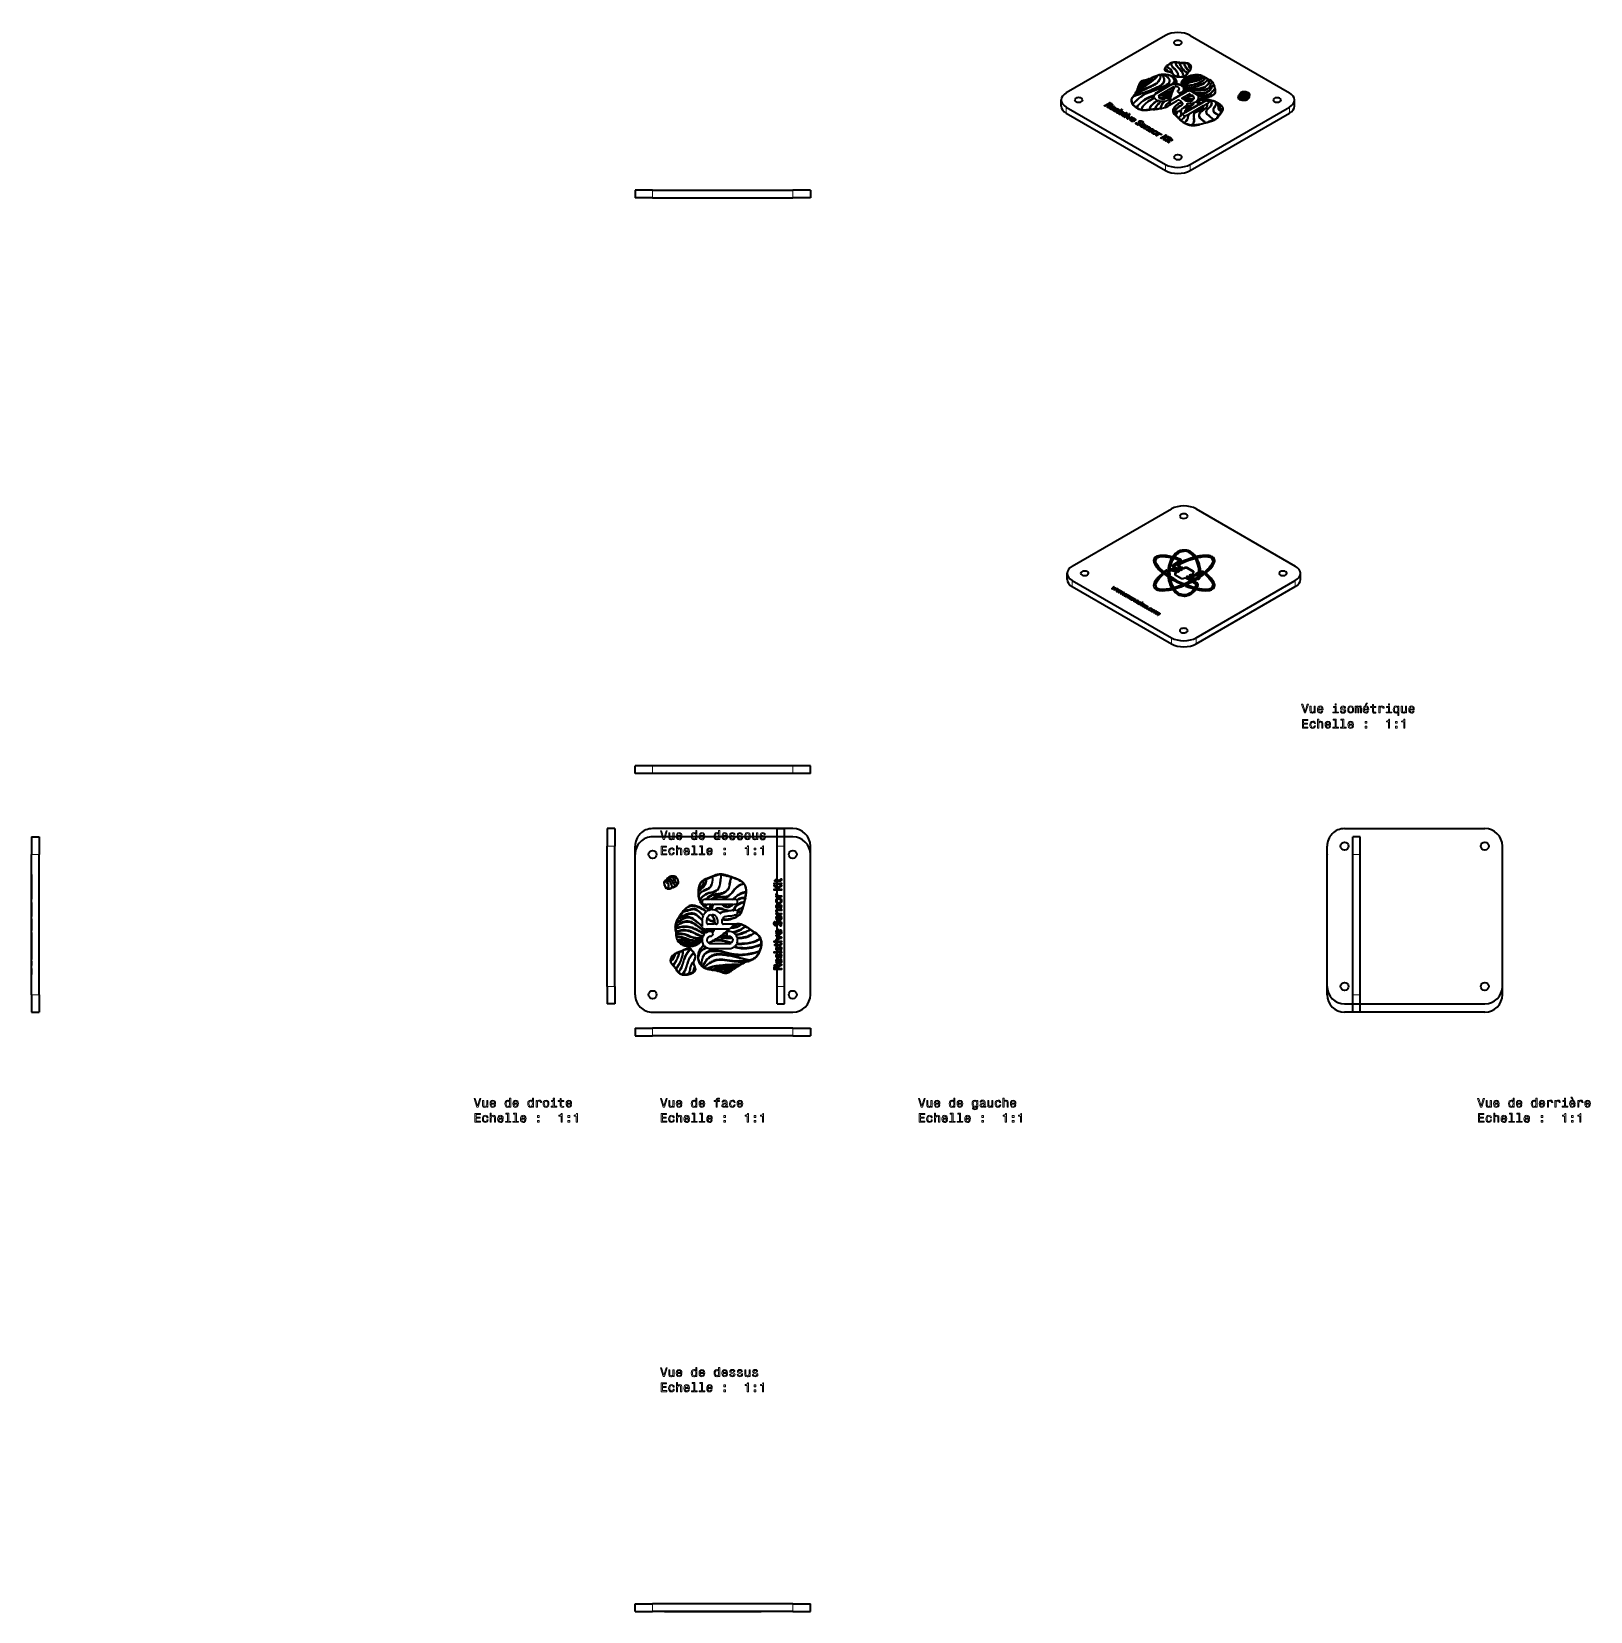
# Model space of a CAD drawing. Extents: x 319 to 941, y 145 to 775.
import ezdxf

# ---------------------------------------------------------------- set-up
doc = ezdxf.new("R2010")
doc.units = 0

msp = doc.modelspace()

# ---------------------------------------------------------------- linework, layer by layer
at = {"color": 7, "lineweight": 35}
for p, q in [((771.27, 773.82), (731.67, 750.96)), ((781.17, 773.82), (820.77, 750.96)), ((731.67, 745.25), (771.27, 722.38)), ((781.17, 722.38), (820.77, 745.25)), ((731.67, 742.8), (771.27, 719.94)), ((781.17, 719.94), (820.77, 742.8)), ((566.5, 712.05), (622.5, 712.05)), ((566.5, 709.05), (622.5, 709.05)), ((734.02, 561.95), (773.62, 584.81)), ((783.52, 584.81), (823.12, 561.95)), ((734.02, 556.23), (773.62, 533.37)), ((783.52, 533.37), (823.12, 556.23)), ((734.02, 553.78), (773.62, 530.92)), ((783.52, 530.92), (823.12, 553.78)), ((622.5, 482.22), (566.5, 482.22)), ((622.5, 479.22), (566.5, 479.22)), ((622.5, 457.16), (566.5, 457.16)), ((842.78, 457.16), (898.78, 457.16)), ((548.41, 394.16), (548.41, 450.16)), ((551.41, 394.16), (551.41, 450.16)), ((622.5, 453.84), (566.5, 453.84)), ((616.22, 394.16), (616.22, 450.16)), ((619.22, 394.16), (619.22, 450.16)), ((835.78, 394.16), (835.78, 450.16)), ((905.78, 394.16), (905.78, 450.16)), ((318.58, 390.84), (318.58, 446.84)), ((321.58, 390.84), (321.58, 446.84)), ((559.5, 390.84), (559.5, 446.84)), ((629.5, 390.84), (629.5, 446.84)), ((846.06, 390.84), (846.06, 446.84)), ((849.06, 390.84), (849.06, 446.84)), ((842.78, 387.16), (898.78, 387.16)), ((566.5, 383.84), (622.5, 383.84)), ((898.78, 383.84), (842.78, 383.84)), ((622.5, 377.41), (566.5, 377.41)), ((622.5, 374.41), (566.5, 374.41)), ((622.5, 147.58), (566.5, 147.58)), ((622.5, 144.58), (566.5, 144.58))]:
    msp.add_line(p, q, dxfattribs=at)
at = {"color": 7, "lineweight": 35, "ltscale": 0.004406}
msp.add_line((766.28, 757.21), (766.11, 757.14), dxfattribs=at)
at = {"color": 7, "lineweight": 13, "ltscale": 0.006123}
for p, q in [((766.11, 757.14), (766.11, 756.89)), ((769.42, 758.21), (769.42, 757.96)), ((771.48, 761.51), (771.48, 761.26)), ((776.97, 763.01), (776.97, 762.76)), ((778.74, 762.9), (778.74, 762.65)), ((780.56, 759.53), (780.56, 759.28)), ((781.25, 760.56), (781.25, 760.31)), ((781.34, 760.78), (781.34, 760.54)), ((781.48, 761.85), (781.48, 761.61)), ((759.72, 751.6), (759.72, 751.35)), ((759.78, 751.72), (759.78, 751.47)), ((760.49, 753.59), (760.49, 753.34)), ((760.65, 754.2), (760.65, 753.96)), ((760.68, 754.3), (760.68, 754.05)), ((764.53, 756.53), (764.53, 756.29)), ((772.85, 753.98), (772.85, 753.74)), ((772.87, 755.48), (772.87, 755.23)), ((777.55, 754.97), (777.55, 754.72)), ((780.12, 751.79), (780.12, 751.55)), ((780.81, 751.95), (780.81, 751.7)), ((781.48, 751.78), (781.48, 751.54)), ((789.46, 752.92), (789.46, 752.67)), ((801.12, 750.75), (801.12, 750.51)), ((748.74, 746.06), (748.74, 745.82)), ((748.94, 747.01), (748.94, 746.76)), ((749.14, 747.01), (749.14, 746.76)), ((749.51, 746.07), (749.51, 745.83)), ((749.63, 744.53), (749.63, 744.29)), ((749.71, 746.68), (749.71, 746.43)), ((749.94, 746.53), (749.94, 746.29)), ((750.9, 745.34), (750.9, 745.1)), ((757.6, 748.28), (757.6, 748.04)), ((758.2, 749.4), (758.2, 749.15)), ((758.31, 746.41), (758.31, 746.17)), ((758.48, 749.75), (758.48, 749.5)), ((769, 748.97), (769, 748.73)), ((771.11, 748.97), (771.11, 748.73)), ((772.46, 748.97), (772.46, 748.72)), ((773, 746.87), (773, 746.63)), ((773.01, 746.94), (773.01, 746.69)), ((773.06, 748.3), (773.06, 748.06)), ((773.06, 747.44), (773.06, 747.2)), ((773.14, 748.98), (773.14, 748.74)), ((775.6, 744.68), (775.6, 744.43)), ((776.72, 745.55), (776.72, 745.31)), ((777.09, 745.81), (777.09, 745.57)), ((779.01, 748.21), (779.01, 747.96)), ((782.41, 746.62), (782.41, 746.38)), ((786.27, 748.18), (786.27, 747.93)), ((788.43, 747.77), (788.43, 747.53)), ((792.3, 745.7), (792.3, 745.46)), ((793.01, 745.81), (793.01, 745.56)), ((793.07, 745.02), (793.07, 744.77)), ((793.21, 746.25), (793.21, 746)), ((800.68, 750.2), (800.68, 749.95)), ((804.88, 750.44), (804.88, 750.2)), ((804.89, 750.05), (804.89, 749.8)), ((750.8, 743.9), (750.8, 743.65)), ((750.98, 743.74), (750.98, 743.49)), ((751.44, 743.71), (751.44, 743.46)), ((751.59, 744.31), (751.59, 744.06)), ((752.82, 742.73), (752.82, 742.48)), ((753, 742.57), (753, 742.33)), ((753.05, 743.95), (753.05, 743.7)), ((755.13, 742.84), (755.13, 742.6)), ((755.57, 742.97), (755.57, 742.73)), ((756.1, 742.19), (756.1, 741.94)), ((756.47, 740.9), (756.47, 740.66)), ((756.64, 741.86), (756.64, 741.61)), ((757.81, 739.81), (757.81, 739.56)), ((759.09, 740.62), (759.09, 740.37)), ((760.77, 738.48), (760.77, 738.24)), ((760.88, 738.63), (760.88, 738.39)), ((760.97, 739.34), (760.97, 739.1)), ((761.17, 738.96), (761.17, 738.71)), ((761.52, 738.29), (761.52, 738.05)), ((763.07, 738.31), (763.07, 738.07)), ((774.69, 742.88), (774.69, 742.63)), ((777.54, 743.66), (777.54, 743.42)), ((782.79, 740.84), (782.79, 740.59)), ((792.17, 741.46), (792.17, 741.22)), ((792.32, 741.67), (792.32, 741.42)), ((792.49, 741.89), (792.49, 741.65)), ((761.8, 737.51), (761.8, 737.26)), ((764.48, 736.76), (764.48, 736.51)), ((764.74, 735.85), (764.74, 735.6)), ((764.92, 735.69), (764.92, 735.44)), ((765.53, 736.26), (765.53, 736.01)), ((766.51, 734.79), (766.51, 734.54)), ((768.84, 734.83), (768.84, 734.58)), ((771.32, 734.09), (771.32, 733.84)), ((772.47, 732.73), (772.47, 732.49)), ((773.23, 732.39), (773.23, 732.14)), ((773.67, 732.52), (773.67, 732.27)), ((778.76, 568.4), (778.76, 568.15)), ((767.5, 565.71), (767.5, 565.46)), ((774.57, 562.65), (774.57, 562.4)), ((775.14, 561.63), (775.14, 561.38)), ((776.52, 563.76), (776.52, 563.51)), ((776.79, 564.91), (776.79, 564.67)), ((790.02, 565.7), (790.02, 565.46)), ((775.03, 559.86), (775.03, 559.61)), ((775.18, 559.13), (775.18, 558.88)), ((776.17, 560.51), (776.17, 560.27)), ((776.51, 560.71), (776.51, 560.47)), ((776.92, 560.71), (776.92, 560.47)), ((777.64, 561.37), (777.64, 561.12)), ((778.06, 561.37), (778.06, 561.12)), ((778.91, 561.28), (778.91, 561.04)), ((780.12, 561.28), (780.12, 561.04)), ((780.24, 557.49), (780.24, 557.24)), ((780.5, 557.08), (780.5, 556.84)), ((781.37, 558.14), (781.37, 557.9)), ((781.63, 557.74), (781.63, 557.5)), ((782.36, 559.99), (782.36, 559.74)), ((783.85, 555.27), (783.85, 555.03)), ((784.61, 559.52), (784.61, 559.27)), ((785.9, 559.8), (785.9, 559.55)), ((751.15, 553.11), (751.15, 552.86)), ((752.84, 552.13), (752.84, 551.88)), ((754.53, 551.15), (754.53, 550.91)), ((768.07, 553.03), (768.07, 552.79)), ((778.76, 550.48), (778.76, 550.23)), ((783.54, 554.4), (783.54, 554.16)), ((768.91, 543.23), (768.91, 542.99))]:
    msp.add_line(p, q, dxfattribs=at)
at = {"color": 7, "lineweight": 13, "ltscale": 0.004175}
msp.add_line((766.28, 757.21), (766.28, 757.04), dxfattribs=at)
at = {"color": 7, "lineweight": 35, "ltscale": 0.001651}
for p, q in [((766.33, 757.09), (766.39, 757.12)), ((773.01, 746.94), (773, 746.87)), ((773.01, 746.69), (773, 746.63))]:
    msp.add_line(p, q, dxfattribs=at)
at = {"color": 7, "lineweight": 35, "ltscale": 0.006123}
for p, q in [((767.95, 757.71), (767.95, 757.46)), ((769.25, 758.06), (769.25, 757.81)), ((769.32, 758.19), (769.32, 757.94)), ((770.11, 758.18), (770.11, 757.93)), ((770.93, 760.66), (770.93, 760.42)), ((773.49, 762.88), (773.49, 762.64)), ((773.66, 762.64), (773.66, 762.4)), ((774.01, 758.88), (774.01, 758.64)), ((775.29, 763.2), (775.29, 762.95)), ((775.39, 763.2), (775.39, 762.95)), ((776.24, 758.09), (776.24, 757.84)), ((776.87, 763.02), (776.87, 762.78)), ((777.03, 762.89), (777.03, 762.64)), ((778.81, 762.79), (778.81, 762.54)), ((780.01, 758.8), (780.01, 758.55)), ((780.09, 758.91), (780.09, 758.66)), ((780.49, 762.68), (780.49, 762.43)), ((780.56, 759.54), (780.56, 759.3)), ((780.58, 762.64), (780.58, 762.4)), ((780.66, 759.67), (780.66, 759.42)), ((781.27, 760.59), (781.27, 760.35)), ((781.33, 760.76), (781.33, 760.52)), ((781.42, 761.27), (781.42, 761.02)), ((760.28, 752.87), (760.28, 752.62)), ((760.33, 752.99), (760.33, 752.75)), ((762.33, 755.7), (762.33, 755.45)), ((762.46, 755.87), (762.46, 755.62)), ((770.68, 756.11), (770.68, 755.87)), ((772.9, 755.73), (772.9, 755.49)), ((773.6, 750.85), (773.6, 750.61)), ((773.97, 754.41), (773.97, 754.17)), ((774.11, 754.44), (774.11, 754.19)), ((774.14, 752.13), (774.14, 751.89)), ((774.3, 752.45), (774.3, 752.21)), ((774.86, 753.42), (774.86, 753.17)), ((775.52, 754.56), (775.52, 754.31)), ((775.71, 754.54), (775.71, 754.3)), ((775.9, 754.53), (775.9, 754.29)), ((776.76, 752.59), (776.76, 752.35)), ((777, 750.79), (777, 750.54)), ((777.52, 754.83), (777.52, 754.59)), ((777.59, 755.09), (777.59, 754.84)), ((777.59, 755.08), (777.59, 754.84)), ((777.68, 753.98), (777.68, 753.74)), ((777.76, 753.92), (777.76, 753.67)), ((777.89, 753.83), (777.89, 753.58)), ((778.13, 753.65), (778.13, 753.41)), ((778.22, 753.55), (778.22, 753.3)), ((778.41, 753.34), (778.41, 753.09)), ((778.43, 753.3), (778.43, 753.06)), ((778.5, 753.19), (778.5, 752.95)), ((781.49, 751.78), (781.49, 751.53)), ((781.67, 751.68), (781.67, 751.43)), ((783.2, 750.79), (783.2, 750.54)), ((783.38, 750.68), (783.38, 750.44)), ((787.19, 756.93), (787.19, 756.69)), ((788.27, 756.39), (788.27, 756.15)), ((788.86, 756.1), (788.86, 755.85)), ((789.85, 755.38), (789.85, 755.13)), ((789.97, 755.49), (789.97, 755.24)), ((791.09, 751.61), (791.09, 751.37)), ((748.32, 746.31), (748.32, 746.06)), ((748.51, 745.9), (748.51, 745.66)), ((749.68, 746.28), (749.68, 746.04)), ((751.37, 744.57), (751.37, 744.32)), ((757.75, 747.94), (757.75, 747.7)), ((758.22, 746.56), (758.22, 746.31)), ((758.3, 746.42), (758.3, 746.18)), ((766.65, 749.77), (766.65, 749.52)), ((768.57, 749.58), (768.57, 749.34)), ((769.58, 748.77), (769.58, 748.53)), ((769.78, 748.74), (769.78, 748.49)), ((770.61, 748.79), (770.61, 748.54)), ((771.93, 749.12), (771.93, 748.87)), ((772.69, 748.73), (772.69, 748.49)), ((773.04, 747.19), (773.04, 746.94)), ((773.05, 747.23), (773.05, 746.98)), ((773.06, 747.62), (773.06, 747.37)), ((773.06, 747.39), (773.06, 747.14)), ((773.11, 748.79), (773.11, 748.54)), ((773.13, 748.93), (773.13, 748.69)), ((773.24, 748.06), (773.24, 747.81)), ((773.24, 747.83), (773.24, 747.59)), ((773.24, 747.82), (773.24, 747.58)), ((773.35, 750.02), (773.35, 749.78)), ((773.54, 750.67), (773.54, 750.43)), ((775.3, 744.45), (775.3, 744.2)), ((776.79, 745.59), (776.79, 745.34)), ((777.05, 750.67), (777.05, 750.42)), ((777.28, 750.15), (777.28, 749.91)), ((777.42, 750.23), (777.42, 749.98)), ((777.75, 746.32), (777.75, 746.08)), ((777.96, 748.89), (777.96, 748.65)), ((778.04, 746.83), (778.04, 746.59)), ((780.06, 746.7), (780.06, 746.45)), ((780.09, 747.87), (780.09, 747.62)), ((781.3, 747.93), (781.3, 747.68)), ((782.19, 748.35), (782.19, 748.11)), ((782.34, 748.47), (782.34, 748.22)), ((782.43, 746.75), (782.43, 746.51)), ((782.51, 747.05), (782.51, 746.81)), ((782.59, 748.83), (782.59, 748.59)), ((784.31, 749.82), (784.31, 749.58)), ((784.39, 746.22), (784.39, 745.97)), ((784.56, 746.32), (784.56, 746.07)), ((785.1, 746.63), (785.1, 746.39)), ((785.28, 746.73), (785.28, 746.49)), ((786.33, 748.07), (786.33, 747.83)), ((786.52, 745.9), (786.52, 745.65)), ((787.5, 748.09), (787.5, 747.85)), ((787.61, 747.92), (787.61, 747.67)), ((787.94, 746.38), (787.94, 746.13)), ((788.08, 746.8), (788.08, 746.55)), ((789.57, 747.83), (789.57, 747.58)), ((789.67, 746.86), (789.67, 746.62)), ((791.29, 747.38), (791.29, 747.14)), ((791.38, 747.19), (791.38, 746.95)), ((792.32, 746.17), (792.32, 745.92)), ((792.35, 746.83), (792.35, 746.58)), ((792.47, 746.59), (792.47, 746.35)), ((793.04, 745.2), (793.04, 744.95)), ((793.12, 746.14), (793.12, 745.89)), ((794.13, 744.39), (794.13, 744.14)), ((794.16, 744.61), (794.16, 744.36)), ((800.27, 749.41), (800.27, 749.17)), ((800.41, 749.14), (800.41, 748.89)), ((800.48, 748.82), (800.48, 748.58)), ((800.55, 748.72), (800.55, 748.47)), ((800.64, 750.14), (800.64, 749.9)), ((804.67, 749.41), (804.67, 749.17)), ((804.7, 749.58), (804.7, 749.33)), ((804.71, 749.79), (804.71, 749.55)), ((804.88, 750.17), (804.88, 749.93)), ((750.5, 744.09), (750.5, 743.84)), ((751.5, 743.79), (751.5, 743.55)), ((751.59, 744.32), (751.59, 744.08)), ((753.39, 743.4), (753.39, 743.15)), ((753.53, 742.62), (753.53, 742.38)), ((753.61, 743.15), (753.61, 742.91)), ((754.43, 741.89), (754.43, 741.64)), ((755.23, 742.78), (755.23, 742.54)), ((755.52, 742.62), (755.52, 742.37)), ((757.76, 741.25), (757.76, 741)), ((759.65, 738.95), (759.65, 738.71)), ((759.8, 738.89), (759.8, 738.64)), ((760.09, 738.52), (760.09, 738.28)), ((760.77, 739.66), (760.77, 739.41)), ((760.88, 738.64), (760.88, 738.39)), ((760.97, 739.35), (760.97, 739.1)), ((762.04, 739.6), (762.04, 739.36)), ((774.39, 743.87), (774.39, 743.62)), ((774.61, 743.03), (774.61, 742.78)), ((774.68, 742.89), (774.68, 742.65)), ((775.32, 743.77), (775.32, 743.52)), ((776.01, 743.57), (776.01, 743.33)), ((777.31, 744.16), (777.31, 743.91)), ((777.48, 742.8), (777.48, 742.56)), ((778.9, 743.05), (778.9, 742.8)), ((778.98, 741.83), (778.98, 741.58)), ((779.08, 743.15), (779.08, 742.91)), ((780.35, 742.33), (780.35, 742.09)), ((782.65, 741.84), (782.65, 741.6)), ((782.7, 740.1), (782.7, 739.85)), ((790.46, 744.12), (790.46, 743.88)), ((792.51, 741.91), (792.51, 741.67)), ((793.6, 743.37), (793.6, 743.13)), ((793.68, 743.48), (793.68, 743.24)), ((794.04, 744.12), (794.04, 743.88)), ((794.08, 744.23), (794.08, 743.98)), ((762.99, 737.97), (762.99, 737.73)), ((764.44, 736.04), (764.44, 735.79)), ((764.9, 737.26), (764.9, 737.02)), ((765.31, 736.52), (765.31, 736.27)), ((765.44, 735.74), (765.44, 735.5)), ((765.53, 736.27), (765.53, 736.03)), ((766.24, 735.57), (766.24, 735.33)), ((766.29, 735.08), (766.29, 734.84)), ((770.82, 733.46), (770.82, 733.22)), ((772.38, 731.78), (772.38, 731.53)), ((773.1, 732.19), (773.1, 731.95)), ((773.34, 732.33), (773.34, 732.08)), ((773.62, 732.16), (773.62, 731.92)), ((772.54, 731.44), (772.54, 731.19)), ((773.67, 565.06), (773.67, 564.82)), ((774.89, 561.96), (774.89, 561.71)), ((776.77, 564.1), (776.77, 563.85)), ((783.88, 565.02), (783.88, 564.77)), ((790.16, 564.17), (790.16, 563.92)), ((771.48, 560.2), (771.48, 559.95)), ((773.01, 559.04), (773.01, 558.79)), ((773.25, 556.72), (773.25, 556.47)), ((773.48, 560.72), (773.48, 560.48)), ((775.54, 559.33), (775.54, 559.09)), ((776.29, 559.77), (776.29, 559.52)), ((776.67, 559.99), (776.67, 559.74)), ((778.56, 561.08), (778.56, 560.83)), ((779.74, 557.77), (779.74, 557.53)), ((780.59, 557.16), (780.59, 556.92)), ((780.87, 558.43), (780.87, 558.18)), ((781.73, 557.82), (781.73, 557.58)), ((782.01, 559.08), (782.01, 558.84)), ((750.56, 553.73), (750.56, 553.48)), ((752.26, 552.75), (752.26, 552.51)), ((752.98, 552.35), (752.98, 552.1)), ((753.95, 551.78), (753.95, 551.53)), ((754.67, 551.37), (754.67, 551.13)), ((756.73, 550.05), (756.73, 549.8)), ((756.79, 550.24), (756.79, 549.99)), ((757.46, 549.63), (757.46, 549.38)), ((758.71, 548.84), (758.71, 548.59)), ((775.01, 552.64), (775.01, 552.4)), ((782.49, 552.63), (782.49, 552.39)), ((783.57, 554.54), (783.57, 554.3)), ((790.17, 554.24), (790.17, 554)), ((759.27, 548.7), (759.27, 548.46)), ((762.72, 546.58), (762.72, 546.34)), ((762.77, 546.78), (762.77, 546.53)), ((763.97, 545.8), (763.97, 545.55)), ((764.54, 544.75), (764.54, 544.51)), ((765.68, 544.1), (765.68, 543.85)), ((766.88, 544.12), (766.88, 543.88)), ((768.13, 543.47), (768.13, 543.22)), ((768.86, 543.05), (768.86, 542.8))]:
    msp.add_line(p, q, dxfattribs=at)
at = {"color": 7, "lineweight": 35, "ltscale": 0.001975}
msp.add_line((768.03, 757.62), (767.95, 757.59), dxfattribs=at)
at = {"color": 7, "lineweight": 35, "ltscale": 0.00362}
msp.add_line((768.17, 757.91), (768.03, 757.86), dxfattribs=at)
at = {"color": 7, "lineweight": 13, "ltscale": 0.006125}
for p, q in [((768.03, 757.86), (768.03, 757.62)), ((760.51, 753.67), (760.51, 753.42)), ((767.64, 750.98), (767.64, 750.73)), ((776.31, 751.98), (776.31, 751.74)), ((790.62, 754.2), (790.62, 753.95)), ((790.91, 750.78), (790.91, 750.54)), ((804.76, 750.77), (804.76, 750.53)), ((749.35, 745.32), (749.35, 745.08)), ((750.05, 746.42), (750.05, 746.17)), ((752.35, 744.5), (752.35, 744.26)), ((758.28, 749.49), (758.28, 749.25)), ((778.07, 748.75), (778.07, 748.51)), ((782, 748.21), (782, 747.96)), ((784.45, 749.51), (784.45, 749.27)), ((787.08, 747.77), (787.08, 747.53)), ((787.46, 748.2), (787.46, 747.96)), ((794.16, 744.58), (794.16, 744.34)), ((751.77, 744.03), (751.77, 743.78)), ((753.46, 742.54), (753.46, 742.29)), ((753.61, 743.14), (753.61, 742.89)), ((753.79, 742.86), (753.79, 742.61)), ((754.38, 743.34), (754.38, 743.09)), ((757.54, 740.59), (757.54, 740.35)), ((774.22, 744.12), (774.22, 743.88)), ((775.94, 743.35), (775.94, 743.11)), ((777.57, 743.54), (777.57, 743.29)), ((778.39, 742.76), (778.39, 742.51)), ((763.91, 737.68), (763.91, 737.43)), ((765.38, 735.66), (765.38, 735.41)), ((765.71, 735.98), (765.71, 735.73)), ((766.29, 736.45), (766.29, 736.21)), ((767.84, 735.56), (767.84, 735.32)), ((777.02, 563.4), (777.02, 563.15)), ((775.37, 560.06), (775.37, 559.81)), ((775.79, 560.06), (775.79, 559.81)), ((777.3, 561.17), (777.3, 560.92)), ((782.51, 558.8), (782.51, 558.55)), ((783.44, 558.84), (783.44, 558.59)), ((757.51, 549.82), (757.51, 549.57))]:
    msp.add_line(p, q, dxfattribs=at)
at = {"color": 7, "lineweight": 35, "ltscale": 0.002476}
msp.add_line((768.12, 757.65), (768.03, 757.62), dxfattribs=at)
at = {"color": 7, "lineweight": 35, "ltscale": 0.004947}
msp.add_line((768.17, 757.91), (768.17, 757.71), dxfattribs=at)
at = {"color": 7, "lineweight": 35, "ltscale": 0.000607146}
msp.add_line((768.23, 757.8), (768.25, 757.81), dxfattribs=at)
at = {"color": 7, "lineweight": 35, "ltscale": 0.001861}
msp.add_line((769.32, 757.94), (769.25, 757.93), dxfattribs=at)
at = {"color": 7, "lineweight": 35, "ltscale": 0.002431}
for p, q in [((769.42, 758.21), (769.32, 758.19)), ((769.42, 757.96), (769.32, 757.94))]:
    msp.add_line(p, q, dxfattribs=at)
at = {"color": 7, "lineweight": 35, "ltscale": 0.000361981}
msp.add_line((769.43, 757.96), (769.42, 757.96), dxfattribs=at)
at = {"color": 7, "lineweight": 35, "ltscale": 0.000809253}
msp.add_line((769.44, 758.1), (769.47, 758.1), dxfattribs=at)
at = {"color": 7, "lineweight": 35, "ltscale": 0.002445}
for p, q in [((770, 758.28), (769.9, 758.27)), ((605.71, 416.87), (605.63, 416.92))]:
    msp.add_line(p, q, dxfattribs=at)
at = {"color": 7, "lineweight": 35, "ltscale": 0.002766}
for p, q in [((769.9, 758.27), (769.9, 758.16)), ((766.86, 744.44), (766.86, 744.33)), ((769.7, 734.46), (769.7, 734.35)), ((781.58, 738.05), (781.58, 737.94))]:
    msp.add_line(p, q, dxfattribs=at)
at = {"color": 7, "lineweight": 35, "ltscale": 0.005756}
for p, q in [((770, 758.28), (770, 758.05)), ((775.23, 742.16), (775.23, 741.93))]:
    msp.add_line(p, q, dxfattribs=at)
at = {"color": 7, "lineweight": 35, "ltscale": 0.002929}
msp.add_line((770.11, 758.05), (770, 758.04), dxfattribs=at)
at = {"color": 7, "lineweight": 35, "ltscale": 0.000335294}
msp.add_line((770.59, 758.2), (770.6, 758.19), dxfattribs=at)
at = {"color": 7, "lineweight": 35, "ltscale": 0.002064}
msp.add_line((770.6, 758.19), (770.68, 758.2), dxfattribs=at)
at = {"color": 7, "lineweight": 35, "ltscale": 0.001236}
msp.add_line((770.68, 758.31), (770.64, 758.31), dxfattribs=at)
at = {"color": 7, "lineweight": 13, "ltscale": 0.002884}
msp.add_line((770.64, 758.31), (770.64, 758.2), dxfattribs=at)
at = {"color": 7, "lineweight": 35, "ltscale": 0.000126795}
msp.add_line((770.69, 758.31), (770.68, 758.31), dxfattribs=at)
at = {"color": 7, "lineweight": 35, "ltscale": 0.002867}
msp.add_line((770.68, 758.31), (770.68, 758.2), dxfattribs=at)
at = {"color": 7, "lineweight": 35, "ltscale": 0.001312}
msp.add_line((770.74, 758.31), (770.69, 758.31), dxfattribs=at)
at = {"color": 7, "lineweight": 35, "ltscale": 0.002858}
for p, q in [((770.69, 758.31), (770.69, 758.2)), ((784.58, 558.28), (784.48, 558.23))]:
    msp.add_line(p, q, dxfattribs=at)
at = {"color": 7, "lineweight": 35, "ltscale": 0.00387}
msp.add_line((770.74, 758.31), (770.74, 758.16), dxfattribs=at)
at = {"color": 7, "lineweight": 35, "ltscale": 0.001481}
msp.add_line((770.93, 758.06), (770.87, 758.07), dxfattribs=at)
at = {"color": 7, "lineweight": 35, "ltscale": 0.004817}
for p, q in [((771.02, 760.83), (770.93, 760.66)), ((771.02, 760.58), (770.93, 760.42))]:
    msp.add_line(p, q, dxfattribs=at)
at = {"color": 7, "lineweight": 35, "ltscale": 0.004285}
msp.add_line((770.93, 758.2), (770.93, 758.02), dxfattribs=at)
at = {"color": 7, "lineweight": 35, "ltscale": 0.006125}
for p, q in [((771.02, 760.29), (771.02, 760.05)), ((771.97, 761.8), (771.97, 761.56)), ((773.59, 762.92), (773.59, 762.67)), ((773.81, 759.2), (773.81, 758.95)), ((775.43, 763.07), (775.43, 762.82)), ((780.4, 762.58), (780.4, 762.34)), ((780.59, 762.39), (780.59, 762.15)), ((774.36, 754.49), (774.36, 754.24)), ((774.76, 755.82), (774.76, 755.57)), ((775.61, 755.13), (775.61, 754.88)), ((776.64, 752.27), (776.64, 752.02)), ((776.93, 751.05), (776.93, 750.8)), ((777.49, 754.08), (777.49, 753.83)), ((777.57, 755.04), (777.57, 754.79)), ((777.67, 754.28), (777.67, 754.04)), ((779.7, 751.55), (779.7, 751.3)), ((779.95, 751.69), (779.95, 751.45)), ((749.4, 744.83), (749.4, 744.59)), ((750.82, 745), (750.82, 744.76)), ((758.79, 750.13), (758.79, 749.88)), ((766.69, 749.91), (766.69, 749.66)), ((766.9, 750.33), (766.9, 750.08)), ((768.67, 749.26), (768.67, 749.01)), ((771.68, 749.12), (771.68, 748.88)), ((773.31, 749.86), (773.31, 749.61)), ((776.07, 745.04), (776.07, 744.79)), ((782.15, 744.93), (782.15, 744.68)), ((782.39, 745.06), (782.39, 744.82)), ((782.62, 749.06), (782.62, 748.82)), ((784.36, 749.71), (784.36, 749.47)), ((786.4, 747.38), (786.4, 747.14)), ((786.57, 747.47), (786.57, 747.23)), ((787.42, 747.9), (787.42, 747.65)), ((791.34, 746.6), (791.34, 746.36)), ((792.47, 745.26), (792.47, 745.01)), ((794.12, 744.39), (794.12, 744.15)), ((800.29, 749.5), (800.29, 749.25)), ((804.7, 749.56), (804.7, 749.31)), ((750.57, 744.09), (750.57, 743.85)), ((750.73, 744.02), (750.73, 743.78)), ((752.52, 742.92), (752.52, 742.67)), ((752.6, 742.92), (752.6, 742.68)), ((752.76, 742.86), (752.76, 742.61)), ((754.27, 742.23), (754.27, 741.99)), ((754.99, 742.65), (754.99, 742.4)), ((756.83, 741.88), (756.83, 741.63)), ((757.59, 740.11), (757.59, 739.86)), ((759.01, 740.28), (759.01, 740.03)), ((759.53, 738.94), (759.53, 738.7)), ((777.49, 744.01), (777.49, 743.77)), ((784.75, 741.91), (784.75, 741.67)), ((787.61, 743.32), (787.61, 743.08)), ((792.59, 742.02), (792.59, 741.77)), ((761.58, 737.8), (761.58, 737.56)), ((764.52, 736.04), (764.52, 735.8)), ((764.67, 735.97), (764.67, 735.73)), ((764.71, 736.98), (764.71, 736.74)), ((767.81, 735.12), (767.81, 734.87)), ((770.88, 733.13), (770.88, 732.89)), ((771.14, 733.28), (771.14, 733.04)), ((767.36, 564.17), (767.36, 563.93)), ((776.92, 562.29), (776.92, 562.04)), ((777.57, 564.22), (777.57, 563.97)), ((769.8, 558.9), (769.8, 558.65)), ((777.42, 560.42), (777.42, 560.18)), ((777.81, 560.64), (777.81, 560.4)), ((782.78, 555.89), (782.78, 555.64)), ((782.98, 558.68), (782.98, 558.43)), ((784.48, 558.47), (784.48, 558.23)), ((787.62, 558.98), (787.62, 558.74)), ((751.29, 553.32), (751.29, 553.08)), ((767.36, 554.23), (767.36, 553.99)), ((779.98, 554.32), (779.98, 554.08)), ((757.51, 548.81), (757.51, 548.56)), ((762.77, 545.77), (762.77, 545.53)), ((768.18, 543.65), (768.18, 543.41)), ((571.23, 144.58), (571.48, 144.58))]:
    msp.add_line(p, q, dxfattribs=at)
at = {"color": 7, "lineweight": 13, "ltscale": 0.005424}
msp.add_line((771.07, 760.1), (771.07, 759.88), dxfattribs=at)
at = {"color": 7, "lineweight": 35, "ltscale": 0.002943}
msp.add_line((771.14, 760.69), (771.2, 760.79), dxfattribs=at)
at = {"color": 7, "lineweight": 35, "ltscale": 0.004156}
msp.add_line((771.14, 760.69), (771.14, 760.52), dxfattribs=at)
at = {"color": 7, "lineweight": 35, "ltscale": 0.002422}
msp.add_line((771.82, 761.87), (771.75, 761.8), dxfattribs=at)
at = {"color": 7, "lineweight": 35, "ltscale": 0.00567}
msp.add_line((771.75, 761.8), (771.75, 761.57), dxfattribs=at)
at = {"color": 7, "lineweight": 35, "ltscale": 0.005653}
msp.add_line((771.75, 761.8), (771.75, 761.57), dxfattribs=at)
at = {"color": 7, "lineweight": 35, "ltscale": 0.004837}
msp.add_line((771.98, 759.64), (771.79, 759.69), dxfattribs=at)
at = {"color": 7, "lineweight": 13, "ltscale": 0.003032}
msp.add_line((771.79, 759.69), (771.79, 759.57), dxfattribs=at)
at = {"color": 7, "lineweight": 13, "ltscale": 0.005486}
msp.add_line((771.82, 761.87), (771.82, 761.65), dxfattribs=at)
at = {"color": 7, "lineweight": 35, "ltscale": 0.003891}
msp.add_line((771.97, 761.76), (771.85, 761.66), dxfattribs=at)
at = {"color": 7, "lineweight": 35, "ltscale": 0.000257982}
msp.add_line((771.97, 761.8), (771.98, 761.81), dxfattribs=at)
at = {"color": 7, "lineweight": 35, "ltscale": 0.003027}
msp.add_line((771.98, 759.64), (771.98, 759.52), dxfattribs=at)
at = {"color": 7, "lineweight": 35, "ltscale": 0.007605}
msp.add_line((772.05, 759.5), (772.35, 759.43), dxfattribs=at)
at = {"color": 7, "lineweight": 35, "ltscale": 0.005743}
msp.add_line((772.42, 759.53), (772.19, 759.59), dxfattribs=at)
at = {"color": 7, "lineweight": 35, "ltscale": 0.002934}
msp.add_line((772.19, 759.59), (772.19, 759.47), dxfattribs=at)
at = {"color": 7, "lineweight": 35, "ltscale": 0.002917}
for p, q in [((772.42, 759.53), (772.42, 759.42)), ((783.36, 747.42), (783.45, 747.49))]:
    msp.add_line(p, q, dxfattribs=at)
at = {"color": 7, "lineweight": 35, "ltscale": 0.006263}
msp.add_line((773.38, 757.67), (773.61, 757.56), dxfattribs=at)
at = {"color": 7, "lineweight": 35, "ltscale": 0.002536}
msp.add_line((773.48, 762.74), (773.48, 762.64), dxfattribs=at)
at = {"color": 7, "lineweight": 35, "ltscale": 0.004955}
msp.add_line((773.48, 762.74), (773.48, 762.54), dxfattribs=at)
at = {"color": 7, "lineweight": 35, "ltscale": 0.002603}
msp.add_line((773.59, 762.92), (773.49, 762.88), dxfattribs=at)
at = {"color": 7, "lineweight": 35, "ltscale": 0.002602}
msp.add_line((773.59, 762.67), (773.49, 762.64), dxfattribs=at)
at = {"color": 7, "lineweight": 35, "ltscale": 0.006352}
msp.add_line((773.73, 757.65), (773.5, 757.75), dxfattribs=at)
at = {"color": 7, "lineweight": 35, "ltscale": 0.003513}
msp.add_line((773.5, 757.75), (773.5, 757.61), dxfattribs=at)
at = {"color": 7, "lineweight": 35, "ltscale": 0.002068}
for p, q in [((773.66, 762.7), (773.59, 762.67)), ((756.85, 549.89), (756.85, 549.81)), ((768.25, 543.31), (768.25, 543.22))]:
    msp.add_line(p, q, dxfattribs=at)
at = {"color": 7, "lineweight": 35, "ltscale": 0.000345981}
msp.add_line((773.61, 757.56), (773.62, 757.56), dxfattribs=at)
at = {"color": 7, "lineweight": 35, "ltscale": 0.00022489}
msp.add_line((773.68, 762.82), (773.68, 762.82), dxfattribs=at)
at = {"color": 7, "lineweight": 35, "ltscale": 0.002217}
msp.add_line((773.7, 758.95), (773.77, 758.9), dxfattribs=at)
at = {"color": 7, "lineweight": 35, "ltscale": 0.004942}
msp.add_line((773.73, 757.65), (773.73, 757.45), dxfattribs=at)
at = {"color": 7, "lineweight": 35, "ltscale": 0.002675}
msp.add_line((773.77, 758.9), (773.85, 758.83), dxfattribs=at)
at = {"color": 7, "lineweight": 35, "ltscale": 0.004422}
msp.add_line((773.8, 759.05), (773.8, 758.87), dxfattribs=at)
at = {"color": 7, "lineweight": 35, "ltscale": 0.002162}
msp.add_line((773.81, 758.95), (773.81, 758.87), dxfattribs=at)
at = {"color": 7, "lineweight": 35, "ltscale": 0.001243}
msp.add_line((774.01, 758.88), (773.97, 758.92), dxfattribs=at)
at = {"color": 7, "lineweight": 35, "ltscale": 0.00563}
for p, q in [((773.97, 758.92), (773.97, 758.69)), ((604.58, 404.32), (604.37, 404.24))]:
    msp.add_line(p, q, dxfattribs=at)
at = {"color": 7, "lineweight": 35, "ltscale": 0.005505}
msp.add_line((774.13, 757.26), (774.13, 757.04), dxfattribs=at)
at = {"color": 7, "lineweight": 13, "ltscale": 0.004663}
msp.add_line((774.69, 758.02), (774.69, 757.84), dxfattribs=at)
at = {"color": 7, "lineweight": 35, "ltscale": 0.000369266}
msp.add_line((775.24, 763.08), (775.24, 763.07), dxfattribs=at)
at = {"color": 7, "lineweight": 35, "ltscale": 0.000520325}
msp.add_line((775.24, 763.08), (775.24, 763.06), dxfattribs=at)
at = {"color": 7, "lineweight": 35, "ltscale": 0.00125}
msp.add_line((775.29, 762.95), (775.24, 762.95), dxfattribs=at)
at = {"color": 7, "lineweight": 35, "ltscale": 0.002353}
for p, q in [((775.39, 763.2), (775.29, 763.2)), ((775.39, 762.95), (775.29, 762.95)), ((576.61, 399.77), (576.67, 399.7))]:
    msp.add_line(p, q, dxfattribs=at)
at = {"color": 7, "lineweight": 35, "ltscale": 0.002502}
msp.add_line((775.49, 763.19), (775.39, 763.2), dxfattribs=at)
at = {"color": 7, "lineweight": 35, "ltscale": 0.001122}
msp.add_line((775.43, 762.95), (775.39, 762.95), dxfattribs=at)
at = {"color": 7, "lineweight": 35, "ltscale": 0.001061}
msp.add_line((775.43, 763.09), (775.48, 763.08), dxfattribs=at)
at = {"color": 7, "lineweight": 35, "ltscale": 0.000402835}
msp.add_line((775.43, 763.07), (775.43, 763.09), dxfattribs=at)
at = {"color": 7, "lineweight": 35, "ltscale": 0.002731}
msp.add_line((775.49, 763.19), (775.49, 763.08), dxfattribs=at)
at = {"color": 7, "lineweight": 35, "ltscale": 0.00416}
msp.add_line((775.97, 757.39), (776.14, 757.37), dxfattribs=at)
at = {"color": 7, "lineweight": 35, "ltscale": 0.002322}
msp.add_line((776.11, 757.48), (776.02, 757.5), dxfattribs=at)
at = {"color": 7, "lineweight": 13, "ltscale": 0.002812}
msp.add_line((776.02, 757.5), (776.02, 757.38), dxfattribs=at)
at = {"color": 7, "lineweight": 35, "ltscale": 0.002808}
msp.add_line((776.11, 757.48), (776.11, 757.37), dxfattribs=at)
at = {"color": 7, "lineweight": 35, "ltscale": 0.00228}
msp.add_line((776.14, 757.37), (776.23, 757.36), dxfattribs=at)
at = {"color": 7, "lineweight": 35, "ltscale": 0.002776}
for p, q in [((776.3, 757.46), (776.3, 757.35)), ((767.18, 744.47), (767.18, 744.36)), ((804.36, 748.56), (804.44, 748.63))]:
    msp.add_line(p, q, dxfattribs=at)
at = {"color": 7, "lineweight": 35, "ltscale": 0.007199}
msp.add_line((776.54, 762.96), (776.83, 762.92), dxfattribs=at)
at = {"color": 7, "lineweight": 35, "ltscale": 0.007125}
msp.add_line((776.87, 763.02), (776.59, 763.06), dxfattribs=at)
at = {"color": 7, "lineweight": 13, "ltscale": 0.002815}
msp.add_line((776.59, 763.06), (776.59, 762.95), dxfattribs=at)
at = {"color": 7, "lineweight": 35, "ltscale": 6.13396e-05}
msp.add_line((776.83, 762.92), (776.83, 762.92), dxfattribs=at)
at = {"color": 7, "lineweight": 35, "ltscale": 0.000542939}
msp.add_line((776.87, 762.78), (776.85, 762.78), dxfattribs=at)
at = {"color": 7, "lineweight": 35, "ltscale": 0.002397}
for p, q in [((776.97, 763.01), (776.87, 763.02)), ((776.97, 762.76), (776.87, 762.78))]:
    msp.add_line(p, q, dxfattribs=at)
at = {"color": 7, "lineweight": 35, "ltscale": 0.00142}
for p, q in [((777.03, 762.76), (776.97, 762.76)), ((601.86, 418.93), (601.8, 418.94))]:
    msp.add_line(p, q, dxfattribs=at)
at = {"color": 7, "lineweight": 35, "ltscale": 0.00625}
msp.add_line((777.03, 762.89), (777.27, 762.86), dxfattribs=at)
at = {"color": 7, "lineweight": 13, "ltscale": 0.002756}
msp.add_line((777.31, 762.97), (777.31, 762.86), dxfattribs=at)
at = {"color": 7, "lineweight": 13, "ltscale": 0.002727}
msp.add_line((777.49, 757.39), (777.49, 757.29), dxfattribs=at)
at = {"color": 7, "lineweight": 35, "ltscale": 0.002847}
msp.add_line((778.43, 757.44), (778.43, 757.33), dxfattribs=at)
at = {"color": 7, "lineweight": 35, "ltscale": 0.003547}
msp.add_line((778.48, 762.8), (778.62, 762.79), dxfattribs=at)
at = {"color": 7, "lineweight": 35, "ltscale": 0.00624}
msp.add_line((778.74, 762.9), (778.49, 762.91), dxfattribs=at)
at = {"color": 7, "lineweight": 35, "ltscale": 0.002449}
msp.add_line((778.5, 757.34), (778.59, 757.36), dxfattribs=at)
at = {"color": 7, "lineweight": 35, "ltscale": 0.003718}
msp.add_line((778.59, 757.36), (778.74, 757.4), dxfattribs=at)
at = {"color": 7, "lineweight": 35, "ltscale": 0.001016}
for p, q in [((778.65, 757.49), (778.61, 757.48)), ((778.43, 753.3), (778.41, 753.34)), ((778.43, 753.06), (778.41, 753.09))]:
    msp.add_line(p, q, dxfattribs=at)
at = {"color": 7, "lineweight": 35, "ltscale": 0.002986}
msp.add_line((778.61, 757.48), (778.61, 757.36), dxfattribs=at)
at = {"color": 7, "lineweight": 35, "ltscale": 0.002386}
msp.add_line((778.74, 762.65), (778.64, 762.66), dxfattribs=at)
at = {"color": 7, "lineweight": 35, "ltscale": 0.003}
msp.add_line((778.65, 757.49), (778.65, 757.37), dxfattribs=at)
at = {"color": 7, "lineweight": 35, "ltscale": 0.001858}
msp.add_line((778.81, 762.65), (778.74, 762.65), dxfattribs=at)
at = {"color": 7, "lineweight": 13, "ltscale": 0.002722}
for p, q in [((779.22, 762.88), (779.22, 762.77)), ((784.92, 749.83), (784.92, 749.72))]:
    msp.add_line(p, q, dxfattribs=at)
at = {"color": 7, "lineweight": 13, "ltscale": 0.005849}
msp.add_line((779.42, 758.03), (779.42, 757.79), dxfattribs=at)
at = {"color": 7, "lineweight": 35, "ltscale": 0.002421}
msp.add_line((780.09, 758.66), (780.01, 758.71), dxfattribs=at)
at = {"color": 7, "lineweight": 35, "ltscale": 0.00168}
msp.add_line((780.18, 758.75), (780.22, 758.81), dxfattribs=at)
at = {"color": 7, "lineweight": 35, "ltscale": 0.000318613}
msp.add_line((780.39, 762.59), (780.4, 762.58), dxfattribs=at)
at = {"color": 7, "lineweight": 35, "ltscale": 0.002294}
msp.add_line((780.49, 762.43), (780.4, 762.46), dxfattribs=at)
at = {"color": 7, "lineweight": 35, "ltscale": 0.001782}
msp.add_line((780.4, 762.34), (780.4, 762.27), dxfattribs=at)
at = {"color": 7, "lineweight": 35, "ltscale": 0.002454}
for p, q in [((780.58, 762.64), (780.49, 762.68)), ((780.58, 762.4), (780.49, 762.43))]:
    msp.add_line(p, q, dxfattribs=at)
at = {"color": 7, "lineweight": 35, "ltscale": 0.000348228}
for p, q in [((780.56, 759.54), (780.56, 759.53)), ((780.56, 759.3), (780.56, 759.28))]:
    msp.add_line(p, q, dxfattribs=at)
at = {"color": 7, "lineweight": 35, "ltscale": 0.003611}
msp.add_line((780.66, 759.42), (780.56, 759.53), dxfattribs=at)
at = {"color": 7, "lineweight": 35, "ltscale": 0.002705}
msp.add_line((780.59, 762.39), (780.59, 762.5), dxfattribs=at)
at = {"color": 7, "lineweight": 35, "ltscale": 0.00411}
msp.add_line((780.73, 759.49), (780.83, 759.62), dxfattribs=at)
at = {"color": 7, "lineweight": 13, "ltscale": 0.003026}
msp.add_line((780.73, 757.16), (780.73, 757.04), dxfattribs=at)
at = {"color": 7, "lineweight": 35, "ltscale": 0.000134589}
msp.add_line((780.85, 762.51), (780.85, 762.52), dxfattribs=at)
at = {"color": 7, "lineweight": 13, "ltscale": 0.004074}
msp.add_line((780.85, 762.52), (780.85, 762.35), dxfattribs=at)
at = {"color": 7, "lineweight": 35, "ltscale": 0.002301}
msp.add_line((780.93, 762.46), (780.85, 762.51), dxfattribs=at)
at = {"color": 7, "lineweight": 35, "ltscale": 0.004082}
for p, q in [((780.85, 762.51), (780.85, 762.35)), ((786.17, 748.17), (786.17, 748.01))]:
    msp.add_line(p, q, dxfattribs=at)
at = {"color": 7, "lineweight": 13, "ltscale": 0.004379}
msp.add_line((780.93, 762.46), (780.93, 762.29), dxfattribs=at)
at = {"color": 7, "lineweight": 35, "ltscale": 0.000986153}
for p, q in [((781.27, 760.59), (781.25, 760.56)), ((781.27, 760.35), (781.25, 760.31))]:
    msp.add_line(p, q, dxfattribs=at)
at = {"color": 7, "lineweight": 35, "ltscale": 0.002443}
msp.add_line((781.33, 760.52), (781.27, 760.59), dxfattribs=at)
at = {"color": 7, "lineweight": 35, "ltscale": 0.000652222}
for p, q in [((781.34, 760.78), (781.33, 760.76)), ((781.34, 760.54), (781.33, 760.52))]:
    msp.add_line(p, q, dxfattribs=at)
at = {"color": 7, "lineweight": 35, "ltscale": 0.00206}
msp.add_line((781.43, 760.53), (781.47, 760.6), dxfattribs=at)
at = {"color": 7, "lineweight": 35, "ltscale": 0.003432}
msp.add_line((783.51, 758.03), (783.51, 757.9), dxfattribs=at)
at = {"color": 7, "lineweight": 35, "ltscale": 0.000761713}
msp.add_line((783.54, 757.91), (783.51, 757.91), dxfattribs=at)
at = {"color": 7, "lineweight": 35, "ltscale": 0.003119}
msp.add_line((783.91, 758.16), (783.79, 758.16), dxfattribs=at)
at = {"color": 7, "lineweight": 35, "ltscale": 0.003317}
msp.add_line((783.79, 758.16), (783.79, 758.03), dxfattribs=at)
at = {"color": 7, "lineweight": 35, "ltscale": 0.001866}
for p, q in [((783.83, 758.05), (783.91, 758.05)), ((576.94, 412.04), (576.89, 412.09))]:
    msp.add_line(p, q, dxfattribs=at)
at = {"color": 7, "lineweight": 35, "ltscale": 0.002716}
msp.add_line((783.91, 758.16), (783.91, 758.05), dxfattribs=at)
at = {"color": 7, "lineweight": 35, "ltscale": 0.004166}
msp.add_line((784.49, 758), (784.49, 757.83), dxfattribs=at)
at = {"color": 7, "lineweight": 35, "ltscale": 0.0012}
msp.add_line((784.53, 757.86), (784.49, 757.87), dxfattribs=at)
at = {"color": 7, "lineweight": 35, "ltscale": 0.001844}
msp.add_line((784.69, 757.97), (784.76, 757.95), dxfattribs=at)
at = {"color": 7, "lineweight": 35, "ltscale": 0.002444}
for p, q in [((784.83, 758.06), (784.73, 758.08)), ((571.43, 436.31), (571.37, 436.24))]:
    msp.add_line(p, q, dxfattribs=at)
at = {"color": 7, "lineweight": 35, "ltscale": 0.002893}
msp.add_line((784.73, 758.08), (784.73, 757.96), dxfattribs=at)
at = {"color": 7, "lineweight": 13, "ltscale": 0.002908}
for p, q in [((784.83, 758.06), (784.83, 757.94)), ((782.89, 754.4), (782.89, 754.28))]:
    msp.add_line(p, q, dxfattribs=at)
at = {"color": 7, "lineweight": 35, "ltscale": 0.003729}
msp.add_line((785.75, 757.62), (785.75, 757.47), dxfattribs=at)
at = {"color": 7, "lineweight": 35, "ltscale": 0.001189}
msp.add_line((785.8, 757.5), (785.75, 757.52), dxfattribs=at)
at = {"color": 7, "lineweight": 13, "ltscale": 0.003464}
msp.add_line((785.95, 757.68), (785.95, 757.54), dxfattribs=at)
at = {"color": 7, "lineweight": 35, "ltscale": 0.004724}
msp.add_line((786.55, 757.25), (786.55, 757.07), dxfattribs=at)
at = {"color": 7, "lineweight": 35, "ltscale": 0.001856}
msp.add_line((786.62, 757.12), (786.55, 757.15), dxfattribs=at)
at = {"color": 7, "lineweight": 35, "ltscale": 0.000563101}
msp.add_line((786.69, 757.18), (786.72, 757.17), dxfattribs=at)
at = {"color": 7, "lineweight": 35, "ltscale": 0.013327}
msp.add_line((786.72, 757.17), (787.19, 756.93), dxfattribs=at)
at = {"color": 7, "lineweight": 35, "ltscale": 0.001419}
msp.add_line((786.82, 757.27), (786.77, 757.29), dxfattribs=at)
at = {"color": 7, "lineweight": 13, "ltscale": 0.003587}
msp.add_line((786.77, 757.29), (786.77, 757.15), dxfattribs=at)
at = {"color": 7, "lineweight": 35, "ltscale": 5.3948e-05}
msp.add_line((786.82, 757.27), (786.82, 757.27), dxfattribs=at)
at = {"color": 7, "lineweight": 35, "ltscale": 0.000326467}
msp.add_line((786.83, 757.26), (786.82, 757.27), dxfattribs=at)
at = {"color": 7, "lineweight": 35, "ltscale": 0.003545}
for p, q in [((786.82, 757.27), (786.82, 757.12)), ((770.68, 732.13), (770.55, 732.2))]:
    msp.add_line(p, q, dxfattribs=at)
at = {"color": 7, "lineweight": 35, "ltscale": 0.003581}
msp.add_line((786.83, 757.26), (786.83, 757.12), dxfattribs=at)
at = {"color": 7, "lineweight": 35, "ltscale": 0.003296}
for p, q in [((759.78, 751.72), (759.72, 751.6)), ((759.78, 751.47), (759.72, 751.35))]:
    msp.add_line(p, q, dxfattribs=at)
at = {"color": 7, "lineweight": 35, "ltscale": 0.001801}
msp.add_line((759.9, 751.57), (759.93, 751.63), dxfattribs=at)
at = {"color": 7, "lineweight": 35, "ltscale": 0.004241}
msp.add_line((759.93, 751.63), (760.08, 751.72), dxfattribs=at)
at = {"color": 7, "lineweight": 35, "ltscale": 0.003969}
for p, q in [((760.04, 751.86), (760.04, 751.7)), ((784.34, 747.81), (784.34, 747.65))]:
    msp.add_line(p, q, dxfattribs=at)
at = {"color": 7, "lineweight": 35, "ltscale": 0.003389}
for p, q in [((760.33, 752.99), (760.28, 752.87)), ((760.33, 752.75), (760.28, 752.62)), ((771.01, 745.18), (771.01, 745.04))]:
    msp.add_line(p, q, dxfattribs=at)
at = {"color": 7, "lineweight": 35, "ltscale": 0.000801123}
msp.add_line((760.47, 752.84), (760.48, 752.87), dxfattribs=at)
at = {"color": 7, "lineweight": 35, "ltscale": 0.001839}
msp.add_line((760.48, 752.87), (760.5, 752.94), dxfattribs=at)
at = {"color": 7, "lineweight": 35, "ltscale": 0.002046}
msp.add_line((760.51, 753.67), (760.49, 753.59), dxfattribs=at)
at = {"color": 7, "lineweight": 35, "ltscale": 0.002044}
for p, q in [((760.51, 753.42), (760.49, 753.34)), ((787.21, 738.93), (787.15, 738.98))]:
    msp.add_line(p, q, dxfattribs=at)
at = {"color": 7, "lineweight": 35, "ltscale": 0.003554}
msp.add_line((760.55, 753.1), (760.55, 752.96), dxfattribs=at)
at = {"color": 7, "lineweight": 35, "ltscale": 0.002424}
for p, q in [((760.68, 754.3), (760.65, 754.2)), ((760.68, 754.05), (760.65, 753.96)), ((318.58, 419.1), (318.58, 419))]:
    msp.add_line(p, q, dxfattribs=at)
at = {"color": 7, "lineweight": 35, "ltscale": 0.000287554}
msp.add_line((760.67, 753.57), (760.68, 753.58), dxfattribs=at)
at = {"color": 7, "lineweight": 35, "ltscale": 0.003745}
msp.add_line((760.72, 753.75), (760.72, 753.6), dxfattribs=at)
at = {"color": 7, "lineweight": 35, "ltscale": 0.000921623}
msp.add_line((760.84, 754.18), (760.85, 754.22), dxfattribs=at)
at = {"color": 7, "lineweight": 35, "ltscale": 0.004178}
for p, q in [((760.93, 754.44), (760.93, 754.27)), ((767.94, 543.28), (767.94, 543.11)), ((768.67, 542.85), (768.67, 542.69))]:
    msp.add_line(p, q, dxfattribs=at)
at = {"color": 7, "lineweight": 13, "ltscale": 0.004826}
msp.add_line((761.44, 755.41), (761.44, 755.21), dxfattribs=at)
at = {"color": 7, "lineweight": 35, "ltscale": 0.00352}
msp.add_line((762.46, 755.62), (762.33, 755.58), dxfattribs=at)
at = {"color": 7, "lineweight": 35, "ltscale": 0.011013}
msp.add_line((762.88, 756), (762.46, 755.87), dxfattribs=at)
at = {"color": 7, "lineweight": 35, "ltscale": 0.000802238}
msp.add_line((762.49, 755.63), (762.46, 755.62), dxfattribs=at)
at = {"color": 7, "lineweight": 35, "ltscale": 0.009695}
msp.add_line((762.6, 755.79), (762.97, 755.9), dxfattribs=at)
at = {"color": 7, "lineweight": 13, "ltscale": 0.003079}
msp.add_line((762.88, 756), (762.88, 755.87), dxfattribs=at)
at = {"color": 7, "lineweight": 35, "ltscale": 0.005553}
msp.add_line((764.36, 756.35), (764.36, 756.13), dxfattribs=at)
at = {"color": 7, "lineweight": 35, "ltscale": 0.00436}
msp.add_line((764.53, 756.29), (764.36, 756.23), dxfattribs=at)
at = {"color": 7, "lineweight": 35, "ltscale": 0.004272}
msp.add_line((764.69, 756.59), (764.53, 756.53), dxfattribs=at)
at = {"color": 7, "lineweight": 13, "ltscale": 0.003543}
msp.add_line((764.69, 756.59), (764.69, 756.45), dxfattribs=at)
at = {"color": 7, "lineweight": 35, "ltscale": 0.002091}
msp.add_line((764.71, 756.47), (764.79, 756.5), dxfattribs=at)
at = {"color": 7, "lineweight": 13, "ltscale": 0.003342}
msp.add_line((765.61, 753.6), (765.61, 753.46), dxfattribs=at)
at = {"color": 7, "lineweight": 13, "ltscale": 0.003238}
msp.add_line((765.83, 752.26), (765.83, 752.13), dxfattribs=at)
at = {"color": 7, "lineweight": 35, "ltscale": 0.005856}
msp.add_line((765.99, 756.96), (765.99, 756.72), dxfattribs=at)
at = {"color": 7, "lineweight": 35, "ltscale": 0.003481}
msp.add_line((766.11, 756.89), (765.99, 756.84), dxfattribs=at)
at = {"color": 7, "lineweight": 35, "ltscale": 0.001314}
msp.add_line((766.16, 756.91), (766.11, 756.89), dxfattribs=at)
at = {"color": 7, "lineweight": 35, "ltscale": 0.150358}
msp.add_line((772.85, 753.98), (767.64, 750.98), dxfattribs=at)
at = {"color": 7, "lineweight": 35, "ltscale": 0.150359}
for p, q in [((772.85, 753.74), (767.64, 750.73)), ((768.98, 750.2), (774.19, 753.21))]:
    msp.add_line(p, q, dxfattribs=at)
at = {"color": 7, "lineweight": 13, "ltscale": 0.003307}
msp.add_line((768.92, 752.75), (768.92, 752.62), dxfattribs=at)
at = {"color": 7, "lineweight": 35, "ltscale": 0.002637}
msp.add_line((773.75, 750.72), (773.78, 750.82), dxfattribs=at)
at = {"color": 7, "lineweight": 35, "ltscale": 0.003639}
for p, q in [((774.11, 754.44), (773.97, 754.41)), ((774.11, 754.19), (773.97, 754.17))]:
    msp.add_line(p, q, dxfattribs=at)
at = {"color": 7, "lineweight": 35, "ltscale": 0.005195}
msp.add_line((774.3, 752.21), (774.14, 752.07), dxfattribs=at)
at = {"color": 7, "lineweight": 35, "ltscale": 0.004675}
msp.add_line((774.39, 752.25), (774.47, 752.42), dxfattribs=at)
at = {"color": 7, "lineweight": 35, "ltscale": 0.005069}
msp.add_line((774.82, 756.92), (774.82, 756.72), dxfattribs=at)
at = {"color": 7, "lineweight": 35, "ltscale": 0.001818}
msp.add_line((776.83, 750.7), (776.87, 750.64), dxfattribs=at)
at = {"color": 7, "lineweight": 35, "ltscale": 0.001736}
msp.add_line((776.93, 751.05), (777, 751.04), dxfattribs=at)
at = {"color": 7, "lineweight": 35, "ltscale": 0.066039}
for p, q in [((779.7, 751.55), (777.42, 750.23)), ((779.7, 751.3), (777.42, 749.98))]:
    msp.add_line(p, q, dxfattribs=at)
at = {"color": 7, "lineweight": 35, "ltscale": 0.001032}
msp.add_line((777.48, 754.35), (777.48, 754.31), dxfattribs=at)
at = {"color": 7, "lineweight": 35, "ltscale": 0.005805}
msp.add_line((777.48, 754.31), (777.49, 754.08), dxfattribs=at)
at = {"color": 7, "lineweight": 35, "ltscale": 0.001703}
msp.add_line((777.57, 755.04), (777.55, 754.97), dxfattribs=at)
at = {"color": 7, "lineweight": 35, "ltscale": 0.001701}
for p, q in [((777.57, 754.79), (777.55, 754.72)), ((766.65, 749.52), (766.64, 749.46))]:
    msp.add_line(p, q, dxfattribs=at)
at = {"color": 7, "lineweight": 35, "ltscale": 0.001337}
for p, q in [((777.59, 755.08), (777.57, 755.04)), ((599.84, 401.9), (599.79, 401.87))]:
    msp.add_line(p, q, dxfattribs=at)
at = {"color": 7, "lineweight": 35, "ltscale": 0.001339}
msp.add_line((777.59, 754.84), (777.57, 754.79), dxfattribs=at)
at = {"color": 7, "lineweight": 35, "ltscale": 6.77257e-05}
msp.add_line((777.59, 755.09), (777.59, 755.08), dxfattribs=at)
at = {"color": 7, "lineweight": 35, "ltscale": 0.005115}
msp.add_line((777.67, 754.49), (777.67, 754.28), dxfattribs=at)
at = {"color": 7, "lineweight": 35, "ltscale": 0.007507}
msp.add_line((777.68, 753.98), (777.67, 754.28), dxfattribs=at)
at = {"color": 7, "lineweight": 35, "ltscale": 0.007506}
msp.add_line((777.68, 753.74), (777.67, 754.04), dxfattribs=at)
at = {"color": 7, "lineweight": 35, "ltscale": 0.002663}
for p, q in [((777.76, 753.92), (777.68, 753.98)), ((777.76, 753.67), (777.68, 753.74))]:
    msp.add_line(p, q, dxfattribs=at)
at = {"color": 7, "lineweight": 35, "ltscale": 0.001719}
msp.add_line((777.74, 754.95), (777.75, 755.02), dxfattribs=at)
at = {"color": 7, "lineweight": 35, "ltscale": 0.000659845}
msp.add_line((777.75, 755.02), (777.76, 755.04), dxfattribs=at)
at = {"color": 7, "lineweight": 35, "ltscale": 0.005053}
msp.add_line((777.91, 754.06), (777.76, 753.92), dxfattribs=at)
at = {"color": 7, "lineweight": 35, "ltscale": 0.00427}
msp.add_line((777.89, 753.79), (777.76, 753.67), dxfattribs=at)
at = {"color": 7, "lineweight": 35, "ltscale": 0.006249}
msp.add_line((777.89, 753.83), (778.07, 754), dxfattribs=at)
at = {"color": 7, "lineweight": 13, "ltscale": 0.005128}
msp.add_line((777.91, 754.06), (777.91, 753.85), dxfattribs=at)
at = {"color": 7, "lineweight": 35, "ltscale": 0.00533}
msp.add_line((777.94, 755.44), (777.94, 755.23), dxfattribs=at)
at = {"color": 7, "lineweight": 35, "ltscale": 0.002884}
for p, q in [((778.22, 753.47), (778.13, 753.41)), ((772.73, 748.61), (772.73, 748.49))]:
    msp.add_line(p, q, dxfattribs=at)
at = {"color": 7, "lineweight": 35, "ltscale": 0.001721}
msp.add_line((778.5, 753.08), (778.43, 753.06), dxfattribs=at)
at = {"color": 7, "lineweight": 35, "ltscale": 0.002916}
for p, q in [((778.49, 752), (778.49, 751.88)), ((758.88, 547.94), (758.88, 547.82))]:
    msp.add_line(p, q, dxfattribs=at)
at = {"color": 7, "lineweight": 13, "ltscale": 0.005675}
msp.add_line((778.64, 755.45), (778.64, 755.22), dxfattribs=at)
at = {"color": 7, "lineweight": 35, "ltscale": 0.000224309}
msp.add_line((778.67, 752.59), (778.67, 752.6), dxfattribs=at)
at = {"color": 7, "lineweight": 35, "ltscale": 0.003049}
msp.add_line((778.67, 752.59), (778.67, 752.47), dxfattribs=at)
at = {"color": 7, "lineweight": 35, "ltscale": 0.006232}
msp.add_line((779.95, 751.45), (779.7, 751.42), dxfattribs=at)
at = {"color": 7, "lineweight": 35, "ltscale": 0.004949}
for p, q in [((780.12, 751.79), (779.95, 751.69)), ((780.12, 751.55), (779.95, 751.45))]:
    msp.add_line(p, q, dxfattribs=at)
at = {"color": 7, "lineweight": 13, "ltscale": 0.002907}
msp.add_line((781.42, 756.68), (781.42, 756.56), dxfattribs=at)
at = {"color": 7, "lineweight": 35, "ltscale": 0.000283707}
for p, q in [((781.49, 751.78), (781.48, 751.78)), ((781.49, 751.53), (781.48, 751.54))]:
    msp.add_line(p, q, dxfattribs=at)
at = {"color": 7, "lineweight": 35, "ltscale": 0.004432}
msp.add_line((781.67, 751.54), (781.49, 751.53), dxfattribs=at)
at = {"color": 7, "lineweight": 35, "ltscale": 0.009114}
msp.add_line((781.67, 751.68), (782.03, 751.69), dxfattribs=at)
at = {"color": 7, "lineweight": 35, "ltscale": 0.044396}
for p, q in [((783.2, 750.79), (781.67, 751.68)), ((783.2, 750.54), (781.67, 751.43))]:
    msp.add_line(p, q, dxfattribs=at)
at = {"color": 7, "lineweight": 13, "ltscale": 0.002966}
msp.add_line((781.8, 756.2), (781.8, 756.08), dxfattribs=at)
at = {"color": 7, "lineweight": 35, "ltscale": 0.027114}
msp.add_line((783.1, 751.85), (782.01, 751.8), dxfattribs=at)
at = {"color": 7, "lineweight": 13, "ltscale": 0.002728}
msp.add_line((782.01, 751.8), (782.01, 751.69), dxfattribs=at)
at = {"color": 7, "lineweight": 35, "ltscale": 0.027091}
msp.add_line((782.03, 751.69), (783.11, 751.75), dxfattribs=at)
at = {"color": 7, "lineweight": 13, "ltscale": 0.002841}
msp.add_line((782.11, 753.25), (782.11, 753.13), dxfattribs=at)
at = {"color": 7, "lineweight": 13, "ltscale": 0.002913}
msp.add_line((782.6, 755.53), (782.6, 755.41), dxfattribs=at)
at = {"color": 7, "lineweight": 13, "ltscale": 0.002725}
msp.add_line((783.1, 751.85), (783.1, 751.74), dxfattribs=at)
at = {"color": 7, "lineweight": 35, "ltscale": 0.01629}
msp.add_line((783.86, 750.8), (783.2, 750.79), dxfattribs=at)
at = {"color": 7, "lineweight": 35, "ltscale": 0.011923}
msp.add_line((783.38, 750.68), (783.86, 750.69), dxfattribs=at)
at = {"color": 7, "lineweight": 13, "ltscale": 0.002718}
msp.add_line((783.86, 750.8), (783.86, 750.69), dxfattribs=at)
at = {"color": 7, "lineweight": 13, "ltscale": 0.002745}
msp.add_line((784.11, 752.61), (784.11, 752.5), dxfattribs=at)
at = {"color": 7, "lineweight": 35, "ltscale": 0.002723}
msp.add_line((787.29, 756.79), (787.19, 756.84), dxfattribs=at)
at = {"color": 7, "lineweight": 35, "ltscale": 0.011893}
msp.add_line((787.34, 756.86), (787.77, 756.65), dxfattribs=at)
at = {"color": 7, "lineweight": 13, "ltscale": 0.003212}
msp.add_line((787.39, 751.08), (787.39, 750.95), dxfattribs=at)
at = {"color": 7, "lineweight": 35, "ltscale": 0.014115}
msp.add_line((787.77, 756.65), (788.27, 756.39), dxfattribs=at)
at = {"color": 7, "lineweight": 35, "ltscale": 0.00326}
msp.add_line((788.27, 756.15), (788.19, 756.04), dxfattribs=at)
at = {"color": 7, "lineweight": 13, "ltscale": 0.004337}
msp.add_line((788.24, 752.73), (788.24, 752.56), dxfattribs=at)
at = {"color": 7, "lineweight": 35, "ltscale": 0.00246}
msp.add_line((788.36, 756.24), (788.27, 756.29), dxfattribs=at)
at = {"color": 7, "lineweight": 35, "ltscale": 0.012332}
msp.add_line((788.42, 756.32), (788.86, 756.1), dxfattribs=at)
at = {"color": 7, "lineweight": 35, "ltscale": 0.004203}
msp.add_line((789.01, 755.92), (788.86, 755.99), dxfattribs=at)
at = {"color": 7, "lineweight": 35, "ltscale": 0.004826}
msp.add_line((789.02, 756.16), (789.02, 755.97), dxfattribs=at)
at = {"color": 7, "lineweight": 13, "ltscale": 0.005844}
msp.add_line((789.78, 751.28), (789.78, 751.04), dxfattribs=at)
at = {"color": 7, "lineweight": 35, "ltscale": 0.002023}
msp.add_line((789.8, 755.44), (789.85, 755.38), dxfattribs=at)
at = {"color": 7, "lineweight": 35, "ltscale": 0.001353}
for p, q in [((790.44, 754.18), (790.46, 754.13)), ((752.65, 744.19), (752.65, 744.14)), ((754.68, 743.03), (754.68, 742.97)), ((794.29, 744.27), (794.3, 744.32)), ((766.6, 736.14), (766.6, 736.09))]:
    msp.add_line(p, q, dxfattribs=at)
at = {"color": 7, "lineweight": 35, "ltscale": 0.004619}
msp.add_line((790.46, 754.13), (790.46, 753.94), dxfattribs=at)
at = {"color": 7, "lineweight": 35, "ltscale": 0.004141}
msp.add_line((791, 752.34), (791, 752.18), dxfattribs=at)
at = {"color": 7, "lineweight": 35, "ltscale": 0.002282}
msp.add_line((801.53, 751.09), (801.45, 751.04), dxfattribs=at)
at = {"color": 7, "lineweight": 35, "ltscale": 0.004466}
msp.add_line((801.45, 751.04), (801.45, 750.86), dxfattribs=at)
at = {"color": 7, "lineweight": 35, "ltscale": 0.004211}
msp.add_line((801.53, 751.09), (801.53, 750.92), dxfattribs=at)
at = {"color": 7, "lineweight": 35, "ltscale": 0.000952679}
msp.add_line((801.6, 750.97), (801.63, 750.99), dxfattribs=at)
at = {"color": 7, "lineweight": 35, "ltscale": 0.001043}
msp.add_line((801.78, 750.97), (801.74, 750.96), dxfattribs=at)
at = {"color": 7, "lineweight": 35, "ltscale": 0.00307}
msp.add_line((801.78, 751.07), (801.78, 750.94), dxfattribs=at)
at = {"color": 7, "lineweight": 13, "ltscale": 0.002739}
msp.add_line((802.46, 751.38), (802.46, 751.27), dxfattribs=at)
at = {"color": 7, "lineweight": 13, "ltscale": 0.003078}
msp.add_line((803.7, 751.19), (803.7, 751.06), dxfattribs=at)
at = {"color": 7, "lineweight": 13, "ltscale": 0.00298}
msp.add_line((803.99, 751.11), (803.99, 750.99), dxfattribs=at)
at = {"color": 7, "lineweight": 35, "ltscale": 0.061237}
for p, q in [((729.62, 745.65), (729.62, 748.1)), ((822.82, 745.65), (822.82, 748.1)), ((731.97, 556.64), (731.97, 559.09)), ((825.17, 556.64), (825.17, 559.09))]:
    msp.add_line(p, q, dxfattribs=at)
at = {"color": 7, "lineweight": 13, "ltscale": 0.061237}
for p, q in [((731.67, 745.25), (731.67, 742.8)), ((771.27, 722.38), (771.27, 719.94)), ((781.17, 722.38), (781.17, 719.94)), ((734.02, 553.78), (734.02, 556.23)), ((773.62, 530.92), (773.62, 533.37)), ((783.52, 530.92), (783.52, 533.37))]:
    msp.add_line(p, q, dxfattribs=at)
at = {"color": 7, "lineweight": 35, "ltscale": 0.055302}
for p, q in [((747.03, 745.9), (748.94, 747.01)), ((769.4, 732.98), (771.32, 734.09))]:
    msp.add_line(p, q, dxfattribs=at)
at = {"color": 7, "lineweight": 13, "ltscale": 0.002855}
for p, q in [((747.03, 745.9), (747.03, 745.79)), ((751.73, 743.19), (751.73, 743.07)), ((753.94, 744.23), (753.94, 744.12)), ((754.78, 741.43), (754.78, 741.31)), ((755.78, 742.46), (755.78, 742.35)), ((762.59, 736.92), (762.59, 736.8)), ((763.67, 736.29), (763.67, 736.18)), ((769.4, 732.98), (769.4, 732.87)), ((771.15, 731.97), (771.15, 731.86)), ((773.36, 733.02), (773.36, 732.91)), ((773.89, 732.01), (773.89, 731.9))]:
    msp.add_line(p, q, dxfattribs=at)
at = {"color": 7, "lineweight": 35, "ltscale": 0.00277}
for p, q in [((747.12, 745.73), (747.03, 745.79)), ((769.5, 732.81), (769.4, 732.87))]:
    msp.add_line(p, q, dxfattribs=at)
at = {"color": 7, "lineweight": 35, "ltscale": 0.05201}
msp.add_line((747.14, 745.72), (748.94, 746.76), dxfattribs=at)
at = {"color": 7, "lineweight": 35, "ltscale": 0.021427}
msp.add_line((748.06, 746.16), (747.32, 745.73), dxfattribs=at)
at = {"color": 7, "lineweight": 35, "ltscale": 0.013052}
msp.add_line((748.51, 745.9), (748.06, 746.16), dxfattribs=at)
at = {"color": 7, "lineweight": 35, "ltscale": 0.01932}
msp.add_line((748.15, 745.22), (748.51, 745.9), dxfattribs=at)
at = {"color": 7, "lineweight": 35, "ltscale": 0.001672}
msp.add_line((748.15, 745.22), (748.15, 745.15), dxfattribs=at)
at = {"color": 7, "lineweight": 35, "ltscale": 0.003453}
for p, q in [((748.32, 745.04), (748.2, 745.11)), ((790.6, 740.15), (790.6, 740.01))]:
    msp.add_line(p, q, dxfattribs=at)
at = {"color": 7, "lineweight": 35, "ltscale": 0.015738}
msp.add_line((748.22, 745.1), (748.51, 745.66), dxfattribs=at)
at = {"color": 7, "lineweight": 35, "ltscale": 0.021864}
msp.add_line((749.08, 746.75), (748.32, 746.31), dxfattribs=at)
at = {"color": 7, "lineweight": 35, "ltscale": 0.012272}
for p, q in [((748.32, 746.31), (748.74, 746.06)), ((748.32, 746.06), (748.74, 745.82))]:
    msp.add_line(p, q, dxfattribs=at)
at = {"color": 7, "lineweight": 35, "ltscale": 0.017607}
msp.add_line((748.83, 745.69), (748.5, 745.07), dxfattribs=at)
at = {"color": 7, "lineweight": 35, "ltscale": 0.000176396}
for p, q in [((748.87, 745.79), (748.86, 745.79)), ((768.83, 734.5), (768.84, 734.5))]:
    msp.add_line(p, q, dxfattribs=at)
at = {"color": 7, "lineweight": 35, "ltscale": 0.010196}
msp.add_line((749.43, 746.54), (749.08, 746.75), dxfattribs=at)
at = {"color": 7, "lineweight": 13, "ltscale": 0.005507}
msp.add_line((749.13, 745.97), (749.13, 745.75), dxfattribs=at)
at = {"color": 7, "lineweight": 35, "ltscale": 0.016421}
for p, q in [((749.14, 747.01), (749.71, 746.68)), ((749.14, 746.76), (749.71, 746.43))]:
    msp.add_line(p, q, dxfattribs=at)
at = {"color": 7, "lineweight": 35, "ltscale": 0.029212}
for p, q in [((750.63, 744.55), (749.62, 745.13)), ((758.81, 739.82), (757.8, 740.41))]:
    msp.add_line(p, q, dxfattribs=at)
at = {"color": 7, "lineweight": 35, "ltscale": 0.005527}
for p, q in [((749.82, 745.24), (749.82, 745.02)), ((750.63, 744.77), (750.63, 744.55)), ((758.01, 740.51), (758.01, 740.29)), ((758.82, 740.04), (758.82, 739.82)), ((761.99, 738.21), (761.99, 737.99)), ((762.8, 737.74), (762.8, 737.52))]:
    msp.add_line(p, q, dxfattribs=at)
at = {"color": 7, "lineweight": 35, "ltscale": 0.023417}
for p, q in [((749.82, 745.24), (750.63, 744.77)), ((758.01, 740.51), (758.82, 740.04)), ((761.99, 738.21), (762.8, 737.74))]:
    msp.add_line(p, q, dxfattribs=at)
at = {"color": 7, "lineweight": 13, "ltscale": 0.005363}
for p, q in [((749.89, 744.43), (749.89, 744.22)), ((758.07, 739.71), (758.07, 739.49)), ((762.06, 737.4), (762.06, 737.19))]:
    msp.add_line(p, q, dxfattribs=at)
at = {"color": 7, "lineweight": 35, "ltscale": 0.001131}
msp.add_line((750.05, 746.17), (750.07, 746.13), dxfattribs=at)
at = {"color": 7, "lineweight": 35, "ltscale": 0.004927}
for p, q in [((750.11, 744.39), (750.11, 744.2)), ((758.3, 739.67), (758.3, 739.47)), ((762.28, 737.37), (762.28, 737.17))]:
    msp.add_line(p, q, dxfattribs=at)
at = {"color": 7, "lineweight": 13, "ltscale": 0.005299}
for p, q in [((750.54, 745.48), (750.54, 745.27)), ((758.73, 740.76), (758.73, 740.54)), ((762.72, 738.45), (762.72, 738.24))]:
    msp.add_line(p, q, dxfattribs=at)
at = {"color": 7, "lineweight": 35, "ltscale": 0.000137363}
for p, q in [((750.82, 745), (750.82, 745.01)), ((759.01, 740.28), (759.01, 740.28))]:
    msp.add_line(p, q, dxfattribs=at)
at = {"color": 7, "lineweight": 13, "ltscale": 0.003337}
for p, q in [((751.22, 744.41), (751.22, 744.28)), ((753.24, 743.24), (753.24, 743.11)), ((765.16, 736.36), (765.16, 736.23))]:
    msp.add_line(p, q, dxfattribs=at)
at = {"color": 7, "lineweight": 35, "ltscale": 0.002075}
msp.add_line((758.09, 746.44), (758.13, 746.37), dxfattribs=at)
at = {"color": 7, "lineweight": 35, "ltscale": 0.002932}
for p, q in [((758.28, 749.49), (758.2, 749.4)), ((757.95, 741.23), (758.05, 741.17))]:
    msp.add_line(p, q, dxfattribs=at)
at = {"color": 7, "lineweight": 35, "ltscale": 0.002931}
for p, q in [((758.28, 749.25), (758.2, 749.15)), ((781.8, 738.03), (781.8, 737.92))]:
    msp.add_line(p, q, dxfattribs=at)
at = {"color": 7, "lineweight": 35, "ltscale": 0.003174}
msp.add_line((758.3, 746.41), (758.22, 746.31), dxfattribs=at)
at = {"color": 7, "lineweight": 35, "ltscale": 0.008273}
msp.add_line((758.48, 749.75), (758.28, 749.49), dxfattribs=at)
at = {"color": 7, "lineweight": 35, "ltscale": 0.008274}
msp.add_line((758.48, 749.5), (758.28, 749.25), dxfattribs=at)
at = {"color": 7, "lineweight": 35, "ltscale": 0.000278906}
for p, q in [((758.31, 746.41), (758.3, 746.42)), ((758.31, 746.17), (758.3, 746.18))]:
    msp.add_line(p, q, dxfattribs=at)
at = {"color": 7, "lineweight": 35, "ltscale": 0.006838}
for p, q in [((758.66, 749.96), (758.48, 749.75)), ((758.66, 749.72), (758.48, 749.5))]:
    msp.add_line(p, q, dxfattribs=at)
at = {"color": 7, "lineweight": 35, "ltscale": 0.005788}
msp.add_line((758.51, 749.52), (758.66, 749.7), dxfattribs=at)
at = {"color": 7, "lineweight": 35, "ltscale": 0.003227}
msp.add_line((758.51, 749.52), (758.51, 749.39), dxfattribs=at)
at = {"color": 7, "lineweight": 35, "ltscale": 0.005285}
msp.add_line((758.79, 750.13), (758.66, 749.96), dxfattribs=at)
at = {"color": 7, "lineweight": 35, "ltscale": 0.006868}
msp.add_line((758.66, 749.7), (758.83, 749.92), dxfattribs=at)
at = {"color": 7, "lineweight": 35, "ltscale": 0.005284}
msp.add_line((758.79, 749.88), (758.66, 749.72), dxfattribs=at)
at = {"color": 7, "lineweight": 35, "ltscale": 0.003773}
msp.add_line((758.83, 749.92), (758.92, 750.03), dxfattribs=at)
at = {"color": 7, "lineweight": 35, "ltscale": 0.003995}
msp.add_line((759.14, 750.34), (759.14, 750.18), dxfattribs=at)
at = {"color": 7, "lineweight": 35, "ltscale": 0.002086}
msp.add_line((759.49, 745.05), (759.56, 745), dxfattribs=at)
at = {"color": 7, "lineweight": 35, "ltscale": 0.004176}
for p, q in [((759.63, 745.13), (759.63, 744.96)), ((756.54, 549.86), (756.54, 549.69)), ((757.27, 549.43), (757.27, 549.27))]:
    msp.add_line(p, q, dxfattribs=at)
at = {"color": 7, "lineweight": 35, "ltscale": 0.004109}
msp.add_line((759.76, 745.04), (759.76, 744.88), dxfattribs=at)
at = {"color": 7, "lineweight": 35, "ltscale": 0.016081}
msp.add_line((766.86, 744.44), (766.22, 744.37), dxfattribs=at)
at = {"color": 7, "lineweight": 13, "ltscale": 0.002763}
msp.add_line((766.22, 744.37), (766.22, 744.26), dxfattribs=at)
at = {"color": 7, "lineweight": 35, "ltscale": 0.000541401}
msp.add_line((766.67, 749.66), (766.65, 749.65), dxfattribs=at)
at = {"color": 7, "lineweight": 35, "ltscale": 0.000579515}
msp.add_line((766.69, 749.91), (766.67, 749.9), dxfattribs=at)
at = {"color": 7, "lineweight": 35, "ltscale": 0.00057903}
msp.add_line((766.69, 749.66), (766.67, 749.66), dxfattribs=at)
at = {"color": 7, "lineweight": 35, "ltscale": 0.003542}
msp.add_line((766.79, 749.02), (766.79, 748.88), dxfattribs=at)
at = {"color": 7, "lineweight": 35, "ltscale": 0.00243}
for p, q in [((766.96, 744.45), (766.86, 744.44)), ((585.53, 428.29), (585.49, 428.38))]:
    msp.add_line(p, q, dxfattribs=at)
at = {"color": 7, "lineweight": 13, "ltscale": 0.002766}
msp.add_line((766.96, 744.45), (766.96, 744.34), dxfattribs=at)
at = {"color": 7, "lineweight": 35, "ltscale": 0.000351671}
msp.add_line((766.97, 744.45), (766.96, 744.45), dxfattribs=at)
at = {"color": 7, "lineweight": 35, "ltscale": 0.002769}
msp.add_line((766.97, 744.45), (766.97, 744.34), dxfattribs=at)
at = {"color": 7, "lineweight": 35, "ltscale": 0.004005}
msp.add_line((768.14, 747.96), (768.14, 747.79), dxfattribs=at)
at = {"color": 7, "lineweight": 35, "ltscale": 0.021727}
msp.add_line((768.57, 749.59), (769.4, 749.86), dxfattribs=at)
at = {"color": 7, "lineweight": 35, "ltscale": 0.000256366}
msp.add_line((768.57, 749.58), (768.57, 749.59), dxfattribs=at)
at = {"color": 7, "lineweight": 35, "ltscale": 0.019027}
msp.add_line((769.31, 749.96), (768.58, 749.72), dxfattribs=at)
at = {"color": 7, "lineweight": 35, "ltscale": 0.000779188}
msp.add_line((768.58, 749.72), (768.58, 749.75), dxfattribs=at)
at = {"color": 7, "lineweight": 35, "ltscale": 0.003131}
msp.add_line((768.58, 749.72), (768.58, 749.59), dxfattribs=at)
at = {"color": 7, "lineweight": 35, "ltscale": 0.00196}
msp.add_line((769.2, 744.74), (769.13, 744.73), dxfattribs=at)
at = {"color": 7, "lineweight": 13, "ltscale": 0.002832}
msp.add_line((769.13, 744.73), (769.13, 744.62), dxfattribs=at)
at = {"color": 7, "lineweight": 35, "ltscale": 0.002559}
msp.add_line((769.18, 744.63), (769.28, 744.64), dxfattribs=at)
at = {"color": 7, "lineweight": 35, "ltscale": 0.002832}
msp.add_line((769.2, 744.74), (769.2, 744.63), dxfattribs=at)
at = {"color": 7, "lineweight": 35, "ltscale": 0.002911}
msp.add_line((769.4, 744.78), (769.4, 744.66), dxfattribs=at)
at = {"color": 7, "lineweight": 35, "ltscale": 0.00468}
for p, q in [((769.49, 747.65), (769.49, 747.46)), ((776.29, 559.77), (776.13, 559.86)), ((776.29, 559.52), (776.13, 559.61)), ((777.42, 560.18), (777.26, 560.27)), ((778.56, 561.08), (778.4, 561.17)), ((779.9, 557.44), (779.74, 557.53)), ((782.17, 558.99), (782.01, 559.08)), ((782.17, 558.75), (782.01, 558.84))]:
    msp.add_line(p, q, dxfattribs=at)
at = {"color": 7, "lineweight": 35, "ltscale": 0.00583}
msp.add_line((769.78, 748.64), (769.58, 748.53), dxfattribs=at)
at = {"color": 7, "lineweight": 13, "ltscale": 0.002901}
msp.add_line((769.92, 744.88), (769.92, 744.76), dxfattribs=at)
at = {"color": 7, "lineweight": 35, "ltscale": 0.003098}
msp.add_line((770.95, 745.15), (770.95, 745.02), dxfattribs=at)
at = {"color": 7, "lineweight": 35, "ltscale": 0.000723944}
msp.add_line((771.01, 745.18), (770.98, 745.17), dxfattribs=at)
at = {"color": 7, "lineweight": 35, "ltscale": 0.003458}
msp.add_line((770.98, 745.17), (770.98, 745.03), dxfattribs=at)
at = {"color": 7, "lineweight": 35, "ltscale": 0.005135}
msp.add_line((770.99, 747.7), (770.99, 747.5), dxfattribs=at)
at = {"color": 7, "lineweight": 35, "ltscale": 0.0013}
msp.add_line((771.08, 745.06), (771.13, 745.08), dxfattribs=at)
at = {"color": 7, "lineweight": 35, "ltscale": 0.000604371}
msp.add_line((771.13, 745.09), (771.15, 745.09), dxfattribs=at)
at = {"color": 7, "lineweight": 35, "ltscale": 0.000218334}
msp.add_line((771.13, 745.08), (771.13, 745.09), dxfattribs=at)
at = {"color": 7, "lineweight": 35, "ltscale": 0.000221252}
msp.add_line((771.13, 745.09), (771.13, 745.08), dxfattribs=at)
at = {"color": 7, "lineweight": 35, "ltscale": 0.000621033}
msp.add_line((771.15, 745.09), (771.18, 745.1), dxfattribs=at)
at = {"color": 7, "lineweight": 35, "ltscale": 0.003285}
msp.add_line((771.22, 745.24), (771.22, 745.11), dxfattribs=at)
at = {"color": 7, "lineweight": 35, "ltscale": 0.007355}
msp.add_line((771.93, 749.02), (771.68, 748.88), dxfattribs=at)
at = {"color": 7, "lineweight": 35, "ltscale": 0.001351}
msp.add_line((772.74, 748.51), (772.69, 748.49), dxfattribs=at)
at = {"color": 7, "lineweight": 35, "ltscale": 0.001755}
msp.add_line((772.73, 745.96), (772.8, 745.99), dxfattribs=at)
at = {"color": 7, "lineweight": 13, "ltscale": 0.005783}
msp.add_line((772.74, 746.2), (772.74, 745.97), dxfattribs=at)
at = {"color": 7, "lineweight": 35, "ltscale": 0.001013}
msp.add_line((772.8, 746), (772.84, 746.02), dxfattribs=at)
at = {"color": 7, "lineweight": 35, "ltscale": 0.000190784}
msp.add_line((772.8, 745.99), (772.8, 746), dxfattribs=at)
at = {"color": 7, "lineweight": 35, "ltscale": 0.087765}
msp.add_line((772.84, 746.02), (775.88, 747.77), dxfattribs=at)
at = {"color": 7, "lineweight": 35, "ltscale": 0.001049}
for p, q in [((773.05, 747.23), (773.04, 747.19)), ((773.05, 746.98), (773.04, 746.94))]:
    msp.add_line(p, q, dxfattribs=at)
at = {"color": 7, "lineweight": 35, "ltscale": 0.000431848}
msp.add_line((773.05, 748.09), (773.05, 748.07), dxfattribs=at)
at = {"color": 7, "lineweight": 35, "ltscale": 0.001668}
msp.add_line((773.05, 748.09), (773.05, 748.03), dxfattribs=at)
at = {"color": 7, "lineweight": 35, "ltscale": 0.00052643}
msp.add_line((773.05, 748.07), (773.05, 748.05), dxfattribs=at)
at = {"color": 7, "lineweight": 35, "ltscale": 0.000794983}
for p, q in [((773.05, 748.07), (773.05, 748.04)), ((603.03, 144.58), (603.06, 144.58))]:
    msp.add_line(p, q, dxfattribs=at)
at = {"color": 7, "lineweight": 35, "ltscale": 0.004729}
msp.add_line((773.05, 748.05), (773.06, 747.86), dxfattribs=at)
at = {"color": 7, "lineweight": 35, "ltscale": 0.000259512}
msp.add_line((773.06, 747.14), (773.05, 747.14), dxfattribs=at)
at = {"color": 7, "lineweight": 35, "ltscale": 0.00383}
msp.add_line((773.06, 748.06), (773.06, 747.9), dxfattribs=at)
at = {"color": 7, "lineweight": 35, "ltscale": 0.006228}
msp.add_line((773.06, 747.86), (773.06, 747.62), dxfattribs=at)
at = {"color": 7, "lineweight": 35, "ltscale": 0.004348}
for p, q in [((773.06, 747.62), (773.06, 747.44)), ((773.06, 747.37), (773.06, 747.2))]:
    msp.add_line(p, q, dxfattribs=at)
at = {"color": 7, "lineweight": 35, "ltscale": 0.001397}
for p, q in [((773.06, 747.44), (773.06, 747.39)), ((773.06, 747.2), (773.06, 747.14))]:
    msp.add_line(p, q, dxfattribs=at)
at = {"color": 7, "lineweight": 35, "ltscale": 0.000441802}
msp.add_line((773.13, 748.69), (773.11, 748.68), dxfattribs=at)
at = {"color": 7, "lineweight": 35, "ltscale": 0.001217}
for p, q in [((773.14, 748.98), (773.13, 748.93)), ((773.14, 748.74), (773.13, 748.69))]:
    msp.add_line(p, q, dxfattribs=at)
at = {"color": 7, "lineweight": 35, "ltscale": 0.036853}
for p, q in [((774.52, 748.56), (773.24, 747.82)), ((774.52, 748.31), (773.24, 747.58))]:
    msp.add_line(p, q, dxfattribs=at)
at = {"color": 7, "lineweight": 35, "ltscale": 0.005164}
msp.add_line((773.24, 748.09), (773.25, 748.3), dxfattribs=at)
at = {"color": 7, "lineweight": 35, "ltscale": 0.000451725}
msp.add_line((773.24, 748.07), (773.24, 748.09), dxfattribs=at)
at = {"color": 7, "lineweight": 35, "ltscale": 0.000344849}
msp.add_line((773.24, 748.06), (773.24, 748.07), dxfattribs=at)
at = {"color": 7, "lineweight": 35, "ltscale": 0.004821}
msp.add_line((773.24, 747.87), (773.24, 748.06), dxfattribs=at)
at = {"color": 7, "lineweight": 13, "ltscale": 0.000759888}
msp.add_line((773.24, 747.87), (773.24, 747.84), dxfattribs=at)
at = {"color": 7, "lineweight": 35, "ltscale": 0.000251775}
msp.add_line((773.24, 747.86), (773.24, 747.87), dxfattribs=at)
at = {"color": 7, "lineweight": 35, "ltscale": 0.000572207}
msp.add_line((773.24, 747.83), (773.24, 747.86), dxfattribs=at)
at = {"color": 7, "lineweight": 35, "ltscale": 0.000309768}
for p, q in [((773.24, 747.82), (773.24, 747.83)), ((773.24, 747.58), (773.24, 747.59))]:
    msp.add_line(p, q, dxfattribs=at)
at = {"color": 7, "lineweight": 35, "ltscale": 0.004822}
msp.add_line((773.24, 747.62), (773.24, 747.81), dxfattribs=at)
at = {"color": 7, "lineweight": 35, "ltscale": 0.001151}
msp.add_line((773.35, 749.78), (773.31, 749.76), dxfattribs=at)
at = {"color": 7, "lineweight": 35, "ltscale": 0.001762}
msp.add_line((773.31, 748.9), (773.32, 748.97), dxfattribs=at)
at = {"color": 7, "lineweight": 35, "ltscale": 0.002011}
for p, q in [((773.5, 749.88), (773.52, 749.96)), ((790.73, 740.07), (790.8, 740.1))]:
    msp.add_line(p, q, dxfattribs=at)
at = {"color": 7, "lineweight": 35, "ltscale": 0.001702}
for p, q in [((773.6, 750.61), (773.54, 750.57)), ((777.47, 561.57), (777.41, 561.6))]:
    msp.add_line(p, q, dxfattribs=at)
at = {"color": 7, "lineweight": 35, "ltscale": 0.079643}
for p, q in [((777.28, 750.15), (774.52, 748.56)), ((777.28, 749.91), (774.52, 748.31))]:
    msp.add_line(p, q, dxfattribs=at)
at = {"color": 7, "lineweight": 13, "ltscale": 0.005621}
msp.add_line((775.27, 745.73), (775.27, 745.51), dxfattribs=at)
at = {"color": 7, "lineweight": 35, "ltscale": 0.009471}
for p, q in [((775.6, 744.68), (775.3, 744.45)), ((775.6, 744.43), (775.3, 744.2)), ((609.5, 144.58), (609.88, 144.58))]:
    msp.add_line(p, q, dxfattribs=at)
at = {"color": 7, "lineweight": 35, "ltscale": 0.014793}
msp.add_line((776.07, 745.04), (775.6, 744.68), dxfattribs=at)
at = {"color": 7, "lineweight": 35, "ltscale": 0.014792}
msp.add_line((776.07, 744.79), (775.6, 744.43), dxfattribs=at)
at = {"color": 7, "lineweight": 35, "ltscale": 0.009754}
msp.add_line((775.88, 747.77), (776.22, 747.97), dxfattribs=at)
at = {"color": 7, "lineweight": 35, "ltscale": 0.026116}
for p, q in [((776.71, 747.97), (777.61, 747.45)), ((778.97, 748.23), (778.07, 748.75))]:
    msp.add_line(p, q, dxfattribs=at)
at = {"color": 7, "lineweight": 35, "ltscale": 0.002012}
for p, q in [((776.79, 745.59), (776.72, 745.55)), ((776.79, 745.34), (776.72, 745.31)), ((603.58, 417.99), (603.65, 417.96))]:
    msp.add_line(p, q, dxfattribs=at)
at = {"color": 7, "lineweight": 35, "ltscale": 0.009307}
for p, q in [((777.09, 745.81), (776.79, 745.59)), ((777.09, 745.57), (776.79, 745.34))]:
    msp.add_line(p, q, dxfattribs=at)
at = {"color": 7, "lineweight": 35, "ltscale": 0.001429}
for p, q in [((777.05, 750.57), (777, 750.54)), ((600.07, 437.09), (600.01, 437.11))]:
    msp.add_line(p, q, dxfattribs=at)
at = {"color": 7, "lineweight": 35, "ltscale": 0.020951}
for p, q in [((777.75, 746.32), (777.09, 745.81)), ((777.75, 746.08), (777.09, 745.57))]:
    msp.add_line(p, q, dxfattribs=at)
at = {"color": 7, "lineweight": 35, "ltscale": 0.010059}
msp.add_line((777.66, 744.43), (777.98, 744.67), dxfattribs=at)
at = {"color": 7, "lineweight": 35, "ltscale": 0.003406}
msp.add_line((777.82, 747.27), (777.69, 747.25), dxfattribs=at)
at = {"color": 7, "lineweight": 13, "ltscale": 0.003015}
msp.add_line((777.69, 747.25), (777.69, 747.13), dxfattribs=at)
at = {"color": 7, "lineweight": 35, "ltscale": 0.00393}
msp.add_line((777.77, 747.15), (777.92, 747.18), dxfattribs=at)
at = {"color": 7, "lineweight": 35, "ltscale": 0.002875}
msp.add_line((777.82, 747.27), (777.82, 747.16), dxfattribs=at)
at = {"color": 7, "lineweight": 35, "ltscale": 0.012655}
msp.add_line((778.05, 749.03), (778.49, 749.28), dxfattribs=at)
at = {"color": 7, "lineweight": 35, "ltscale": 0.026115}
msp.add_line((778.97, 747.99), (778.07, 748.51), dxfattribs=at)
at = {"color": 7, "lineweight": 35, "ltscale": 0.01039}
msp.add_line((778.45, 745.03), (778.78, 745.28), dxfattribs=at)
at = {"color": 7, "lineweight": 35, "ltscale": 0.003235}
msp.add_line((778.45, 745.03), (778.45, 744.9), dxfattribs=at)
at = {"color": 7, "lineweight": 35, "ltscale": 0.000588588}
msp.add_line((778.49, 749.28), (778.51, 749.27), dxfattribs=at)
at = {"color": 7, "lineweight": 35, "ltscale": 0.055803}
msp.add_line((778.63, 749.36), (780.56, 750.48), dxfattribs=at)
at = {"color": 7, "lineweight": 35, "ltscale": 0.003951}
msp.add_line((778.63, 749.36), (778.63, 749.2), dxfattribs=at)
at = {"color": 7, "lineweight": 35, "ltscale": 0.000395188}
for p, q in [((778.98, 748.22), (778.97, 748.23)), ((778.98, 747.98), (778.97, 747.99)), ((779.01, 748.21), (779, 748.21)), ((779.01, 747.96), (779, 747.97))]:
    msp.add_line(p, q, dxfattribs=at)
at = {"color": 7, "lineweight": 35, "ltscale": 0.000395747}
for p, q in [((779, 748.21), (778.98, 748.22)), ((779, 747.97), (778.98, 747.98))]:
    msp.add_line(p, q, dxfattribs=at)
at = {"color": 7, "lineweight": 35, "ltscale": 0.088659}
msp.add_line((782.15, 744.93), (779.08, 743.15), dxfattribs=at)
at = {"color": 7, "lineweight": 35, "ltscale": 0.088658}
msp.add_line((782.15, 744.68), (779.08, 742.91), dxfattribs=at)
at = {"color": 7, "lineweight": 35, "ltscale": 0.002039}
msp.add_line((779.31, 748.86), (779.39, 748.83), dxfattribs=at)
at = {"color": 7, "lineweight": 13, "ltscale": 0.003423}
msp.add_line((779.43, 748.94), (779.43, 748.81), dxfattribs=at)
at = {"color": 7, "lineweight": 35, "ltscale": 0.000471921}
msp.add_line((779.45, 748.94), (779.43, 748.94), dxfattribs=at)
at = {"color": 7, "lineweight": 35, "ltscale": 0.00341}
msp.add_line((779.45, 748.94), (779.45, 748.8), dxfattribs=at)
at = {"color": 7, "lineweight": 35, "ltscale": 0.00175}
msp.add_line((779.6, 748.8), (779.54, 748.76), dxfattribs=at)
at = {"color": 7, "lineweight": 35, "ltscale": 0.003456}
msp.add_line((779.6, 748.88), (779.6, 748.74), dxfattribs=at)
at = {"color": 7, "lineweight": 35, "ltscale": 0.00473}
msp.add_line((779.84, 746.36), (779.84, 746.17), dxfattribs=at)
at = {"color": 7, "lineweight": 35, "ltscale": 0.00059015}
msp.add_line((780.04, 746.7), (780.06, 746.7), dxfattribs=at)
at = {"color": 7, "lineweight": 13, "ltscale": 0.002971}
msp.add_line((780.06, 745.52), (780.06, 745.41), dxfattribs=at)
at = {"color": 7, "lineweight": 35, "ltscale": 0.000408494}
msp.add_line((780.27, 746.74), (780.29, 746.74), dxfattribs=at)
at = {"color": 7, "lineweight": 35, "ltscale": 0.171887}
msp.add_line((780.57, 742.46), (786.52, 745.9), dxfattribs=at)
at = {"color": 7, "lineweight": 35, "ltscale": 0.027301}
msp.add_line((781.05, 750.48), (782, 749.93), dxfattribs=at)
at = {"color": 7, "lineweight": 13, "ltscale": 0.002744}
msp.add_line((781.8, 745), (781.8, 744.89), dxfattribs=at)
at = {"color": 7, "lineweight": 35, "ltscale": 0.00597}
msp.add_line((782.39, 744.82), (782.15, 744.79), dxfattribs=at)
at = {"color": 7, "lineweight": 35, "ltscale": 0.003755}
msp.add_line((782.34, 748.22), (782.19, 748.22), dxfattribs=at)
at = {"color": 7, "lineweight": 35, "ltscale": 0.002745}
msp.add_line((782.28, 749.73), (782.28, 749.62), dxfattribs=at)
at = {"color": 7, "lineweight": 35, "ltscale": 0.00149}
msp.add_line((782.41, 746.38), (782.38, 746.32), dxfattribs=at)
at = {"color": 7, "lineweight": 35, "ltscale": 0.057738}
msp.add_line((784.39, 746.22), (782.39, 745.06), dxfattribs=at)
at = {"color": 7, "lineweight": 35, "ltscale": 0.057739}
msp.add_line((784.39, 745.97), (782.39, 744.82), dxfattribs=at)
at = {"color": 7, "lineweight": 35, "ltscale": 0.004482}
msp.add_line((783.38, 750.55), (783.2, 750.54), dxfattribs=at)
at = {"color": 7, "lineweight": 35, "ltscale": 0.005061}
msp.add_line((783.58, 747.58), (783.58, 747.38), dxfattribs=at)
at = {"color": 7, "lineweight": 35, "ltscale": 0.010209}
msp.add_line((783.75, 747.7), (784.15, 747.78), dxfattribs=at)
at = {"color": 7, "lineweight": 35, "ltscale": 0.006383}
msp.add_line((784.18, 747.9), (783.93, 747.85), dxfattribs=at)
at = {"color": 7, "lineweight": 35, "ltscale": 0.002866}
msp.add_line((783.93, 747.85), (783.93, 747.73), dxfattribs=at)
at = {"color": 7, "lineweight": 13, "ltscale": 0.00347}
msp.add_line((784.18, 747.9), (784.18, 747.76), dxfattribs=at)
at = {"color": 7, "lineweight": 35, "ltscale": 0.015293}
msp.add_line((784.92, 749.83), (784.31, 749.82), dxfattribs=at)
at = {"color": 7, "lineweight": 35, "ltscale": 0.00128}
msp.add_line((784.36, 749.58), (784.31, 749.58), dxfattribs=at)
at = {"color": 7, "lineweight": 35, "ltscale": 0.000859173}
msp.add_line((784.34, 747.68), (784.31, 747.68), dxfattribs=at)
at = {"color": 7, "lineweight": 35, "ltscale": 0.014133}
msp.add_line((784.36, 749.71), (784.92, 749.72), dxfattribs=at)
at = {"color": 7, "lineweight": 35, "ltscale": 0.014724}
msp.add_line((784.44, 748.56), (785.02, 748.64), dxfattribs=at)
at = {"color": 7, "lineweight": 35, "ltscale": 0.012742}
msp.add_line((784.98, 748.74), (784.47, 748.67), dxfattribs=at)
at = {"color": 7, "lineweight": 35, "ltscale": 0.002792}
msp.add_line((784.47, 748.67), (784.47, 748.56), dxfattribs=at)
at = {"color": 7, "lineweight": 35, "ltscale": 0.015681}
for p, q in [((785.1, 746.63), (784.56, 746.32)), ((785.1, 746.39), (784.56, 746.07))]:
    msp.add_line(p, q, dxfattribs=at)
at = {"color": 7, "lineweight": 35, "ltscale": 0.012054}
msp.add_line((785.45, 748.81), (784.98, 748.74), dxfattribs=at)
at = {"color": 7, "lineweight": 13, "ltscale": 0.002792}
msp.add_line((784.98, 748.74), (784.98, 748.63), dxfattribs=at)
at = {"color": 7, "lineweight": 35, "ltscale": 0.012038}
msp.add_line((785.02, 748.64), (785.5, 748.71), dxfattribs=at)
at = {"color": 7, "lineweight": 35, "ltscale": 0.032346}
msp.add_line((786.4, 747.38), (785.28, 746.73), dxfattribs=at)
at = {"color": 7, "lineweight": 35, "ltscale": 0.032345}
msp.add_line((786.4, 747.14), (785.28, 746.49), dxfattribs=at)
at = {"color": 7, "lineweight": 13, "ltscale": 0.002776}
for p, q in [((785.51, 748.11), (785.51, 748)), ((764.81, 744.22), (764.81, 744.11)), ((750.29, 553.04), (750.29, 552.92)), ((751.98, 552.06), (751.98, 551.95)), ((753.67, 551.08), (753.67, 550.97))]:
    msp.add_line(p, q, dxfattribs=at)
at = {"color": 7, "lineweight": 35, "ltscale": 0.002446}
msp.add_line((786.27, 748.18), (786.17, 748.17), dxfattribs=at)
at = {"color": 7, "lineweight": 35, "ltscale": 0.001575}
msp.add_line((786.27, 747.93), (786.2, 747.93), dxfattribs=at)
at = {"color": 7, "lineweight": 35, "ltscale": 0.001711}
msp.add_line((786.33, 747.94), (786.27, 747.93), dxfattribs=at)
at = {"color": 7, "lineweight": 35, "ltscale": 0.014941}
for p, q in [((787.08, 747.77), (786.57, 747.47)), ((787.08, 747.53), (786.57, 747.23))]:
    msp.add_line(p, q, dxfattribs=at)
at = {"color": 7, "lineweight": 35, "ltscale": 0.034049}
msp.add_line((786.73, 746.02), (787.91, 746.7), dxfattribs=at)
at = {"color": 7, "lineweight": 35, "ltscale": 0.002614}
for p, q in [((787.46, 748.2), (787.36, 748.21)), ((586.43, 426.67), (586.5, 426.59))]:
    msp.add_line(p, q, dxfattribs=at)
at = {"color": 7, "lineweight": 35, "ltscale": 0.005153}
msp.add_line((787.36, 748.21), (787.36, 748), dxfattribs=at)
at = {"color": 7, "lineweight": 35, "ltscale": 0.002005}
msp.add_line((787.46, 747.96), (787.38, 747.96), dxfattribs=at)
at = {"color": 7, "lineweight": 35, "ltscale": 0.000889809}
msp.add_line((787.5, 747.96), (787.46, 747.96), dxfattribs=at)
at = {"color": 7, "lineweight": 13, "ltscale": 0.002873}
msp.add_line((787.7, 750), (787.7, 749.88), dxfattribs=at)
at = {"color": 7, "lineweight": 35, "ltscale": 0.009969}
msp.add_line((788.08, 746.8), (788.43, 747), dxfattribs=at)
at = {"color": 7, "lineweight": 13, "ltscale": 0.004863}
msp.add_line((788.46, 744.86), (788.46, 744.66), dxfattribs=at)
at = {"color": 7, "lineweight": 35, "ltscale": 0.004173}
msp.add_line((789.08, 747.94), (789.25, 747.91), dxfattribs=at)
at = {"color": 7, "lineweight": 35, "ltscale": 0.004378}
msp.add_line((789.31, 748.01), (789.14, 748.04), dxfattribs=at)
at = {"color": 7, "lineweight": 35, "ltscale": 0.002869}
msp.add_line((789.14, 748.04), (789.14, 747.93), dxfattribs=at)
at = {"color": 7, "lineweight": 35, "ltscale": 0.002295}
for p, q in [((789.25, 747.91), (789.34, 747.89)), ((586.42, 436.32), (586.35, 436.26))]:
    msp.add_line(p, q, dxfattribs=at)
at = {"color": 7, "lineweight": 13, "ltscale": 0.002956}
msp.add_line((789.31, 748.01), (789.31, 747.89), dxfattribs=at)
at = {"color": 7, "lineweight": 35, "ltscale": 0.003624}
msp.add_line((789.57, 747.71), (789.42, 747.74), dxfattribs=at)
at = {"color": 7, "lineweight": 35, "ltscale": 0.001954}
msp.add_line((791.05, 747.35), (791.12, 747.32), dxfattribs=at)
at = {"color": 7, "lineweight": 35, "ltscale": 0.003685}
msp.add_line((791.29, 747.38), (791.16, 747.44), dxfattribs=at)
at = {"color": 7, "lineweight": 35, "ltscale": 0.004694}
msp.add_line((791.16, 747.44), (791.16, 747.25), dxfattribs=at)
at = {"color": 7, "lineweight": 35, "ltscale": 0.00263}
msp.add_line((791.29, 747.14), (791.2, 747.18), dxfattribs=at)
at = {"color": 7, "lineweight": 35, "ltscale": 0.002323}
msp.add_line((791.38, 747.1), (791.29, 747.14), dxfattribs=at)
at = {"color": 7, "lineweight": 35, "ltscale": 0.004415}
msp.add_line((792.06, 746.84), (792.21, 746.75), dxfattribs=at)
at = {"color": 7, "lineweight": 35, "ltscale": 0.00156}
msp.add_line((792.21, 746.75), (792.27, 746.72), dxfattribs=at)
at = {"color": 7, "lineweight": 35, "ltscale": 0.001941}
for p, q in [((792.35, 746.58), (792.28, 746.62)), ((756.11, 550.3), (756.11, 550.23))]:
    msp.add_line(p, q, dxfattribs=at)
at = {"color": 7, "lineweight": 35, "ltscale": 0.003822}
msp.add_line((792.48, 746.75), (792.35, 746.83), dxfattribs=at)
at = {"color": 7, "lineweight": 35, "ltscale": 0.003454}
msp.add_line((792.47, 746.51), (792.35, 746.58), dxfattribs=at)
at = {"color": 7, "lineweight": 13, "ltscale": 0.004123}
msp.add_line((792.48, 746.75), (792.48, 746.58), dxfattribs=at)
at = {"color": 7, "lineweight": 13, "ltscale": 0.00437}
msp.add_line((792.98, 746.42), (792.98, 746.25), dxfattribs=at)
at = {"color": 7, "lineweight": 35, "ltscale": 0.001838}
msp.add_line((793.06, 746.18), (793.12, 746.14), dxfattribs=at)
at = {"color": 7, "lineweight": 35, "ltscale": 0.002907}
msp.add_line((793.21, 746), (793.12, 746.07), dxfattribs=at)
at = {"color": 7, "lineweight": 35, "ltscale": 0.003148}
msp.add_line((793.31, 746.17), (793.21, 746.25), dxfattribs=at)
at = {"color": 7, "lineweight": 35, "ltscale": 0.001336}
msp.add_line((793.25, 745.97), (793.21, 746), dxfattribs=at)
at = {"color": 7, "lineweight": 35, "ltscale": 0.004968}
msp.add_line((793.31, 746.17), (793.31, 745.97), dxfattribs=at)
at = {"color": 7, "lineweight": 35, "ltscale": 0.004157}
msp.add_line((794.12, 744.39), (794.08, 744.23), dxfattribs=at)
at = {"color": 7, "lineweight": 35, "ltscale": 0.00023874}
msp.add_line((794.13, 744.39), (794.12, 744.39), dxfattribs=at)
at = {"color": 7, "lineweight": 35, "ltscale": 0.000654666}
msp.add_line((794.16, 744.61), (794.16, 744.58), dxfattribs=at)
at = {"color": 7, "lineweight": 35, "ltscale": 0.00076454}
msp.add_line((794.34, 744.58), (794.34, 744.61), dxfattribs=at)
at = {"color": 7, "lineweight": 35, "ltscale": 0.002137}
msp.add_line((800.29, 749.5), (800.27, 749.41), dxfattribs=at)
at = {"color": 7, "lineweight": 35, "ltscale": 0.002135}
msp.add_line((800.29, 749.25), (800.27, 749.17), dxfattribs=at)
at = {"color": 7, "lineweight": 35, "ltscale": 0.001474}
msp.add_line((800.31, 748.78), (800.34, 748.73), dxfattribs=at)
at = {"color": 7, "lineweight": 35, "ltscale": 0.000124525}
msp.add_line((800.45, 749.4), (800.45, 749.4), dxfattribs=at)
at = {"color": 7, "lineweight": 35, "ltscale": 0.001688}
msp.add_line((800.55, 748.59), (800.48, 748.58), dxfattribs=at)
at = {"color": 7, "lineweight": 35, "ltscale": 0.002689}
msp.add_line((800.49, 749.51), (800.49, 749.4), dxfattribs=at)
at = {"color": 7, "lineweight": 35, "ltscale": 0.001771}
for p, q in [((800.68, 750.2), (800.64, 750.14)), ((800.68, 749.95), (800.64, 749.9))]:
    msp.add_line(p, q, dxfattribs=at)
at = {"color": 7, "lineweight": 35, "ltscale": 0.002643}
msp.add_line((800.9, 750.21), (800.9, 750.1), dxfattribs=at)
at = {"color": 7, "lineweight": 35, "ltscale": 0.000266767}
msp.add_line((801.13, 750.51), (801.12, 750.51), dxfattribs=at)
at = {"color": 7, "lineweight": 35, "ltscale": 0.0054}
msp.add_line((801.77, 748.03), (801.98, 748.01), dxfattribs=at)
at = {"color": 7, "lineweight": 35, "ltscale": 0.005176}
msp.add_line((802.02, 748.11), (801.81, 748.14), dxfattribs=at)
at = {"color": 7, "lineweight": 13, "ltscale": 0.002789}
msp.add_line((801.81, 748.14), (801.81, 748.03), dxfattribs=at)
at = {"color": 7, "lineweight": 13, "ltscale": 0.002885}
msp.add_line((801.9, 748.8), (801.9, 748.68), dxfattribs=at)
at = {"color": 7, "lineweight": 13, "ltscale": 0.003171}
msp.add_line((801.99, 750.02), (801.99, 749.89), dxfattribs=at)
at = {"color": 7, "lineweight": 13, "ltscale": 0.002759}
msp.add_line((802.02, 748.11), (802.02, 748), dxfattribs=at)
at = {"color": 7, "lineweight": 13, "ltscale": 0.002806}
msp.add_line((802.09, 749.38), (802.09, 749.27), dxfattribs=at)
at = {"color": 7, "lineweight": 35, "ltscale": 0.004938}
msp.add_line((802.37, 750.6), (802.53, 750.49), dxfattribs=at)
at = {"color": 7, "lineweight": 35, "ltscale": 0.004943}
msp.add_line((802.68, 750.56), (802.51, 750.67), dxfattribs=at)
at = {"color": 7, "lineweight": 13, "ltscale": 0.004247}
msp.add_line((802.51, 750.67), (802.51, 750.5), dxfattribs=at)
at = {"color": 7, "lineweight": 13, "ltscale": 0.002783}
msp.add_line((802.63, 748.67), (802.63, 748.56), dxfattribs=at)
at = {"color": 7, "lineweight": 13, "ltscale": 0.003795}
msp.add_line((802.68, 750.56), (802.68, 750.41), dxfattribs=at)
at = {"color": 7, "lineweight": 13, "ltscale": 0.002747}
msp.add_line((802.85, 748.1), (802.85, 747.99), dxfattribs=at)
at = {"color": 7, "lineweight": 13, "ltscale": 0.002782}
msp.add_line((802.98, 749.77), (802.98, 749.66), dxfattribs=at)
at = {"color": 7, "lineweight": 13, "ltscale": 0.002716}
for p, q in [((803.57, 749.25), (803.57, 749.14)), ((782.34, 738), (782.34, 737.89))]:
    msp.add_line(p, q, dxfattribs=at)
at = {"color": 7, "lineweight": 35, "ltscale": 0.004402}
msp.add_line((804.13, 748.57), (804.13, 748.39), dxfattribs=at)
at = {"color": 7, "lineweight": 35, "ltscale": 0.001491}
msp.add_line((804.19, 748.43), (804.13, 748.42), dxfattribs=at)
at = {"color": 7, "lineweight": 35, "ltscale": 0.000816328}
msp.add_line((804.31, 748.71), (804.28, 748.69), dxfattribs=at)
at = {"color": 7, "lineweight": 35, "ltscale": 0.004776}
msp.add_line((804.28, 748.69), (804.28, 748.5), dxfattribs=at)
at = {"color": 7, "lineweight": 35, "ltscale": 0.004842}
for p, q in [((804.31, 748.71), (804.31, 748.52)), ((804.7, 750.29), (804.7, 750.1))]:
    msp.add_line(p, q, dxfattribs=at)
at = {"color": 7, "lineweight": 35, "ltscale": 0.000861068}
msp.add_line((804.44, 748.63), (804.47, 748.65), dxfattribs=at)
at = {"color": 7, "lineweight": 35, "ltscale": 0.000671014}
msp.add_line((804.7, 749.31), (804.67, 749.3), dxfattribs=at)
at = {"color": 7, "lineweight": 35, "ltscale": 0.002838}
msp.add_line((804.69, 750.47), (804.69, 750.35), dxfattribs=at)
at = {"color": 7, "lineweight": 35, "ltscale": 0.00152}
msp.add_line((804.7, 750.35), (804.7, 750.29), dxfattribs=at)
at = {"color": 7, "lineweight": 35, "ltscale": 0.001293}
msp.add_line((804.7, 750.29), (804.7, 750.24), dxfattribs=at)
at = {"color": 7, "lineweight": 35, "ltscale": 0.00166}
for p, q in [((804.7, 750.24), (804.7, 750.17)), ((318.58, 419), (318.58, 418.94))]:
    msp.add_line(p, q, dxfattribs=at)
at = {"color": 7, "lineweight": 13, "ltscale": 0.003265}
msp.add_line((804.7, 750.24), (804.7, 750.11), dxfattribs=at)
at = {"color": 7, "lineweight": 35, "ltscale": 0.001605}
msp.add_line((804.7, 750.17), (804.7, 750.11), dxfattribs=at)
at = {"color": 7, "lineweight": 35, "ltscale": 0.000869431}
msp.add_line((804.7, 750.11), (804.7, 750.08), dxfattribs=at)
at = {"color": 7, "lineweight": 35, "ltscale": 0.003159}
msp.add_line((804.7, 750.08), (804.7, 749.95), dxfattribs=at)
at = {"color": 7, "lineweight": 35, "ltscale": 0.004019}
msp.add_line((804.7, 749.95), (804.71, 749.79), dxfattribs=at)
at = {"color": 7, "lineweight": 35, "ltscale": 0.000497427}
msp.add_line((804.7, 749.58), (804.7, 749.56), dxfattribs=at)
at = {"color": 7, "lineweight": 35, "ltscale": 0.000498944}
msp.add_line((804.7, 749.33), (804.7, 749.31), dxfattribs=at)
at = {"color": 7, "lineweight": 35, "ltscale": 0.001413}
msp.add_line((804.89, 750.39), (804.88, 750.44), dxfattribs=at)
at = {"color": 7, "lineweight": 35, "ltscale": 0.001714}
msp.add_line((804.88, 750.17), (804.89, 750.24), dxfattribs=at)
at = {"color": 7, "lineweight": 35, "ltscale": 0.000894423}
msp.add_line((804.88, 750.16), (804.88, 750.2), dxfattribs=at)
at = {"color": 7, "lineweight": 35, "ltscale": 0.001468}
for p, q in [((804.89, 750.11), (804.88, 750.17)), ((804.89, 749.87), (804.88, 749.93))]:
    msp.add_line(p, q, dxfattribs=at)
at = {"color": 7, "lineweight": 35, "ltscale": 0.001694}
msp.add_line((804.88, 749.5), (804.89, 749.57), dxfattribs=at)
at = {"color": 7, "lineweight": 35, "ltscale": 0.001578}
msp.add_line((804.89, 750.32), (804.89, 750.39), dxfattribs=at)
at = {"color": 7, "lineweight": 35, "ltscale": 0.003275}
msp.add_line((804.89, 750.39), (804.89, 750.26), dxfattribs=at)
at = {"color": 7, "lineweight": 35, "ltscale": 0.002123}
msp.add_line((804.89, 750.24), (804.89, 750.32), dxfattribs=at)
at = {"color": 7, "lineweight": 35, "ltscale": 0.001613}
for p, q in [((804.89, 750.05), (804.89, 750.11)), ((804.89, 749.8), (804.89, 749.87))]:
    msp.add_line(p, q, dxfattribs=at)
at = {"color": 7, "lineweight": 35, "ltscale": 0.002892}
msp.add_line((804.89, 749.69), (804.89, 749.8), dxfattribs=at)
at = {"color": 7, "lineweight": 13, "ltscale": 0.061238}
for p, q in [((820.77, 745.25), (820.77, 742.8)), ((823.12, 553.78), (823.12, 556.23))]:
    msp.add_line(p, q, dxfattribs=at)
at = {"color": 7, "lineweight": 35, "ltscale": 0.000969864}
for p, q in [((749.63, 744.29), (749.66, 744.27)), ((757.81, 739.56), (757.85, 739.54))]:
    msp.add_line(p, q, dxfattribs=at)
at = {"color": 7, "lineweight": 35, "ltscale": 0.001128}
for p, q in [((750.21, 744.3), (750.19, 744.26)), ((762.39, 737.27), (762.37, 737.23))]:
    msp.add_line(p, q, dxfattribs=at)
at = {"color": 7, "lineweight": 35, "ltscale": 0.000909782}
for p, q in [((750.47, 743.83), (750.5, 743.84)), ((764.41, 735.78), (764.44, 735.79))]:
    msp.add_line(p, q, dxfattribs=at)
at = {"color": 7, "lineweight": 35, "ltscale": 0.001806}
for p, q in [((750.5, 744.09), (750.57, 744.09)), ((750.5, 743.84), (750.57, 743.85)), ((764.44, 736.04), (764.52, 736.04)), ((764.44, 735.79), (764.52, 735.8)), ((318.58, 424.36), (318.58, 424.29))]:
    msp.add_line(p, q, dxfattribs=at)
at = {"color": 7, "lineweight": 13, "ltscale": 0.005232}
msp.add_line((751.22, 743.66), (751.22, 743.45), dxfattribs=at)
at = {"color": 7, "lineweight": 35, "ltscale": 0.000269144}
msp.add_line((751.43, 743.46), (751.44, 743.46), dxfattribs=at)
at = {"color": 7, "lineweight": 35, "ltscale": 0.000438957}
for p, q in [((751.5, 743.79), (751.5, 743.81)), ((753.53, 742.62), (753.52, 742.64))]:
    msp.add_line(p, q, dxfattribs=at)
at = {"color": 7, "lineweight": 35, "ltscale": 0.000392338}
for p, q in [((751.59, 744.32), (751.59, 744.31)), ((751.59, 744.08), (751.59, 744.06)), ((753.61, 743.15), (753.61, 743.14))]:
    msp.add_line(p, q, dxfattribs=at)
at = {"color": 7, "lineweight": 35, "ltscale": 0.038017}
for p, q in [((751.73, 743.19), (753.05, 743.95)), ((754.78, 741.43), (756.1, 742.19)), ((767.53, 734.07), (768.84, 734.83))]:
    msp.add_line(p, q, dxfattribs=at)
at = {"color": 7, "lineweight": 35, "ltscale": 0.00268}
for p, q in [((751.82, 743.02), (751.73, 743.07)), ((754.87, 741.26), (754.78, 741.31)), ((762.68, 736.75), (762.59, 736.8)), ((763.77, 736.12), (763.67, 736.18)), ((767.62, 733.9), (767.53, 733.95)), ((772.67, 732.73), (772.76, 732.68))]:
    msp.add_line(p, q, dxfattribs=at)
at = {"color": 7, "lineweight": 35, "ltscale": 0.034715}
msp.add_line((751.85, 743.01), (753.05, 743.7), dxfattribs=at)
at = {"color": 7, "lineweight": 35, "ltscale": 0.038016}
for p, q in [((753.34, 743.78), (752.02, 743.02)), ((756.39, 742.02), (755.07, 741.26)), ((762.59, 736.92), (763.91, 737.68)), ((771.15, 731.97), (772.47, 732.73))]:
    msp.add_line(p, q, dxfattribs=at)
at = {"color": 7, "lineweight": 35, "ltscale": 0.001814}
for p, q in [((752.55, 744.1), (752.48, 744.09)), ((754.56, 741.61), (754.5, 741.57)), ((766.5, 736.05), (766.43, 736.04)), ((597.82, 417.67), (597.87, 417.72))]:
    msp.add_line(p, q, dxfattribs=at)
at = {"color": 7, "lineweight": 35, "ltscale": 0.000911002}
msp.add_line((752.49, 742.67), (752.52, 742.67), dxfattribs=at)
at = {"color": 7, "lineweight": 35, "ltscale": 0.001804}
for p, q in [((752.52, 742.92), (752.6, 742.92)), ((752.52, 742.67), (752.6, 742.68))]:
    msp.add_line(p, q, dxfattribs=at)
at = {"color": 7, "lineweight": 13, "ltscale": 0.00565}
for p, q in [((752.57, 744.33), (752.57, 744.1)), ((754.59, 743.16), (754.59, 742.93)), ((766.51, 736.28), (766.51, 736.05))]:
    msp.add_line(p, q, dxfattribs=at)
at = {"color": 7, "lineweight": 13, "ltscale": 0.005234}
for p, q in [((753.24, 742.49), (753.24, 742.29)), ((765.16, 735.61), (765.16, 735.4))]:
    msp.add_line(p, q, dxfattribs=at)
at = {"color": 7, "lineweight": 35, "ltscale": 0.002678}
for p, q in [((753.25, 743.95), (753.34, 743.89)), ((756.29, 742.19), (756.39, 742.13)), ((771.25, 731.8), (771.15, 731.86))]:
    msp.add_line(p, q, dxfattribs=at)
at = {"color": 7, "lineweight": 13, "ltscale": 0.005527}
for p, q in [((753.25, 743.95), (753.25, 743.72)), ((756.29, 742.19), (756.29, 741.97)), ((772.67, 732.73), (772.67, 732.51))]:
    msp.add_line(p, q, dxfattribs=at)
at = {"color": 7, "lineweight": 13, "ltscale": 0.002849}
for p, q in [((753.34, 743.89), (753.34, 743.78)), ((755.85, 742.92), (755.85, 742.81)), ((756.39, 742.13), (756.39, 742.02)), ((764.19, 737.63), (764.19, 737.51)), ((773, 732.37), (773, 732.25))]:
    msp.add_line(p, q, dxfattribs=at)
at = {"color": 7, "lineweight": 35, "ltscale": 0.000268403}
msp.add_line((753.45, 742.29), (753.46, 742.29), dxfattribs=at)
at = {"color": 7, "lineweight": 35, "ltscale": 0.002855}
for p, q in [((753.55, 744.24), (753.64, 744.29)), ((753.94, 744.12), (753.84, 744.06)), ((756.59, 742.48), (756.69, 742.53))]:
    msp.add_line(p, q, dxfattribs=at)
at = {"color": 7, "lineweight": 13, "ltscale": 0.002847}
for p, q in [((753.55, 744.24), (753.55, 744.12)), ((754.89, 742.82), (754.89, 742.71)), ((756.59, 742.48), (756.59, 742.36)), ((769.13, 734.78), (769.13, 734.66)), ((771.61, 734.03), (771.61, 733.92)), ((772.76, 732.68), (772.76, 732.57)), ((772.97, 733.02), (772.97, 732.91)), ((773.96, 732.47), (773.96, 732.35))]:
    msp.add_line(p, q, dxfattribs=at)
at = {"color": 7, "lineweight": 35, "ltscale": 0.00294}
for p, q in [((753.65, 744.06), (753.55, 744.12)), ((753.84, 744.29), (753.94, 744.23)), ((756.89, 742.53), (756.99, 742.47)), ((773.07, 732.85), (772.97, 732.91))]:
    msp.add_line(p, q, dxfattribs=at)
at = {"color": 7, "lineweight": 35, "ltscale": 0.000393857}
msp.add_line((753.61, 742.91), (753.61, 742.89), dxfattribs=at)
at = {"color": 7, "lineweight": 13, "ltscale": 0.005704}
for p, q in [((753.64, 744.29), (753.64, 744.06)), ((756.69, 742.53), (756.69, 742.31)), ((773.07, 733.08), (773.07, 732.85))]:
    msp.add_line(p, q, dxfattribs=at)
at = {"color": 7, "lineweight": 13, "ltscale": 0.005795}
for p, q in [((753.84, 744.29), (753.84, 744.06)), ((756.89, 742.53), (756.89, 742.3))]:
    msp.add_line(p, q, dxfattribs=at)
at = {"color": 7, "lineweight": 35, "ltscale": 0.020745}
for p, q in [((754.27, 742.23), (754.99, 742.65)), ((754.27, 741.99), (754.99, 742.4)), ((772.38, 731.78), (773.1, 732.19)), ((772.38, 731.53), (773.1, 731.95))]:
    msp.add_line(p, q, dxfattribs=at)
at = {"color": 7, "lineweight": 35, "ltscale": 0.001816}
msp.add_line((754.58, 742.93), (754.51, 742.92), dxfattribs=at)
at = {"color": 7, "lineweight": 35, "ltscale": 0.003024}
for p, q in [((754.55, 741.73), (754.55, 741.61)), ((754.99, 742.65), (754.89, 742.71)), ((773.1, 732.19), (772.99, 732.25)), ((772.66, 731.27), (772.66, 731.15))]:
    msp.add_line(p, q, dxfattribs=at)
at = {"color": 7, "lineweight": 35, "ltscale": 0.019445}
msp.add_line((755.28, 742.48), (754.61, 742.09), dxfattribs=at)
at = {"color": 7, "lineweight": 35, "ltscale": 0.001126}
msp.add_line((754.89, 742.82), (754.93, 742.84), dxfattribs=at)
at = {"color": 7, "lineweight": 35, "ltscale": 0.034714}
for p, q in [((754.89, 741.25), (756.1, 741.94)), ((762.71, 736.74), (763.91, 737.43)), ((771.27, 731.79), (772.47, 732.49))]:
    msp.add_line(p, q, dxfattribs=at)
at = {"color": 7, "lineweight": 13, "ltscale": 0.003973}
for p, q in [((754.93, 742.84), (754.93, 742.68)), ((773.04, 732.39), (773.04, 732.23))]:
    msp.add_line(p, q, dxfattribs=at)
at = {"color": 7, "lineweight": 35, "ltscale": 0.003115}
for p, q in [((755.13, 742.84), (755.23, 742.78)), ((755.13, 742.6), (755.23, 742.54)), ((773.23, 732.39), (773.34, 732.33)), ((773.23, 732.14), (773.34, 732.08))]:
    msp.add_line(p, q, dxfattribs=at)
at = {"color": 7, "lineweight": 35, "ltscale": 0.009592}
for p, q in [((755.23, 742.78), (755.57, 742.97)), ((755.23, 742.54), (755.57, 742.73)), ((755.85, 742.81), (755.52, 742.62)), ((773.34, 732.33), (773.67, 732.52)), ((773.34, 732.08), (773.67, 732.27)), ((773.96, 732.35), (773.62, 732.16))]:
    msp.add_line(p, q, dxfattribs=at)
at = {"color": 7, "lineweight": 35, "ltscale": 0.007694}
msp.add_line((755.55, 742.33), (755.28, 742.48), dxfattribs=at)
at = {"color": 7, "lineweight": 35, "ltscale": 0.007601}
msp.add_line((755.52, 742.62), (755.78, 742.46), dxfattribs=at)
at = {"color": 7, "lineweight": 35, "ltscale": 0.003628}
msp.add_line((755.52, 742.37), (755.64, 742.3), dxfattribs=at)
at = {"color": 7, "lineweight": 35, "ltscale": 0.001124}
msp.add_line((755.78, 742.35), (755.74, 742.33), dxfattribs=at)
at = {"color": 7, "lineweight": 35, "ltscale": 0.002511}
msp.add_line((755.76, 742.97), (755.85, 742.92), dxfattribs=at)
at = {"color": 7, "lineweight": 13, "ltscale": 0.005359}
for p, q in [((755.76, 742.97), (755.76, 742.76)), ((773.87, 732.52), (773.87, 732.3))]:
    msp.add_line(p, q, dxfattribs=at)
at = {"color": 7, "lineweight": 35, "ltscale": 0.033421}
msp.add_line((755.81, 740.81), (756.64, 741.86), dxfattribs=at)
at = {"color": 7, "lineweight": 35, "ltscale": 0.002109}
msp.add_line((755.81, 740.81), (755.81, 740.72), dxfattribs=at)
at = {"color": 7, "lineweight": 35, "ltscale": 0.004838}
msp.add_line((756.01, 740.6), (755.84, 740.7), dxfattribs=at)
at = {"color": 7, "lineweight": 35, "ltscale": 0.030026}
msp.add_line((755.9, 740.67), (756.64, 741.61), dxfattribs=at)
at = {"color": 7, "lineweight": 35, "ltscale": 0.046918}
msp.add_line((758.01, 741.06), (756.2, 740.58), dxfattribs=at)
at = {"color": 7, "lineweight": 35, "ltscale": 0.006872}
msp.add_line((756.21, 740.81), (756.47, 740.9), dxfattribs=at)
at = {"color": 7, "lineweight": 35, "ltscale": 0.000175635}
msp.add_line((756.21, 740.82), (756.21, 740.81), dxfattribs=at)
at = {"color": 7, "lineweight": 35, "ltscale": 0.00584}
msp.add_line((756.21, 740.82), (756.21, 740.58), dxfattribs=at)
at = {"color": 7, "lineweight": 35, "ltscale": 0.005713}
msp.add_line((756.21, 740.81), (756.21, 740.58), dxfattribs=at)
at = {"color": 7, "lineweight": 35, "ltscale": 0.023873}
msp.add_line((756.96, 741.71), (756.36, 740.97), dxfattribs=at)
at = {"color": 7, "lineweight": 35, "ltscale": 0.002181}
msp.add_line((756.39, 740.63), (756.47, 740.66), dxfattribs=at)
at = {"color": 7, "lineweight": 35, "ltscale": 0.033262}
for p, q in [((756.47, 740.9), (757.76, 741.25)), ((756.47, 740.66), (757.76, 741))]:
    msp.add_line(p, q, dxfattribs=at)
at = {"color": 7, "lineweight": 35, "ltscale": 0.002939}
for p, q in [((756.69, 742.3), (756.59, 742.36)), ((773.26, 733.08), (773.36, 733.02))]:
    msp.add_line(p, q, dxfattribs=at)
at = {"color": 7, "lineweight": 35, "ltscale": 0.002941}
msp.add_line((756.83, 741.88), (756.93, 741.82), dxfattribs=at)
at = {"color": 7, "lineweight": 35, "ltscale": 0.001381}
msp.add_line((756.83, 741.63), (756.88, 741.6), dxfattribs=at)
at = {"color": 7, "lineweight": 35, "ltscale": 0.002856}
for p, q in [((756.99, 742.36), (756.89, 742.3)), ((772.97, 733.02), (773.07, 733.08)), ((773.36, 732.91), (773.27, 732.85))]:
    msp.add_line(p, q, dxfattribs=at)
at = {"color": 7, "lineweight": 13, "ltscale": 0.003679}
msp.add_line((756.93, 741.82), (756.93, 741.67), dxfattribs=at)
at = {"color": 7, "lineweight": 13, "ltscale": 0.002856}
for p, q in [((756.99, 742.47), (756.99, 742.36)), ((767.53, 734.07), (767.53, 733.95))]:
    msp.add_line(p, q, dxfattribs=at)
at = {"color": 7, "lineweight": 13, "ltscale": 0.004669}
msp.add_line((757.95, 741.23), (757.95, 741.04), dxfattribs=at)
at = {"color": 7, "lineweight": 35, "ltscale": 0.002495}
msp.add_line((758.05, 741.17), (758.05, 741.07), dxfattribs=at)
at = {"color": 7, "lineweight": 35, "ltscale": 0.001127}
msp.add_line((758.4, 739.57), (758.38, 739.53), dxfattribs=at)
at = {"color": 7, "lineweight": 35, "ltscale": 0.000152657}
msp.add_line((759.4, 738.85), (759.4, 738.86), dxfattribs=at)
at = {"color": 7, "lineweight": 35, "ltscale": 0.003079}
for p, q in [((759.53, 738.94), (759.65, 738.95)), ((759.53, 738.7), (759.65, 738.71))]:
    msp.add_line(p, q, dxfattribs=at)
at = {"color": 7, "lineweight": 13, "ltscale": 0.005797}
msp.add_line((760.45, 738.41), (760.45, 738.18), dxfattribs=at)
at = {"color": 7, "lineweight": 13, "ltscale": 0.004721}
msp.add_line((760.57, 739.46), (760.57, 739.27), dxfattribs=at)
at = {"color": 7, "lineweight": 35, "ltscale": 0.003014}
msp.add_line((761.57, 744.26), (761.57, 744.14), dxfattribs=at)
at = {"color": 7, "lineweight": 35, "ltscale": 0.002519}
msp.add_line((761.57, 744.14), (761.67, 744.11), dxfattribs=at)
at = {"color": 7, "lineweight": 35, "ltscale": 0.002899}
msp.add_line((761.75, 744.21), (761.75, 744.1), dxfattribs=at)
at = {"color": 7, "lineweight": 35, "ltscale": 0.029211}
msp.add_line((762.8, 737.52), (761.79, 738.1), dxfattribs=at)
at = {"color": 7, "lineweight": 35, "ltscale": 0.002956}
msp.add_line((762.3, 739.11), (762.19, 739.09), dxfattribs=at)
at = {"color": 7, "lineweight": 13, "ltscale": 0.002754}
msp.add_line((762.28, 744.13), (762.28, 744.02), dxfattribs=at)
at = {"color": 7, "lineweight": 35, "ltscale": 0.000492937}
msp.add_line((762.41, 739.2), (762.41, 739.18), dxfattribs=at)
at = {"color": 7, "lineweight": 35, "ltscale": 0.000924683}
msp.add_line((762.41, 739.2), (762.41, 739.16), dxfattribs=at)
at = {"color": 7, "lineweight": 35, "ltscale": 0.001555}
msp.add_line((764.87, 744.23), (764.81, 744.22), dxfattribs=at)
at = {"color": 7, "lineweight": 35, "ltscale": 0.003247}
msp.add_line((764.85, 744.12), (764.98, 744.13), dxfattribs=at)
at = {"color": 7, "lineweight": 35, "ltscale": 0.002771}
for p, q in [((764.87, 744.23), (764.87, 744.12)), ((771.51, 734.09), (771.61, 734.03))]:
    msp.add_line(p, q, dxfattribs=at)
at = {"color": 7, "lineweight": 35, "ltscale": 0.002748}
for p, q in [((765.07, 744.25), (765.07, 744.14)), ((750.14, 552.99), (750.14, 552.88)), ((753.52, 551.04), (753.52, 550.93))]:
    msp.add_line(p, q, dxfattribs=at)
at = {"color": 7, "lineweight": 35, "ltscale": 0.016111}
msp.add_line((766.26, 744.27), (766.9, 744.33), dxfattribs=at)
at = {"color": 7, "lineweight": 35, "ltscale": 0.002418}
msp.add_line((766.9, 744.33), (766.99, 744.34), dxfattribs=at)
at = {"color": 7, "lineweight": 35, "ltscale": 0.001698}
msp.add_line((774.48, 742.9), (774.51, 742.84), dxfattribs=at)
at = {"color": 7, "lineweight": 35, "ltscale": 0.002317}
for p, q in [((774.68, 742.84), (774.61, 742.78)), ((603.97, 431.73), (603.97, 431.82))]:
    msp.add_line(p, q, dxfattribs=at)
at = {"color": 7, "lineweight": 35, "ltscale": 0.000406403}
for p, q in [((774.69, 742.88), (774.68, 742.89)), ((774.69, 742.63), (774.68, 742.65))]:
    msp.add_line(p, q, dxfattribs=at)
at = {"color": 7, "lineweight": 35, "ltscale": 0.00115}
msp.add_line((775.1, 744.11), (775.11, 744.07), dxfattribs=at)
at = {"color": 7, "lineweight": 35, "ltscale": 0.001763}
msp.add_line((775.13, 742.04), (775.18, 741.99), dxfattribs=at)
at = {"color": 7, "lineweight": 35, "ltscale": 0.003711}
msp.add_line((775.32, 743.52), (775.23, 743.41), dxfattribs=at)
at = {"color": 7, "lineweight": 35, "ltscale": 0.000265459}
msp.add_line((775.34, 742.04), (775.34, 742.05), dxfattribs=at)
at = {"color": 7, "lineweight": 35, "ltscale": 0.005476}
for p, q in [((775.34, 742.05), (775.34, 741.83)), ((759.76, 547.44), (759.76, 547.22)), ((575.83, 144.58), (576.05, 144.58))]:
    msp.add_line(p, q, dxfattribs=at)
at = {"color": 7, "lineweight": 13, "ltscale": 0.005466}
msp.add_line((775.34, 742.04), (775.34, 741.83), dxfattribs=at)
at = {"color": 7, "lineweight": 35, "ltscale": 0.009339}
msp.add_line((775.37, 741.8), (775.64, 741.54), dxfattribs=at)
at = {"color": 7, "lineweight": 35, "ltscale": 0.000829687}
msp.add_line((775.46, 743.69), (775.49, 743.67), dxfattribs=at)
at = {"color": 7, "lineweight": 35, "ltscale": 0.009355}
msp.add_line((775.8, 741.59), (775.53, 741.85), dxfattribs=at)
at = {"color": 7, "lineweight": 13, "ltscale": 0.005301}
msp.add_line((775.53, 741.85), (775.53, 741.64), dxfattribs=at)
at = {"color": 7, "lineweight": 35, "ltscale": 0.021933}
msp.add_line((775.64, 741.54), (776.27, 740.93), dxfattribs=at)
at = {"color": 7, "lineweight": 35, "ltscale": 0.020423}
msp.add_line((776.39, 741.03), (775.8, 741.59), dxfattribs=at)
at = {"color": 7, "lineweight": 35, "ltscale": 0.005847}
msp.add_line((776.01, 743.57), (775.94, 743.35), dxfattribs=at)
at = {"color": 7, "lineweight": 35, "ltscale": 0.005848}
msp.add_line((776.01, 743.33), (775.94, 743.11), dxfattribs=at)
at = {"color": 7, "lineweight": 35, "ltscale": 0.006243}
msp.add_line((776.13, 743.33), (776.2, 743.57), dxfattribs=at)
at = {"color": 7, "lineweight": 35, "ltscale": 0.00169}
msp.add_line((776.27, 740.93), (776.32, 740.88), dxfattribs=at)
at = {"color": 7, "lineweight": 35, "ltscale": 0.005244}
msp.add_line((776.39, 741.03), (776.39, 740.82), dxfattribs=at)
at = {"color": 7, "lineweight": 35, "ltscale": 0.002361}
msp.add_line((776.49, 740.85), (776.41, 740.8), dxfattribs=at)
at = {"color": 7, "lineweight": 35, "ltscale": 0.0052}
msp.add_line((776.49, 740.93), (776.49, 740.72), dxfattribs=at)
at = {"color": 7, "lineweight": 35, "ltscale": 0.008572}
msp.add_line((776.83, 743.78), (777.11, 743.99), dxfattribs=at)
at = {"color": 7, "lineweight": 35, "ltscale": 0.006627}
msp.add_line((777.11, 743.99), (777.31, 744.16), dxfattribs=at)
at = {"color": 7, "lineweight": 35, "ltscale": 0.000585941}
msp.add_line((777.31, 743.91), (777.31, 743.89), dxfattribs=at)
at = {"color": 7, "lineweight": 35, "ltscale": 0.001781}
msp.add_line((777.32, 739.98), (777.38, 739.93), dxfattribs=at)
at = {"color": 7, "lineweight": 35, "ltscale": 0.003244}
msp.add_line((777.36, 743.65), (777.39, 743.52), dxfattribs=at)
at = {"color": 7, "lineweight": 35, "ltscale": 0.004884}
msp.add_line((777.42, 740.09), (777.42, 739.89), dxfattribs=at)
at = {"color": 7, "lineweight": 35, "ltscale": 0.002327}
msp.add_line((777.53, 739.92), (777.45, 739.87), dxfattribs=at)
at = {"color": 7, "lineweight": 35, "ltscale": 8.77214e-05}
msp.add_line((777.53, 739.99), (777.53, 740), dxfattribs=at)
at = {"color": 7, "lineweight": 35, "ltscale": 0.0048}
msp.add_line((777.53, 740), (777.53, 739.8), dxfattribs=at)
at = {"color": 7, "lineweight": 13, "ltscale": 0.004799}
msp.add_line((777.53, 739.99), (777.53, 739.8), dxfattribs=at)
at = {"color": 7, "lineweight": 35, "ltscale": 0.003278}
msp.add_line((777.57, 743.54), (777.54, 743.66), dxfattribs=at)
at = {"color": 7, "lineweight": 35, "ltscale": 0.00328}
msp.add_line((777.57, 743.29), (777.54, 743.42), dxfattribs=at)
at = {"color": 7, "lineweight": 35, "ltscale": 0.014515}
for p, q in [((778.9, 743.05), (778.39, 742.76)), ((778.9, 742.8), (778.39, 742.51))]:
    msp.add_line(p, q, dxfattribs=at)
at = {"color": 7, "lineweight": 13, "ltscale": 0.004297}
msp.add_line((778.41, 739.3), (778.41, 739.13), dxfattribs=at)
at = {"color": 7, "lineweight": 35, "ltscale": 0.001863}
msp.add_line((778.64, 738.98), (778.7, 738.94), dxfattribs=at)
at = {"color": 7, "lineweight": 35, "ltscale": 0.004862}
msp.add_line((778.7, 738.94), (778.87, 738.84), dxfattribs=at)
at = {"color": 7, "lineweight": 35, "ltscale": 0.00399}
msp.add_line((778.75, 739.06), (778.75, 738.9), dxfattribs=at)
at = {"color": 7, "lineweight": 35, "ltscale": 0.002153}
for p, q in [((778.89, 738.92), (778.82, 738.87)), ((768.24, 543.31), (768.24, 543.22))]:
    msp.add_line(p, q, dxfattribs=at)
at = {"color": 7, "lineweight": 35, "ltscale": 0.003903}
msp.add_line((778.89, 738.98), (778.89, 738.83), dxfattribs=at)
at = {"color": 7, "lineweight": 35, "ltscale": 0.017624}
msp.add_line((779.74, 741.98), (780.35, 742.33), dxfattribs=at)
at = {"color": 7, "lineweight": 13, "ltscale": 0.003404}
for p, q in [((783.91, 743.63), (783.91, 743.49)), ((780.16, 556.89), (780.16, 556.75)), ((781.29, 557.55), (781.29, 557.41))]:
    msp.add_line(p, q, dxfattribs=at)
at = {"color": 7, "lineweight": 13, "ltscale": 0.00296}
msp.add_line((784.48, 738.32), (784.48, 738.2), dxfattribs=at)
at = {"color": 7, "lineweight": 35, "ltscale": 0.001325}
msp.add_line((785.16, 738.5), (785.11, 738.48), dxfattribs=at)
at = {"color": 7, "lineweight": 13, "ltscale": 0.002991}
msp.add_line((785.11, 738.48), (785.11, 738.36), dxfattribs=at)
at = {"color": 7, "lineweight": 35, "ltscale": 0.001347}
msp.add_line((785.19, 738.38), (785.24, 738.4), dxfattribs=at)
at = {"color": 7, "lineweight": 13, "ltscale": 0.004843}
msp.add_line((785.52, 740.55), (785.52, 740.35), dxfattribs=at)
at = {"color": 7, "lineweight": 35, "ltscale": 0.003926}
msp.add_line((786.07, 743.9), (786.07, 743.74), dxfattribs=at)
at = {"color": 7, "lineweight": 13, "ltscale": 0.004359}
msp.add_line((786.35, 744.11), (786.35, 743.94), dxfattribs=at)
at = {"color": 7, "lineweight": 13, "ltscale": 0.004585}
msp.add_line((786.81, 739.49), (786.81, 739.31), dxfattribs=at)
at = {"color": 7, "lineweight": 35, "ltscale": 0.000846355}
msp.add_line((787.15, 739.03), (787.11, 739.02), dxfattribs=at)
at = {"color": 7, "lineweight": 35, "ltscale": 0.003009}
msp.add_line((787.11, 739.02), (787.11, 738.9), dxfattribs=at)
at = {"color": 7, "lineweight": 35, "ltscale": 0.003015}
msp.add_line((787.15, 739.03), (787.15, 738.91), dxfattribs=at)
at = {"color": 7, "lineweight": 35, "ltscale": 0.002144}
msp.add_line((787.2, 738.93), (787.28, 738.95), dxfattribs=at)
at = {"color": 7, "lineweight": 35, "ltscale": 0.003021}
msp.add_line((787.32, 739.08), (787.32, 738.96), dxfattribs=at)
at = {"color": 7, "lineweight": 13, "ltscale": 0.0045}
msp.add_line((789.4, 741.29), (789.4, 741.11), dxfattribs=at)
at = {"color": 7, "lineweight": 35, "ltscale": 0.002171}
msp.add_line((790.66, 740.04), (790.6, 740.09), dxfattribs=at)
at = {"color": 7, "lineweight": 35, "ltscale": 0.004664}
msp.add_line((790.91, 740.3), (790.74, 740.22), dxfattribs=at)
at = {"color": 7, "lineweight": 35, "ltscale": 0.003531}
msp.add_line((790.74, 740.22), (790.74, 740.07), dxfattribs=at)
at = {"color": 7, "lineweight": 35, "ltscale": 0.002459}
msp.add_line((791, 740.35), (790.91, 740.3), dxfattribs=at)
at = {"color": 7, "lineweight": 35, "ltscale": 0.003619}
msp.add_line((790.91, 740.3), (790.91, 740.15), dxfattribs=at)
at = {"color": 7, "lineweight": 35, "ltscale": 0.003734}
for p, q in [((791, 740.35), (791, 740.2)), ((750.04, 552.87), (750.14, 552.98)), ((753.42, 550.92), (753.52, 551.03))]:
    msp.add_line(p, q, dxfattribs=at)
at = {"color": 7, "lineweight": 35, "ltscale": 0.002682}
msp.add_line((791.04, 740.22), (791.13, 740.27), dxfattribs=at)
at = {"color": 7, "lineweight": 35, "ltscale": 0.002305}
msp.add_line((791.65, 740.83), (791.58, 740.77), dxfattribs=at)
at = {"color": 7, "lineweight": 13, "ltscale": 0.00471}
msp.add_line((791.58, 740.77), (791.58, 740.58), dxfattribs=at)
at = {"color": 7, "lineweight": 35, "ltscale": 0.004855}
msp.add_line((791.65, 740.83), (791.65, 740.64), dxfattribs=at)
at = {"color": 7, "lineweight": 35, "ltscale": 0.002423}
msp.add_line((791.74, 740.71), (791.81, 740.78), dxfattribs=at)
at = {"color": 7, "lineweight": 35, "ltscale": 0.006309}
for p, q in [((792.32, 741.67), (792.17, 741.46)), ((792.32, 741.42), (792.17, 741.22))]:
    msp.add_line(p, q, dxfattribs=at)
at = {"color": 7, "lineweight": 13, "ltscale": 0.00381}
msp.add_line((792.19, 742.24), (792.19, 742.09), dxfattribs=at)
at = {"color": 7, "lineweight": 35, "ltscale": 0.007108}
for p, q in [((792.49, 741.89), (792.32, 741.67)), ((792.49, 741.65), (792.32, 741.42))]:
    msp.add_line(p, q, dxfattribs=at)
at = {"color": 7, "lineweight": 35, "ltscale": 0.006287}
msp.add_line((792.34, 741.42), (792.49, 741.62), dxfattribs=at)
at = {"color": 7, "lineweight": 35, "ltscale": 0.000702876}
for p, q in [((792.51, 741.91), (792.49, 741.89)), ((792.51, 741.67), (792.49, 741.65))]:
    msp.add_line(p, q, dxfattribs=at)
at = {"color": 7, "lineweight": 35, "ltscale": 0.007068}
msp.add_line((792.49, 741.62), (792.66, 741.85), dxfattribs=at)
at = {"color": 7, "lineweight": 35, "ltscale": 0.002304}
msp.add_line((792.59, 741.77), (792.51, 741.82), dxfattribs=at)
at = {"color": 7, "lineweight": 35, "ltscale": 0.007421}
msp.add_line((792.77, 742.25), (792.59, 742.02), dxfattribs=at)
at = {"color": 7, "lineweight": 35, "ltscale": 0.007422}
msp.add_line((792.77, 742.01), (792.59, 741.77), dxfattribs=at)
at = {"color": 7, "lineweight": 35, "ltscale": 0.011459}
msp.add_line((792.66, 741.85), (792.94, 742.21), dxfattribs=at)
at = {"color": 7, "lineweight": 35, "ltscale": 0.00489}
msp.add_line((793.43, 743.47), (793.6, 743.37), dxfattribs=at)
at = {"color": 7, "lineweight": 35, "ltscale": 0.002185}
for p, q in [((793.68, 743.24), (793.6, 743.28)), ((584.98, 411.26), (585.06, 411.3))]:
    msp.add_line(p, q, dxfattribs=at)
at = {"color": 7, "lineweight": 35, "ltscale": 0.001874}
msp.add_line((793.79, 743.35), (793.83, 743.41), dxfattribs=at)
at = {"color": 7, "lineweight": 35, "ltscale": 0.001114}
msp.add_line((794.08, 743.98), (794.04, 743.99), dxfattribs=at)
at = {"color": 7, "lineweight": 35, "ltscale": 0.004155}
msp.add_line((794.12, 744.15), (794.08, 743.98), dxfattribs=at)
at = {"color": 7, "lineweight": 35, "ltscale": 0.000238628}
msp.add_line((794.13, 744.14), (794.12, 744.15), dxfattribs=at)
at = {"color": 7, "lineweight": 35, "ltscale": 0.000656192}
msp.add_line((794.16, 744.36), (794.16, 744.34), dxfattribs=at)
at = {"color": 7, "lineweight": 35, "ltscale": 0.002271}
msp.add_line((794.26, 744.18), (794.28, 744.27), dxfattribs=at)
at = {"color": 7, "lineweight": 35, "ltscale": 0.000215587}
msp.add_line((794.28, 744.27), (794.29, 744.27), dxfattribs=at)
at = {"color": 7, "lineweight": 35, "ltscale": 0.000971199}
msp.add_line((761.8, 737.26), (761.84, 737.24), dxfattribs=at)
at = {"color": 7, "lineweight": 35, "ltscale": 0.018059}
msp.add_line((763.51, 737.11), (762.88, 736.75), dxfattribs=at)
at = {"color": 7, "lineweight": 35, "ltscale": 0.000137338}
msp.add_line((762.99, 737.97), (762.99, 737.98), dxfattribs=at)
at = {"color": 7, "lineweight": 35, "ltscale": 0.023242}
msp.add_line((763.67, 736.29), (764.48, 736.76), dxfattribs=at)
at = {"color": 7, "lineweight": 35, "ltscale": 0.01994}
msp.add_line((763.79, 736.11), (764.48, 736.51), dxfattribs=at)
at = {"color": 7, "lineweight": 35, "ltscale": 0.000829677}
msp.add_line((763.99, 737.4), (763.96, 737.39), dxfattribs=at)
at = {"color": 7, "lineweight": 35, "ltscale": 0.000175078}
for p, q in [((763.96, 737.39), (763.97, 737.39)), ((771.27, 733.08), (771.26, 733.07))]:
    msp.add_line(p, q, dxfattribs=at)
at = {"color": 7, "lineweight": 35, "ltscale": 0.003502}
msp.add_line((763.96, 737.39), (763.96, 737.25), dxfattribs=at)
at = {"color": 7, "lineweight": 35, "ltscale": 0.02514}
msp.add_line((764.83, 736.63), (763.96, 736.12), dxfattribs=at)
at = {"color": 7, "lineweight": 35, "ltscale": 0.003398}
msp.add_line((763.97, 737.39), (763.97, 737.25), dxfattribs=at)
at = {"color": 7, "lineweight": 35, "ltscale": 0.003888}
msp.add_line((764.19, 737.51), (764.06, 737.44), dxfattribs=at)
at = {"color": 7, "lineweight": 35, "ltscale": 0.002419}
for p, q in [((764.11, 737.68), (764.19, 737.63)), ((769.04, 734.83), (769.13, 734.78)), ((769.69, 734.35), (769.61, 734.3))]:
    msp.add_line(p, q, dxfattribs=at)
at = {"color": 7, "lineweight": 13, "ltscale": 0.005267}
for p, q in [((764.11, 737.68), (764.11, 737.46)), ((769.04, 734.83), (769.04, 734.61))]:
    msp.add_line(p, q, dxfattribs=at)
at = {"color": 7, "lineweight": 13, "ltscale": 0.004791}
msp.add_line((764.38, 737.41), (764.38, 737.22), dxfattribs=at)
at = {"color": 7, "lineweight": 35, "ltscale": 0.000267068}
msp.add_line((765.37, 735.41), (765.38, 735.41), dxfattribs=at)
at = {"color": 7, "lineweight": 35, "ltscale": 0.000439125}
msp.add_line((765.44, 735.74), (765.44, 735.76), dxfattribs=at)
at = {"color": 7, "lineweight": 35, "ltscale": 0.000392198}
for p, q in [((765.53, 736.27), (765.53, 736.26)), ((765.53, 736.03), (765.53, 736.01))]:
    msp.add_line(p, q, dxfattribs=at)
at = {"color": 7, "lineweight": 35, "ltscale": 0.001742}
msp.add_line((766.51, 734.54), (766.57, 734.51), dxfattribs=at)
at = {"color": 7, "lineweight": 35, "ltscale": 0.034716}
msp.add_line((767.64, 733.89), (768.84, 734.58), dxfattribs=at)
at = {"color": 7, "lineweight": 35, "ltscale": 0.015204}
msp.add_line((768.34, 734.2), (767.82, 733.9), dxfattribs=at)
at = {"color": 7, "lineweight": 35, "ltscale": 0.003177}
msp.add_line((768.83, 734.5), (768.83, 734.38), dxfattribs=at)
at = {"color": 7, "lineweight": 35, "ltscale": 0.003064}
for p, q in [((768.84, 734.5), (768.84, 734.38)), ((575.91, 419.46), (575.96, 419.57))]:
    msp.add_line(p, q, dxfattribs=at)
at = {"color": 7, "lineweight": 35, "ltscale": 0.005007}
msp.add_line((769.13, 734.66), (768.95, 734.56), dxfattribs=at)
at = {"color": 7, "lineweight": 35, "ltscale": 0.052011}
msp.add_line((769.52, 732.8), (771.32, 733.84), dxfattribs=at)
at = {"color": 7, "lineweight": 35, "ltscale": 0.025141}
msp.add_line((770.57, 733.32), (769.69, 732.81), dxfattribs=at)
at = {"color": 7, "lineweight": 35, "ltscale": 0.022621}
msp.add_line((770.51, 732.31), (770.88, 733.13), dxfattribs=at)
at = {"color": 7, "lineweight": 35, "ltscale": 0.001601}
msp.add_line((770.51, 732.31), (770.51, 732.25), dxfattribs=at)
at = {"color": 7, "lineweight": 35, "ltscale": 0.009162}
msp.add_line((770.88, 733.13), (770.57, 733.32), dxfattribs=at)
at = {"color": 7, "lineweight": 35, "ltscale": 0.019024}
msp.add_line((770.57, 732.2), (770.88, 732.89), dxfattribs=at)
at = {"color": 7, "lineweight": 35, "ltscale": 0.022814}
msp.add_line((771.61, 733.92), (770.82, 733.46), dxfattribs=at)
at = {"color": 7, "lineweight": 35, "ltscale": 0.009163}
msp.add_line((770.82, 733.46), (771.14, 733.28), dxfattribs=at)
at = {"color": 7, "lineweight": 35, "ltscale": 0.009164}
msp.add_line((770.82, 733.22), (771.14, 733.04), dxfattribs=at)
at = {"color": 7, "lineweight": 35, "ltscale": 0.02484}
msp.add_line((771.26, 733.07), (770.86, 732.16), dxfattribs=at)
at = {"color": 7, "lineweight": 35, "ltscale": 0.033265}
msp.add_line((771.14, 733.28), (772.45, 733.47), dxfattribs=at)
at = {"color": 7, "lineweight": 35, "ltscale": 0.00288}
msp.add_line((771.14, 733.04), (771.25, 733.05), dxfattribs=at)
at = {"color": 7, "lineweight": 35, "ltscale": 0.0361}
msp.add_line((772.7, 733.27), (771.27, 733.08), dxfattribs=at)
at = {"color": 7, "lineweight": 35, "ltscale": 0.038018}
msp.add_line((772.76, 732.57), (771.44, 731.8), dxfattribs=at)
at = {"color": 7, "lineweight": 13, "ltscale": 0.005618}
msp.add_line((771.51, 734.09), (771.51, 733.86), dxfattribs=at)
at = {"color": 7, "lineweight": 35, "ltscale": 0.005876}
msp.add_line((772.45, 733.47), (772.45, 733.24), dxfattribs=at)
at = {"color": 7, "lineweight": 35, "ltscale": 0.0032}
msp.add_line((772.64, 733.44), (772.75, 733.38), dxfattribs=at)
at = {"color": 7, "lineweight": 13, "ltscale": 0.004526}
msp.add_line((772.64, 733.44), (772.64, 733.26), dxfattribs=at)
at = {"color": 7, "lineweight": 35, "ltscale": 0.019444}
msp.add_line((773.39, 732.03), (772.72, 731.64), dxfattribs=at)
at = {"color": 7, "lineweight": 35, "ltscale": 0.002432}
msp.add_line((772.75, 733.38), (772.75, 733.28), dxfattribs=at)
at = {"color": 7, "lineweight": 35, "ltscale": 0.001125}
for p, q in [((773, 732.37), (773.04, 732.39)), ((773.89, 731.9), (773.85, 731.87))]:
    msp.add_line(p, q, dxfattribs=at)
at = {"color": 7, "lineweight": 13, "ltscale": 0.005794}
msp.add_line((773.26, 733.08), (773.26, 732.85), dxfattribs=at)
at = {"color": 7, "lineweight": 35, "ltscale": 0.007693}
msp.add_line((773.66, 731.87), (773.39, 732.03), dxfattribs=at)
at = {"color": 7, "lineweight": 35, "ltscale": 0.007603}
msp.add_line((773.62, 732.16), (773.89, 732.01), dxfattribs=at)
at = {"color": 7, "lineweight": 35, "ltscale": 0.003629}
msp.add_line((773.62, 731.92), (773.75, 731.84), dxfattribs=at)
at = {"color": 7, "lineweight": 35, "ltscale": 0.00251}
msp.add_line((773.87, 732.52), (773.96, 732.47), dxfattribs=at)
at = {"color": 7, "lineweight": 35, "ltscale": 0.002695}
msp.add_line((781.49, 737.95), (781.6, 737.93), dxfattribs=at)
at = {"color": 7, "lineweight": 35, "ltscale": 0.001389}
msp.add_line((781.58, 738.05), (781.53, 738.05), dxfattribs=at)
at = {"color": 7, "lineweight": 35, "ltscale": 0.002763}
msp.add_line((781.53, 738.05), (781.53, 737.94), dxfattribs=at)
at = {"color": 7, "lineweight": 35, "ltscale": 0.001966}
msp.add_line((781.8, 737.97), (781.74, 737.92), dxfattribs=at)
at = {"color": 7, "lineweight": 35, "ltscale": 0.001815}
msp.add_line((772.67, 731.16), (772.6, 731.12), dxfattribs=at)
at = {"color": 7, "lineweight": 35, "ltscale": 0.175}
for p, q in [((566.5, 712.05), (559.5, 712.05)), ((566.5, 709.05), (559.5, 709.05)), ((629.5, 712.05), (622.5, 712.05)), ((629.5, 709.05), (622.5, 709.05)), ((566.5, 482.22), (559.5, 482.22)), ((629.5, 482.22), (622.5, 482.22)), ((566.5, 479.22), (559.5, 479.22)), ((629.5, 479.22), (622.5, 479.22)), ((548.41, 457.16), (548.41, 450.16)), ((551.41, 457.16), (551.41, 450.16)), ((616.22, 450.16), (616.22, 457.16)), ((619.22, 450.16), (619.22, 457.16)), ((318.58, 453.84), (318.58, 446.84)), ((321.58, 453.84), (321.58, 446.84)), ((846.06, 446.84), (846.06, 453.84)), ((849.06, 446.84), (849.06, 453.84)), ((548.41, 394.16), (548.41, 387.16)), ((551.41, 394.16), (551.41, 387.16)), ((616.22, 387.16), (616.22, 394.16)), ((619.22, 387.16), (619.22, 394.16)), ((318.58, 390.84), (318.58, 383.84)), ((321.58, 390.84), (321.58, 383.84)), ((846.06, 383.84), (846.06, 390.84)), ((849.06, 383.84), (849.06, 390.84)), ((559.5, 377.41), (566.5, 377.41)), ((559.5, 374.41), (566.5, 374.41)), ((622.5, 377.41), (629.5, 377.41)), ((622.5, 374.41), (629.5, 374.41)), ((559.5, 147.58), (566.5, 147.58)), ((622.5, 147.58), (629.5, 147.58)), ((559.5, 144.58), (566.5, 144.58)), ((622.5, 144.58), (629.5, 144.58))]:
    msp.add_line(p, q, dxfattribs=at)
at = {"color": 7, "lineweight": 35, "ltscale": 0.075}
for p, q in [((559.5, 712.05), (559.5, 709.05)), ((629.5, 712.05), (629.5, 709.05)), ((559.5, 479.22), (559.5, 482.22)), ((629.5, 479.22), (629.5, 482.22)), ((551.41, 457.16), (548.41, 457.16)), ((616.22, 457.16), (619.22, 457.16)), ((318.58, 453.84), (321.58, 453.84)), ((849.06, 453.84), (846.06, 453.84)), ((551.41, 387.16), (548.41, 387.16)), ((616.22, 387.16), (619.22, 387.16)), ((318.58, 383.84), (321.58, 383.84)), ((849.06, 383.84), (846.06, 383.84)), ((559.5, 377.41), (559.5, 374.41)), ((629.5, 377.41), (629.5, 374.41)), ((559.5, 144.58), (559.5, 147.58)), ((629.5, 144.58), (629.5, 147.58))]:
    msp.add_line(p, q, dxfattribs=at)
at = {"color": 7, "lineweight": 13, "ltscale": 0.075}
for p, q in [((566.5, 712.05), (566.5, 709.05)), ((622.5, 712.05), (622.5, 709.05)), ((566.5, 479.22), (566.5, 482.22)), ((622.5, 479.22), (622.5, 482.22)), ((551.41, 450.16), (548.41, 450.16)), ((616.22, 450.16), (619.22, 450.16)), ((318.58, 446.84), (321.58, 446.84)), ((849.06, 446.84), (846.06, 446.84)), ((551.41, 394.16), (548.41, 394.16)), ((616.22, 394.16), (619.22, 394.16)), ((318.58, 390.84), (321.58, 390.84)), ((849.06, 390.84), (846.06, 390.84)), ((566.5, 377.41), (566.5, 374.41)), ((622.5, 377.41), (622.5, 374.41)), ((566.5, 144.58), (566.5, 147.58)), ((622.5, 144.58), (622.5, 147.58))]:
    msp.add_line(p, q, dxfattribs=at)
at = {"color": 7, "lineweight": 35, "ltscale": 0.056163}
for p, q in [((776.52, 563.76), (774.57, 562.65)), ((776.52, 563.51), (774.57, 562.4))]:
    msp.add_line(p, q, dxfattribs=at)
at = {"color": 7, "lineweight": 35, "ltscale": 0.000355648}
msp.add_line((774.89, 561.96), (774.89, 561.97), dxfattribs=at)
at = {"color": 7, "lineweight": 35, "ltscale": 0.035315}
for p, q in [((776.36, 560.92), (775.14, 561.63)), ((774.56, 561.3), (775.79, 560.59))]:
    msp.add_line(p, q, dxfattribs=at)
at = {"color": 7, "lineweight": 35, "ltscale": 0.01968}
msp.add_line((775.15, 562.31), (775.83, 562.7), dxfattribs=at)
at = {"color": 7, "lineweight": 35, "ltscale": 0.001859}
msp.add_line((776.11, 562.36), (776.11, 562.29), dxfattribs=at)
at = {"color": 7, "lineweight": 13, "ltscale": 0.003705}
msp.add_line((776.11, 562.36), (776.11, 562.21), dxfattribs=at)
at = {"color": 7, "lineweight": 35, "ltscale": 0.001159}
for p, q in [((776.92, 562.29), (776.92, 562.34)), ((755.99, 549.43), (755.95, 549.45))]:
    msp.add_line(p, q, dxfattribs=at)
at = {"color": 7, "lineweight": 35, "ltscale": 0.009786}
for p, q in [((777.02, 561.32), (777.36, 561.52)), ((774.74, 560.01), (775.08, 560.21)), ((775.03, 559.62), (775.37, 559.43)), ((776.13, 559.86), (775.79, 560.06)), ((777.26, 560.51), (776.92, 560.71)), ((777.26, 560.27), (776.92, 560.47)), ((777.3, 560.93), (777.64, 560.74)), ((778.4, 560.92), (778.06, 561.12)), ((779.15, 557.25), (779.49, 557.05)), ((780.24, 557.49), (779.9, 557.68)), ((781.37, 558.14), (781.03, 558.34)), ((781.37, 557.9), (781.03, 558.09)), ((781.42, 558.56), (781.76, 558.36))]:
    msp.add_line(p, q, dxfattribs=at)
at = {"color": 7, "lineweight": 35, "ltscale": 0.002878}
msp.add_line((777.36, 561.52), (777.47, 561.57), dxfattribs=at)
at = {"color": 7, "lineweight": 13, "ltscale": 0.001566}
msp.add_line((777.41, 561.6), (777.41, 561.54), dxfattribs=at)
at = {"color": 7, "lineweight": 35, "ltscale": 0.012426}
msp.add_line((771.42, 559.4), (771.81, 559.69), dxfattribs=at)
at = {"color": 7, "lineweight": 35, "ltscale": 0.004192}
msp.add_line((773.01, 559.04), (773.02, 559.2), dxfattribs=at)
at = {"color": 7, "lineweight": 35, "ltscale": 0.001913}
msp.add_line((774.57, 559.97), (774.64, 559.94), dxfattribs=at)
at = {"color": 7, "lineweight": 35, "ltscale": 0.004893}
for p, q in [((775.2, 559.96), (775.03, 559.86)), ((775.2, 559.71), (775.03, 559.61)), ((775.37, 560.06), (775.2, 559.96)), ((775.37, 559.81), (775.2, 559.71)), ((776.34, 560.61), (776.17, 560.51)), ((776.34, 560.37), (776.17, 560.27)), ((776.51, 560.71), (776.34, 560.61)), ((776.51, 560.47), (776.34, 560.37)), ((777.47, 561.27), (777.3, 561.17)), ((777.47, 561.02), (777.3, 560.92)), ((777.64, 561.37), (777.47, 561.27)), ((777.64, 561.12), (777.47, 561.02)), ((779.9, 557.05), (780.07, 557.15)), ((780.07, 557.15), (780.24, 557.25)), ((781.03, 557.71), (781.2, 557.8)), ((781.2, 557.8), (781.37, 557.9)), ((782.17, 558.36), (782.34, 558.46))]:
    msp.add_line(p, q, dxfattribs=at)
at = {"color": 7, "lineweight": 35, "ltscale": 0.028765}
msp.add_line((776.13, 560.81), (775.14, 561.38), dxfattribs=at)
at = {"color": 7, "lineweight": 35, "ltscale": 0.001915}
msp.add_line((775.21, 560.27), (775.15, 560.31), dxfattribs=at)
at = {"color": 7, "lineweight": 13, "ltscale": 0.001631}
msp.add_line((775.15, 560.31), (775.15, 560.24), dxfattribs=at)
at = {"color": 7, "lineweight": 35, "ltscale": 0.010212}
for p, q in [((775.54, 559.33), (775.18, 559.13)), ((775.54, 559.09), (775.18, 558.88)), ((778.91, 561.28), (778.56, 561.08)), ((778.91, 561.04), (778.56, 560.83)), ((782.01, 559.08), (782.36, 559.29))]:
    msp.add_line(p, q, dxfattribs=at)
at = {"color": 7, "lineweight": 35, "ltscale": 0.064671}
msp.add_line((775.18, 558.43), (777.42, 557.14), dxfattribs=at)
at = {"color": 7, "lineweight": 35, "ltscale": 0.004681}
for p, q in [((775.37, 559.43), (775.54, 559.33)), ((776.51, 560.08), (776.67, 559.99)), ((778.98, 557.34), (779.15, 557.25)), ((780.12, 558), (780.28, 557.9))]:
    msp.add_line(p, q, dxfattribs=at)
at = {"color": 7, "lineweight": 35, "ltscale": 0.009785}
for p, q in [((776.13, 559.61), (775.79, 559.81)), ((775.89, 560.67), (776.23, 560.86)), ((776.17, 560.28), (776.51, 560.08)), ((778.4, 561.17), (778.06, 561.37)), ((780.24, 557.24), (779.9, 557.44)), ((780.5, 557.08), (780.16, 556.89)), ((780.28, 557.9), (780.62, 557.71)), ((781.63, 557.74), (781.29, 557.55))]:
    msp.add_line(p, q, dxfattribs=at)
at = {"color": 7, "lineweight": 35, "ltscale": 0.011063}
for p, q in [((776.67, 559.99), (776.29, 559.77)), ((776.67, 559.74), (776.29, 559.52)), ((777.81, 560.64), (777.42, 560.42)), ((777.81, 560.4), (777.42, 560.18)), ((780.87, 558.43), (781.25, 558.65))]:
    msp.add_line(p, q, dxfattribs=at)
at = {"color": 7, "lineweight": 35, "ltscale": 0.002127}
msp.add_line((776.84, 561.28), (776.91, 561.23), dxfattribs=at)
at = {"color": 7, "lineweight": 35, "ltscale": 0.004679}
for p, q in [((777.42, 560.42), (777.26, 560.51)), ((777.64, 560.74), (777.81, 560.64)), ((778.56, 560.83), (778.4, 560.92)), ((779.9, 557.68), (779.74, 557.77)), ((781.03, 558.34), (780.87, 558.43)), ((781.03, 558.09), (780.87, 558.18)), ((781.25, 558.65), (781.42, 558.56))]:
    msp.add_line(p, q, dxfattribs=at)
at = {"color": 7, "lineweight": 35, "ltscale": 0.010211}
msp.add_line((778.63, 557.14), (778.98, 557.34), dxfattribs=at)
at = {"color": 7, "lineweight": 35, "ltscale": 0.011062}
msp.add_line((779.74, 557.77), (780.12, 558), dxfattribs=at)
at = {"color": 7, "lineweight": 35, "ltscale": 0.030634}
msp.add_line((780.02, 556.83), (781.09, 556.21), dxfattribs=at)
at = {"color": 7, "lineweight": 35, "ltscale": 0.064672}
for p, q in [((782.36, 559.99), (780.12, 561.28)), ((782.36, 559.74), (780.12, 561.04))]:
    msp.add_line(p, q, dxfattribs=at)
at = {"color": 7, "lineweight": 35, "ltscale": 0.007065}
for p, q in [((780.5, 556.84), (780.25, 556.69)), ((781.63, 557.5), (781.39, 557.36))]:
    msp.add_line(p, q, dxfattribs=at)
at = {"color": 7, "lineweight": 35, "ltscale": 0.031486}
msp.add_line((781.68, 556.53), (780.59, 557.16), dxfattribs=at)
at = {"color": 7, "lineweight": 35, "ltscale": 0.025219}
msp.add_line((781.46, 556.41), (780.59, 556.92), dxfattribs=at)
at = {"color": 7, "lineweight": 35, "ltscale": 0.028933}
msp.add_line((781.16, 557.49), (782.16, 556.91), dxfattribs=at)
at = {"color": 7, "lineweight": 35, "ltscale": 0.028931}
msp.add_line((782.74, 557.24), (781.73, 557.82), dxfattribs=at)
at = {"color": 7, "lineweight": 35, "ltscale": 0.025786}
msp.add_line((782.63, 557.06), (781.73, 557.58), dxfattribs=at)
at = {"color": 7, "lineweight": 35, "ltscale": 0.00309}
msp.add_line((782.16, 556.91), (782.27, 556.86), dxfattribs=at)
at = {"color": 7, "lineweight": 35, "ltscale": 0.009787}
for p, q in [((782.51, 558.8), (782.17, 558.99)), ((782.51, 558.55), (782.17, 558.75))]:
    msp.add_line(p, q, dxfattribs=at)
at = {"color": 7, "lineweight": 35, "ltscale": 0.01681}
msp.add_line((782.78, 555.89), (782.19, 555.57), dxfattribs=at)
at = {"color": 7, "lineweight": 35, "ltscale": 0.031273}
msp.add_line((782.19, 555.57), (783.27, 554.94), dxfattribs=at)
at = {"color": 7, "lineweight": 35, "ltscale": 0.016594}
msp.add_line((782.27, 556.86), (782.85, 557.19), dxfattribs=at)
at = {"color": 7, "lineweight": 35, "ltscale": 0.004895}
msp.add_line((782.34, 558.46), (782.51, 558.56), dxfattribs=at)
at = {"color": 7, "lineweight": 35, "ltscale": 0.010599}
msp.add_line((782.78, 555.64), (782.41, 555.44), dxfattribs=at)
at = {"color": 7, "lineweight": 35, "ltscale": 0.007659}
msp.add_line((782.78, 558.4), (782.51, 558.25), dxfattribs=at)
at = {"color": 7, "lineweight": 13, "ltscale": 0.004309}
msp.add_line((782.78, 558.4), (782.78, 558.23), dxfattribs=at)
at = {"color": 7, "lineweight": 35, "ltscale": 0.030846}
for p, q in [((783.85, 555.27), (782.78, 555.89)), ((783.85, 555.03), (782.78, 555.64))]:
    msp.add_line(p, q, dxfattribs=at)
at = {"color": 7, "lineweight": 35, "ltscale": 0.000637817}
msp.add_line((782.98, 558.7), (782.98, 558.68), dxfattribs=at)
at = {"color": 7, "lineweight": 35, "ltscale": 0.034037}
msp.add_line((784.61, 559.52), (783.44, 558.84), dxfattribs=at)
at = {"color": 7, "lineweight": 35, "ltscale": 0.034038}
for p, q in [((784.61, 559.27), (783.44, 558.59)), ((784.01, 558.51), (785.19, 559.19))]:
    msp.add_line(p, q, dxfattribs=at)
at = {"color": 7, "lineweight": 35, "ltscale": 0.02404}
msp.add_line((785.32, 558.95), (784.48, 558.47), dxfattribs=at)
at = {"color": 7, "lineweight": 35, "ltscale": 0.000246466}
msp.add_line((784.48, 558.23), (784.48, 558.22), dxfattribs=at)
at = {"color": 7, "lineweight": 35, "ltscale": 0.00394}
msp.add_line((785.31, 558.8), (785.32, 558.95), dxfattribs=at)
at = {"color": 7, "lineweight": 35, "ltscale": 0.016163}
msp.add_line((787.62, 558.98), (787.12, 558.57), dxfattribs=at)
at = {"color": 7, "lineweight": 35, "ltscale": 0.024536}
for p, q in [((749.93, 552.98), (750.56, 553.73)), ((751.62, 552.01), (752.26, 552.75)), ((753.31, 551.03), (753.95, 551.78))]:
    msp.add_line(p, q, dxfattribs=at)
at = {"color": 7, "lineweight": 13, "ltscale": 0.001222}
for p, q in [((749.93, 552.98), (749.93, 552.93)), ((751.62, 552.01), (751.62, 551.96)), ((753.31, 551.03), (753.31, 550.98))]:
    msp.add_line(p, q, dxfattribs=at)
at = {"color": 7, "lineweight": 35, "ltscale": 0.001906}
for p, q in [((750.01, 552.88), (749.94, 552.92)), ((751.7, 551.91), (751.64, 551.94)), ((753.39, 550.93), (753.33, 550.97))]:
    msp.add_line(p, q, dxfattribs=at)
at = {"color": 7, "lineweight": 35, "ltscale": 0.025004}
for p, q in [((751.08, 553.15), (750.11, 552.87)), ((752.77, 552.17), (751.81, 551.9)), ((754.46, 551.19), (753.5, 550.92))]:
    msp.add_line(p, q, dxfattribs=at)
at = {"color": 7, "lineweight": 35, "ltscale": 0.002961}
for p, q in [((750.22, 553.08), (750.14, 552.99)), ((751.91, 552.1), (751.83, 552.01))]:
    msp.add_line(p, q, dxfattribs=at)
at = {"color": 7, "lineweight": 35, "ltscale": 0.002534}
for p, q in [((750.14, 552.99), (750.24, 553.02)), ((751.83, 552.01), (751.93, 552.04)), ((753.53, 551.04), (753.62, 551.07)), ((578.66, 408.6), (578.57, 408.56)), ((581.58, 409.14), (581.49, 409.18))]:
    msp.add_line(p, q, dxfattribs=at)
at = {"color": 7, "lineweight": 35, "ltscale": 0.000119614}
for p, q in [((750.14, 552.99), (750.14, 552.99)), ((750.88, 552.56), (750.88, 552.56)), ((751.23, 553.19), (751.23, 553.19)), ((752.92, 552.21), (752.92, 552.22)), ((753.52, 551.04), (753.53, 551.04)), ((760.42, 547.16), (760.42, 547.17))]:
    msp.add_line(p, q, dxfattribs=at)
at = {"color": 7, "lineweight": 35, "ltscale": 0.00266}
for p, q in [((750.14, 552.99), (750.14, 552.88)), ((753.53, 551.04), (753.53, 550.93))]:
    msp.add_line(p, q, dxfattribs=at)
at = {"color": 7, "lineweight": 35, "ltscale": 0.014751}
for p, q in [((750.18, 553.04), (750.56, 553.48)), ((753.56, 551.08), (753.95, 551.53))]:
    msp.add_line(p, q, dxfattribs=at)
at = {"color": 7, "lineweight": 35, "ltscale": 0.019187}
msp.add_line((750.73, 553.65), (750.22, 553.08), dxfattribs=at)
at = {"color": 7, "lineweight": 35, "ltscale": 0.001365}
msp.add_line((750.24, 553.02), (750.29, 553.04), dxfattribs=at)
at = {"color": 7, "lineweight": 13, "ltscale": 0.00276}
for p, q in [((750.24, 553.02), (750.24, 552.91)), ((753.62, 551.07), (753.62, 550.96))]:
    msp.add_line(p, q, dxfattribs=at)
at = {"color": 7, "lineweight": 35, "ltscale": 0.025994}
msp.add_line((750.29, 553.04), (751.29, 553.32), dxfattribs=at)
at = {"color": 7, "lineweight": 35, "ltscale": 0.001287}
for p, q in [((750.67, 553.74), (750.71, 553.71)), ((752.13, 552.89), (752.17, 552.87)), ((752.36, 552.76), (752.41, 552.73)), ((755.51, 550.94), (755.56, 550.91))]:
    msp.add_line(p, q, dxfattribs=at)
at = {"color": 7, "lineweight": 13, "ltscale": 0.00383}
for p, q in [((750.67, 553.74), (750.67, 553.58)), ((752.36, 552.76), (752.36, 552.61))]:
    msp.add_line(p, q, dxfattribs=at)
at = {"color": 7, "lineweight": 35, "ltscale": 0.018182}
msp.add_line((750.68, 552.55), (751.15, 553.11), dxfattribs=at)
at = {"color": 7, "lineweight": 35, "ltscale": 0.001241}
for p, q in [((750.68, 552.55), (750.68, 552.5)), ((599.5, 419), (599.45, 419))]:
    msp.add_line(p, q, dxfattribs=at)
at = {"color": 7, "lineweight": 35, "ltscale": 0.0019}
msp.add_line((750.76, 552.45), (750.69, 552.49), dxfattribs=at)
at = {"color": 7, "lineweight": 13, "ltscale": 0.001923}
for p, q in [((750.71, 553.71), (750.71, 553.63)), ((752.41, 552.73), (752.41, 552.66)), ((754.1, 551.76), (754.1, 551.68))]:
    msp.add_line(p, q, dxfattribs=at)
at = {"color": 7, "lineweight": 35, "ltscale": 0.003318}
for p, q in [((750.79, 552.44), (750.88, 552.54)), ((752.48, 551.46), (752.57, 551.56))]:
    msp.add_line(p, q, dxfattribs=at)
at = {"color": 7, "lineweight": 35, "ltscale": 0.033587}
for p, q in [((752.16, 552.81), (750.86, 552.44)), ((753.85, 551.83), (752.56, 551.46)), ((755.54, 550.86), (754.25, 550.49))]:
    msp.add_line(p, q, dxfattribs=at)
at = {"color": 7, "lineweight": 35, "ltscale": 0.001939}
for p, q in [((750.93, 552.62), (750.88, 552.56)), ((767.51, 543.72), (767.51, 543.65))]:
    msp.add_line(p, q, dxfattribs=at)
at = {"color": 7, "lineweight": 35, "ltscale": 0.002888}
for p, q in [((750.88, 552.56), (750.88, 552.45)), ((754.26, 550.61), (754.26, 550.49))]:
    msp.add_line(p, q, dxfattribs=at)
at = {"color": 7, "lineweight": 35, "ltscale": 0.002977}
for p, q in [((750.88, 552.56), (750.88, 552.45)), ((754.26, 550.61), (754.26, 550.49))]:
    msp.add_line(p, q, dxfattribs=at)
at = {"color": 7, "lineweight": 35, "ltscale": 0.001007}
msp.add_line((750.96, 552.65), (750.93, 552.62), dxfattribs=at)
at = {"color": 7, "lineweight": 35, "ltscale": 0.019103}
for p, q in [((751.46, 553.23), (750.96, 552.65)), ((754.84, 551.27), (754.34, 550.7))]:
    msp.add_line(p, q, dxfattribs=at)
at = {"color": 7, "lineweight": 35, "ltscale": 0.025971}
for p, q in [((751.03, 552.61), (752.02, 552.9)), ((752.72, 551.63), (753.72, 551.93)), ((754.41, 550.66), (755.41, 550.95))]:
    msp.add_line(p, q, dxfattribs=at)
at = {"color": 7, "lineweight": 35, "ltscale": 0.00304}
for p, q in [((751.03, 552.61), (751.03, 552.49)), ((752.72, 551.63), (752.72, 551.51)), ((754.41, 550.66), (754.41, 550.53)), ((575.93, 144.58), (576.05, 144.58))]:
    msp.add_line(p, q, dxfattribs=at)
at = {"color": 7, "lineweight": 35, "ltscale": 0.003899}
for p, q in [((751.23, 553.19), (751.08, 553.15)), ((752.92, 552.22), (752.77, 552.17)), ((754.61, 551.24), (754.46, 551.19))]:
    msp.add_line(p, q, dxfattribs=at)
at = {"color": 7, "lineweight": 35, "ltscale": 0.005678}
for p, q in [((751.23, 553.19), (751.23, 552.96)), ((752.92, 552.21), (752.92, 551.99))]:
    msp.add_line(p, q, dxfattribs=at)
at = {"color": 7, "lineweight": 35, "ltscale": 0.001547}
for p, q in [((751.23, 553.06), (751.29, 553.08)), ((754.61, 551.11), (754.67, 551.13))]:
    msp.add_line(p, q, dxfattribs=at)
at = {"color": 7, "lineweight": 35, "ltscale": 0.00147}
msp.add_line((751.39, 553.32), (751.44, 553.29), dxfattribs=at)
at = {"color": 7, "lineweight": 13, "ltscale": 0.004155}
for p, q in [((751.39, 553.32), (751.39, 553.15)), ((753.08, 552.34), (753.08, 552.17)), ((754.77, 551.36), (754.77, 551.2))]:
    msp.add_line(p, q, dxfattribs=at)
at = {"color": 7, "lineweight": 13, "ltscale": 0.001956}
for p, q in [((751.44, 553.29), (751.44, 553.21)), ((753.13, 552.31), (753.13, 552.23))]:
    msp.add_line(p, q, dxfattribs=at)
at = {"color": 7, "lineweight": 35, "ltscale": 0.003733}
msp.add_line((751.73, 551.89), (751.83, 552.01), dxfattribs=at)
at = {"color": 7, "lineweight": 35, "ltscale": 0.00012038}
for p, q in [((751.83, 552.01), (751.83, 552.01)), ((752.57, 551.59), (752.57, 551.58)), ((754.61, 551.24), (754.61, 551.24))]:
    msp.add_line(p, q, dxfattribs=at)
at = {"color": 7, "lineweight": 35, "ltscale": 0.002658}
msp.add_line((751.83, 552.01), (751.83, 551.91), dxfattribs=at)
at = {"color": 7, "lineweight": 35, "ltscale": 0.00275}
msp.add_line((751.83, 552.01), (751.83, 551.9), dxfattribs=at)
at = {"color": 7, "lineweight": 35, "ltscale": 0.01475}
msp.add_line((751.87, 552.06), (752.26, 552.51), dxfattribs=at)
at = {"color": 7, "lineweight": 35, "ltscale": 0.019186}
for p, q in [((752.42, 552.67), (751.91, 552.1)), ((754.11, 551.7), (753.6, 551.12))]:
    msp.add_line(p, q, dxfattribs=at)
at = {"color": 7, "lineweight": 35, "ltscale": 0.001366}
for p, q in [((751.93, 552.04), (751.98, 552.06)), ((753.62, 551.07), (753.67, 551.08))]:
    msp.add_line(p, q, dxfattribs=at)
at = {"color": 7, "lineweight": 13, "ltscale": 0.002762}
msp.add_line((751.93, 552.04), (751.93, 551.93), dxfattribs=at)
at = {"color": 7, "lineweight": 35, "ltscale": 0.025992}
for p, q in [((751.98, 552.06), (752.98, 552.35)), ((753.67, 551.08), (754.67, 551.37))]:
    msp.add_line(p, q, dxfattribs=at)
at = {"color": 7, "lineweight": 35, "ltscale": 0.00327}
for p, q in [((752.02, 552.9), (752.02, 552.77)), ((755.41, 550.95), (755.41, 550.82))]:
    msp.add_line(p, q, dxfattribs=at)
at = {"color": 7, "lineweight": 13, "ltscale": 0.002309}
for p, q in [((752.13, 552.89), (752.13, 552.8)), ((755.51, 550.94), (755.51, 550.85))]:
    msp.add_line(p, q, dxfattribs=at)
at = {"color": 7, "lineweight": 13, "ltscale": 0.001314}
for p, q in [((752.17, 552.87), (752.17, 552.82)), ((753.87, 551.89), (753.87, 551.84)), ((755.56, 550.91), (755.56, 550.86))]:
    msp.add_line(p, q, dxfattribs=at)
at = {"color": 7, "lineweight": 35, "ltscale": 0.018181}
for p, q in [((752.37, 551.57), (752.84, 552.13)), ((754.06, 550.59), (754.53, 551.15))]:
    msp.add_line(p, q, dxfattribs=at)
at = {"color": 7, "lineweight": 35, "ltscale": 0.001239}
for p, q in [((752.37, 551.57), (752.37, 551.52)), ((754.06, 550.59), (754.06, 550.55))]:
    msp.add_line(p, q, dxfattribs=at)
at = {"color": 7, "lineweight": 35, "ltscale": 0.001899}
for p, q in [((752.45, 551.47), (752.39, 551.51)), ((754.14, 550.5), (754.08, 550.53))]:
    msp.add_line(p, q, dxfattribs=at)
at = {"color": 7, "lineweight": 35, "ltscale": 0.001938}
for p, q in [((752.62, 551.64), (752.57, 551.59)), ((754.31, 550.67), (754.26, 550.61))]:
    msp.add_line(p, q, dxfattribs=at)
at = {"color": 7, "lineweight": 35, "ltscale": 0.002979}
msp.add_line((752.57, 551.59), (752.57, 551.47), dxfattribs=at)
at = {"color": 7, "lineweight": 35, "ltscale": 0.002887}
msp.add_line((752.57, 551.58), (752.57, 551.47), dxfattribs=at)
at = {"color": 7, "lineweight": 35, "ltscale": 0.00101}
msp.add_line((752.65, 551.67), (752.62, 551.64), dxfattribs=at)
at = {"color": 7, "lineweight": 35, "ltscale": 0.019101}
msp.add_line((753.15, 552.25), (752.65, 551.67), dxfattribs=at)
at = {"color": 7, "lineweight": 35, "ltscale": 0.001548}
msp.add_line((752.92, 552.09), (752.98, 552.1), dxfattribs=at)
at = {"color": 7, "lineweight": 35, "ltscale": 0.001469}
for p, q in [((753.08, 552.34), (753.13, 552.31)), ((754.77, 551.36), (754.83, 551.33))]:
    msp.add_line(p, q, dxfattribs=at)
at = {"color": 7, "lineweight": 35, "ltscale": 0.002962}
for p, q in [((753.6, 551.12), (753.52, 551.04)), ((615.84, 430.03), (615.84, 430.15)), ((615.96, 431.07), (616.08, 431.07)), ((615.84, 423.05), (615.84, 423.17))]:
    msp.add_line(p, q, dxfattribs=at)
at = {"color": 7, "lineweight": 35, "ltscale": 0.003268}
msp.add_line((753.72, 551.93), (753.72, 551.8), dxfattribs=at)
at = {"color": 7, "lineweight": 35, "ltscale": 0.001288}
msp.add_line((753.82, 551.92), (753.87, 551.89), dxfattribs=at)
at = {"color": 7, "lineweight": 13, "ltscale": 0.00231}
for p, q in [((753.82, 551.92), (753.82, 551.82)), ((760.18, 548.25), (760.18, 548.16))]:
    msp.add_line(p, q, dxfattribs=at)
at = {"color": 7, "lineweight": 35, "ltscale": 0.001286}
msp.add_line((754.05, 551.78), (754.1, 551.76), dxfattribs=at)
at = {"color": 7, "lineweight": 13, "ltscale": 0.003828}
msp.add_line((754.05, 551.78), (754.05, 551.63), dxfattribs=at)
at = {"color": 7, "lineweight": 35, "ltscale": 0.003319}
msp.add_line((754.18, 550.48), (754.26, 550.59), dxfattribs=at)
at = {"color": 7, "lineweight": 35, "ltscale": 0.000118293}
msp.add_line((754.26, 550.61), (754.26, 550.61), dxfattribs=at)
at = {"color": 7, "lineweight": 35, "ltscale": 0.001008}
msp.add_line((754.34, 550.7), (754.31, 550.67), dxfattribs=at)
at = {"color": 7, "lineweight": 35, "ltscale": 0.005676}
msp.add_line((754.61, 551.24), (754.61, 551.01), dxfattribs=at)
at = {"color": 7, "lineweight": 35, "ltscale": 0.002089}
for p, q in [((754.73, 550.22), (754.8, 550.26)), ((754.97, 550.16), (754.9, 550.12)), ((763.69, 545.05), (763.76, 545.09)), ((763.93, 544.99), (763.86, 544.95))]:
    msp.add_line(p, q, dxfattribs=at)
at = {"color": 7, "lineweight": 13, "ltscale": 0.001534}
for p, q in [((754.73, 550.22), (754.73, 550.16)), ((755.95, 549.52), (755.95, 549.45)), ((756.68, 549.09), (756.68, 549.03)), ((760.22, 547.05), (760.22, 546.99)), ((760.55, 548.03), (760.55, 547.97)), ((760.69, 546.78), (760.69, 546.72)), ((761.16, 546.51), (761.16, 546.45)), ((761.94, 546.05), (761.94, 545.99)), ((767.35, 542.94), (767.35, 542.87)), ((768.08, 542.51), (768.08, 542.45))]:
    msp.add_line(p, q, dxfattribs=at)
at = {"color": 7, "lineweight": 35, "ltscale": 0.002024}
msp.add_line((754.8, 550.12), (754.73, 550.16), dxfattribs=at)
at = {"color": 7, "lineweight": 13, "ltscale": 0.003619}
for p, q in [((754.8, 550.26), (754.8, 550.12)), ((763.76, 545.09), (763.76, 544.94))]:
    msp.add_line(p, q, dxfattribs=at)
at = {"color": 7, "lineweight": 13, "ltscale": 0.001958}
msp.add_line((754.83, 551.33), (754.83, 551.25), dxfattribs=at)
at = {"color": 7, "lineweight": 35, "ltscale": 0.002026}
msp.add_line((754.9, 550.26), (754.97, 550.22), dxfattribs=at)
at = {"color": 7, "lineweight": 13, "ltscale": 0.003503}
msp.add_line((754.9, 550.26), (754.9, 550.12), dxfattribs=at)
at = {"color": 7, "lineweight": 13, "ltscale": 0.001477}
for p, q in [((754.97, 550.22), (754.97, 550.16)), ((761.32, 547.59), (761.32, 547.53))]:
    msp.add_line(p, q, dxfattribs=at)
at = {"color": 7, "lineweight": 35, "ltscale": 0.027793}
msp.add_line((755.21, 549.94), (756.18, 550.5), dxfattribs=at)
at = {"color": 7, "lineweight": 13, "ltscale": 0.001532}
for p, q in [((755.21, 549.94), (755.21, 549.88)), ((763.69, 545.05), (763.69, 544.98)), ((766.61, 543.36), (766.61, 543.3))]:
    msp.add_line(p, q, dxfattribs=at)
at = {"color": 7, "lineweight": 35, "ltscale": 0.001168}
for p, q in [((755.25, 549.86), (755.21, 549.88)), ((760.51, 548.06), (760.55, 548.03)), ((760.73, 546.7), (760.69, 546.72)), ((761.2, 546.42), (761.16, 546.45))]:
    msp.add_line(p, q, dxfattribs=at)
at = {"color": 7, "lineweight": 35, "ltscale": 0.013375}
for p, q in [((755.82, 550.12), (755.36, 549.86)), ((756.56, 549.7), (756.09, 549.43)), ((767.95, 543.12), (767.49, 542.85))]:
    msp.add_line(p, q, dxfattribs=at)
at = {"color": 7, "lineweight": 35, "ltscale": 0.017059}
for p, q in [((755.95, 549.52), (756.54, 549.86)), ((768.08, 542.51), (768.67, 542.85))]:
    msp.add_line(p, q, dxfattribs=at)
at = {"color": 7, "lineweight": 35, "ltscale": 0.000127189}
for p, q in [((756.11, 550.3), (756.11, 550.3)), ((756.85, 549.89), (756.85, 549.89)), ((762.06, 546.87), (762.06, 546.87)), ((768.24, 543.31), (768.25, 543.31))]:
    msp.add_line(p, q, dxfattribs=at)
at = {"color": 7, "lineweight": 35, "ltscale": 0.001857}
for p, q in [((756.11, 550.3), (756.11, 550.23)), ((767.51, 543.72), (767.51, 543.65))]:
    msp.add_line(p, q, dxfattribs=at)
at = {"color": 7, "lineweight": 13, "ltscale": 0.004097}
for p, q in [((756.18, 550.5), (756.18, 550.33)), ((762.12, 547.06), (762.12, 546.9))]:
    msp.add_line(p, q, dxfattribs=at)
at = {"color": 7, "lineweight": 35, "ltscale": 0.003558}
for p, q in [((756.32, 550.41), (756.19, 550.34)), ((762.26, 546.98), (762.14, 546.91))]:
    msp.add_line(p, q, dxfattribs=at)
at = {"color": 7, "lineweight": 35, "ltscale": 0.001103}
for p, q in [((756.28, 550.5), (756.32, 550.47)), ((768.12, 542.43), (768.08, 542.45))]:
    msp.add_line(p, q, dxfattribs=at)
at = {"color": 7, "lineweight": 13, "ltscale": 0.002574}
for p, q in [((756.28, 550.5), (756.28, 550.39)), ((762.23, 547.06), (762.23, 546.96)), ((767.68, 543.92), (767.68, 543.81))]:
    msp.add_line(p, q, dxfattribs=at)
at = {"color": 7, "lineweight": 13, "ltscale": 0.001471}
for p, q in [((756.32, 550.47), (756.32, 550.42)), ((761.79, 547.31), (761.79, 547.25)), ((762.23, 547.56), (762.23, 547.5)), ((762.27, 547.04), (762.27, 546.98)), ((767.72, 543.89), (767.72, 543.84))]:
    msp.add_line(p, q, dxfattribs=at)
at = {"color": 7, "lineweight": 35, "ltscale": 0.01706}
for p, q in [((756.68, 549.09), (757.27, 549.43)), ((767.35, 542.94), (767.94, 543.28))]:
    msp.add_line(p, q, dxfattribs=at)
at = {"color": 7, "lineweight": 35, "ltscale": 0.001105}
for p, q in [((756.72, 549.01), (756.68, 549.03)), ((760.25, 546.97), (760.21, 546.99)), ((767.68, 543.92), (767.72, 543.89))]:
    msp.add_line(p, q, dxfattribs=at)
at = {"color": 7, "lineweight": 35, "ltscale": 0.001441}
for p, q in [((756.73, 550.02), (756.79, 549.99)), ((768.13, 543.44), (768.18, 543.41))]:
    msp.add_line(p, q, dxfattribs=at)
at = {"color": 7, "lineweight": 35, "ltscale": 0.018101}
for p, q in [((757.45, 549.37), (756.83, 549.01)), ((762.71, 546.33), (762.09, 545.97))]:
    msp.add_line(p, q, dxfattribs=at)
at = {"color": 7, "lineweight": 35, "ltscale": 0.002151}
msp.add_line((756.85, 549.89), (756.85, 549.8), dxfattribs=at)
at = {"color": 7, "lineweight": 35, "ltscale": 0.001391}
for p, q in [((757.46, 549.6), (757.51, 549.57)), ((768.86, 543.02), (768.91, 542.99))]:
    msp.add_line(p, q, dxfattribs=at)
at = {"color": 7, "lineweight": 35, "ltscale": 0.000137405}
msp.add_line((757.46, 549.38), (757.46, 549.38), dxfattribs=at)
at = {"color": 7, "lineweight": 35, "ltscale": 0.005429}
for p, q in [((757.55, 549.15), (757.55, 548.94)), ((762.81, 546.11), (762.81, 545.9)), ((765.72, 544.44), (765.72, 544.22))]:
    msp.add_line(p, q, dxfattribs=at)
at = {"color": 7, "lineweight": 35, "ltscale": 0.000689105}
for p, q in [((757.68, 549.62), (757.68, 549.59)), ((769.08, 543.04), (769.08, 543.01))]:
    msp.add_line(p, q, dxfattribs=at)
at = {"color": 7, "lineweight": 13, "ltscale": 0.004646}
for p, q in [((758.67, 549.15), (758.67, 548.96)), ((763.93, 546.11), (763.93, 545.92)), ((766.83, 544.43), (766.83, 544.25))]:
    msp.add_line(p, q, dxfattribs=at)
at = {"color": 7, "lineweight": 35, "ltscale": 0.019268}
msp.add_line((773.67, 553.35), (774.42, 553.55), dxfattribs=at)
at = {"color": 7, "lineweight": 35, "ltscale": 0.019062}
for p, q in [((775.01, 552.64), (774.27, 552.45)), ((783.23, 552.44), (782.49, 552.63))]:
    msp.add_line(p, q, dxfattribs=at)
at = {"color": 7, "lineweight": 35, "ltscale": 0.014927}
msp.add_line((775.01, 552.4), (774.43, 552.24), dxfattribs=at)
at = {"color": 7, "lineweight": 35, "ltscale": 0.018899}
msp.add_line((777.74, 554.68), (778.44, 554.97), dxfattribs=at)
at = {"color": 7, "lineweight": 35, "ltscale": 0.014899}
msp.add_line((783.07, 552.24), (782.49, 552.39), dxfattribs=at)
at = {"color": 7, "lineweight": 35, "ltscale": 0.024385}
msp.add_line((758.67, 547.93), (759.27, 548.7), dxfattribs=at)
at = {"color": 7, "lineweight": 35, "ltscale": 0.001083}
msp.add_line((758.67, 547.93), (758.67, 547.88), dxfattribs=at)
at = {"color": 7, "lineweight": 35, "ltscale": 0.002018}
msp.add_line((758.76, 547.83), (758.69, 547.87), dxfattribs=at)
at = {"color": 7, "lineweight": 35, "ltscale": 0.020017}
msp.add_line((758.78, 547.82), (759.27, 548.46), dxfattribs=at)
at = {"color": 7, "lineweight": 35, "ltscale": 0.034553}
msp.add_line((760.2, 548.16), (758.86, 547.82), dxfattribs=at)
at = {"color": 7, "lineweight": 35, "ltscale": 0.000126427}
for p, q in [((758.88, 547.94), (758.89, 547.94)), ((767.51, 543.72), (767.51, 543.72))]:
    msp.add_line(p, q, dxfattribs=at)
at = {"color": 7, "lineweight": 35, "ltscale": 0.002826}
msp.add_line((758.89, 547.94), (758.89, 547.83), dxfattribs=at)
at = {"color": 7, "lineweight": 35, "ltscale": 0.018719}
msp.add_line((759.43, 548.63), (758.97, 548.04), dxfattribs=at)
at = {"color": 7, "lineweight": 35, "ltscale": 0.026412}
msp.add_line((759.05, 547.99), (760.08, 548.26), dxfattribs=at)
at = {"color": 7, "lineweight": 35, "ltscale": 0.003067}
msp.add_line((759.05, 547.99), (759.05, 547.87), dxfattribs=at)
at = {"color": 7, "lineweight": 35, "ltscale": 0.001352}
msp.add_line((759.37, 548.71), (759.42, 548.69), dxfattribs=at)
at = {"color": 7, "lineweight": 13, "ltscale": 0.004109}
msp.add_line((759.37, 548.71), (759.37, 548.55), dxfattribs=at)
at = {"color": 7, "lineweight": 13, "ltscale": 0.001927}
msp.add_line((759.42, 548.69), (759.42, 548.61), dxfattribs=at)
at = {"color": 7, "lineweight": 35, "ltscale": 0.018093}
msp.add_line((759.78, 547.69), (760.4, 548.06), dxfattribs=at)
at = {"color": 7, "lineweight": 13, "ltscale": 0.005263}
msp.add_line((759.78, 547.69), (759.78, 547.48), dxfattribs=at)
at = {"color": 7, "lineweight": 35, "ltscale": 0.003351}
msp.add_line((759.87, 547.32), (759.87, 547.18), dxfattribs=at)
at = {"color": 7, "lineweight": 35, "ltscale": 0.01699}
msp.add_line((760.55, 547.97), (759.96, 547.63), dxfattribs=at)
at = {"color": 7, "lineweight": 35, "ltscale": 0.003165}
msp.add_line((760.08, 548.26), (760.08, 548.13), dxfattribs=at)
at = {"color": 7, "lineweight": 35, "ltscale": 0.001284}
msp.add_line((760.18, 548.25), (760.22, 548.22), dxfattribs=at)
at = {"color": 7, "lineweight": 13, "ltscale": 0.001349}
msp.add_line((760.22, 548.22), (760.22, 548.17), dxfattribs=at)
at = {"color": 7, "lineweight": 35, "ltscale": 0.003559}
for p, q in [((760.22, 547.05), (760.34, 547.12)), ((767.72, 543.83), (767.59, 543.76))]:
    msp.add_line(p, q, dxfattribs=at)
at = {"color": 7, "lineweight": 35, "ltscale": 0.004013}
msp.add_line((760.34, 547.12), (760.34, 546.96), dxfattribs=at)
at = {"color": 7, "lineweight": 35, "ltscale": 0.027791}
for p, q in [((761.32, 547.53), (760.36, 546.97)), ((760.69, 546.78), (761.65, 547.34)), ((761.79, 547.25), (760.83, 546.7)), ((761.16, 546.51), (762.12, 547.06)), ((766.61, 543.36), (767.57, 543.92))]:
    msp.add_line(p, q, dxfattribs=at)
at = {"color": 7, "lineweight": 13, "ltscale": 0.004178}
for p, q in [((760.4, 548.06), (760.4, 547.89)), ((761.17, 547.61), (761.17, 547.44))]:
    msp.add_line(p, q, dxfattribs=at)
at = {"color": 7, "lineweight": 35, "ltscale": 0.003868}
msp.add_line((760.42, 547.16), (760.42, 547.01), dxfattribs=at)
at = {"color": 7, "lineweight": 13, "ltscale": 0.002701}
msp.add_line((760.51, 548.06), (760.51, 547.95), dxfattribs=at)
at = {"color": 7, "lineweight": 35, "ltscale": 0.013249}
msp.add_line((760.71, 547.35), (761.17, 547.61), dxfattribs=at)
at = {"color": 7, "lineweight": 13, "ltscale": 0.004176}
msp.add_line((760.71, 547.35), (760.71, 547.18), dxfattribs=at)
at = {"color": 7, "lineweight": 35, "ltscale": 0.00116}
for p, q in [((761.28, 547.61), (761.32, 547.59)), ((761.98, 545.97), (761.94, 545.99))]:
    msp.add_line(p, q, dxfattribs=at)
at = {"color": 7, "lineweight": 13, "ltscale": 0.002638}
for p, q in [((761.28, 547.61), (761.28, 547.51)), ((761.75, 547.34), (761.75, 547.23))]:
    msp.add_line(p, q, dxfattribs=at)
at = {"color": 7, "lineweight": 35, "ltscale": 0.013558}
msp.add_line((761.77, 546.7), (761.3, 546.42), dxfattribs=at)
at = {"color": 7, "lineweight": 13, "ltscale": 0.00417}
msp.add_line((761.65, 547.34), (761.65, 547.17), dxfattribs=at)
at = {"color": 7, "lineweight": 35, "ltscale": 0.001167}
for p, q in [((761.75, 547.34), (761.79, 547.31)), ((766.65, 543.28), (766.61, 543.3))]:
    msp.add_line(p, q, dxfattribs=at)
at = {"color": 7, "lineweight": 35, "ltscale": 0.016997}
msp.add_line((761.94, 546.05), (762.53, 546.39), dxfattribs=at)
at = {"color": 7, "lineweight": 35, "ltscale": 0.002208}
msp.add_line((761.99, 547.54), (762.07, 547.58), dxfattribs=at)
at = {"color": 7, "lineweight": 13, "ltscale": 0.001469}
msp.add_line((761.99, 547.54), (761.99, 547.48), dxfattribs=at)
at = {"color": 7, "lineweight": 35, "ltscale": 0.001533}
msp.add_line((762.05, 547.45), (761.99, 547.48), dxfattribs=at)
at = {"color": 7, "lineweight": 35, "ltscale": 0.00186}
msp.add_line((762.06, 546.87), (762.06, 546.79), dxfattribs=at)
at = {"color": 7, "lineweight": 35, "ltscale": 0.001942}
msp.add_line((762.06, 546.87), (762.06, 546.79), dxfattribs=at)
at = {"color": 7, "lineweight": 13, "ltscale": 0.003601}
msp.add_line((762.07, 547.58), (762.07, 547.44), dxfattribs=at)
at = {"color": 7, "lineweight": 35, "ltscale": 0.002209}
msp.add_line((762.22, 547.5), (762.15, 547.45), dxfattribs=at)
at = {"color": 7, "lineweight": 35, "ltscale": 0.001534}
msp.add_line((762.17, 547.59), (762.23, 547.56), dxfattribs=at)
at = {"color": 7, "lineweight": 13, "ltscale": 0.003001}
msp.add_line((762.17, 547.59), (762.17, 547.47), dxfattribs=at)
at = {"color": 7, "lineweight": 35, "ltscale": 0.001104}
msp.add_line((762.23, 547.06), (762.27, 547.04), dxfattribs=at)
at = {"color": 7, "lineweight": 35, "ltscale": 0.004169}
msp.add_line((762.53, 546.39), (762.53, 546.23), dxfattribs=at)
at = {"color": 7, "lineweight": 35, "ltscale": 0.001307}
msp.add_line((762.72, 546.56), (762.77, 546.53), dxfattribs=at)
at = {"color": 7, "lineweight": 35, "ltscale": 0.002025}
for p, q in [((763.76, 544.95), (763.69, 544.99)), ((763.86, 545.09), (763.93, 545.05))]:
    msp.add_line(p, q, dxfattribs=at)
at = {"color": 7, "lineweight": 13, "ltscale": 0.003502}
msp.add_line((763.86, 545.09), (763.86, 544.95), dxfattribs=at)
at = {"color": 7, "lineweight": 13, "ltscale": 0.001476}
msp.add_line((763.93, 545.05), (763.93, 544.99), dxfattribs=at)
at = {"color": 7, "lineweight": 35, "ltscale": 0.005342}
msp.add_line((764.58, 545.09), (764.58, 544.87), dxfattribs=at)
at = {"color": 7, "lineweight": 35, "ltscale": 0.003383}
msp.add_line((764.72, 544.51), (764.72, 544.38), dxfattribs=at)
at = {"color": 7, "lineweight": 35, "ltscale": 0.002527}
msp.add_line((765.13, 544.4), (765.13, 544.3), dxfattribs=at)
at = {"color": 7, "lineweight": 35, "ltscale": 0.000548708}
msp.add_line((765.19, 544.35), (765.18, 544.33), dxfattribs=at)
at = {"color": 7, "lineweight": 35, "ltscale": 0.000344754}
msp.add_line((765.19, 544.37), (765.19, 544.35), dxfattribs=at)
at = {"color": 7, "lineweight": 35, "ltscale": 0.004605}
msp.add_line((765.7, 545.09), (765.7, 544.9), dxfattribs=at)
at = {"color": 7, "lineweight": 35, "ltscale": 0.000963163}
msp.add_line((765.87, 544.77), (765.83, 544.76), dxfattribs=at)
at = {"color": 7, "lineweight": 35, "ltscale": 0.000193444}
msp.add_line((765.94, 544.81), (765.94, 544.8), dxfattribs=at)
at = {"color": 7, "lineweight": 35, "ltscale": 0.000367737}
for p, q in [((765.94, 544.81), (765.94, 544.8)), ((584.95, 144.58), (584.96, 144.58))]:
    msp.add_line(p, q, dxfattribs=at)
at = {"color": 7, "lineweight": 35, "ltscale": 0.013376}
msp.add_line((767.22, 543.54), (766.75, 543.28), dxfattribs=at)
at = {"color": 7, "lineweight": 35, "ltscale": 0.001162}
msp.add_line((767.39, 542.85), (767.35, 542.87), dxfattribs=at)
at = {"color": 7, "lineweight": 13, "ltscale": 0.004099}
msp.add_line((767.57, 543.92), (767.57, 543.75), dxfattribs=at)
at = {"color": 7, "lineweight": 35, "ltscale": 0.0181}
msp.add_line((768.85, 542.79), (768.22, 542.43), dxfattribs=at)
at = {"color": 7, "lineweight": 35, "ltscale": 0.000135838}
msp.add_line((768.86, 542.8), (768.86, 542.8), dxfattribs=at)
at = {"color": 7, "lineweight": 35, "ltscale": 0.082966}
for p, q in [((559.5, 446.84), (559.5, 450.16)), ((835.78, 390.84), (835.78, 394.16))]:
    msp.add_line(p, q, dxfattribs=at)
at = {"color": 7, "lineweight": 35, "ltscale": 0.081769}
msp.add_line((629.5, 446.89), (629.5, 450.16), dxfattribs=at)
at = {"color": 7, "lineweight": 35, "ltscale": 6.2561e-05}
msp.add_line((318.58, 438.79), (318.58, 438.79), dxfattribs=at)
at = {"color": 7, "lineweight": 35, "ltscale": 0.000416565}
msp.add_line((318.58, 438.79), (318.58, 438.77), dxfattribs=at)
at = {"color": 7, "lineweight": 35, "ltscale": 0.056585}
msp.add_line((318.58, 438.77), (318.58, 436.51), dxfattribs=at)
at = {"color": 7, "lineweight": 35, "ltscale": 0.013755}
msp.add_line((318.58, 438.75), (318.58, 438.2), dxfattribs=at)
at = {"color": 7, "lineweight": 35, "ltscale": 0.011607}
msp.add_line((318.58, 438.2), (318.58, 437.74), dxfattribs=at)
at = {"color": 7, "lineweight": 35, "ltscale": 0.013713}
msp.add_line((318.58, 437.86), (318.58, 437.32), dxfattribs=at)
at = {"color": 7, "lineweight": 35, "ltscale": 0.021536}
msp.add_line((318.58, 437.74), (318.58, 436.88), dxfattribs=at)
at = {"color": 7, "lineweight": 35, "ltscale": 0.000294495}
for p, q in [((318.58, 437.68), (318.58, 437.66)), ((318.58, 401.15), (318.58, 401.14)), ((605.51, 144.58), (605.53, 144.58))]:
    msp.add_line(p, q, dxfattribs=at)
at = {"color": 7, "lineweight": 35, "ltscale": 0.018362}
msp.add_line((318.58, 437.66), (318.58, 436.93), dxfattribs=at)
at = {"color": 7, "lineweight": 35, "ltscale": 0.115139}
msp.add_line((318.58, 437.32), (318.58, 432.71), dxfattribs=at)
at = {"color": 7, "lineweight": 35, "ltscale": 0.000484467}
for p, q in [((318.58, 436.93), (318.58, 436.91)), ((318.58, 420.67), (318.58, 420.65)), ((318.58, 420.65), (318.58, 420.63)), ((592.4, 420.67), (592.4, 420.65)), ((592.4, 420.65), (592.4, 420.63))]:
    msp.add_line(p, q, dxfattribs=at)
at = {"color": 7, "lineweight": 35, "ltscale": 0.006107}
msp.add_line((318.58, 436.91), (318.58, 436.67), dxfattribs=at)
at = {"color": 7, "lineweight": 35, "ltscale": 0.055211}
msp.add_line((318.58, 436.88), (318.58, 434.67), dxfattribs=at)
at = {"color": 7, "lineweight": 35, "ltscale": 0.028132}
msp.add_line((318.58, 436.67), (318.58, 435.54), dxfattribs=at)
at = {"color": 7, "lineweight": 35, "ltscale": 0.120142}
msp.add_line((318.58, 436.51), (318.58, 431.7), dxfattribs=at)
at = {"color": 7, "lineweight": 35, "ltscale": 0.010592}
msp.add_line((318.58, 435.54), (318.58, 435.12), dxfattribs=at)
at = {"color": 7, "lineweight": 35, "ltscale": 0.006409}
msp.add_line((571.62, 436.49), (571.43, 436.31), dxfattribs=at)
at = {"color": 7, "lineweight": 35, "ltscale": 0.004869}
msp.add_line((571.61, 436.22), (571.75, 436.36), dxfattribs=at)
at = {"color": 7, "lineweight": 35, "ltscale": 0.005658}
msp.add_line((571.75, 436.36), (571.91, 436.52), dxfattribs=at)
at = {"color": 7, "lineweight": 35, "ltscale": 0.002793}
msp.add_line((571.85, 436.73), (571.77, 436.65), dxfattribs=at)
at = {"color": 7, "lineweight": 35, "ltscale": 0.001503}
msp.add_line((571.91, 436.52), (571.95, 436.56), dxfattribs=at)
at = {"color": 7, "lineweight": 35, "ltscale": 0.002925}
msp.add_line((572.52, 437.39), (572.44, 437.32), dxfattribs=at)
at = {"color": 7, "lineweight": 35, "ltscale": 0.000858895}
msp.add_line((572.56, 437.17), (572.59, 437.2), dxfattribs=at)
at = {"color": 7, "lineweight": 35, "ltscale": 0.001185}
msp.add_line((573.9, 438.15), (573.85, 438.14), dxfattribs=at)
at = {"color": 7, "lineweight": 35, "ltscale": 0.003794}
msp.add_line((574.05, 438.18), (573.9, 438.15), dxfattribs=at)
at = {"color": 7, "lineweight": 35, "ltscale": 0.001117}
msp.add_line((573.9, 437.96), (573.94, 437.97), dxfattribs=at)
at = {"color": 7, "lineweight": 35, "ltscale": 0.007067}
msp.add_line((586.39, 436.05), (586.62, 436.22), dxfattribs=at)
at = {"color": 7, "lineweight": 35, "ltscale": 0.000240824}
msp.add_line((586.39, 436.05), (586.39, 436.05), dxfattribs=at)
at = {"color": 7, "lineweight": 35, "ltscale": 0.000217459}
msp.add_line((586.43, 436.31), (586.42, 436.32), dxfattribs=at)
at = {"color": 7, "lineweight": 35, "ltscale": 0.003857}
msp.add_line((586.55, 436.4), (586.43, 436.31), dxfattribs=at)
at = {"color": 7, "lineweight": 35, "ltscale": 0.002877}
msp.add_line((587.9, 437.09), (587.79, 437.04), dxfattribs=at)
at = {"color": 7, "lineweight": 35, "ltscale": 0.017185}
msp.add_line((590.54, 438.13), (589.9, 437.88), dxfattribs=at)
at = {"color": 7, "lineweight": 35, "ltscale": 0.011139}
msp.add_line((589.96, 437.71), (590.38, 437.86), dxfattribs=at)
at = {"color": 7, "lineweight": 35, "ltscale": 0.010648}
msp.add_line((590.94, 438.28), (590.54, 438.13), dxfattribs=at)
at = {"color": 7, "lineweight": 35, "ltscale": 0.001056}
msp.add_line((590.57, 437.94), (590.61, 437.95), dxfattribs=at)
at = {"color": 7, "lineweight": 35, "ltscale": 0.010696}
msp.add_line((590.61, 437.95), (591, 438.11), dxfattribs=at)
at = {"color": 7, "lineweight": 35, "ltscale": 0.009515}
msp.add_line((591.29, 438.42), (590.94, 438.28), dxfattribs=at)
at = {"color": 7, "lineweight": 35, "ltscale": 0.009553}
msp.add_line((591, 438.11), (591.36, 438.25), dxfattribs=at)
at = {"color": 7, "lineweight": 35, "ltscale": 0.003327}
msp.add_line((592.58, 438.87), (592.45, 438.84), dxfattribs=at)
at = {"color": 7, "lineweight": 35, "ltscale": 0.003149}
msp.add_line((592.5, 438.66), (592.62, 438.68), dxfattribs=at)
at = {"color": 7, "lineweight": 35, "ltscale": 0.003255}
msp.add_line((593.68, 438.98), (593.55, 438.98), dxfattribs=at)
at = {"color": 7, "lineweight": 35, "ltscale": 0.002981}
msp.add_line((593.55, 438.79), (593.67, 438.79), dxfattribs=at)
at = {"color": 7, "lineweight": 35, "ltscale": 0.002339}
msp.add_line((594.09, 438.94), (593.99, 438.95), dxfattribs=at)
at = {"color": 7, "lineweight": 35, "ltscale": 0.000906702}
msp.add_line((597.88, 437.68), (597.92, 437.66), dxfattribs=at)
at = {"color": 7, "lineweight": 35, "ltscale": 0.0023}
msp.add_line((597.98, 437.84), (597.89, 437.87), dxfattribs=at)
at = {"color": 7, "lineweight": 35, "ltscale": 0.001412}
msp.add_line((599.95, 436.93), (600, 436.91), dxfattribs=at)
at = {"color": 7, "lineweight": 35, "ltscale": 0.0036}
for p, q in [((614.99, 435.15), (614.99, 435.29)), ((615.41, 435.29), (615.41, 435.15)), ((614.99, 411.99), (614.99, 412.14)), ((615.41, 412.14), (615.41, 411.99)), ((615.84, 412.76), (615.84, 412.9)), ((614.99, 407.68), (614.99, 407.83)), ((615.41, 407.83), (615.41, 407.68))]:
    msp.add_line(p, q, dxfattribs=at)
at = {"color": 7, "lineweight": 35, "ltscale": 0.003497}
for p, q in [((615.13, 435.43), (615.27, 435.43)), ((615.27, 435.01), (615.13, 435.01)), ((615.13, 412.28), (615.27, 412.28)), ((615.27, 411.85), (615.13, 411.85)), ((615.13, 407.97), (615.27, 407.97)), ((615.27, 407.54), (615.13, 407.54))]:
    msp.add_line(p, q, dxfattribs=at)
at = {"color": 7, "lineweight": 35, "ltscale": 0.003075}
for p, q in [((615.25, 436.27), (615.25, 436.39)), ((615.25, 410.66), (615.25, 410.78))]:
    msp.add_line(p, q, dxfattribs=at)
at = {"color": 7, "lineweight": 35, "ltscale": 0.011748}
for p, q in [((615.39, 436.53), (615.86, 436.53)), ((615.86, 436.13), (615.39, 436.13)), ((615.39, 410.92), (615.86, 410.92)), ((615.86, 410.52), (615.39, 410.52))]:
    msp.add_line(p, q, dxfattribs=at)
at = {"color": 7, "lineweight": 35, "ltscale": 0.003281}
for p, q in [((615.84, 435.15), (615.84, 435.28)), ((617.98, 435.28), (617.98, 435.15)), ((617.98, 430.16), (617.98, 430.03)), ((617.98, 424.71), (617.98, 424.57)), ((617.98, 423.18), (617.98, 423.05)), ((615.84, 412), (615.84, 412.13)), ((617.98, 412.13), (617.98, 412))]:
    msp.add_line(p, q, dxfattribs=at)
at = {"color": 7, "lineweight": 35, "ltscale": 0.00931}
for p, q in [((615.86, 436.53), (615.86, 436.9)), ((615.86, 410.92), (615.86, 411.29))]:
    msp.add_line(p, q, dxfattribs=at)
at = {"color": 7, "lineweight": 35, "ltscale": 0.003815}
for p, q in [((615.86, 435.97), (615.86, 436.13)), ((615.86, 410.37), (615.86, 410.52))]:
    msp.add_line(p, q, dxfattribs=at)
at = {"color": 7, "lineweight": 35, "ltscale": 0.046561}
for p, q in [((615.98, 435.42), (617.84, 435.42)), ((617.84, 435.01), (615.98, 435.01)), ((617.84, 429.89), (615.98, 429.89)), ((617.84, 422.91), (615.98, 422.91)), ((615.98, 412.27), (617.84, 412.27)), ((617.84, 411.86), (615.98, 411.86)), ((615.98, 407.96), (617.84, 407.96)), ((617.84, 407.55), (615.98, 407.55))]:
    msp.add_line(p, q, dxfattribs=at)
at = {"color": 7, "lineweight": 35, "ltscale": 0.001379}
for p, q in [((616, 437.04), (616.06, 437.04)), ((616.06, 435.84), (616, 435.84)), ((616, 411.43), (616.06, 411.43)), ((616.06, 410.23), (616, 410.23))]:
    msp.add_line(p, q, dxfattribs=at)
at = {"color": 7, "lineweight": 35, "ltscale": 0.009422}
for p, q in [((616.19, 436.91), (616.19, 436.53)), ((616.19, 411.3), (616.19, 410.92))]:
    msp.add_line(p, q, dxfattribs=at)
at = {"color": 7, "lineweight": 35, "ltscale": 0.023813}
for p, q in [((616.19, 436.53), (617.15, 436.53)), ((616.19, 410.92), (617.15, 410.92))]:
    msp.add_line(p, q, dxfattribs=at)
at = {"color": 7, "lineweight": 35, "ltscale": 0.003703}
for p, q in [((616.19, 436.12), (616.19, 435.97)), ((616.19, 410.51), (616.19, 410.36))]:
    msp.add_line(p, q, dxfattribs=at)
at = {"color": 7, "lineweight": 35, "ltscale": 0.025407}
for p, q in [((617.21, 436.12), (616.19, 436.12)), ((617.21, 410.51), (616.19, 410.51))]:
    msp.add_line(p, q, dxfattribs=at)
at = {"color": 7, "lineweight": 35, "ltscale": 0.002222}
for p, q in [((617.77, 437.08), (617.86, 437.08)), ((617.77, 411.48), (617.86, 411.48))]:
    msp.add_line(p, q, dxfattribs=at)
at = {"color": 7, "lineweight": 35, "ltscale": 0.068308}
msp.add_line((318.58, 435.12), (318.58, 432.38), dxfattribs=at)
at = {"color": 7, "lineweight": 35, "ltscale": 0.001158}
msp.add_line((318.58, 434.95), (318.58, 434.9), dxfattribs=at)
at = {"color": 7, "lineweight": 35, "ltscale": 0.07522}
msp.add_line((318.58, 434.9), (318.58, 431.89), dxfattribs=at)
at = {"color": 7, "lineweight": 35, "ltscale": 0.07414}
msp.add_line((318.58, 434.67), (318.58, 431.7), dxfattribs=at)
at = {"color": 7, "lineweight": 35, "ltscale": 0.025192}
msp.add_line((318.58, 432.71), (318.58, 431.7), dxfattribs=at)
at = {"color": 7, "lineweight": 35, "ltscale": 0.06265}
msp.add_line((318.58, 432.38), (318.58, 429.88), dxfattribs=at)
at = {"color": 7, "lineweight": 35, "ltscale": 0.057817}
msp.add_line((318.58, 431.89), (318.58, 429.58), dxfattribs=at)
at = {"color": 7, "lineweight": 35, "ltscale": 0.013192}
msp.add_line((318.58, 431.7), (318.58, 431.18), dxfattribs=at)
at = {"color": 7, "lineweight": 35, "ltscale": 0.036871}
msp.add_line((318.58, 431.18), (318.58, 429.7), dxfattribs=at)
at = {"color": 7, "lineweight": 35, "ltscale": 0.024727}
msp.add_line((318.58, 430), (318.58, 429.02), dxfattribs=at)
at = {"color": 7, "lineweight": 35, "ltscale": 0.017004}
msp.add_line((318.58, 429.7), (318.58, 429.02), dxfattribs=at)
at = {"color": 7, "lineweight": 35, "ltscale": 0.000115967}
msp.add_line((318.58, 429.7), (318.58, 429.7), dxfattribs=at)
at = {"color": 7, "lineweight": 35, "ltscale": 0.014156}
msp.add_line((318.58, 429.58), (318.58, 429.02), dxfattribs=at)
at = {"color": 7, "lineweight": 35, "ltscale": 0.012199}
msp.add_line((318.58, 429.5), (318.58, 429.02), dxfattribs=at)
at = {"color": 7, "lineweight": 35, "ltscale": 0.018418}
msp.add_line((318.58, 428.28), (318.58, 429.02), dxfattribs=at)
at = {"color": 7, "lineweight": 35, "ltscale": 0.029385}
for p, q in [((548.41, 431.23), (548.41, 432.4)), ((548.41, 427.12), (548.41, 428.3)), ((548.41, 419.68), (548.41, 420.86))]:
    msp.add_line(p, q, dxfattribs=at)
at = {"color": 7, "lineweight": 35, "ltscale": 0.006343}
msp.add_line((572.79, 434.54), (572.77, 434.29), dxfattribs=at)
at = {"color": 7, "lineweight": 35, "ltscale": 0.006344}
msp.add_line((572.95, 434.27), (572.98, 434.52), dxfattribs=at)
at = {"color": 7, "lineweight": 35, "ltscale": 0.00289}
msp.add_line((572.95, 433.08), (573.06, 433.09), dxfattribs=at)
at = {"color": 7, "lineweight": 35, "ltscale": 0.001203}
msp.add_line((573.05, 433.28), (573, 433.27), dxfattribs=at)
at = {"color": 7, "lineweight": 35, "ltscale": 0.002708}
msp.add_line((574.64, 433.57), (574.74, 433.61), dxfattribs=at)
at = {"color": 7, "lineweight": 35, "ltscale": 0.003586}
msp.add_line((575.77, 434.16), (575.89, 434.24), dxfattribs=at)
at = {"color": 7, "lineweight": 35, "ltscale": 0.000212071}
msp.add_line((575.78, 434.39), (575.78, 434.39), dxfattribs=at)
at = {"color": 7, "lineweight": 35, "ltscale": 2.96763e-05}
for p, q in [((575.89, 434.24), (575.89, 434.24)), ((580.89, 398.9), (580.89, 398.9))]:
    msp.add_line(p, q, dxfattribs=at)
at = {"color": 7, "lineweight": 35, "ltscale": 0.00234}
msp.add_line((576.64, 435.05), (576.69, 435.13), dxfattribs=at)
at = {"color": 7, "lineweight": 35, "ltscale": 0.004761}
msp.add_line((584.66, 432), (584.66, 431.81), dxfattribs=at)
at = {"color": 7, "lineweight": 35, "ltscale": 0.004231}
msp.add_line((584.73, 430.39), (584.75, 430.22), dxfattribs=at)
at = {"color": 7, "lineweight": 35, "ltscale": 0.004174}
msp.add_line((584.79, 433.3), (584.76, 433.13), dxfattribs=at)
at = {"color": 7, "lineweight": 35, "ltscale": 0.001944}
msp.add_line((584.84, 431.8), (584.85, 431.88), dxfattribs=at)
at = {"color": 7, "lineweight": 35, "ltscale": 0.005433}
msp.add_line((584.84, 431.59), (584.84, 431.8), dxfattribs=at)
at = {"color": 7, "lineweight": 35, "ltscale": 0.002243}
msp.add_line((584.94, 430.25), (584.93, 430.34), dxfattribs=at)
at = {"color": 7, "lineweight": 35, "ltscale": 0.002439}
msp.add_line((584.95, 433.1), (584.96, 433.2), dxfattribs=at)
at = {"color": 7, "lineweight": 35, "ltscale": 0.001405}
msp.add_line((603.03, 434.95), (603.06, 434.9), dxfattribs=at)
at = {"color": 7, "lineweight": 35, "ltscale": 0.002727}
msp.add_line((603.22, 435.01), (603.15, 435.1), dxfattribs=at)
at = {"color": 7, "lineweight": 35, "ltscale": 0.000117918}
msp.add_line((603.51, 429.7), (603.51, 429.7), dxfattribs=at)
at = {"color": 7, "lineweight": 35, "ltscale": 0.002426}
msp.add_line((603.67, 429.57), (603.69, 429.67), dxfattribs=at)
at = {"color": 7, "lineweight": 35, "ltscale": 0.006002}
msp.add_line((603.97, 431.82), (603.98, 432.06), dxfattribs=at)
at = {"color": 7, "lineweight": 35, "ltscale": 0.003918}
msp.add_line((614.99, 434.26), (614.99, 434.42), dxfattribs=at)
at = {"color": 7, "lineweight": 35, "ltscale": 0.003394}
for p, q in [((614.99, 432.68), (614.99, 432.81)), ((617.98, 432.81), (617.98, 432.68)), ((617.98, 401.17), (617.98, 401.03))]:
    msp.add_line(p, q, dxfattribs=at)
at = {"color": 7, "lineweight": 35, "ltscale": 0.033938}
msp.add_line((616.25, 433.4), (615.09, 434.1), dxfattribs=at)
at = {"color": 7, "lineweight": 35, "ltscale": 0.02794}
msp.add_line((615.13, 432.95), (616.25, 432.95), dxfattribs=at)
at = {"color": 7, "lineweight": 35, "ltscale": 0.067731}
for p, q in [((617.84, 432.54), (615.13, 432.54)), ((617.84, 400.89), (615.13, 400.89))]:
    msp.add_line(p, q, dxfattribs=at)
at = {"color": 7, "lineweight": 35, "ltscale": 0.036742}
msp.add_line((615.16, 434.52), (616.41, 433.74), dxfattribs=at)
at = {"color": 7, "lineweight": 35, "ltscale": 0.006133}
msp.add_line((615.98, 430.29), (616.22, 430.29), dxfattribs=at)
at = {"color": 7, "lineweight": 35, "ltscale": 0.011223}
for p, q in [((616.25, 432.95), (616.25, 433.4)), ((616.61, 433.4), (616.61, 432.95))]:
    msp.add_line(p, q, dxfattribs=at)
at = {"color": 7, "lineweight": 35, "ltscale": 0.000215912}
for p, q in [((616.39, 430.27), (616.39, 430.28)), ((616.29, 423.29), (616.29, 423.3)), ((617.58, 413.61), (617.58, 413.62))]:
    msp.add_line(p, q, dxfattribs=at)
at = {"color": 7, "lineweight": 35, "ltscale": 0.000215149}
for p, q in [((616.41, 433.74), (616.42, 433.74)), ((616.68, 402.33), (616.69, 402.33))]:
    msp.add_line(p, q, dxfattribs=at)
at = {"color": 7, "lineweight": 35, "ltscale": 0.040618}
msp.add_line((616.42, 433.74), (617.82, 434.57), dxfattribs=at)
at = {"color": 7, "lineweight": 35, "ltscale": 0.036841}
msp.add_line((617.88, 434.14), (616.61, 433.4), dxfattribs=at)
at = {"color": 7, "lineweight": 35, "ltscale": 0.030791}
for p, q in [((616.61, 432.95), (617.84, 432.95)), ((616.61, 424.85), (617.84, 424.85))]:
    msp.add_line(p, q, dxfattribs=at)
at = {"color": 7, "lineweight": 35, "ltscale": 0.01862}
msp.add_line((617.1, 430.3), (617.84, 430.3), dxfattribs=at)
at = {"color": 7, "lineweight": 35, "ltscale": 0.004341}
msp.add_line((617.98, 434.48), (617.98, 434.31), dxfattribs=at)
at = {"color": 7, "lineweight": 35, "ltscale": 0.018415}
msp.add_line((318.58, 427.54), (318.58, 428.28), dxfattribs=at)
at = {"color": 7, "lineweight": 35, "ltscale": 0.00059433}
msp.add_line((318.58, 427.65), (318.58, 427.63), dxfattribs=at)
at = {"color": 7, "lineweight": 35, "ltscale": 0.055013}
msp.add_line((318.58, 427.59), (318.58, 425.39), dxfattribs=at)
at = {"color": 7, "lineweight": 35, "ltscale": 0.025603}
msp.add_line((318.58, 427.54), (318.58, 426.52), dxfattribs=at)
at = {"color": 7, "lineweight": 35, "ltscale": 0.012718}
msp.add_line((318.58, 426.52), (318.58, 426.01), dxfattribs=at)
at = {"color": 7, "lineweight": 35, "ltscale": 0.00916}
msp.add_line((318.58, 426.01), (318.58, 425.64), dxfattribs=at)
at = {"color": 7, "lineweight": 35, "ltscale": 0.000363159}
msp.add_line((318.58, 425.64), (318.58, 425.63), dxfattribs=at)
at = {"color": 7, "lineweight": 35, "ltscale": 0.025158}
msp.add_line((318.58, 425.63), (318.58, 424.62), dxfattribs=at)
at = {"color": 7, "lineweight": 35, "ltscale": 0.03147}
msp.add_line((318.58, 425.42), (318.58, 424.16), dxfattribs=at)
at = {"color": 7, "lineweight": 35, "ltscale": 0.004443}
msp.add_line((318.58, 425.39), (318.58, 425.21), dxfattribs=at)
at = {"color": 7, "lineweight": 35, "ltscale": 0.021283}
msp.add_line((318.58, 425.21), (318.58, 424.36), dxfattribs=at)
at = {"color": 7, "lineweight": 35, "ltscale": 0.006012}
msp.add_line((318.58, 424.62), (318.58, 424.38), dxfattribs=at)
at = {"color": 7, "lineweight": 35, "ltscale": 0.00057373}
msp.add_line((318.58, 424.16), (318.58, 424.14), dxfattribs=at)
at = {"color": 7, "lineweight": 35, "ltscale": 0.010545}
msp.add_line((318.58, 424.14), (318.58, 423.71), dxfattribs=at)
at = {"color": 7, "lineweight": 35, "ltscale": 0.036629}
msp.add_line((318.58, 423.92), (318.58, 422.45), dxfattribs=at)
at = {"color": 7, "lineweight": 35, "ltscale": 0.010444}
msp.add_line((318.58, 423.79), (318.58, 423.38), dxfattribs=at)
at = {"color": 7, "lineweight": 35, "ltscale": 0.004535}
msp.add_line((585.36, 428.21), (585.44, 428.05), dxfattribs=at)
at = {"color": 7, "lineweight": 35, "ltscale": 0.004322}
msp.add_line((585.61, 428.14), (585.53, 428.29), dxfattribs=at)
at = {"color": 7, "lineweight": 35, "ltscale": 0.015298}
msp.add_line((586.23, 422.87), (586.68, 422.45), dxfattribs=at)
at = {"color": 7, "lineweight": 35, "ltscale": 0.014136}
msp.add_line((586.77, 422.62), (586.36, 423.01), dxfattribs=at)
at = {"color": 7, "lineweight": 35, "ltscale": 0.012291}
msp.add_line((587.11, 424.5), (587.53, 424.25), dxfattribs=at)
at = {"color": 7, "lineweight": 35, "ltscale": 0.012273}
msp.add_line((587.62, 424.41), (587.2, 424.66), dxfattribs=at)
at = {"color": 7, "lineweight": 35, "ltscale": 0.01221}
msp.add_line((587.71, 428.83), (587.23, 428.83), dxfattribs=at)
at = {"color": 7, "lineweight": 35, "ltscale": 0.0183}
msp.add_line((587.23, 426.93), (587.96, 426.93), dxfattribs=at)
at = {"color": 7, "lineweight": 35, "ltscale": 0.002457}
msp.add_line((587.31, 425.85), (587.38, 425.79), dxfattribs=at)
at = {"color": 7, "lineweight": 35, "ltscale": 0.012987}
msp.add_line((587.53, 424.25), (587.97, 423.98), dxfattribs=at)
at = {"color": 7, "lineweight": 35, "ltscale": 0.015006}
msp.add_line((588.14, 424.1), (587.62, 424.41), dxfattribs=at)
at = {"color": 7, "lineweight": 35, "ltscale": 0.041702}
msp.add_line((589.62, 428.83), (587.96, 428.83), dxfattribs=at)
at = {"color": 7, "lineweight": 35, "ltscale": 0.039615}
msp.add_line((588.19, 426.93), (589.77, 426.93), dxfattribs=at)
at = {"color": 7, "lineweight": 35, "ltscale": 0.006618}
msp.add_line((589.13, 424.72), (589.36, 424.6), dxfattribs=at)
at = {"color": 7, "lineweight": 35, "ltscale": 0.010586}
msp.add_line((589.68, 424.66), (589.3, 424.85), dxfattribs=at)
at = {"color": 7, "lineweight": 35, "ltscale": 0.210518}
msp.add_line((598.34, 428.83), (589.92, 428.83), dxfattribs=at)
at = {"color": 7, "lineweight": 35, "ltscale": 0.019205}
msp.add_line((590.02, 426.93), (590.79, 426.93), dxfattribs=at)
at = {"color": 7, "lineweight": 35, "ltscale": 0.003758}
msp.add_line((590.29, 424.72), (590.14, 424.71), dxfattribs=at)
at = {"color": 7, "lineweight": 35, "ltscale": 0.070714}
for p, q in [((591.03, 426.93), (593.86, 426.93)), ((591.03, 144.58), (593.86, 144.58))]:
    msp.add_line(p, q, dxfattribs=at)
at = {"color": 7, "lineweight": 35, "ltscale": 0.000424449}
msp.add_line((593.31, 423.38), (593.29, 423.38), dxfattribs=at)
at = {"color": 7, "lineweight": 35, "ltscale": 0.000611084}
msp.add_line((593.53, 423.27), (593.5, 423.28), dxfattribs=at)
at = {"color": 7, "lineweight": 35, "ltscale": 0.108583}
msp.add_line((594.2, 426.93), (598.54, 426.93), dxfattribs=at)
at = {"color": 7, "lineweight": 35, "ltscale": 0.013678}
msp.add_line((596.69, 424.18), (596.15, 424.11), dxfattribs=at)
at = {"color": 7, "lineweight": 35, "ltscale": 0.013248}
msp.add_line((597.99, 424.36), (597.46, 424.29), dxfattribs=at)
at = {"color": 7, "lineweight": 35, "ltscale": 0.021587}
msp.add_line((599.52, 428.83), (598.65, 428.83), dxfattribs=at)
at = {"color": 7, "lineweight": 35, "ltscale": 0.017778}
for p, q in [((598.8, 426.93), (599.52, 426.93)), ((598.8, 144.58), (599.52, 144.58))]:
    msp.add_line(p, q, dxfattribs=at)
at = {"color": 7, "lineweight": 35, "ltscale": 0.011242}
msp.add_line((599.36, 424.57), (598.91, 424.51), dxfattribs=at)
at = {"color": 7, "lineweight": 35, "ltscale": 0.005576}
msp.add_line((599.14, 425.39), (599, 425.21), dxfattribs=at)
at = {"color": 7, "lineweight": 35, "ltscale": 0.005516}
msp.add_line((599.15, 425.1), (599.29, 425.28), dxfattribs=at)
at = {"color": 7, "lineweight": 35, "ltscale": 0.010497}
msp.add_line((600.41, 424.62), (600.07, 424.38), dxfattribs=at)
at = {"color": 7, "lineweight": 35, "ltscale": 0.009837}
msp.add_line((600.2, 424.24), (600.52, 424.47), dxfattribs=at)
at = {"color": 7, "lineweight": 35, "ltscale": 0.000952505}
msp.add_line((600.45, 423.71), (600.45, 423.75), dxfattribs=at)
at = {"color": 7, "lineweight": 35, "ltscale": 0.000639416}
msp.add_line((601.99, 424.16), (601.97, 424.14), dxfattribs=at)
at = {"color": 7, "lineweight": 35, "ltscale": 0.00267}
msp.add_line((602.11, 423.98), (602.15, 424.08), dxfattribs=at)
at = {"color": 7, "lineweight": 35, "ltscale": 0.000377275}
msp.add_line((602.54, 425.64), (602.54, 425.63), dxfattribs=at)
at = {"color": 7, "lineweight": 35, "ltscale": 0.013115}
msp.add_line((602.77, 426.52), (602.64, 426.01), dxfattribs=at)
at = {"color": 7, "lineweight": 35, "ltscale": 0.002518}
msp.add_line((602.7, 425.49), (602.72, 425.59), dxfattribs=at)
at = {"color": 7, "lineweight": 35, "ltscale": 0.0286}
msp.add_line((603.05, 427.63), (602.77, 426.52), dxfattribs=at)
at = {"color": 7, "lineweight": 35, "ltscale": 0.013095}
msp.add_line((602.82, 425.96), (602.95, 426.47), dxfattribs=at)
at = {"color": 7, "lineweight": 35, "ltscale": 0.002364}
msp.add_line((603.25, 427.66), (603.27, 427.75), dxfattribs=at)
at = {"color": 7, "lineweight": 35, "ltscale": 0.004764}
msp.add_line((615.98, 423.3), (616.17, 423.3), dxfattribs=at)
at = {"color": 7, "lineweight": 35, "ltscale": 0.001851}
for p, q in [((616.14, 426.73), (616.2, 426.69)), ((616.14, 409.87), (616.2, 409.83)), ((616.14, 407.01), (616.2, 406.97))]:
    msp.add_line(p, q, dxfattribs=at)
at = {"color": 7, "lineweight": 35, "ltscale": 0.028465}
msp.add_line((617.84, 424.43), (616.7, 424.43), dxfattribs=at)
at = {"color": 7, "lineweight": 35, "ltscale": 0.022118}
msp.add_line((616.96, 423.32), (617.84, 423.32), dxfattribs=at)
at = {"color": 7, "lineweight": 35, "ltscale": 0.001821}
for p, q in [((617.61, 425.29), (617.55, 425.34)), ((617.61, 408.44), (617.55, 408.48))]:
    msp.add_line(p, q, dxfattribs=at)
at = {"color": 7, "lineweight": 35, "ltscale": 0.010121}
msp.add_line((318.58, 422.45), (318.58, 422.05), dxfattribs=at)
at = {"color": 7, "lineweight": 35, "ltscale": 0.02868}
for p, q in [((318.58, 420.9), (318.58, 422.05)), ((318.58, 415.26), (318.58, 416.41)), ((616.68, 420.9), (616.68, 422.05)), ((616.68, 415.26), (616.68, 416.41)), ((318.58, 403.68), (318.58, 404.83)), ((616.68, 403.68), (616.68, 404.83))]:
    msp.add_line(p, q, dxfattribs=at)
at = {"color": 7, "lineweight": 35, "ltscale": 0.025837}
msp.add_line((318.58, 421.13), (318.58, 420.1), dxfattribs=at)
at = {"color": 7, "lineweight": 35, "ltscale": 0.000237274}
msp.add_line((318.58, 420.9), (318.58, 420.89), dxfattribs=at)
at = {"color": 7, "lineweight": 35, "ltscale": 0.005042}
msp.add_line((318.58, 420.89), (318.58, 420.69), dxfattribs=at)
at = {"color": 7, "lineweight": 35, "ltscale": 0.015063}
msp.add_line((318.58, 420.89), (318.58, 420.29), dxfattribs=at)
at = {"color": 7, "lineweight": 35, "ltscale": 0.04453}
msp.add_line((318.58, 420.89), (318.58, 419.11), dxfattribs=at)
at = {"color": 7, "lineweight": 35, "ltscale": 0.000483704}
for p, q in [((318.58, 420.69), (318.58, 420.67)), ((592.4, 420.69), (592.4, 420.67))]:
    msp.add_line(p, q, dxfattribs=at)
at = {"color": 7, "lineweight": 35, "ltscale": 0.031985}
for p, q in [((318.58, 420.63), (318.58, 419.35)), ((592.4, 420.63), (592.4, 419.35)), ((594.32, 419.35), (594.32, 420.63))]:
    msp.add_line(p, q, dxfattribs=at)
at = {"color": 7, "lineweight": 35, "ltscale": 0.000395203}
msp.add_line((318.58, 420.29), (318.58, 420.27), dxfattribs=at)
at = {"color": 7, "lineweight": 35, "ltscale": 0.00054245}
msp.add_line((318.58, 420.1), (318.58, 420.08), dxfattribs=at)
at = {"color": 7, "lineweight": 35, "ltscale": 0.026926}
msp.add_line((318.58, 420.08), (318.58, 419), dxfattribs=at)
at = {"color": 7, "lineweight": 35, "ltscale": 0.006299}
msp.add_line((318.58, 419.35), (318.58, 419.1), dxfattribs=at)
at = {"color": 7, "lineweight": 35, "ltscale": 0.004346}
msp.add_line((318.58, 419.11), (318.58, 418.94), dxfattribs=at)
at = {"color": 7, "lineweight": 35, "ltscale": 0.001656}
msp.add_line((318.58, 419), (318.58, 418.94), dxfattribs=at)
at = {"color": 7, "lineweight": 35, "ltscale": 0.003192}
for p, q in [((318.58, 418.94), (318.58, 418.81)), ((609.36, 408.06), (609.41, 408.17))]:
    msp.add_line(p, q, dxfattribs=at)
at = {"color": 7, "lineweight": 35, "ltscale": 0.02849}
msp.add_line((318.58, 418.81), (318.58, 417.67), dxfattribs=at)
at = {"color": 7, "lineweight": 35, "ltscale": 0.010023}
msp.add_line((318.58, 418.74), (318.58, 418.33), dxfattribs=at)
at = {"color": 7, "lineweight": 35, "ltscale": 0.006127}
msp.add_line((318.58, 418.33), (318.58, 418.09), dxfattribs=at)
at = {"color": 7, "lineweight": 35, "ltscale": 0.042017}
msp.add_line((318.58, 418.09), (318.58, 416.41), dxfattribs=at)
at = {"color": 7, "lineweight": 35, "ltscale": 0.000974274}
msp.add_line((318.58, 417.99), (318.58, 417.96), dxfattribs=at)
at = {"color": 7, "lineweight": 35, "ltscale": 0.026574}
msp.add_line((318.58, 417.96), (318.58, 416.89), dxfattribs=at)
at = {"color": 7, "lineweight": 35, "ltscale": 0.012097}
msp.add_line((318.58, 416.89), (318.58, 416.41), dxfattribs=at)
at = {"color": 7, "lineweight": 35, "ltscale": 0.000199127}
msp.add_line((318.58, 416.78), (318.58, 416.77), dxfattribs=at)
at = {"color": 7, "lineweight": 35, "ltscale": 0.001402}
msp.add_line((318.58, 416.77), (318.58, 416.71), dxfattribs=at)
at = {"color": 7, "lineweight": 35, "ltscale": 0.007611}
msp.add_line((318.58, 416.71), (318.58, 416.41), dxfattribs=at)
at = {"color": 7, "lineweight": 35, "ltscale": 0.014616}
msp.add_line((575.82, 417.4), (575.78, 417.99), dxfattribs=at)
at = {"color": 7, "lineweight": 35, "ltscale": 0.016727}
msp.add_line((575.88, 416.54), (575.83, 417.21), dxfattribs=at)
at = {"color": 7, "lineweight": 35, "ltscale": 0.014099}
msp.add_line((575.91, 415.98), (575.88, 416.54), dxfattribs=at)
at = {"color": 7, "lineweight": 35, "ltscale": 0.002265}
msp.add_line((577.01, 421.46), (577.06, 421.53), dxfattribs=at)
at = {"color": 7, "lineweight": 35, "ltscale": 0.027188}
msp.add_line((585.05, 419.11), (585.88, 418.41), dxfattribs=at)
at = {"color": 7, "lineweight": 35, "ltscale": 0.027165}
msp.add_line((586, 418.56), (585.17, 419.25), dxfattribs=at)
at = {"color": 7, "lineweight": 35, "ltscale": 0.016294}
msp.add_line((585.8, 420.94), (586.28, 420.49), dxfattribs=at)
at = {"color": 7, "lineweight": 35, "ltscale": 0.011925}
msp.add_line((586.28, 420.75), (585.94, 421.08), dxfattribs=at)
at = {"color": 7, "lineweight": 35, "ltscale": 0.054374}
msp.add_line((586.28, 420.49), (586.28, 418.32), dxfattribs=at)
at = {"color": 7, "lineweight": 35, "ltscale": 0.000347137}
msp.add_line((586.28, 418.07), (586.28, 418.05), dxfattribs=at)
at = {"color": 7, "lineweight": 35, "ltscale": 0.006061}
msp.add_line((587.23, 417.08), (587.47, 417.08), dxfattribs=at)
at = {"color": 7, "lineweight": 35, "ltscale": 0.080881}
msp.add_line((587.82, 417.08), (591.05, 417.08), dxfattribs=at)
at = {"color": 7, "lineweight": 35, "ltscale": 0.033438}
msp.add_line((588.18, 419.35), (588.18, 420.69), dxfattribs=at)
at = {"color": 7, "lineweight": 35, "ltscale": 0.068346}
msp.add_line((591.26, 419), (588.52, 419), dxfattribs=at)
at = {"color": 7, "lineweight": 35, "ltscale": 0.000546589}
msp.add_line((591.2, 420.1), (591.2, 420.08), dxfattribs=at)
at = {"color": 7, "lineweight": 35, "ltscale": 0.097542}
msp.add_line((591.25, 417.08), (595.15, 417.08), dxfattribs=at)
at = {"color": 7, "lineweight": 35, "ltscale": 0.002355}
msp.add_line((591.39, 420.1), (591.38, 420.2), dxfattribs=at)
at = {"color": 7, "lineweight": 35, "ltscale": 0.000732119}
msp.add_line((591.45, 419), (591.45, 419.03), dxfattribs=at)
at = {"color": 7, "lineweight": 35, "ltscale": 0.015498}
msp.add_line((592.07, 419), (591.45, 419), dxfattribs=at)
at = {"color": 7, "lineweight": 35, "ltscale": 0.003546}
msp.add_line((594.39, 420.99), (594.51, 420.93), dxfattribs=at)
at = {"color": 7, "lineweight": 35, "ltscale": 0.004089}
msp.add_line((594.58, 421.1), (594.43, 421.17), dxfattribs=at)
at = {"color": 7, "lineweight": 35, "ltscale": 0.011946}
msp.add_line((595.15, 419), (594.67, 419), dxfattribs=at)
at = {"color": 7, "lineweight": 35, "ltscale": 0.107491}
msp.add_line((599.45, 419), (595.15, 419), dxfattribs=at)
at = {"color": 7, "lineweight": 35, "ltscale": 0.045135}
msp.add_line((595.15, 417.08), (596.95, 417.08), dxfattribs=at)
at = {"color": 7, "lineweight": 35, "ltscale": 0.008937}
msp.add_line((596.62, 416.75), (596.36, 416.51), dxfattribs=at)
at = {"color": 7, "lineweight": 35, "ltscale": 0.000782282}
msp.add_line((596.65, 416.77), (596.62, 416.75), dxfattribs=at)
at = {"color": 7, "lineweight": 35, "ltscale": 0.008948}
msp.add_line((596.9, 417.03), (596.65, 416.77), dxfattribs=at)
at = {"color": 7, "lineweight": 35, "ltscale": 0.012274}
msp.add_line((596.7, 422.26), (597.18, 422.33), dxfattribs=at)
at = {"color": 7, "lineweight": 35, "ltscale": 0.000745568}
msp.add_line((596.76, 416.62), (596.78, 416.64), dxfattribs=at)
at = {"color": 7, "lineweight": 35, "ltscale": 0.009104}
msp.add_line((596.78, 416.64), (597.03, 416.9), dxfattribs=at)
at = {"color": 7, "lineweight": 35, "ltscale": 0.001963}
msp.add_line((596.95, 417.08), (596.9, 417.03), dxfattribs=at)
at = {"color": 7, "lineweight": 35, "ltscale": 0.002328}
msp.add_line((597.18, 422.33), (597.27, 422.32), dxfattribs=at)
at = {"color": 7, "lineweight": 35, "ltscale": 0.00242}
msp.add_line((597.55, 417.41), (597.62, 417.48), dxfattribs=at)
at = {"color": 7, "lineweight": 35, "ltscale": 0.002839}
msp.add_line((598.2, 418), (598.29, 418.08), dxfattribs=at)
at = {"color": 7, "lineweight": 35, "ltscale": 0.019493}
msp.add_line((598.37, 422.49), (599.14, 422.6), dxfattribs=at)
at = {"color": 7, "lineweight": 35, "ltscale": 0.000234985}
msp.add_line((599.51, 419), (599.5, 419), dxfattribs=at)
at = {"color": 7, "lineweight": 35, "ltscale": 0.000683359}
msp.add_line((601.78, 418.95), (601.75, 418.96), dxfattribs=at)
at = {"color": 7, "lineweight": 35, "ltscale": 0.000604044}
msp.add_line((601.79, 418.93), (601.78, 418.95), dxfattribs=at)
at = {"color": 7, "lineweight": 35, "ltscale": 0.000379341}
msp.add_line((601.8, 418.94), (601.79, 418.93), dxfattribs=at)
at = {"color": 7, "lineweight": 35, "ltscale": 0.002629}
msp.add_line((603.74, 418.12), (603.65, 418.17), dxfattribs=at)
at = {"color": 7, "lineweight": 35, "ltscale": 0.000355498}
msp.add_line((605.51, 416.78), (605.53, 416.77), dxfattribs=at)
at = {"color": 7, "lineweight": 35, "ltscale": 0.002455}
msp.add_line((605.53, 416.77), (605.61, 416.71), dxfattribs=at)
at = {"color": 7, "lineweight": 35, "ltscale": 0.016243}
msp.add_line((605.61, 416.71), (606.14, 416.34), dxfattribs=at)
at = {"color": 7, "lineweight": 35, "ltscale": 0.016272}
msp.add_line((606.25, 416.49), (605.71, 416.87), dxfattribs=at)
at = {"color": 7, "lineweight": 35, "ltscale": 0.003031}
msp.add_line((615.36, 420.02), (615.47, 419.96), dxfattribs=at)
at = {"color": 7, "lineweight": 35, "ltscale": 0.035777}
for p, q in [((616.95, 422.31), (616.95, 420.88)), ((616.95, 416.68), (616.95, 415.24)), ((318.58, 408.23), (318.58, 406.8)), ((616.95, 405.1), (616.95, 403.67))]:
    msp.add_line(p, q, dxfattribs=at)
at = {"color": 7, "lineweight": 35, "ltscale": 0.003109}
msp.add_line((617.53, 418.26), (617.43, 418.33), dxfattribs=at)
at = {"color": 7, "lineweight": 35, "ltscale": 0.001847}
for p, q in [((617.55, 422.33), (617.62, 422.36)), ((617.55, 416.69), (617.62, 416.73)), ((617.55, 405.11), (617.62, 405.15))]:
    msp.add_line(p, q, dxfattribs=at)
at = {"color": 7, "lineweight": 35, "ltscale": 0.054348}
msp.add_line((318.58, 415.67), (318.58, 413.5), dxfattribs=at)
at = {"color": 7, "lineweight": 35, "ltscale": 0.04184}
msp.add_line((318.58, 415.53), (318.58, 413.85), dxfattribs=at)
at = {"color": 7, "lineweight": 35, "ltscale": 0.011211}
msp.add_line((318.58, 415.26), (318.58, 414.81), dxfattribs=at)
at = {"color": 7, "lineweight": 35, "ltscale": 0.01195}
msp.add_line((318.58, 413.85), (318.58, 413.38), dxfattribs=at)
at = {"color": 7, "lineweight": 35, "ltscale": 0.054813}
msp.add_line((318.58, 413.38), (318.58, 411.18), dxfattribs=at)
at = {"color": 7, "lineweight": 35, "ltscale": 0.055901}
msp.add_line((318.58, 413.19), (318.58, 410.96), dxfattribs=at)
at = {"color": 7, "lineweight": 35, "ltscale": 0.037263}
msp.add_line((318.58, 410.96), (318.58, 409.47), dxfattribs=at)
at = {"color": 7, "lineweight": 35, "ltscale": 0.062581}
msp.add_line((318.58, 410.75), (318.58, 408.25), dxfattribs=at)
at = {"color": 7, "lineweight": 35, "ltscale": 0.000365238}
msp.add_line((575.78, 415.13), (575.79, 415.11), dxfattribs=at)
at = {"color": 7, "lineweight": 35, "ltscale": 0.00167}
msp.add_line((575.78, 415.11), (575.79, 415.04), dxfattribs=at)
at = {"color": 7, "lineweight": 35, "ltscale": 7.60838e-05}
msp.add_line((575.79, 415.11), (575.78, 415.11), dxfattribs=at)
at = {"color": 7, "lineweight": 35, "ltscale": 0.015797}
msp.add_line((575.97, 415.15), (575.93, 415.78), dxfattribs=at)
at = {"color": 7, "lineweight": 35, "ltscale": 0.000629205}
msp.add_line((575.98, 415.13), (575.97, 415.15), dxfattribs=at)
at = {"color": 7, "lineweight": 35, "ltscale": 0.002549}
msp.add_line((576.23, 412.74), (576.27, 412.65), dxfattribs=at)
at = {"color": 7, "lineweight": 35, "ltscale": 0.001925}
msp.add_line((576.43, 412.75), (576.4, 412.82), dxfattribs=at)
at = {"color": 7, "lineweight": 35, "ltscale": 0.00312}
msp.add_line((576.75, 411.97), (576.84, 411.88), dxfattribs=at)
at = {"color": 7, "lineweight": 35, "ltscale": 0.001077}
msp.add_line((584.95, 411.45), (584.91, 411.43), dxfattribs=at)
at = {"color": 7, "lineweight": 35, "ltscale": 0.002919}
msp.add_line((585.04, 411.52), (584.95, 411.45), dxfattribs=at)
at = {"color": 7, "lineweight": 35, "ltscale": 0.002889}
msp.add_line((585.06, 411.3), (585.15, 411.37), dxfattribs=at)
at = {"color": 7, "lineweight": 35, "ltscale": 0.012995}
msp.add_line((586.27, 412.67), (585.91, 412.3), dxfattribs=at)
at = {"color": 7, "lineweight": 35, "ltscale": 0.00866}
msp.add_line((586.31, 413.01), (585.97, 412.93), dxfattribs=at)
at = {"color": 7, "lineweight": 35, "ltscale": 0.006999}
msp.add_line((586.01, 412.75), (586.29, 412.81), dxfattribs=at)
at = {"color": 7, "lineweight": 35, "ltscale": 0.01005}
msp.add_line((586.01, 412.13), (586.29, 412.42), dxfattribs=at)
at = {"color": 7, "lineweight": 35, "ltscale": 0.003439}
msp.add_line((586.29, 412.81), (586.27, 412.67), dxfattribs=at)
at = {"color": 7, "lineweight": 35, "ltscale": 0.001602}
msp.add_line((586.57, 414.04), (586.54, 413.98), dxfattribs=at)
at = {"color": 7, "lineweight": 35, "ltscale": 0.004986}
msp.add_line((586.85, 410.75), (586.98, 410.59), dxfattribs=at)
at = {"color": 7, "lineweight": 35, "ltscale": 0.184151}
for p, q in [((597.05, 411.15), (589.68, 411.15)), ((589.68, 409.25), (597.05, 409.25))]:
    msp.add_line(p, q, dxfattribs=at)
at = {"color": 7, "lineweight": 35, "ltscale": 0.007519}
msp.add_line((590.72, 412.47), (590.46, 412.32), dxfattribs=at)
at = {"color": 7, "lineweight": 35, "ltscale": 0.002921}
msp.add_line((590.88, 416.09), (590.94, 416.19), dxfattribs=at)
at = {"color": 7, "lineweight": 35, "ltscale": 0.004403}
msp.add_line((593.05, 413.89), (592.91, 413.79), dxfattribs=at)
at = {"color": 7, "lineweight": 35, "ltscale": 0.003415}
msp.add_line((594.25, 414.74), (594.14, 414.66), dxfattribs=at)
at = {"color": 7, "lineweight": 35, "ltscale": 0.003033}
msp.add_line((595.58, 415.81), (595.49, 415.73), dxfattribs=at)
at = {"color": 7, "lineweight": 35, "ltscale": 0.002092}
msp.add_line((595.61, 415.58), (595.67, 415.64), dxfattribs=at)
at = {"color": 7, "lineweight": 35, "ltscale": 0.020771}
msp.add_line((597.12, 411.68), (597.92, 411.46), dxfattribs=at)
at = {"color": 7, "lineweight": 35, "ltscale": 0.023727}
msp.add_line((598.09, 411.61), (597.17, 411.86), dxfattribs=at)
at = {"color": 7, "lineweight": 35, "ltscale": 0.001345}
msp.add_line((597.92, 411.46), (597.88, 411.42), dxfattribs=at)
at = {"color": 7, "lineweight": 35, "ltscale": 0.001576}
msp.add_line((607.27, 415.56), (607.32, 415.53), dxfattribs=at)
at = {"color": 7, "lineweight": 35, "ltscale": 0.003291}
msp.add_line((607.43, 415.68), (607.32, 415.76), dxfattribs=at)
at = {"color": 7, "lineweight": 35, "ltscale": 0.002641}
msp.add_line((609.72, 413.34), (609.68, 413.44), dxfattribs=at)
at = {"color": 7, "lineweight": 35, "ltscale": 0.002662}
msp.add_line((610.07, 410.75), (610.08, 410.86), dxfattribs=at)
at = {"color": 7, "lineweight": 35, "ltscale": 0.003592}
msp.add_line((615.84, 414.34), (615.84, 414.48), dxfattribs=at)
at = {"color": 7, "lineweight": 35, "ltscale": 0.035457}
for p, q in [((617.29, 413.7), (615.95, 414.18)), ((615.95, 413.06), (617.29, 413.54))]:
    msp.add_line(p, q, dxfattribs=at)
at = {"color": 7, "lineweight": 35, "ltscale": 0.0499}
msp.add_line((616, 414.59), (617.87, 413.9), dxfattribs=at)
at = {"color": 7, "lineweight": 35, "ltscale": 0.049976}
msp.add_line((617.87, 413.35), (616, 412.65), dxfattribs=at)
at = {"color": 7, "lineweight": 35, "ltscale": 0.007547}
msp.add_line((617.58, 413.62), (617.29, 413.7), dxfattribs=at)
at = {"color": 7, "lineweight": 35, "ltscale": 0.005926}
msp.add_line((617.98, 413.74), (617.98, 413.5), dxfattribs=at)
at = {"color": 7, "lineweight": 35, "ltscale": 0.089018}
msp.add_line((318.58, 409.71), (318.58, 406.15), dxfattribs=at)
at = {"color": 7, "lineweight": 35, "ltscale": 0.00698}
msp.add_line((318.58, 408.28), (318.58, 408), dxfattribs=at)
at = {"color": 7, "lineweight": 35, "ltscale": 0.00039444}
msp.add_line((318.58, 408.25), (318.58, 408.23), dxfattribs=at)
at = {"color": 7, "lineweight": 35, "ltscale": 0.060065}
msp.add_line((318.58, 408), (318.58, 405.6), dxfattribs=at)
at = {"color": 7, "lineweight": 35, "ltscale": 0.068884}
msp.add_line((318.58, 407.59), (318.58, 404.83), dxfattribs=at)
at = {"color": 7, "lineweight": 35, "ltscale": 0.011168}
msp.add_line((318.58, 406.85), (318.58, 406.4), dxfattribs=at)
at = {"color": 7, "lineweight": 35, "ltscale": 0.023036}
msp.add_line((318.58, 406.4), (318.58, 405.48), dxfattribs=at)
at = {"color": 7, "lineweight": 35, "ltscale": 0.019276}
msp.add_line((318.58, 405.6), (318.58, 404.83), dxfattribs=at)
at = {"color": 7, "lineweight": 35, "ltscale": 0.016261}
msp.add_line((318.58, 405.48), (318.58, 404.83), dxfattribs=at)
at = {"color": 7, "lineweight": 35, "ltscale": 0.00759}
msp.add_line((318.58, 405.13), (318.58, 404.83), dxfattribs=at)
at = {"color": 7, "lineweight": 35, "ltscale": 0.045058}
msp.add_line((318.58, 404.24), (318.58, 402.44), dxfattribs=at)
at = {"color": 7, "lineweight": 35, "ltscale": 0.002865}
msp.add_line((573.58, 404.58), (573.58, 404.47), dxfattribs=at)
at = {"color": 7, "lineweight": 35, "ltscale": 0.000168948}
msp.add_line((573.58, 404.47), (573.58, 404.46), dxfattribs=at)
at = {"color": 7, "lineweight": 35, "ltscale": 0.002736}
msp.add_line((573.61, 404.12), (573.63, 404.01), dxfattribs=at)
at = {"color": 7, "lineweight": 35, "ltscale": 0.000355423}
msp.add_line((573.82, 404.05), (573.81, 404.07), dxfattribs=at)
at = {"color": 7, "lineweight": 35, "ltscale": 0.001084}
msp.add_line((575.35, 406.93), (575.38, 406.96), dxfattribs=at)
at = {"color": 7, "lineweight": 35, "ltscale": 0.003337}
msp.add_line((575.6, 407.31), (575.48, 407.24), dxfattribs=at)
at = {"color": 7, "lineweight": 35, "ltscale": 0.001596}
msp.add_line((575.63, 407.11), (575.69, 407.14), dxfattribs=at)
at = {"color": 7, "lineweight": 35, "ltscale": 0.006201}
msp.add_line((577.37, 408.09), (577.14, 408), dxfattribs=at)
at = {"color": 7, "lineweight": 35, "ltscale": 0.000523659}
msp.add_line((577.42, 407.9), (577.44, 407.91), dxfattribs=at)
at = {"color": 7, "lineweight": 35, "ltscale": 0.001079}
msp.add_line((581.28, 409.06), (581.32, 409.04), dxfattribs=at)
at = {"color": 7, "lineweight": 35, "ltscale": 0.001715}
msp.add_line((582.86, 404.08), (582.85, 404.01), dxfattribs=at)
at = {"color": 7, "lineweight": 35, "ltscale": 0.002938}
msp.add_line((583, 403.77), (583.01, 403.89), dxfattribs=at)
at = {"color": 7, "lineweight": 35, "ltscale": 0.003689}
msp.add_line((583.01, 403.89), (583.05, 404.03), dxfattribs=at)
at = {"color": 7, "lineweight": 35, "ltscale": 0.002368}
msp.add_line((583.09, 407.28), (583.14, 407.2), dxfattribs=at)
at = {"color": 7, "lineweight": 35, "ltscale": 0.002313}
msp.add_line((583.22, 407.44), (583.17, 407.51), dxfattribs=at)
at = {"color": 7, "lineweight": 35, "ltscale": 0.004246}
msp.add_line((583.3, 407.29), (583.22, 407.44), dxfattribs=at)
at = {"color": 7, "lineweight": 35, "ltscale": 0.007427}
msp.add_line((584.58, 405.39), (584.6, 405.1), dxfattribs=at)
at = {"color": 7, "lineweight": 35, "ltscale": 0.000424205}
msp.add_line((584.76, 405.41), (584.76, 405.43), dxfattribs=at)
at = {"color": 7, "lineweight": 35, "ltscale": 0.007324}
msp.add_line((584.79, 405.12), (584.76, 405.41), dxfattribs=at)
at = {"color": 7, "lineweight": 35, "ltscale": 0.003774}
msp.add_line((588.23, 409.59), (588.37, 409.52), dxfattribs=at)
at = {"color": 7, "lineweight": 35, "ltscale": 0.00063476}
msp.add_line((599.03, 409.89), (599.05, 409.89), dxfattribs=at)
at = {"color": 7, "lineweight": 35, "ltscale": 0.007882}
msp.add_line((604.35, 404.04), (604.65, 404.15), dxfattribs=at)
at = {"color": 7, "lineweight": 35, "ltscale": 0.010202}
msp.add_line((604.96, 404.46), (604.58, 404.32), dxfattribs=at)
at = {"color": 7, "lineweight": 35, "ltscale": 0.010154}
msp.add_line((604.65, 404.15), (605.03, 404.28), dxfattribs=at)
at = {"color": 7, "lineweight": 35, "ltscale": 0.008598}
msp.add_line((605.29, 404.58), (604.96, 404.46), dxfattribs=at)
at = {"color": 7, "lineweight": 35, "ltscale": 0.012303}
msp.add_line((605.03, 404.28), (605.49, 404.45), dxfattribs=at)
at = {"color": 7, "lineweight": 35, "ltscale": 0.004392}
msp.add_line((605.49, 404.45), (605.65, 404.51), dxfattribs=at)
at = {"color": 7, "lineweight": 35, "ltscale": 0.000429871}
msp.add_line((609.24, 408.25), (609.23, 408.23), dxfattribs=at)
at = {"color": 7, "lineweight": 35, "ltscale": 0.003282}
for p, q in [((615.84, 407.69), (615.84, 407.82)), ((617.98, 407.82), (617.98, 407.69))]:
    msp.add_line(p, q, dxfattribs=at)
at = {"color": 7, "lineweight": 35, "ltscale": 0.001822}
msp.add_line((617.61, 405.58), (617.55, 405.62), dxfattribs=at)
at = {"color": 7, "lineweight": 35, "ltscale": 0.015642}
msp.add_line((318.58, 403.68), (318.58, 403.06), dxfattribs=at)
at = {"color": 7, "lineweight": 35, "ltscale": 0.03101}
msp.add_line((318.58, 403.68), (318.58, 402.44), dxfattribs=at)
at = {"color": 7, "lineweight": 35, "ltscale": 0.023621}
msp.add_line((318.58, 403.68), (318.58, 402.74), dxfattribs=at)
at = {"color": 7, "lineweight": 35, "ltscale": 0.001384}
msp.add_line((318.58, 403.06), (318.58, 403), dxfattribs=at)
at = {"color": 7, "lineweight": 35, "ltscale": 0.00017395}
msp.add_line((318.58, 403), (318.58, 403), dxfattribs=at)
at = {"color": 7, "lineweight": 35, "ltscale": 0.013805}
msp.add_line((318.58, 403), (318.58, 402.44), dxfattribs=at)
at = {"color": 7, "lineweight": 35, "ltscale": 0.009008}
msp.add_line((318.58, 402.8), (318.58, 402.44), dxfattribs=at)
at = {"color": 7, "lineweight": 35, "ltscale": 0.003593}
msp.add_line((318.58, 402.3), (318.58, 402.44), dxfattribs=at)
at = {"color": 7, "lineweight": 35, "ltscale": 0.00974}
for p, q in [((318.58, 401.91), (318.58, 402.3)), ((573.54, 144.58), (573.93, 144.58))]:
    msp.add_line(p, q, dxfattribs=at)
at = {"color": 7, "lineweight": 35, "ltscale": 0.015029}
for p, q in [((318.58, 401.31), (318.58, 401.91)), ((616.43, 401.31), (616.43, 401.91))]:
    msp.add_line(p, q, dxfattribs=at)
at = {"color": 7, "lineweight": 35, "ltscale": 0.003916}
msp.add_line((318.58, 401.31), (318.58, 401.15), dxfattribs=at)
at = {"color": 7, "lineweight": 35, "ltscale": 0.011823}
msp.add_line((318.58, 401.31), (318.58, 400.84), dxfattribs=at)
at = {"color": 7, "lineweight": 35, "ltscale": 0.005919}
msp.add_line((318.58, 401.24), (318.58, 401), dxfattribs=at)
at = {"color": 7, "lineweight": 35, "ltscale": 0.017462}
msp.add_line((318.58, 401.15), (318.58, 400.45), dxfattribs=at)
at = {"color": 7, "lineweight": 35, "ltscale": 0.000686646}
msp.add_line((318.58, 401.03), (318.58, 401), dxfattribs=at)
at = {"color": 7, "lineweight": 35, "ltscale": 0.000939941}
msp.add_line((318.58, 401), (318.58, 400.96), dxfattribs=at)
at = {"color": 7, "lineweight": 35, "ltscale": 0.011124}
msp.add_line((318.58, 400.96), (318.58, 400.52), dxfattribs=at)
at = {"color": 7, "lineweight": 35, "ltscale": 0.000863647}
msp.add_line((318.58, 400.52), (318.58, 400.48), dxfattribs=at)
at = {"color": 7, "lineweight": 35, "ltscale": 0.017113}
msp.add_line((318.58, 400.48), (318.58, 399.8), dxfattribs=at)
at = {"color": 7, "lineweight": 35, "ltscale": 0.002512}
msp.add_line((318.58, 400.38), (318.58, 400.28), dxfattribs=at)
at = {"color": 7, "lineweight": 35, "ltscale": 0.016129}
msp.add_line((318.58, 400.28), (318.58, 399.63), dxfattribs=at)
at = {"color": 7, "lineweight": 35, "ltscale": 0.000392151}
msp.add_line((318.58, 399.63), (318.58, 399.61), dxfattribs=at)
at = {"color": 7, "lineweight": 35, "ltscale": 0.014926}
msp.add_line((318.58, 399.61), (318.58, 399.02), dxfattribs=at)
at = {"color": 7, "lineweight": 35, "ltscale": 0.013927}
msp.add_line((318.58, 399.61), (318.58, 399.06), dxfattribs=at)
at = {"color": 7, "lineweight": 35, "ltscale": 0.009209}
msp.add_line((318.58, 399.61), (318.58, 399.25), dxfattribs=at)
at = {"color": 7, "lineweight": 35, "ltscale": 0.003032}
msp.add_line((318.58, 399.25), (318.58, 399.12), dxfattribs=at)
at = {"color": 7, "lineweight": 35, "ltscale": 8.46863e-05}
msp.add_line((318.58, 399.06), (318.58, 399.05), dxfattribs=at)
at = {"color": 7, "lineweight": 35, "ltscale": 0.003942}
msp.add_line((318.58, 399.05), (318.58, 398.9), dxfattribs=at)
at = {"color": 7, "lineweight": 35, "ltscale": 0.006245}
msp.add_line((574.6, 402.5), (574.77, 402.32), dxfattribs=at)
at = {"color": 7, "lineweight": 35, "ltscale": 0.003549}
msp.add_line((574.91, 402.44), (574.81, 402.55), dxfattribs=at)
at = {"color": 7, "lineweight": 35, "ltscale": 0.002442}
msp.add_line((575.72, 401.12), (575.77, 401.03), dxfattribs=at)
at = {"color": 7, "lineweight": 35, "ltscale": 0.007285}
msp.add_line((575.77, 401.03), (575.92, 400.78), dxfattribs=at)
at = {"color": 7, "lineweight": 35, "ltscale": 6.24353e-05}
msp.add_line((575.93, 401.13), (575.93, 401.13), dxfattribs=at)
at = {"color": 7, "lineweight": 35, "ltscale": 0.00736}
msp.add_line((576.08, 400.88), (575.93, 401.13), dxfattribs=at)
at = {"color": 7, "lineweight": 35, "ltscale": 0.002505}
msp.add_line((576.54, 399.84), (576.61, 399.77), dxfattribs=at)
at = {"color": 7, "lineweight": 35, "ltscale": 0.001062}
msp.add_line((576.71, 399.94), (576.68, 399.97), dxfattribs=at)
at = {"color": 7, "lineweight": 35, "ltscale": 0.002886}
msp.add_line((578.22, 398.84), (578.34, 398.81), dxfattribs=at)
at = {"color": 7, "lineweight": 35, "ltscale": 0.000249447}
msp.add_line((578.28, 399.02), (578.27, 399.02), dxfattribs=at)
at = {"color": 7, "lineweight": 35, "ltscale": 0.000359542}
msp.add_line((580.73, 399.06), (580.72, 399.05), dxfattribs=at)
at = {"color": 7, "lineweight": 35, "ltscale": 0.003381}
msp.add_line((580.76, 398.87), (580.89, 398.9), dxfattribs=at)
at = {"color": 7, "lineweight": 35, "ltscale": 0.004643}
msp.add_line((582.68, 399.83), (582.51, 399.75), dxfattribs=at)
at = {"color": 7, "lineweight": 35, "ltscale": 0.007599}
msp.add_line((582.59, 399.58), (582.87, 399.72), dxfattribs=at)
at = {"color": 7, "lineweight": 35, "ltscale": 0.006034}
msp.add_line((583.19, 402.15), (583.28, 401.93), dxfattribs=at)
at = {"color": 7, "lineweight": 35, "ltscale": 0.007986}
msp.add_line((583.49, 401.93), (583.36, 402.23), dxfattribs=at)
at = {"color": 7, "lineweight": 35, "ltscale": 0.001319}
msp.add_line((585.87, 402.46), (585.91, 402.43), dxfattribs=at)
at = {"color": 7, "lineweight": 35, "ltscale": 0.000170598}
msp.add_line((585.91, 402.43), (585.91, 402.42), dxfattribs=at)
at = {"color": 7, "lineweight": 35, "ltscale": 0.001235}
msp.add_line((585.91, 402.42), (585.95, 402.39), dxfattribs=at)
at = {"color": 7, "lineweight": 35, "ltscale": 0.002073}
msp.add_line((586.12, 402.51), (586.05, 402.56), dxfattribs=at)
at = {"color": 7, "lineweight": 35, "ltscale": 0.000448525}
msp.add_line((586.11, 402.49), (586.12, 402.51), dxfattribs=at)
at = {"color": 7, "lineweight": 35, "ltscale": 0.002469}
msp.add_line((586.44, 401.98), (586.52, 401.92), dxfattribs=at)
at = {"color": 7, "lineweight": 35, "ltscale": 0.002497}
msp.add_line((586.94, 401.66), (587.02, 401.61), dxfattribs=at)
at = {"color": 7, "lineweight": 35, "ltscale": 0.000830778}
msp.add_line((587.06, 401.81), (587.03, 401.82), dxfattribs=at)
at = {"color": 7, "lineweight": 35, "ltscale": 0.003932}
msp.add_line((588.19, 401.14), (588.34, 401.09), dxfattribs=at)
at = {"color": 7, "lineweight": 35, "ltscale": 0.000659441}
msp.add_line((588.27, 401.31), (588.24, 401.32), dxfattribs=at)
at = {"color": 7, "lineweight": 35, "ltscale": 0.005006}
msp.add_line((590.39, 400.66), (590.58, 400.63), dxfattribs=at)
at = {"color": 7, "lineweight": 35, "ltscale": 0.001877}
msp.add_line((590.49, 400.84), (590.42, 400.85), dxfattribs=at)
at = {"color": 7, "lineweight": 35, "ltscale": 0.004736}
msp.add_line((592.26, 400.29), (592.45, 400.25), dxfattribs=at)
at = {"color": 7, "lineweight": 35, "ltscale": 0.002319}
msp.add_line((592.4, 400.45), (592.31, 400.48), dxfattribs=at)
at = {"color": 7, "lineweight": 35, "ltscale": 0.011912}
msp.add_line((594.26, 399.74), (594.72, 399.6), dxfattribs=at)
at = {"color": 7, "lineweight": 35, "ltscale": 0.010482}
msp.add_line((594.72, 399.8), (594.32, 399.92), dxfattribs=at)
at = {"color": 7, "lineweight": 35, "ltscale": 0.00154}
msp.add_line((597.93, 400.52), (597.88, 400.48), dxfattribs=at)
at = {"color": 7, "lineweight": 35, "ltscale": 0.004056}
msp.add_line((597.9, 400.27), (598.04, 400.36), dxfattribs=at)
at = {"color": 7, "lineweight": 35, "ltscale": 0.000489198}
msp.add_line((598.8, 401.15), (598.78, 401.14), dxfattribs=at)
at = {"color": 7, "lineweight": 35, "ltscale": 0.003479}
msp.add_line((598.8, 400.92), (598.91, 401), dxfattribs=at)
at = {"color": 7, "lineweight": 35, "ltscale": 0.003062}
msp.add_line((599.79, 401.87), (599.69, 401.8), dxfattribs=at)
at = {"color": 7, "lineweight": 35, "ltscale": 0.005643}
msp.add_line((599.75, 401.61), (599.94, 401.74), dxfattribs=at)
at = {"color": 7, "lineweight": 35, "ltscale": 0.005282}
msp.add_line((601.7, 403), (601.49, 403), dxfattribs=at)
at = {"color": 7, "lineweight": 35, "ltscale": 0.002896}
msp.add_line((601.8, 403.06), (601.7, 403), dxfattribs=at)
at = {"color": 7, "lineweight": 35, "ltscale": 0.005306}
msp.add_line((601.7, 402.79), (601.89, 402.89), dxfattribs=at)
at = {"color": 7, "lineweight": 35, "ltscale": 0.020111}
msp.add_line((614.99, 401.03), (614.99, 401.84), dxfattribs=at)
at = {"color": 7, "lineweight": 35, "ltscale": 0.012489}
msp.add_line((615.36, 401.81), (615.36, 401.31), dxfattribs=at)
at = {"color": 7, "lineweight": 35, "ltscale": 0.026776}
msp.add_line((615.36, 401.31), (616.43, 401.31), dxfattribs=at)
at = {"color": 7, "lineweight": 35, "ltscale": 0.030961}
msp.add_line((617.88, 402.53), (616.79, 401.95), dxfattribs=at)
at = {"color": 7, "lineweight": 35, "ltscale": 0.015985}
msp.add_line((616.79, 401.95), (616.79, 401.31), dxfattribs=at)
at = {"color": 7, "lineweight": 35, "ltscale": 0.026244}
msp.add_line((616.79, 401.31), (617.84, 401.31), dxfattribs=at)
at = {"color": 7, "lineweight": 35, "ltscale": 0.02827}
msp.add_line((616.82, 402.42), (617.82, 402.96), dxfattribs=at)
at = {"color": 7, "lineweight": 35, "ltscale": 0.004229}
msp.add_line((617.98, 402.87), (617.98, 402.7), dxfattribs=at)
at = {"color": 7, "lineweight": 35, "ltscale": 0.081768}
msp.add_line((905.78, 390.84), (905.78, 394.11), dxfattribs=at)
at = {"color": 7, "lineweight": 35, "ltscale": 0.015045}
msp.add_line((621.53, 374.41), (620.93, 374.41), dxfattribs=at)
at = {"color": 7, "lineweight": 35, "ltscale": 0.015404}
msp.add_line((622.15, 374.41), (621.53, 374.41), dxfattribs=at)
at = {"color": 7, "lineweight": 35, "ltscale": 0.000759888}
msp.add_line((571.2, 144.58), (571.23, 144.58), dxfattribs=at)
at = {"color": 7, "lineweight": 35, "ltscale": 0.032854}
msp.add_line((571.48, 144.58), (572.79, 144.58), dxfattribs=at)
at = {"color": 7, "lineweight": 35, "ltscale": 0.003442}
msp.add_line((571.61, 144.58), (571.75, 144.58), dxfattribs=at)
at = {"color": 7, "lineweight": 35, "ltscale": 0.004001}
msp.add_line((571.75, 144.58), (571.91, 144.58), dxfattribs=at)
at = {"color": 7, "lineweight": 35, "ltscale": 0.00103}
msp.add_line((571.91, 144.58), (571.95, 144.58), dxfattribs=at)
at = {"color": 7, "lineweight": 35, "ltscale": 0.03983}
msp.add_line((571.95, 144.58), (573.54, 144.58), dxfattribs=at)
at = {"color": 7, "lineweight": 35, "ltscale": 0.011586}
msp.add_line((572.1, 144.58), (572.56, 144.58), dxfattribs=at)
at = {"color": 7, "lineweight": 35, "ltscale": 0.000643921}
msp.add_line((572.56, 144.58), (572.59, 144.58), dxfattribs=at)
at = {"color": 7, "lineweight": 35, "ltscale": 0.029341}
msp.add_line((572.59, 144.58), (573.76, 144.58), dxfattribs=at)
at = {"color": 7, "lineweight": 35, "ltscale": 0.027982}
msp.add_line((572.78, 144.58), (573.9, 144.58), dxfattribs=at)
at = {"color": 7, "lineweight": 35, "ltscale": 0.000219727}
msp.add_line((572.79, 144.58), (572.8, 144.58), dxfattribs=at)
at = {"color": 7, "lineweight": 35, "ltscale": 0.022057}
msp.add_line((573.76, 144.58), (574.64, 144.58), dxfattribs=at)
at = {"color": 7, "lineweight": 35, "ltscale": 0.001094}
msp.add_line((573.9, 144.58), (573.94, 144.58), dxfattribs=at)
at = {"color": 7, "lineweight": 35, "ltscale": 0.013594}
msp.add_line((573.93, 144.58), (574.48, 144.58), dxfattribs=at)
at = {"color": 7, "lineweight": 35, "ltscale": 0.029785}
msp.add_line((573.94, 144.58), (575.13, 144.58), dxfattribs=at)
at = {"color": 7, "lineweight": 35, "ltscale": 0.036832}
msp.add_line((574.2, 144.58), (575.68, 144.58), dxfattribs=at)
at = {"color": 7, "lineweight": 35, "ltscale": 0.024313}
msp.add_line((574.64, 144.58), (575.62, 144.58), dxfattribs=at)
at = {"color": 7, "lineweight": 35, "ltscale": 0.008844}
msp.add_line((575.13, 144.58), (575.49, 144.58), dxfattribs=at)
at = {"color": 7, "lineweight": 35, "ltscale": 0.024452}
msp.add_line((575.49, 144.58), (576.47, 144.58), dxfattribs=at)
at = {"color": 7, "lineweight": 35, "ltscale": 0.014256}
msp.add_line((575.68, 144.58), (576.25, 144.58), dxfattribs=at)
at = {"color": 7, "lineweight": 35, "ltscale": 0.035678}
msp.add_line((575.78, 144.58), (577.2, 144.58), dxfattribs=at)
at = {"color": 7, "lineweight": 35, "ltscale": 0.054837}
msp.add_line((575.96, 144.58), (578.15, 144.58), dxfattribs=at)
at = {"color": 7, "lineweight": 35, "ltscale": 0.002864}
msp.add_line((576.25, 144.58), (576.36, 144.58), dxfattribs=at)
at = {"color": 7, "lineweight": 35, "ltscale": 0.007703}
msp.add_line((576.36, 144.58), (576.67, 144.58), dxfattribs=at)
at = {"color": 7, "lineweight": 35, "ltscale": 0.008485}
msp.add_line((576.67, 144.58), (577.01, 144.58), dxfattribs=at)
at = {"color": 7, "lineweight": 35, "ltscale": 0.001273}
msp.add_line((577.01, 144.58), (577.06, 144.58), dxfattribs=at)
at = {"color": 7, "lineweight": 35, "ltscale": 0.05457}
msp.add_line((577.06, 144.58), (579.24, 144.58), dxfattribs=at)
at = {"color": 7, "lineweight": 35, "ltscale": 0.009538}
msp.add_line((577.2, 144.58), (577.59, 144.58), dxfattribs=at)
at = {"color": 7, "lineweight": 35, "ltscale": 0.031758}
msp.add_line((577.59, 144.58), (578.86, 144.58), dxfattribs=at)
at = {"color": 7, "lineweight": 35, "ltscale": 0.021529}
msp.add_line((578.15, 144.58), (579.01, 144.58), dxfattribs=at)
at = {"color": 7, "lineweight": 35, "ltscale": 0.054366}
msp.add_line((578.86, 144.58), (581.03, 144.58), dxfattribs=at)
at = {"color": 7, "lineweight": 35, "ltscale": 0.045633}
msp.add_line((579.01, 144.58), (580.84, 144.58), dxfattribs=at)
at = {"color": 7, "lineweight": 35, "ltscale": 0.09304}
msp.add_line((579.24, 144.58), (582.96, 144.58), dxfattribs=at)
at = {"color": 7, "lineweight": 35, "ltscale": 0.100073}
msp.add_line((580.84, 144.58), (584.84, 144.58), dxfattribs=at)
at = {"color": 7, "lineweight": 35, "ltscale": 0.07572}
msp.add_line((581.03, 144.58), (584.06, 144.58), dxfattribs=at)
at = {"color": 7, "lineweight": 35, "ltscale": 0.046956}
msp.add_line((582.96, 144.58), (584.84, 144.58), dxfattribs=at)
at = {"color": 7, "lineweight": 35, "ltscale": 0.019551}
msp.add_line((584.06, 144.58), (584.84, 144.58), dxfattribs=at)
at = {"color": 7, "lineweight": 35, "ltscale": 6.40869e-05}
msp.add_line((584.84, 144.58), (584.85, 144.58), dxfattribs=at)
at = {"color": 7, "lineweight": 35, "ltscale": 5.34058e-05}
msp.add_line((584.84, 144.58), (584.84, 144.58), dxfattribs=at)
at = {"color": 7, "lineweight": 35, "ltscale": 0.030658}
msp.add_line((584.85, 144.58), (586.07, 144.58), dxfattribs=at)
at = {"color": 7, "lineweight": 35, "ltscale": 0.00096283}
msp.add_line((584.86, 144.58), (584.9, 144.58), dxfattribs=at)
at = {"color": 7, "lineweight": 35, "ltscale": 0.001147}
msp.add_line((584.9, 144.58), (584.95, 144.58), dxfattribs=at)
at = {"color": 7, "lineweight": 35, "ltscale": 0.06644}
msp.add_line((584.93, 144.58), (587.58, 144.58), dxfattribs=at)
at = {"color": 7, "lineweight": 35, "ltscale": 0.012035}
msp.add_line((584.96, 144.58), (585.44, 144.58), dxfattribs=at)
at = {"color": 7, "lineweight": 35, "ltscale": 0.027884}
msp.add_line((585.02, 144.58), (586.13, 144.58), dxfattribs=at)
at = {"color": 7, "lineweight": 35, "ltscale": 0.026964}
msp.add_line((585.44, 144.58), (586.52, 144.58), dxfattribs=at)
at = {"color": 7, "lineweight": 35, "ltscale": 0.108295}
msp.add_line((585.49, 144.58), (589.83, 144.58), dxfattribs=at)
at = {"color": 7, "lineweight": 35, "ltscale": 0.048355}
msp.add_line((586.07, 144.58), (588.01, 144.58), dxfattribs=at)
at = {"color": 7, "lineweight": 35, "ltscale": 0.00638}
for p, q in [((586.13, 144.58), (586.39, 144.58)), ((586.52, 144.58), (586.78, 144.58))]:
    msp.add_line(p, q, dxfattribs=at)
at = {"color": 7, "lineweight": 35, "ltscale": 0.00014801}
msp.add_line((586.39, 144.58), (586.39, 144.58), dxfattribs=at)
at = {"color": 7, "lineweight": 35, "ltscale": 0.005635}
msp.add_line((586.39, 144.58), (586.62, 144.58), dxfattribs=at)
at = {"color": 7, "lineweight": 35, "ltscale": 0.003552}
msp.add_line((586.62, 144.58), (586.76, 144.58), dxfattribs=at)
at = {"color": 7, "lineweight": 35, "ltscale": 0.025957}
msp.add_line((586.78, 144.58), (587.82, 144.58), dxfattribs=at)
at = {"color": 7, "lineweight": 35, "ltscale": 0.074609}
msp.add_line((587.58, 144.58), (590.57, 144.58), dxfattribs=at)
at = {"color": 7, "lineweight": 35, "ltscale": 7.47681e-05}
msp.add_line((587.82, 144.58), (587.82, 144.58), dxfattribs=at)
at = {"color": 7, "lineweight": 35, "ltscale": 0.106824}
msp.add_line((587.96, 144.58), (592.23, 144.58), dxfattribs=at)
at = {"color": 7, "lineweight": 35, "ltscale": 0.048947}
msp.add_line((588.01, 144.58), (589.96, 144.58), dxfattribs=at)
at = {"color": 7, "lineweight": 35, "ltscale": 0.097304}
msp.add_line((589.83, 144.58), (593.72, 144.58), dxfattribs=at)
at = {"color": 7, "lineweight": 35, "ltscale": 0.115762}
msp.add_line((589.92, 144.58), (594.55, 144.58), dxfattribs=at)
at = {"color": 7, "lineweight": 35, "ltscale": 0.010402}
msp.add_line((589.96, 144.58), (590.38, 144.58), dxfattribs=at)
at = {"color": 7, "lineweight": 35, "ltscale": 0.022354}
msp.add_line((590.14, 144.58), (591.03, 144.58), dxfattribs=at)
at = {"color": 7, "lineweight": 35, "ltscale": 0.000358582}
msp.add_line((590.38, 144.58), (590.39, 144.58), dxfattribs=at)
at = {"color": 7, "lineweight": 35, "ltscale": 0.000985718}
msp.add_line((590.57, 144.58), (590.61, 144.58), dxfattribs=at)
at = {"color": 7, "lineweight": 35, "ltscale": 0.00997}
msp.add_line((590.61, 144.58), (591, 144.58), dxfattribs=at)
at = {"color": 7, "lineweight": 35, "ltscale": 0.008865}
msp.add_line((591, 144.58), (591.36, 144.58), dxfattribs=at)
at = {"color": 7, "lineweight": 35, "ltscale": 0.028427}
msp.add_line((591.36, 144.58), (592.5, 144.58), dxfattribs=at)
at = {"color": 7, "lineweight": 35, "ltscale": 0.011519}
msp.add_line((592.23, 144.58), (592.69, 144.58), dxfattribs=at)
at = {"color": 7, "lineweight": 35, "ltscale": 0.003085}
msp.add_line((592.5, 144.58), (592.62, 144.58), dxfattribs=at)
at = {"color": 7, "lineweight": 35, "ltscale": 0.023331}
msp.add_line((592.62, 144.58), (593.55, 144.58), dxfattribs=at)
at = {"color": 7, "lineweight": 35, "ltscale": 0.116917}
msp.add_line((592.69, 144.58), (597.37, 144.58), dxfattribs=at)
at = {"color": 7, "lineweight": 35, "ltscale": 0.00298}
msp.add_line((593.55, 144.58), (593.67, 144.58), dxfattribs=at)
at = {"color": 7, "lineweight": 35, "ltscale": 0.005492}
msp.add_line((593.67, 144.58), (593.89, 144.58), dxfattribs=at)
at = {"color": 7, "lineweight": 35, "ltscale": 0.009059}
msp.add_line((593.72, 144.58), (594.08, 144.58), dxfattribs=at)
at = {"color": 7, "lineweight": 35, "ltscale": 0.012338}
msp.add_line((593.86, 144.58), (594.36, 144.58), dxfattribs=at)
at = {"color": 7, "lineweight": 35, "ltscale": 0.056543}
msp.add_line((594.08, 144.58), (596.34, 144.58), dxfattribs=at)
at = {"color": 7, "lineweight": 35, "ltscale": 0.111234}
msp.add_line((594.36, 144.58), (598.8, 144.58), dxfattribs=at)
at = {"color": 7, "lineweight": 35, "ltscale": 0.108907}
msp.add_line((594.55, 144.58), (598.9, 144.58), dxfattribs=at)
at = {"color": 7, "lineweight": 35, "ltscale": 0.034071}
msp.add_line((596.34, 144.58), (597.7, 144.58), dxfattribs=at)
at = {"color": 7, "lineweight": 35, "ltscale": 0.009445}
msp.add_line((597.37, 144.58), (597.74, 144.58), dxfattribs=at)
at = {"color": 7, "lineweight": 35, "ltscale": 0.0035}
msp.add_line((597.74, 144.58), (597.88, 144.58), dxfattribs=at)
at = {"color": 7, "lineweight": 35, "ltscale": 0.000857544}
msp.add_line((597.88, 144.58), (597.92, 144.58), dxfattribs=at)
at = {"color": 7, "lineweight": 35, "ltscale": 0.050726}
msp.add_line((597.92, 144.58), (599.95, 144.58), dxfattribs=at)
at = {"color": 7, "lineweight": 35, "ltscale": 0.018347}
msp.add_line((598.65, 144.58), (599.39, 144.58), dxfattribs=at)
at = {"color": 7, "lineweight": 35, "ltscale": 0.10311}
msp.add_line((598.9, 144.58), (603.03, 144.58), dxfattribs=at)
at = {"color": 7, "lineweight": 35, "ltscale": 0.109853}
msp.add_line((599.39, 144.58), (603.78, 144.58), dxfattribs=at)
at = {"color": 7, "lineweight": 35, "ltscale": 0.017972}
msp.add_line((599.52, 144.58), (600.23, 144.58), dxfattribs=at)
at = {"color": 7, "lineweight": 35, "ltscale": 0.001326}
msp.add_line((599.95, 144.58), (600, 144.58), dxfattribs=at)
at = {"color": 7, "lineweight": 35, "ltscale": 0.016109}
msp.add_line((600, 144.58), (600.65, 144.58), dxfattribs=at)
at = {"color": 7, "lineweight": 35, "ltscale": 0.080821}
msp.add_line((600.23, 144.58), (603.47, 144.58), dxfattribs=at)
at = {"color": 7, "lineweight": 35, "ltscale": 0.047441}
msp.add_line((600.65, 144.58), (602.54, 144.58), dxfattribs=at)
at = {"color": 7, "lineweight": 35, "ltscale": 0.008774}
msp.add_line((602.54, 144.58), (602.89, 144.58), dxfattribs=at)
at = {"color": 7, "lineweight": 35, "ltscale": 0.018225}
msp.add_line((603.06, 144.58), (603.79, 144.58), dxfattribs=at)
at = {"color": 7, "lineweight": 35, "ltscale": 0.090034}
msp.add_line((603.67, 144.58), (607.27, 144.58), dxfattribs=at)
at = {"color": 7, "lineweight": 35, "ltscale": 0.038921}
msp.add_line((603.79, 144.58), (605.34, 144.58), dxfattribs=at)
at = {"color": 7, "lineweight": 35, "ltscale": 0.043159}
msp.add_line((603.79, 144.58), (605.51, 144.58), dxfattribs=at)
at = {"color": 7, "lineweight": 35, "ltscale": 0.002016}
msp.add_line((605.53, 144.58), (605.61, 144.58), dxfattribs=at)
at = {"color": 7, "lineweight": 35, "ltscale": 0.013298}
msp.add_line((605.61, 144.58), (606.14, 144.58), dxfattribs=at)
at = {"color": 7, "lineweight": 35, "ltscale": 0.024202}
msp.add_line((606.14, 144.58), (607.11, 144.58), dxfattribs=at)
at = {"color": 7, "lineweight": 35, "ltscale": 0.08076}
msp.add_line((606.34, 144.58), (609.57, 144.58), dxfattribs=at)
at = {"color": 7, "lineweight": 35, "ltscale": 0.001318}
msp.add_line((607.27, 144.58), (607.32, 144.58), dxfattribs=at)
at = {"color": 7, "lineweight": 35, "ltscale": 0.047789}
msp.add_line((607.32, 144.58), (609.23, 144.58), dxfattribs=at)
at = {"color": 7, "lineweight": 35, "ltscale": 0.006641}
msp.add_line((609.23, 144.58), (609.5, 144.58), dxfattribs=at)
at = {"color": 7, "lineweight": 35, "ltscale": 0.008212}
msp.add_line((609.57, 144.58), (609.9, 144.58), dxfattribs=at)
at = {"color": 7, "lineweight": 35, "ltscale": 0.000318909}
msp.add_line((615.37, 144.58), (615.36, 144.58), dxfattribs=at)
at = {"color": 7, "lineweight": 35, "ltscale": 0.0009552}
msp.add_line((615.41, 144.58), (615.37, 144.58), dxfattribs=at)
at = {"color": 7, "lineweight": 35, "ltscale": 0.011644}
msp.add_line((615.87, 144.58), (615.41, 144.58), dxfattribs=at)
at = {"color": 7, "lineweight": 35, "ltscale": 0.005928}
msp.add_line((616.11, 144.58), (615.87, 144.58), dxfattribs=at)
at = {"color": 7, "lineweight": 35, "ltscale": 0.000817871}
msp.add_line((616.14, 144.58), (616.11, 144.58), dxfattribs=at)
at = {"color": 7, "lineweight": 35, "ltscale": 0.019073}
msp.add_line((616.91, 144.58), (616.14, 144.58), dxfattribs=at)
at = {"color": 7, "lineweight": 35, "ltscale": 0.019252}
msp.add_line((617.68, 144.58), (616.91, 144.58), dxfattribs=at)
at = {"color": 7, "lineweight": 35}
for points in [[(767.95, 757.71), (767.73, 757.42), (767.48, 757.13), (766.91, 756.55), (766.23, 755.96), (765.45, 755.36), (764.56, 754.73), (763.23, 753.85), (762.25, 753.22), (760.04, 751.86)], [(760.08, 751.72), (762.38, 753.14), (763.4, 753.79), (764.78, 754.71), (765.69, 755.36), (766.49, 755.98), (767.18, 756.59), (767.5, 756.91), (767.79, 757.23), (768.02, 757.52), (768.23, 757.8)], [(760.5, 752.94), (761.65, 753.5), (762.2, 753.8), (762.73, 754.11), (763.24, 754.44), (763.73, 754.77), (764.43, 755.3), (765.1, 755.87), (765.73, 756.46), (766.33, 757.09)], [(769.25, 758.06), (769.22, 757.61), (769.19, 757.36), (769.11, 756.97), (769.02, 756.65), (768.89, 756.33), (768.68, 755.94), (768.41, 755.54), (768.06, 755.14), (767.61, 754.74), (767.06, 754.35), (766.4, 753.96), (765.61, 753.6)], [(765.72, 753.51), (766.15, 753.7), (766.54, 753.9), (766.91, 754.1), (767.24, 754.3), (767.81, 754.72), (768.27, 755.15), (768.63, 755.58), (768.8, 755.82), (768.94, 756.06), (769.16, 756.53), (769.26, 756.84), (769.33, 757.12), (769.39, 757.48), (769.42, 757.71), (769.44, 758.1)], [(768.03, 757.86), (767.43, 757.66), (767.04, 757.51), (766.28, 757.21)], [(769.25, 757.81), (769.22, 757.42), (769.2, 757.2), (769.14, 756.85), (769.07, 756.57), (768.97, 756.29), (768.77, 755.84), (768.48, 755.39)], [(769.93, 758.16), (770.26, 757.6), (770.5, 757.07), (770.58, 756.81), (770.64, 756.57), (770.67, 756.34), (770.68, 756.11)], [(770.88, 756.1), (770.87, 756.33), (770.83, 756.56), (770.77, 756.81), (770.69, 757.07), (770.45, 757.6), (770.11, 758.18)], [(770.87, 755.97), (770.81, 756.42), (770.66, 756.89), (770.43, 757.4), (770.11, 757.93)], [(770.68, 758.2), (771.38, 757.69), (771.7, 757.44), (772.12, 757.08), (772.38, 756.81), (772.6, 756.54), (772.76, 756.28), (772.86, 756.01), (772.9, 755.73)], [(770.9, 760.06), (771.01, 759.93), (771.19, 759.8), (771.42, 759.69), (771.7, 759.59)], [(773.08, 755.73), (773.05, 756), (772.95, 756.28), (772.79, 756.55), (772.54, 756.87), (772.23, 757.18), (771.84, 757.51), (771.55, 757.74), (770.93, 758.2)], [(771.48, 761.51), (771.31, 761.29), (771.02, 760.83)], [(771.48, 761.26), (771.31, 761.04), (771.02, 760.58)], [(771.79, 759.69), (771.44, 759.82), (771.28, 759.91), (771.16, 759.99), (771.07, 760.1)], [(771.08, 760.56), (771.51, 760.25), (771.68, 760.1), (771.8, 759.95), (771.9, 759.8), (771.98, 759.64)], [(772.19, 759.59), (772.08, 759.84), (771.91, 760.08), (771.67, 760.31), (771.43, 760.5), (771.14, 760.69)], [(771.2, 760.79), (771.48, 761.24), (771.65, 761.46)], [(771.84, 761.67), (771.97, 761.45), (772.13, 761.25), (772.36, 761), (772.52, 760.85), (772.86, 760.56)], [(773.02, 760.63), (772.66, 760.93), (772.48, 761.09), (772.25, 761.35), (772.09, 761.56), (771.97, 761.8)], [(771.98, 761.81), (772.34, 762.11), (772.58, 762.28), (772.84, 762.44), (773.15, 762.6), (773.48, 762.74)], [(772.35, 759.43), (772.8, 759.33), (773.01, 759.27), (773.31, 759.16), (773.52, 759.07), (773.7, 758.95)], [(773.8, 759.05), (773.6, 759.16), (773.39, 759.26), (773.08, 759.37), (772.86, 759.43), (772.42, 759.53)], [(772.86, 760.56), (773.29, 760.21), (773.47, 760.02), (773.58, 759.88), (773.68, 759.73), (773.77, 759.48), (773.81, 759.2)], [(774, 759.2), (773.96, 759.49), (773.86, 759.76), (773.76, 759.92), (773.64, 760.07), (773.45, 760.26), (773.31, 760.39), (773.02, 760.63)], [(773.48, 762.64), (773.49, 762.47), (773.52, 762.3), (773.59, 762.1), (773.67, 761.9), (773.81, 761.66), (773.98, 761.42), (774.23, 761.1), (774.42, 760.88), (774.82, 760.45)], [(774, 759.07), (773.97, 759.23), (773.92, 759.38), (773.85, 759.53), (773.77, 759.66), (773.56, 759.91)], [(773.62, 757.56), (774.16, 757.01), (774.37, 756.76), (774.51, 756.58), (774.62, 756.39), (774.73, 756.11), (774.76, 755.82)], [(774.98, 760.5), (774.59, 760.93), (774.41, 761.14), (774.15, 761.45), (773.99, 761.69), (773.85, 761.92), (773.77, 762.12), (773.7, 762.31), (773.67, 762.48), (773.66, 762.64)], [(774.32, 761), (774.1, 761.28), (773.92, 761.56), (773.82, 761.74), (773.75, 761.92), (773.68, 762.16), (773.66, 762.4)], [(773.85, 758.83), (773.97, 758.69), (774.17, 758.41)], [(774.35, 758.45), (774.14, 758.74), (774.01, 758.88)], [(774.35, 758.21), (774.15, 758.48), (774.03, 758.62)], [(774.95, 755.8), (774.92, 756.05), (774.84, 756.29), (774.76, 756.46), (774.66, 756.63), (774.51, 756.83), (774.13, 757.26)], [(774.17, 758.41), (774.39, 758.11), (774.53, 757.97)], [(774.69, 758.02), (774.56, 758.16), (774.35, 758.45)], [(774.53, 757.97), (774.73, 757.81), (774.96, 757.68), (775.3, 757.55), (775.53, 757.48), (775.97, 757.39)], [(776.02, 757.5), (775.56, 757.59), (775.32, 757.67), (774.97, 757.82), (774.82, 757.91), (774.69, 758.02)], [(774.82, 760.45), (775.23, 760.01), (775.43, 759.78), (775.7, 759.44), (775.88, 759.18), (776.02, 758.91), (776.11, 758.71), (776.18, 758.5), (776.22, 758.29), (776.24, 758.09)], [(776.42, 758.09), (776.41, 758.3), (776.37, 758.51), (776.3, 758.73), (776.21, 758.94), (776.06, 759.21), (775.88, 759.47), (775.6, 759.82), (775.4, 760.05), (774.98, 760.5)], [(775.24, 763.07), (775.26, 762.86), (775.29, 762.66), (775.34, 762.45), (775.42, 762.25), (775.54, 762), (775.69, 761.77), (775.93, 761.46), (776.1, 761.26), (776.48, 760.86)], [(776.65, 760.91), (776.27, 761.31), (776.1, 761.51), (775.87, 761.8), (775.72, 762.03), (775.6, 762.27), (775.53, 762.47), (775.47, 762.67), (775.44, 762.87), (775.43, 763.07)], [(776.07, 761.3), (775.87, 761.56), (775.7, 761.83), (775.6, 762.04), (775.51, 762.26), (775.45, 762.54), (775.43, 762.82)], [(775.48, 763.08), (775.84, 763.06), (776.54, 762.96)], [(776.42, 757.97), (776.37, 758.28), (776.26, 758.58), (776.16, 758.79), (776.03, 759.01), (775.86, 759.25), (775.48, 759.72)], [(776.59, 763.06), (775.86, 763.16), (775.49, 763.19)], [(776.23, 757.36), (776.65, 757.32), (777.48, 757.29)], [(776.48, 760.86), (776.94, 760.36), (777.18, 760.09), (777.51, 759.65), (777.75, 759.29), (777.96, 758.89), (778.15, 758.46), (778.31, 757.97), (778.43, 757.44)], [(778.61, 757.48), (778.49, 758.02), (778.33, 758.5), (778.13, 758.94), (777.92, 759.33), (777.68, 759.7), (777.34, 760.14), (777.11, 760.41), (776.65, 760.91)], [(776.83, 762.92), (776.93, 762.45), (777.1, 761.95), (777.35, 761.42), (777.69, 760.88), (778.12, 760.34), (778.37, 760.07), (778.65, 759.8), (779.05, 759.45), (779.51, 759.12), (780.01, 758.8)], [(780.09, 758.91), (779.45, 759.34), (778.89, 759.79), (778.41, 760.26), (778, 760.74), (777.67, 761.22), (777.5, 761.51), (777.36, 761.8), (777.24, 762.09), (777.14, 762.37), (777.03, 762.89)], [(778.19, 760.27), (777.81, 760.77), (777.51, 761.27), (777.28, 761.75), (777.12, 762.21), (777.03, 762.64)], [(778.59, 757.36), (778.43, 757.94), (778.24, 758.47), (778.01, 758.93), (777.75, 759.35), (777.47, 759.74), (777.17, 760.1)], [(777.27, 762.86), (777.68, 762.83), (778.48, 762.8)], [(778.49, 762.91), (777.7, 762.93), (777.31, 762.97)], [(777.48, 757.29), (777.93, 757.29), (778.16, 757.3), (778.5, 757.34)], [(778.43, 757.44), (778.12, 757.41), (777.91, 757.39), (777.49, 757.39)], [(783.79, 758.16), (782.99, 758.12), (782.22, 758.03), (781.47, 757.87), (780.76, 757.66), (780.09, 757.4), (779.48, 757.1), (778.94, 756.76), (778.47, 756.38), (778.26, 756.18), (778.08, 755.97), (777.87, 755.69), (777.71, 755.39), (777.59, 755.09)], [(777.76, 755.04), (778.14, 755.43), (778.58, 755.82), (779.07, 756.2), (779.61, 756.55), (779.92, 756.72), (780.24, 756.87), (780.52, 756.97), (780.81, 757.06)], [(777.94, 755.44), (778.16, 755.79), (778.43, 756.12), (778.77, 756.43), (779.15, 756.73), (779.43, 756.91), (779.74, 757.08), (780.39, 757.39), (781.11, 757.64), (781.88, 757.84), (782.68, 757.97), (783.51, 758.03)], [(780.73, 757.16), (780.18, 756.98), (779.67, 756.73), (779.18, 756.44), (778.84, 756.2), (778.52, 755.95), (777.94, 755.44)], [(778.62, 762.79), (778.71, 762.38), (778.86, 761.94), (779.09, 761.48), (779.39, 761), (779.63, 760.65), (779.91, 760.3), (780.56, 759.54)], [(779.42, 758.03), (779.19, 757.79), (778.94, 757.61), (778.65, 757.49)], [(780.66, 759.67), (780.04, 760.39), (779.55, 761.06), (779.35, 761.38), (779.18, 761.68), (779, 762.07), (778.88, 762.43), (778.81, 762.79)], [(780.3, 759.84), (779.97, 760.24), (779.68, 760.62), (779.45, 760.97), (779.25, 761.3), (779.04, 761.74), (778.89, 762.15), (778.81, 762.54)], [(779.2, 762.77), (779.74, 762.73), (780.01, 762.69), (780.39, 762.59)], [(780.49, 762.68), (780.08, 762.79), (779.79, 762.83), (779.22, 762.88)], [(781.25, 760.56), (781.08, 760.26), (780.95, 760.06), (780.66, 759.67)], [(781.25, 760.31), (781.08, 760.01), (780.95, 759.81), (780.66, 759.42)], [(783.51, 758.03), (783.23, 757.91), (782.88, 757.79), (782.32, 757.61), (780.73, 757.16)], [(780.81, 757.06), (782.08, 757.42), (782.58, 757.56), (783.18, 757.76), (783.53, 757.91), (783.83, 758.05)], [(780.83, 759.62), (781.12, 760.01), (781.26, 760.22), (781.43, 760.53)], [(784.49, 758), (783.74, 757.55), (783, 757.18), (782.23, 756.9), (781.42, 756.68)], [(781.49, 756.58), (781.93, 756.68), (782.35, 756.81), (782.75, 756.95), (783.14, 757.11), (783.53, 757.29), (783.92, 757.49), (784.3, 757.72), (784.69, 757.97)], [(785.75, 757.62), (785.27, 757.37), (784.68, 757.11), (784.19, 756.92), (783.61, 756.71), (782.79, 756.46), (781.8, 756.2)], [(781.88, 756.1), (782.88, 756.37), (783.73, 756.63), (784.31, 756.83), (784.81, 757.03), (785.41, 757.3), (785.91, 757.56)], [(786.55, 757.25), (786.23, 757), (785.84, 756.74), (785.53, 756.55), (785.17, 756.37), (784.48, 756.07), (783.63, 755.79), (782.6, 755.53)], [(782.67, 755.43), (783.71, 755.69), (784.58, 755.98), (785.28, 756.28), (785.66, 756.47), (785.98, 756.66), (786.37, 756.93), (786.69, 757.18)], [(785.95, 757.68), (785.51, 757.85), (785.26, 757.94), (784.83, 758.06)], [(766.86, 752.02), (765.82, 751.66), (765.29, 751.47), (764.5, 751.16), (763.89, 750.89), (763.27, 750.59), (762.77, 750.32), (762.27, 750.02), (761.81, 749.73), (761.35, 749.41), (760.6, 748.84), (759.83, 748.18), (759.03, 747.42), (758.22, 746.56)], [(758.3, 746.42), (759.12, 747.29), (759.92, 748.06), (760.69, 748.73), (761.44, 749.31), (761.91, 749.63), (762.37, 749.93), (762.87, 750.23), (763.37, 750.49), (763.98, 750.8), (764.59, 751.06), (765.39, 751.38), (765.92, 751.57), (766.96, 751.92)], [(758.92, 750.03), (759.86, 750.63), (760.83, 751.2), (761.87, 751.76), (762.72, 752.18), (763.63, 752.61), (764.63, 753.05), (765.72, 753.51)], [(765.61, 753.6), (763.64, 752.75), (762.77, 752.34), (761.96, 751.95), (760.96, 751.42), (760.03, 750.89), (759.14, 750.34)], [(765.99, 756.96), (765.23, 756.19), (764.41, 755.48), (763.54, 754.82), (762.61, 754.2), (761.61, 753.63), (760.55, 753.1)], [(761.44, 755.41), (761.22, 755.22), (761.04, 755), (760.88, 754.75), (760.77, 754.53), (760.68, 754.3)], [(761.24, 754.99), (761.02, 754.73), (760.83, 754.42), (760.68, 754.05)], [(760.85, 754.22), (761.41, 754.58), (761.88, 754.96), (762.27, 755.36), (762.6, 755.79)], [(762.33, 755.7), (762.15, 755.47), (761.96, 755.26), (761.74, 755.04), (761.49, 754.83), (760.93, 754.44)], [(760.93, 754.44), (761.11, 754.8), (761.33, 755.1), (761.59, 755.34)], [(762.46, 755.87), (761.98, 755.7), (761.75, 755.6), (761.59, 755.51), (761.44, 755.41)], [(761.59, 755.34), (761.81, 755.48), (761.98, 755.56), (762.33, 755.7)], [(770.68, 756.11), (770.64, 755.71), (770.53, 755.34), (770.35, 754.98), (770.1, 754.64), (769.9, 754.43), (769.68, 754.23), (769.41, 754.01), (769.1, 753.8), (768.43, 753.4), (767.97, 753.16), (767.46, 752.93), (766.68, 752.59), (765.83, 752.26)], [(765.93, 752.17), (766.79, 752.5), (767.58, 752.84), (768.1, 753.09), (768.59, 753.34), (769.26, 753.74), (769.57, 753.95), (769.85, 754.17), (770.08, 754.38), (770.28, 754.6), (770.54, 754.94), (770.72, 755.31), (770.84, 755.69), (770.88, 756.1)], [(768.92, 752.75), (767.79, 752.33), (766.86, 752.02)], [(767.64, 750.98), (767.34, 750.78), (767.1, 750.57), (766.9, 750.33)], [(767.64, 750.73), (767.34, 750.54), (767.1, 750.32), (766.9, 750.08)], [(766.96, 751.92), (767.87, 752.23), (768.34, 752.4), (769.03, 752.66)], [(772.87, 755.48), (772.79, 755.25), (772.66, 755.02), (772.48, 754.79), (772.31, 754.62), (772.11, 754.44), (771.62, 754.08), (771.01, 753.72), (770.27, 753.34), (769.63, 753.05), (768.92, 752.75)], [(769.03, 752.66), (770.19, 753.16), (770.7, 753.41), (771.15, 753.65), (771.68, 753.96), (772.12, 754.27), (772.48, 754.57), (772.75, 754.87), (772.94, 755.17), (773.05, 755.46)], [(774.3, 752.45), (773.91, 752.13), (773.55, 751.84), (773.19, 751.59), (772.84, 751.36), (772.37, 751.1), (771.88, 750.87), (771.15, 750.58), (770.61, 750.38), (769.31, 749.96)], [(769.4, 749.86), (770.63, 750.27), (771.16, 750.45), (771.86, 750.73), (772.34, 750.95), (772.79, 751.18), (773.45, 751.6), (774.14, 752.13)], [(770.68, 755.87), (770.65, 755.48), (770.54, 755.11), (770.37, 754.76), (770.13, 754.43)], [(773.6, 750.85), (772.95, 750.51), (771.57, 749.8)], [(773.08, 755.6), (773.05, 755.76), (773, 755.91), (772.92, 756.09), (772.82, 756.27), (772.56, 756.6)], [(773.97, 754.41), (773.56, 754.3), (773.19, 754.15), (772.85, 753.98)], [(773.97, 754.17), (773.56, 754.05), (773.19, 753.91), (772.85, 753.74)], [(774.76, 755.82), (774.73, 755.52), (774.61, 755.2), (774.41, 754.84), (774.11, 754.44)], [(774.76, 755.57), (774.73, 755.27), (774.61, 754.95), (774.41, 754.59), (774.11, 754.19)], [(774.19, 753.21), (774.34, 753.28), (774.5, 753.34), (774.86, 753.42)], [(774.36, 754.49), (774.55, 754.74), (774.69, 754.98), (774.84, 755.27), (774.92, 755.54), (774.95, 755.8)], [(774.94, 755.68), (774.91, 755.85), (774.86, 756.01), (774.78, 756.18), (774.68, 756.35), (774.43, 756.68)], [(774.66, 756.86), (775.02, 756.52), (775.18, 756.32), (775.32, 756.11), (775.48, 755.8), (775.58, 755.48), (775.61, 755.13)], [(775.8, 755.13), (775.76, 755.49), (775.66, 755.83), (775.5, 756.14), (775.35, 756.36), (775.19, 756.56), (775.01, 756.75), (774.82, 756.92)], [(775.8, 755), (775.76, 755.27), (775.69, 755.52), (775.59, 755.74), (775.46, 755.95), (775.31, 756.17), (775.13, 756.38)], [(777.49, 754.08), (777.02, 754.28), (776.49, 754.43), (775.9, 754.53)], [(777.49, 753.83), (777.02, 754.03), (776.49, 754.18), (775.9, 754.29)], [(776.31, 751.98), (776.16, 751.87), (776.07, 751.74), (776.04, 751.59)], [(776.04, 751.59), (776.07, 751.45), (776.17, 751.32), (776.33, 751.2)], [(776.31, 751.74), (776.15, 751.61), (776.06, 751.47)], [(776.31, 753.2), (776.51, 753.07), (776.64, 752.92), (776.73, 752.76)], [(776.33, 751.2), (776.45, 751.14), (776.74, 751.07)], [(779.95, 751.69), (779.25, 751.59), (778.89, 751.52), (778.52, 751.42), (778.03, 751.26), (777.52, 751.05), (777, 750.79)], [(777.05, 750.67), (777.66, 750.98), (778.26, 751.22), (778.85, 751.39), (779.28, 751.48), (779.7, 751.55)], [(781.8, 756.2), (781.11, 756), (780.5, 755.78), (779.96, 755.55), (779.5, 755.3), (779.09, 755.04), (778.63, 754.7), (778.37, 754.48), (777.91, 754.06)], [(778.07, 754), (778.52, 754.41), (778.78, 754.63), (779.23, 754.97), (779.63, 755.22), (780.08, 755.46), (780.6, 755.69), (781.2, 755.91), (781.88, 756.1)], [(778.41, 753.34), (778.35, 753.41), (778.22, 753.55)], [(778.41, 753.09), (778.35, 753.16), (778.22, 753.3)], [(778.41, 751.86), (778.97, 751.99), (779.48, 752.08), (780.14, 752.18), (780.59, 752.22), (781.58, 752.29)], [(781.1, 754.03), (780.16, 753.84), (779.76, 753.75), (779.23, 753.6), (778.84, 753.47), (778.43, 753.3)], [(781.56, 752.4), (780.6, 752.33), (780.16, 752.29), (779.52, 752.2), (779.03, 752.11), (778.49, 752)], [(778.5, 753.19), (778.89, 753.36), (779.28, 753.5), (779.81, 753.65), (780.2, 753.74), (781.16, 753.93)], [(781.42, 756.68), (780.32, 756.42), (779.93, 756.31), (779.63, 756.21), (779.39, 756.1), (779.14, 755.94), (778.98, 755.8), (778.64, 755.45)], [(778.66, 752.47), (779.19, 752.61), (779.59, 752.69), (780.57, 752.86)], [(780.52, 752.97), (779.57, 752.8), (779.18, 752.72), (778.67, 752.59)], [(778.8, 755.4), (779.14, 755.74), (779.29, 755.87), (779.53, 756.03), (779.76, 756.13), (780.05, 756.22), (780.42, 756.33), (781.49, 756.58)], [(788.27, 756.39), (787.8, 755.85), (787.29, 755.36), (786.73, 754.93), (786.1, 754.54), (785.41, 754.2), (784.78, 753.95), (784.1, 753.72), (783.35, 753.51), (782.75, 753.38), (782.11, 753.25)], [(782.17, 753.15), (782.81, 753.27), (783.41, 753.41), (784.16, 753.62), (784.86, 753.85), (785.5, 754.11), (786.21, 754.46), (786.84, 754.85), (787.42, 755.29), (787.94, 755.78), (788.42, 756.32)], [(787.19, 756.93), (786.96, 756.63), (786.68, 756.3), (786.45, 756.08), (786.2, 755.85), (785.83, 755.58), (785.39, 755.3), (784.89, 755.05), (784.3, 754.81), (783.64, 754.59), (782.89, 754.4)], [(782.95, 754.3), (783.72, 754.49), (784.39, 754.71), (784.98, 754.95), (785.49, 755.21), (785.94, 755.48), (786.32, 755.76), (786.59, 756), (786.83, 756.23), (787.11, 756.55), (787.34, 756.86)], [(788.24, 752.73), (787.94, 752.53), (787.59, 752.37), (787.19, 752.25), (786.72, 752.14), (786.18, 752.07), (785.33, 751.98), (784.67, 751.94), (783.1, 751.85)], [(783.11, 751.75), (784.71, 751.83), (785.39, 751.88), (786.26, 751.96), (786.81, 752.05), (787.29, 752.15), (787.71, 752.29), (788.08, 752.46), (788.4, 752.67)], [(784.31, 749.82), (784.08, 750.13), (783.77, 750.42), (783.38, 750.68)], [(787.39, 751.08), (787.16, 751), (786.88, 750.94), (786.56, 750.9), (785.78, 750.84), (785.18, 750.82), (783.86, 750.8)], [(783.86, 750.69), (785.21, 750.71), (785.82, 750.73), (786.62, 750.8), (787.11, 750.87), (787.32, 750.93), (787.5, 750.99)], [(788.86, 756.1), (788.71, 755.53), (788.51, 755.01), (788.26, 754.55), (787.94, 754.15), (787.57, 753.79), (787.14, 753.48), (786.74, 753.26), (786.31, 753.08), (785.83, 752.92), (785.44, 752.82), (785.02, 752.74), (784.11, 752.61)], [(784.14, 752.51), (785.07, 752.63), (785.5, 752.72), (785.9, 752.82), (786.39, 752.98), (786.84, 753.16), (787.24, 753.38), (787.69, 753.69), (788.07, 754.05), (788.4, 754.46), (788.66, 754.92), (788.87, 755.44), (789.03, 756.01)], [(790.91, 750.78), (790.72, 750.51), (790.48, 750.26), (790.18, 750.04), (789.92, 749.9), (789.64, 749.76), (789.02, 749.52), (788.34, 749.33), (787.37, 749.11), (786.71, 749), (785.45, 748.81)], [(785.5, 748.71), (786.79, 748.9), (787.46, 749.02), (788.44, 749.23), (789.14, 749.44), (789.47, 749.56), (789.78, 749.68), (790.2, 749.9), (790.57, 750.15), (790.74, 750.3), (790.89, 750.45), (790.99, 750.6), (791.08, 750.75)], [(789.46, 752.92), (789.25, 752.54), (789.12, 752.35), (788.9, 752.07), (788.7, 751.86), (788.45, 751.66), (787.99, 751.36), (787.39, 751.08)], [(787.5, 750.99), (787.83, 751.13), (788.12, 751.28), (788.38, 751.44), (788.6, 751.59), (788.85, 751.8), (789.06, 752.02), (789.29, 752.31), (789.42, 752.5), (789.64, 752.88)], [(789.78, 751.28), (789.48, 750.95), (789.32, 750.8), (789.07, 750.59), (788.86, 750.44), (788.63, 750.31), (788.21, 750.13), (787.7, 750)], [(787.77, 749.9), (788.31, 750.04), (788.75, 750.23), (789, 750.37), (789.22, 750.52), (789.48, 750.74), (789.64, 750.9), (789.94, 751.23)], [(788.86, 755.85), (788.72, 755.32), (788.54, 754.85), (788.32, 754.41), (788.05, 754.02)], [(789.1, 754.02), (789, 753.65), (788.92, 753.48), (788.74, 753.2), (788.53, 752.97), (788.24, 752.73)], [(788.4, 752.67), (788.69, 752.92), (788.91, 753.16), (789.1, 753.45), (789.18, 753.63), (789.29, 754)], [(789.1, 753.77), (789, 753.43), (788.93, 753.26), (788.77, 753)], [(789.46, 752.67), (789.28, 752.35), (789.18, 752.19), (789.01, 751.95)], [(789.97, 755.49), (789.83, 755.63), (789.68, 755.76), (789.46, 755.91), (789.02, 756.16)], [(789.03, 756.01), (789.39, 755.79), (789.57, 755.66), (789.8, 755.44)], [(789.85, 755.38), (789.61, 755.1), (789.43, 754.85), (789.27, 754.54), (789.2, 754.36), (789.1, 754.02)], [(789.82, 755.1), (789.59, 754.83), (789.42, 754.58), (789.27, 754.29), (789.2, 754.11), (789.1, 753.77)], [(789.29, 754), (789.38, 754.32), (789.45, 754.5), (789.59, 754.77), (789.74, 755), (789.94, 755.25)], [(790.46, 754.13), (790.22, 753.94), (790.02, 753.75), (789.8, 753.48), (789.68, 753.3), (789.46, 752.92)], [(790.08, 753.56), (789.83, 753.28), (789.7, 753.08), (789.46, 752.67)], [(789.64, 752.88), (789.84, 753.23), (789.95, 753.39), (790.14, 753.64), (790.31, 753.81), (790.5, 753.98)], [(791, 752.34), (790.74, 752.17), (790.51, 752), (790.24, 751.76), (790.08, 751.6), (789.78, 751.28)], [(789.94, 755.25), (790.16, 754.89), (790.27, 754.65), (790.44, 754.18)], [(789.94, 751.23), (790.36, 751.67), (790.6, 751.88), (791.03, 752.2)], [(790.62, 754.2), (790.5, 754.57), (790.42, 754.76), (790.28, 755.05), (790.14, 755.27), (789.97, 755.49)], [(790.62, 753.95), (790.5, 754.33), (790.42, 754.52), (790.28, 754.81), (790.14, 755.03), (789.97, 755.24)], [(790.63, 753.59), (790.81, 753.05), (790.89, 752.77), (791, 752.34)], [(791.28, 751.62), (791.26, 751.95), (791.2, 752.29), (791.1, 752.74), (791.01, 753.04), (790.82, 753.62)], [(791.27, 751.49), (791.24, 751.81), (791.19, 752.13), (791.08, 752.56), (791, 752.83), (790.82, 753.37)], [(791.09, 751.61), (791.08, 751.39), (791.04, 751.17), (790.99, 750.97), (790.91, 750.78)], [(791.09, 751.37), (791.08, 751.14), (791.04, 750.93), (790.99, 750.73), (790.91, 750.54)], [(791.08, 750.75), (791.2, 751.02), (791.26, 751.31), (791.28, 751.62)], [(801.63, 750.99), (801.87, 750.91), (802.02, 750.83), (802.37, 750.6)], [(802.51, 750.67), (802.18, 750.89), (802.03, 750.97), (801.78, 751.07)], [(803.7, 751.19), (803.37, 751.29), (803.19, 751.33), (802.91, 751.37), (802.69, 751.39), (802.46, 751.38)], [(802.48, 751.28), (802.68, 751.28), (802.88, 751.27), (803.3, 751.18), (803.61, 751.09)], [(803.91, 751.01), (804.27, 750.91), (804.42, 750.84), (804.52, 750.79), (804.59, 750.72)], [(804.76, 750.77), (804.67, 750.85), (804.56, 750.92), (804.38, 750.99), (803.99, 751.11)], [(804.59, 750.72), (804.66, 750.61), (804.69, 750.47)], [(804.88, 750.44), (804.84, 750.63), (804.76, 750.77)], [(746.98, 745.84), (746.98, 745.86), (746.99, 745.88), (747.03, 745.9)], [(747.03, 745.79), (746.99, 745.81), (746.98, 745.83), (746.98, 745.84)], [(748.2, 745.11), (748.16, 745.14), (748.15, 745.16), (748.14, 745.18)], [(748.5, 745.07), (748.48, 745.03), (748.43, 745.01), (748.38, 745.02), (748.32, 745.04)], [(749.36, 744.4), (749.2, 744.51), (749.09, 744.62), (749.03, 744.74), (749.01, 744.87)], [(749.35, 745.32), (749.54, 745.41), (749.73, 745.48), (749.94, 745.51), (750.14, 745.53), (750.34, 745.52), (750.54, 745.48)], [(750.03, 744.2), (749.73, 744.25), (749.54, 744.31), (749.36, 744.4)], [(749.62, 745.13), (749.52, 745.06), (749.45, 744.98), (749.41, 744.91), (749.4, 744.83)], [(749.4, 744.83), (749.42, 744.74), (749.47, 744.67), (749.54, 744.6), (749.63, 744.53)], [(749.4, 744.59), (749.42, 744.49), (749.47, 744.42), (749.54, 744.35), (749.63, 744.29)], [(749.51, 746.07), (749.61, 746.14), (749.66, 746.22), (749.68, 746.28)], [(749.51, 745.83), (749.61, 745.9), (749.66, 745.97), (749.68, 746.04)], [(750.1, 746.26), (750.08, 746.16), (749.99, 746.03), (749.83, 745.91)], [(750.63, 744.77), (750.77, 744.88), (750.81, 744.94), (750.82, 745)], [(750.65, 744.54), (750.78, 744.65), (750.81, 744.7), (750.82, 744.76)], [(750.82, 745.01), (750.78, 745.12), (750.67, 745.21)], [(751.18, 744.98), (751.15, 744.84), (751.08, 744.74), (750.97, 744.64), (750.83, 744.55)], [(750.9, 745.34), (751.03, 745.25), (751.12, 745.15), (751.17, 745.06), (751.18, 744.98)], [(750.9, 745.1), (751.03, 745), (751.12, 744.91), (751.15, 744.85)], [(751.37, 744.57), (751.48, 744.62), (751.6, 744.65), (751.85, 744.66), (752.11, 744.61), (752.35, 744.5)], [(751.65, 744.41), (751.61, 744.37), (751.59, 744.32)], [(752.35, 744.5), (752.49, 744.41), (752.57, 744.33)], [(757.56, 747.94), (757.6, 747.58), (757.7, 747.21), (757.86, 746.83), (758.09, 746.44)], [(758.2, 749.4), (757.99, 749.1), (757.88, 748.94), (757.74, 748.69), (757.66, 748.49), (757.6, 748.28)], [(758.2, 749.15), (757.99, 748.86), (757.88, 748.69), (757.74, 748.44), (757.66, 748.24), (757.6, 748.04)], [(757.79, 748.27), (757.84, 748.47), (757.92, 748.65), (758.05, 748.9), (758.15, 749.05), (758.36, 749.34)], [(766.67, 749.9), (765.89, 749.63), (765.48, 749.48), (764.82, 749.21), (764.3, 748.98), (763.77, 748.71), (762.95, 748.24), (762.53, 747.96), (762.12, 747.66), (761.49, 747.14), (760.86, 746.55), (760.24, 745.89), (759.63, 745.13)], [(759.76, 745.04), (760.09, 745.46), (760.42, 745.85), (761.08, 746.56), (761.75, 747.18), (762.43, 747.71), (763.09, 748.17), (763.74, 748.55), (764.38, 748.88), (765.19, 749.24), (765.7, 749.44), (766.65, 749.77)], [(766.79, 749.02), (765.85, 748.52), (764.87, 747.91), (764.39, 747.57), (763.92, 747.21), (763.48, 746.85), (763.07, 746.48), (762.51, 745.91), (762.27, 745.63), (762.06, 745.35), (761.83, 744.97), (761.66, 744.61), (761.57, 744.26)], [(761.75, 744.21), (761.83, 744.56), (761.99, 744.91), (762.21, 745.28), (762.41, 745.56), (762.64, 745.84), (763.19, 746.39), (763.59, 746.76), (764.01, 747.11), (764.48, 747.46), (764.96, 747.8), (765.92, 748.41), (766.85, 748.91)], [(768.14, 747.96), (767.61, 747.61), (767.1, 747.27), (766.66, 746.93), (766.26, 746.59), (765.89, 746.22), (765.57, 745.85), (765.3, 745.46), (765.09, 745.06), (764.95, 744.65), (764.87, 744.23)], [(765.83, 745.91), (765.48, 745.49), (765.2, 745.05), (765.09, 744.81), (765, 744.58), (764.93, 744.35), (764.89, 744.12)], [(765.07, 744.25), (765.14, 744.66), (765.29, 745.06), (765.5, 745.45), (765.76, 745.83), (766.09, 746.2), (766.45, 746.56), (766.85, 746.89), (767.27, 747.21), (767.78, 747.56), (768.31, 747.9)], [(769.49, 747.65), (768.84, 747.09), (768.51, 746.77), (768.2, 746.44), (767.96, 746.15), (767.73, 745.85), (767.43, 745.4), (767.18, 744.94), (766.97, 744.45)], [(768.2, 746.19), (767.73, 745.61), (767.52, 745.31), (767.34, 744.99), (767.17, 744.67), (767.03, 744.35)], [(767.18, 744.47), (767.38, 744.95), (767.64, 745.41), (767.94, 745.85), (768.19, 746.17), (768.46, 746.48), (769.05, 747.07), (769.69, 747.62)], [(768.58, 749.75), (768.66, 749.92), (768.8, 750.07), (768.98, 750.2)], [(769.58, 748.77), (769.27, 748.85), (769, 748.97)], [(769.58, 748.53), (769.27, 748.61), (769, 748.73)], [(770.99, 747.7), (770.54, 747.29), (770.15, 746.85), (769.82, 746.37), (769.56, 745.86), (769.35, 745.32), (769.2, 744.74)], [(769.4, 744.78), (769.56, 745.37), (769.78, 745.92), (770.07, 746.43), (770.42, 746.91), (770.84, 747.36), (771.33, 747.77)], [(773.06, 747.39), (772.46, 747.03), (772.17, 746.83), (771.78, 746.5), (771.6, 746.31), (771.44, 746.12), (771.25, 745.83), (771.1, 745.52), (771.01, 745.18)], [(771.68, 746.15), (771.4, 745.82), (771.29, 745.65), (771.18, 745.46), (771.1, 745.26), (771.04, 745.05)], [(771.68, 749.12), (771.37, 749.08), (771.23, 749.03), (771.11, 748.97)], [(771.68, 748.88), (771.37, 748.83), (771.23, 748.79), (771.11, 748.73)], [(771.18, 745.1), (771.52, 745.22), (771.82, 745.35), (772.18, 745.54), (772.48, 745.74), (772.73, 745.96)], [(771.22, 745.24), (771.28, 745.47), (771.37, 745.68), (771.48, 745.88), (771.62, 746.07), (771.92, 746.42), (772.27, 746.72), (772.66, 746.99), (773.05, 747.23)], [(772.74, 746.2), (772.62, 746.06), (772.48, 745.93), (772.15, 745.68), (771.72, 745.45), (771.22, 745.24)], [(772.46, 748.97), (772.34, 749.02), (772.21, 749.07), (771.93, 749.12)], [(772.46, 748.72), (772.34, 748.78), (772.21, 748.82), (771.93, 748.87)], [(772.74, 748.58), (772.74, 748.58), (772.73, 748.59), (772.73, 748.61)], [(773, 746.87), (772.94, 746.59), (772.88, 746.43), (772.74, 746.2)], [(773, 746.63), (772.94, 746.35), (772.89, 746.2), (772.76, 745.98)], [(775.27, 745.73), (774.93, 745.37), (774.77, 745.18), (774.56, 744.89), (774.44, 744.7), (774.34, 744.51), (774.27, 744.32), (774.22, 744.12)], [(774.97, 745.16), (774.74, 744.89), (774.53, 744.61), (774.37, 744.32), (774.28, 744.1), (774.22, 743.88)], [(774.41, 744.11), (774.45, 744.3), (774.53, 744.48), (774.62, 744.66), (774.73, 744.84), (774.94, 745.13), (775.1, 745.31), (775.44, 745.68)], [(775.3, 744.45), (775.21, 744.36), (775.14, 744.28), (775.11, 744.2), (775.1, 744.11)], [(777.69, 747.25), (777.17, 747.08), (776.7, 746.86), (776.38, 746.67), (776.07, 746.46), (775.61, 746.06), (775.27, 745.73)], [(775.44, 745.68), (775.77, 746.01), (776.24, 746.4), (776.52, 746.59), (776.82, 746.78), (777.27, 746.98), (777.77, 747.15)], [(776.87, 750.64), (776.97, 750.48), (777.11, 750.32), (777.28, 750.15)], [(777.42, 750.23), (777.27, 750.38), (777.15, 750.52), (777.05, 750.67)], [(777.61, 747.45), (777.69, 747.39), (777.82, 747.27)], [(778.04, 746.83), (778.01, 746.66), (777.91, 746.49), (777.75, 746.32)], [(778.04, 746.59), (778.01, 746.41), (777.91, 746.24), (777.75, 746.08)], [(778.07, 748.75), (777.98, 748.82), (777.96, 748.89)], [(778.07, 748.51), (777.98, 748.57), (777.96, 748.65)], [(777.98, 744.67), (778.2, 744.79), (778.46, 744.9), (779.17, 745.15), (780.14, 745.42)], [(780.06, 745.52), (779.14, 745.27), (778.45, 745.03)], [(781.8, 745), (781.13, 744.92), (780.57, 744.8), (780.11, 744.64), (779.74, 744.46), (779.45, 744.25), (779.21, 743.99), (779.05, 743.72), (778.95, 743.45), (778.91, 743.25), (778.9, 743.05)], [(779.08, 743.15), (779.1, 743.34), (779.15, 743.53), (779.26, 743.77), (779.42, 744.01), (779.65, 744.23), (779.88, 744.39), (780.15, 744.53), (780.48, 744.65), (780.76, 744.73), (781.08, 744.8), (781.82, 744.89)], [(779.39, 748.83), (779.71, 748.7), (780.04, 748.59), (780.39, 748.5), (780.75, 748.44), (781.46, 748.36), (782.19, 748.35)], [(782.28, 749.73), (781.45, 749.63), (781.05, 749.56), (780.68, 749.47), (780.22, 749.33), (779.8, 749.15), (779.45, 748.94)], [(779.6, 748.88), (779.95, 749.08), (780.35, 749.25), (780.8, 749.38), (781.28, 749.49), (781.81, 749.57), (782.37, 749.63)], [(782.34, 748.47), (781.63, 748.47), (780.93, 748.53), (780.57, 748.59), (780.22, 748.67), (779.91, 748.76), (779.6, 748.88)], [(779.65, 746.04), (779.94, 746.25), (780.14, 746.49), (780.27, 746.74)], [(779.92, 746.58), (779.95, 746.64), (780.04, 746.7)], [(782.41, 746.62), (782.36, 746.53), (782.28, 746.44), (782.05, 746.25), (781.72, 746.07), (781.39, 745.93), (781.01, 745.8), (780.06, 745.52)], [(780.14, 745.42), (780.72, 745.58), (781.22, 745.74), (781.57, 745.87), (781.86, 746), (782.21, 746.2), (782.35, 746.29), (782.46, 746.39), (782.54, 746.5), (782.59, 746.6)], [(782.19, 748.35), (782.1, 748.28), (782, 748.21)], [(782.19, 748.11), (782.1, 748.03), (782, 747.96)], [(784.31, 749.58), (784.08, 749.89), (783.77, 750.17), (783.38, 750.44)], [(783.45, 747.49), (783.71, 747.24), (783.93, 747.01), (784.16, 746.72), (784.31, 746.46), (784.39, 746.22)], [(784.56, 746.32), (784.46, 746.56), (784.29, 746.83), (784.06, 747.11), (783.84, 747.34), (783.58, 747.58)], [(786.52, 745.9), (786.41, 745.54), (786.24, 745.22), (786.02, 744.93), (785.85, 744.76), (785.67, 744.6), (785.41, 744.4), (785.12, 744.22), (784.74, 744.01), (784.47, 743.88), (783.91, 743.63)], [(784.03, 743.54), (784.58, 743.79), (784.85, 743.92), (785.24, 744.14), (785.52, 744.32), (785.79, 744.51), (786.13, 744.82), (786.27, 744.99), (786.4, 745.17), (786.55, 745.43), (786.66, 745.71), (786.73, 746.02)], [(784.56, 746.07), (784.46, 746.32), (784.29, 746.59), (784.05, 746.88)], [(787.7, 750), (787.34, 749.94), (786.92, 749.9), (786.3, 749.86), (784.92, 749.83)], [(784.92, 749.72), (786.33, 749.75), (786.96, 749.79), (787.39, 749.84), (787.77, 749.9)], [(787.94, 746.38), (787.9, 746.02), (787.81, 745.69), (787.67, 745.4), (787.49, 745.12), (787.28, 744.88), (786.97, 744.59), (786.76, 744.41), (786.35, 744.11)], [(786.5, 744.04), (786.92, 744.35), (787.13, 744.53), (787.45, 744.83), (787.66, 745.09), (787.85, 745.36), (787.99, 745.67), (788.09, 746), (788.12, 746.37)], [(788.46, 744.86), (788.18, 744.62), (787.96, 744.39), (787.8, 744.21), (787.67, 744.03), (787.53, 743.78), (787.45, 743.55), (787.43, 743.32)], [(787.94, 746.13), (787.91, 745.8), (787.83, 745.5), (787.71, 745.22), (787.59, 745.03), (787.46, 744.84)], [(788.43, 747.77), (788.18, 747.87), (787.9, 747.92), (787.61, 747.92)], [(788.43, 747.53), (788.18, 747.63), (787.9, 747.67), (787.61, 747.67)], [(787.61, 743.32), (787.64, 743.54), (787.72, 743.76), (787.85, 744), (787.99, 744.18), (788.16, 744.38), (788.61, 744.8)], [(788.7, 747.38), (788.67, 747.52), (788.58, 747.66), (788.43, 747.77)], [(788.68, 747.26), (788.59, 747.4), (788.43, 747.53)], [(788.43, 747), (788.58, 747.11), (788.67, 747.25), (788.7, 747.38)], [(790.8, 745.34), (790.57, 744.98), (790.46, 744.8), (790.34, 744.53), (790.29, 744.33), (790.26, 744.11)], [(790.8, 745.09), (790.59, 744.77), (790.49, 744.61), (790.37, 744.37), (790.31, 744.18), (790.27, 743.99)], [(790.46, 744.12), (790.48, 744.33), (790.54, 744.53), (790.65, 744.79), (790.75, 744.96), (790.97, 745.3)], [(791.34, 746.6), (791.32, 746.38), (791.26, 746.16), (791.13, 745.87), (791.03, 745.69), (790.8, 745.34)], [(791.34, 746.36), (791.32, 746.13), (791.26, 745.91), (791.13, 745.63), (791.03, 745.45), (790.8, 745.09)], [(790.97, 745.3), (791.21, 745.66), (791.32, 745.85), (791.44, 746.14), (791.5, 746.36), (791.52, 746.6)], [(791.12, 747.32), (791.25, 747.07), (791.32, 746.83), (791.34, 746.6)], [(792.28, 745.26), (792.29, 744.99), (792.34, 744.72), (792.39, 744.53), (792.48, 744.34), (792.69, 744.05), (793, 743.75), (793.43, 743.47)], [(793.68, 743.48), (793.23, 743.77), (793.05, 743.91), (792.9, 744.05), (792.78, 744.2), (792.68, 744.34), (792.59, 744.54), (792.52, 744.73), (792.48, 744.99), (792.47, 745.26)], [(792.78, 743.95), (792.67, 744.12), (792.59, 744.29), (792.51, 744.53), (792.48, 744.77), (792.47, 745.01)], [(793.01, 745.81), (792.91, 745.53), (792.88, 745.4), (792.85, 745.2)], [(793.01, 745.56), (792.9, 745.24), (792.86, 745.08)], [(792.88, 745), (792.93, 744.87), (793, 744.74), (793.09, 744.61), (793.21, 744.49), (793.45, 744.32)], [(793.04, 745.2), (793.06, 745.39), (793.1, 745.52), (793.19, 745.78)], [(794.08, 744.23), (793.83, 744.29), (793.58, 744.4), (793.36, 744.56), (793.18, 744.77), (793.11, 744.89), (793.07, 745.02)], [(793.27, 746.01), (793.65, 745.64), (793.81, 745.46), (793.93, 745.29), (794.06, 745.06), (794.13, 744.83), (794.16, 744.61)], [(794.34, 744.61), (794.32, 744.86), (794.23, 745.11), (794.09, 745.37), (793.95, 745.55), (793.79, 745.73), (793.57, 745.95), (793.31, 746.17)], [(794.34, 744.49), (794.31, 744.66), (794.25, 744.82), (794.17, 744.99), (794.06, 745.17), (793.76, 745.52)], [(800.45, 749.4), (800.99, 749.4), (801.34, 749.37), (802.04, 749.28)], [(801.9, 748.8), (801.52, 748.87), (801.34, 748.89), (801.04, 748.9), (800.78, 748.87), (800.48, 748.82)], [(802.09, 749.38), (801.4, 749.47), (801.05, 749.5), (800.49, 749.51)], [(800.55, 748.72), (801.05, 748.79), (801.31, 748.78), (801.48, 748.76), (801.84, 748.7)], [(801.81, 748.14), (801.38, 748.22), (801.02, 748.35), (800.75, 748.52), (800.64, 748.61), (800.55, 748.72)], [(800.81, 750.1), (801.23, 750.1), (801.46, 750.06), (801.61, 750.02), (801.9, 749.93)], [(801.99, 750.02), (801.7, 750.11), (801.32, 750.19), (800.9, 750.21)], [(801.9, 749.93), (802.29, 749.8), (802.52, 749.74), (802.94, 749.66)], [(802.98, 749.77), (802.59, 749.84), (802.37, 749.9), (801.99, 750.02)], [(802.04, 749.28), (802.7, 749.19), (803.04, 749.16), (803.57, 749.14)], [(803.57, 749.25), (803.06, 749.27), (802.73, 749.3), (802.09, 749.38)], [(802.53, 750.49), (802.67, 750.41), (802.82, 750.35), (803.16, 750.27), (803.48, 750.24), (803.82, 750.24), (804.26, 750.28), (804.7, 750.35)], [(804.69, 750.47), (804.09, 750.38), (803.76, 750.35), (803.51, 750.35), (803.27, 750.37), (802.95, 750.43), (802.8, 750.49), (802.68, 750.56)], [(804.13, 748.57), (803.85, 748.39), (803.54, 748.25), (803.21, 748.15), (802.85, 748.1)], [(802.88, 747.99), (803.3, 748.06), (803.69, 748.17), (804.05, 748.34), (804.36, 748.56)], [(804.7, 750.08), (804.36, 749.95), (803.97, 749.85), (803.57, 749.77), (803.27, 749.75), (802.98, 749.77)], [(804.47, 748.65), (804.67, 748.9), (804.81, 749.18), (804.88, 749.5)], [(804.88, 750.2), (804.84, 750.39), (804.76, 750.53)], [(750.19, 744.26), (750.17, 744.23), (750.14, 744.2), (750.03, 744.2)], [(750.38, 744.02), (750.39, 744.03), (750.41, 744.05), (750.43, 744.07), (750.5, 744.09)], [(750.73, 743.61), (750.57, 743.72), (750.47, 743.82), (750.41, 743.92), (750.39, 744)], [(750.57, 744.09), (750.68, 744.08), (750.73, 744.02)], [(750.57, 743.85), (750.68, 743.84), (750.73, 743.78)], [(751.72, 743.55), (751.62, 743.5), (751.51, 743.47), (751.25, 743.45), (750.99, 743.5), (750.73, 743.61)], [(751.32, 744.09), (751.26, 744.17), (751.22, 744.25), (751.21, 744.35)], [(751.5, 743.81), (751.44, 743.94), (751.32, 744.09)], [(751.59, 744.31), (751.6, 744.27), (751.65, 744.18), (751.77, 744.03)], [(751.59, 744.06), (751.6, 744.02), (751.65, 743.93), (751.77, 743.78)], [(751.68, 743.13), (751.69, 743.15), (751.7, 743.16), (751.73, 743.19)], [(751.73, 743.07), (751.7, 743.1), (751.69, 743.11), (751.68, 743.13)], [(751.88, 743.71), (751.83, 743.63), (751.72, 743.55)], [(751.77, 744.03), (751.84, 743.92), (751.86, 743.87), (751.89, 743.77)], [(752.48, 744.09), (752.38, 744.09), (752.32, 744.15)], [(752.41, 742.85), (752.41, 742.86), (752.43, 742.89), (752.45, 742.9), (752.52, 742.92)], [(752.76, 742.44), (752.6, 742.55), (752.5, 742.66), (752.44, 742.75), (752.41, 742.83)], [(752.66, 744.17), (752.66, 744.15), (752.65, 744.13), (752.63, 744.12), (752.55, 744.1)], [(752.6, 742.92), (752.7, 742.91), (752.76, 742.86)], [(752.6, 742.68), (752.7, 742.67), (752.76, 742.61)], [(753.75, 742.38), (753.64, 742.33), (753.53, 742.3), (753.28, 742.28), (753.01, 742.33), (752.76, 742.44)], [(753.35, 742.92), (753.29, 743), (753.25, 743.08), (753.23, 743.18)], [(753.34, 743.89), (753.37, 743.87), (753.38, 743.85), (753.39, 743.83)], [(753.39, 743.83), (753.38, 743.82), (753.37, 743.8), (753.34, 743.78)], [(753.52, 742.64), (753.46, 742.77), (753.35, 742.92)], [(753.39, 743.4), (753.5, 743.45), (753.62, 743.48), (753.88, 743.49), (754.14, 743.44), (754.38, 743.34)], [(753.5, 744.18), (753.5, 744.2), (753.51, 744.21), (753.55, 744.24)], [(753.55, 744.12), (753.51, 744.15), (753.5, 744.16), (753.5, 744.18)], [(753.67, 743.24), (753.63, 743.21), (753.61, 743.15)], [(753.61, 743.14), (753.62, 743.1), (753.67, 743.01), (753.79, 742.86)], [(753.61, 742.89), (753.62, 742.85), (753.67, 742.76), (753.79, 742.61)], [(753.9, 742.54), (753.85, 742.46), (753.75, 742.38)], [(753.79, 742.86), (753.86, 742.75), (753.89, 742.7), (753.91, 742.6)], [(753.94, 744.23), (753.98, 744.21), (753.99, 744.2), (753.99, 744.18)], [(753.99, 744.18), (753.99, 744.16), (753.98, 744.15), (753.94, 744.12)], [(754.02, 741.91), (754.03, 741.99), (754.07, 742.06), (754.15, 742.15), (754.27, 742.23)], [(754.28, 741.59), (754.18, 741.66), (754.1, 741.73), (754.04, 741.81), (754.02, 741.91)], [(754.05, 741.79), (754.15, 741.9), (754.27, 741.99)], [(754.5, 741.57), (754.39, 741.55), (754.28, 741.59)], [(754.51, 742.92), (754.41, 742.93), (754.34, 742.98)], [(754.38, 743.34), (754.51, 743.25), (754.59, 743.16)], [(754.61, 742.09), (754.52, 742.03), (754.46, 741.97), (754.43, 741.89)], [(754.43, 741.89), (754.45, 741.83), (754.48, 741.79), (754.55, 741.73)], [(754.55, 741.73), (754.6, 741.68), (754.61, 741.66)], [(754.61, 741.66), (754.6, 741.65), (754.59, 741.64), (754.56, 741.61)], [(754.69, 743), (754.68, 742.98), (754.67, 742.97), (754.65, 742.95), (754.58, 742.93)], [(754.73, 741.37), (754.73, 741.39), (754.74, 741.4), (754.78, 741.43)], [(754.78, 741.31), (754.74, 741.34), (754.73, 741.35), (754.73, 741.37)], [(754.84, 742.76), (754.85, 742.78), (754.86, 742.79), (754.89, 742.82)], [(754.89, 742.71), (754.85, 742.73), (754.84, 742.74), (754.84, 742.76)], [(755.78, 742.46), (755.82, 742.44), (755.83, 742.43), (755.83, 742.41)], [(755.83, 742.41), (755.83, 742.39), (755.82, 742.38), (755.78, 742.35)], [(755.84, 740.7), (755.81, 740.72), (755.8, 740.74), (755.79, 740.76)], [(755.85, 742.92), (755.88, 742.9), (755.89, 742.88), (755.9, 742.87)], [(755.9, 742.87), (755.89, 742.85), (755.88, 742.83), (755.85, 742.81)], [(756.39, 742.13), (756.42, 742.11), (756.43, 742.09), (756.44, 742.08)], [(756.44, 742.08), (756.43, 742.06), (756.42, 742.04), (756.39, 742.02)], [(756.54, 742.42), (756.55, 742.44), (756.56, 742.45), (756.59, 742.48)], [(756.59, 742.36), (756.56, 742.39), (756.55, 742.4), (756.54, 742.42)], [(756.64, 741.86), (756.68, 741.89), (756.72, 741.9), (756.83, 741.88)], [(756.64, 741.61), (756.68, 741.64), (756.72, 741.66), (756.83, 741.63)], [(756.99, 742.47), (757.03, 742.45), (757.03, 742.44), (757.04, 742.42)], [(757.04, 742.42), (757.03, 742.4), (757.03, 742.39), (756.99, 742.36)], [(757.55, 739.67), (757.39, 739.78), (757.28, 739.9), (757.22, 740.02), (757.19, 740.14)], [(757.54, 740.59), (757.72, 740.68), (757.92, 740.75), (758.12, 740.79), (758.33, 740.8), (758.53, 740.79), (758.73, 740.76)], [(758.22, 739.47), (757.91, 739.53), (757.73, 739.59), (757.55, 739.67)], [(757.8, 740.41), (757.7, 740.33), (757.63, 740.25), (757.6, 740.18), (757.59, 740.11)], [(757.59, 740.11), (757.61, 740.01), (757.65, 739.94), (757.72, 739.87), (757.81, 739.81)], [(757.59, 739.86), (757.61, 739.77), (757.65, 739.69), (757.72, 739.63), (757.81, 739.56)], [(758.1, 741.12), (758.1, 741.11), (758.08, 741.09), (758.07, 741.08), (758.01, 741.06)], [(758.05, 741.17), (758.08, 741.15), (758.09, 741.14), (758.1, 741.12)], [(758.38, 739.53), (758.36, 739.5), (758.32, 739.48), (758.22, 739.47)], [(758.82, 740.04), (758.96, 740.16), (759, 740.22), (759.01, 740.28)], [(758.84, 739.81), (758.97, 739.92), (759, 739.98), (759.01, 740.03)], [(759.01, 740.28), (758.97, 740.39), (758.85, 740.49)], [(759.37, 740.25), (759.33, 740.12), (759.26, 740.01), (759.16, 739.92), (759.02, 739.82)], [(759.09, 740.62), (759.22, 740.52), (759.31, 740.42), (759.35, 740.34), (759.37, 740.25)], [(759.09, 740.37), (759.22, 740.28), (759.31, 740.18), (759.34, 740.13)], [(759.4, 738.86), (759.41, 738.9), (759.45, 738.92), (759.53, 738.94)], [(759.82, 738.36), (759.63, 738.5), (759.5, 738.64), (759.43, 738.76), (759.4, 738.85)], [(759.65, 738.95), (759.75, 738.94), (759.8, 738.89)], [(759.65, 738.71), (759.75, 738.7), (759.8, 738.64)], [(761.09, 738.32), (760.96, 738.26), (760.81, 738.21), (760.65, 738.19), (760.49, 738.18), (760.32, 738.19), (760.15, 738.23), (759.98, 738.28), (759.82, 738.36)], [(760.7, 739.03), (760.61, 739.17), (760.58, 739.24), (760.56, 739.37)], [(760.88, 738.63), (760.88, 738.69), (760.83, 738.82), (760.7, 739.03)], [(760.77, 739.66), (760.91, 739.72), (761.06, 739.77), (761.23, 739.79), (761.39, 739.79), (761.73, 739.73), (761.89, 739.67), (762.04, 739.6)], [(760.77, 738.48), (760.85, 738.55), (760.88, 738.63)], [(760.77, 738.24), (760.85, 738.31), (760.88, 738.39)], [(761.08, 739.49), (761, 739.42), (760.97, 739.34)], [(760.97, 739.34), (760.98, 739.29), (761.03, 739.16), (761.17, 738.96)], [(760.97, 739.1), (760.98, 739.04), (761.03, 738.92), (761.17, 738.71)], [(761.17, 738.96), (761.26, 738.81), (761.29, 738.74), (761.31, 738.62)], [(761.52, 738.29), (761.71, 738.38), (761.91, 738.45), (762.11, 738.49), (762.32, 738.5), (762.52, 738.49), (762.72, 738.45)], [(761.79, 738.1), (761.69, 738.03), (761.62, 737.95), (761.59, 737.88), (761.58, 737.8)], [(761.95, 739.29), (761.87, 739.37), (761.76, 739.45)], [(762.19, 739.09), (762.12, 739.08), (762.05, 739.11), (762.03, 739.15)], [(762.04, 739.6), (762.2, 739.49), (762.31, 739.38), (762.38, 739.28), (762.41, 739.2)], [(762.24, 744.02), (762.67, 743.99), (763.1, 743.98), (763.67, 744), (764.06, 744.03), (764.85, 744.12)], [(764.81, 744.22), (764.04, 744.14), (763.66, 744.11), (763.1, 744.09), (762.69, 744.09), (762.28, 744.13)], [(762.41, 739.18), (762.4, 739.15), (762.38, 739.13), (762.3, 739.11)], [(762.99, 737.98), (762.95, 738.09), (762.84, 738.19)], [(763.07, 738.31), (763.21, 738.22), (763.3, 738.12), (763.34, 738.04), (763.36, 737.95)], [(763.07, 738.07), (763.21, 737.98), (763.3, 737.88), (763.33, 737.83)], [(775.11, 744.07), (775.13, 743.98), (775.17, 743.91), (775.32, 743.77)], [(775.49, 743.67), (775.74, 743.6), (776.01, 743.57)], [(776.2, 743.57), (776.45, 743.61), (776.66, 743.68), (776.83, 743.78)], [(777.48, 742.8), (777.44, 742.43), (777.4, 742.25), (777.34, 742.06), (777.2, 741.79), (777, 741.52), (776.73, 741.27), (776.39, 741.03)], [(776.49, 740.93), (776.87, 741.18), (777.15, 741.45), (777.37, 741.73), (777.52, 742.02), (777.59, 742.21), (777.63, 742.41), (777.66, 742.8)], [(777.48, 742.56), (777.47, 742.36), (777.44, 742.16), (777.37, 741.9), (777.26, 741.64), (777.09, 741.38)], [(777.3, 744.02), (777.31, 743.9), (777.36, 743.65)], [(778.98, 741.83), (778.93, 741.67), (778.86, 741.51), (778.66, 741.2), (778.41, 740.91), (778.12, 740.63), (777.78, 740.35), (777.42, 740.09)], [(777.54, 743.66), (777.49, 743.9), (777.49, 744.01)], [(777.54, 743.42), (777.49, 743.65), (777.49, 743.77)], [(777.53, 740), (777.89, 740.26), (778.24, 740.54), (778.56, 740.84), (778.84, 741.16), (779.05, 741.49), (779.12, 741.66), (779.17, 741.83)], [(778.39, 742.76), (778.24, 742.64), (778.15, 742.51), (778.11, 742.37)], [(778.11, 742.37), (778.15, 742.23), (778.24, 742.1), (778.39, 741.98)], [(778.39, 742.51), (778.23, 742.39), (778.14, 742.25)], [(778.39, 741.98), (778.52, 741.92), (778.67, 741.87), (778.98, 741.83)], [(780.26, 741.78), (780.19, 741.28), (780.13, 741.02), (780.01, 740.62), (779.87, 740.31), (779.68, 740), (779.44, 739.69), (779.14, 739.38), (778.75, 739.06)], [(778.89, 738.98), (779.28, 739.31), (779.6, 739.63), (779.85, 739.95), (780.04, 740.27), (780.19, 740.58), (780.31, 740.99), (780.37, 741.26), (780.45, 741.77)], [(781.53, 738.05), (780.97, 738.15), (780.46, 738.28), (780.05, 738.42), (779.68, 738.57), (779.25, 738.78), (778.89, 738.98)], [(779.33, 743.89), (779.14, 743.65), (779.02, 743.41), (778.94, 743.16), (778.91, 742.98), (778.9, 742.8)], [(779.17, 741.83), (779.47, 741.88), (779.61, 741.92), (779.74, 741.98)], [(780.26, 741.54), (780.17, 740.97), (780.11, 740.68), (780.04, 740.46), (779.95, 740.24), (779.77, 739.9), (779.53, 739.55)], [(784.48, 738.32), (783.9, 738.19), (783.59, 738.13), (783.11, 738.05), (782.73, 738.02), (782.34, 738)], [(782.35, 737.89), (782.75, 737.91), (783.14, 737.95), (783.64, 738.02), (783.96, 738.08), (784.55, 738.22)], [(783.91, 743.63), (783.5, 743.43), (783.31, 743.33), (783.05, 743.16), (782.83, 742.95), (782.65, 742.7), (782.55, 742.46), (782.48, 742.18), (782.46, 741.86)], [(782.91, 742.79), (782.73, 742.59), (782.6, 742.35), (782.51, 742.07), (782.46, 741.73)], [(782.46, 741.86), (782.5, 741.39), (782.61, 740.82)], [(782.65, 741.84), (782.68, 742.18), (782.75, 742.47), (782.85, 742.71), (782.99, 742.9), (783.16, 743.07), (783.43, 743.25), (783.62, 743.35), (784.03, 743.54)], [(782.79, 740.84), (782.69, 741.38), (782.65, 741.84)], [(782.79, 740.59), (782.69, 741.14), (782.65, 741.6)], [(786.07, 743.9), (785.91, 743.8), (785.74, 743.68), (785.43, 743.44), (785.19, 743.2), (784.95, 742.93), (784.76, 742.61), (784.68, 742.43), (784.61, 742.24), (784.58, 742.07), (784.57, 741.9)], [(784.75, 741.91), (784.76, 742.07), (784.79, 742.23), (784.84, 742.41), (784.92, 742.59), (785.11, 742.88), (785.33, 743.14), (785.56, 743.36), (785.86, 743.6), (786.03, 743.71), (786.21, 743.83)], [(787.43, 743.32), (787.46, 743.09), (787.54, 742.86), (787.67, 742.64), (787.85, 742.41), (788.06, 742.19), (788.41, 741.88), (788.67, 741.67), (789.25, 741.22)], [(787.95, 744.14), (787.68, 743.81), (787.51, 743.5), (787.46, 743.35), (787.44, 743.2)], [(789.4, 741.29), (788.82, 741.73), (788.57, 741.94), (788.23, 742.24), (788.02, 742.46), (787.85, 742.67), (787.72, 742.89), (787.64, 743.1), (787.61, 743.32)], [(787.9, 742.36), (787.74, 742.59), (787.65, 742.83), (787.61, 743.08)], [(790.6, 740.15), (789.94, 739.88), (789.49, 739.72), (788.61, 739.45)], [(788.7, 739.35), (789.6, 739.63), (790.06, 739.79), (790.73, 740.07)], [(790.26, 744.11), (790.29, 743.86), (790.39, 743.6), (790.57, 743.32), (790.83, 743.03), (791.06, 742.83), (791.33, 742.62), (791.66, 742.4), (792.05, 742.16)], [(792.19, 742.24), (791.81, 742.47), (791.48, 742.69), (791.22, 742.89), (791.01, 743.08), (790.75, 743.36), (790.58, 743.63), (790.49, 743.88), (790.46, 744.12)], [(790.77, 743.09), (790.59, 743.36), (790.49, 743.63), (790.46, 743.88)], [(792.17, 741.46), (791.83, 741.03), (791.65, 740.83)], [(791.81, 740.78), (792, 740.98), (792.34, 741.42)], [(792.94, 742.21), (793.52, 742.97), (793.79, 743.35)], [(793.83, 743.41), (794.04, 743.74), (794.14, 743.91), (794.26, 744.18)], [(761.53, 737.37), (761.38, 737.48), (761.27, 737.6), (761.2, 737.72), (761.18, 737.84)], [(762.21, 737.17), (761.9, 737.22), (761.72, 737.28), (761.53, 737.37)], [(761.58, 737.8), (761.6, 737.71), (761.64, 737.64), (761.71, 737.57), (761.8, 737.51)], [(761.58, 737.56), (761.6, 737.47), (761.64, 737.39), (761.71, 737.32), (761.8, 737.26)], [(762.37, 737.23), (762.35, 737.2), (762.31, 737.18), (762.21, 737.17)], [(762.54, 736.86), (762.55, 736.88), (762.56, 736.89), (762.59, 736.92)], [(762.59, 736.8), (762.56, 736.83), (762.55, 736.84), (762.54, 736.86)], [(762.8, 737.74), (762.95, 737.86), (762.98, 737.91), (762.99, 737.97)], [(762.83, 737.51), (762.95, 737.62), (762.98, 737.67), (762.99, 737.73)], [(763.36, 737.95), (763.32, 737.81), (763.25, 737.71), (763.15, 737.61), (763, 737.52)], [(764.57, 737.14), (764.46, 737.19), (764.33, 737.23), (764.05, 737.26), (763.77, 737.21), (763.63, 737.17), (763.51, 737.11)], [(763.62, 736.23), (763.63, 736.25), (763.64, 736.27), (763.67, 736.29)], [(763.67, 736.18), (763.64, 736.2), (763.63, 736.22), (763.62, 736.23)], [(764.19, 737.63), (764.22, 737.6), (764.23, 737.59), (764.24, 737.57)], [(764.24, 737.57), (764.23, 737.55), (764.22, 737.54), (764.19, 737.51)], [(764.33, 735.97), (764.33, 735.98), (764.35, 736), (764.37, 736.02), (764.44, 736.04)], [(764.67, 735.56), (764.52, 735.67), (764.42, 735.77), (764.36, 735.87), (764.33, 735.95)], [(764.38, 737.41), (764.64, 737.37), (764.77, 737.32), (764.9, 737.26)], [(764.48, 736.76), (764.62, 736.85), (764.67, 736.89), (764.7, 736.94), (764.71, 736.98)], [(764.48, 736.51), (764.62, 736.6), (764.67, 736.65), (764.7, 736.7), (764.71, 736.74)], [(764.52, 736.04), (764.62, 736.03), (764.67, 735.97)], [(764.52, 735.8), (764.62, 735.79), (764.67, 735.73)], [(764.71, 736.98), (764.69, 737.04), (764.65, 737.09), (764.57, 737.14)], [(765.67, 735.5), (765.56, 735.45), (765.45, 735.42), (765.2, 735.4), (764.93, 735.45), (764.67, 735.56)], [(765.15, 736.97), (765.13, 736.88), (765.08, 736.82), (764.98, 736.72), (764.83, 736.63)], [(764.9, 737.26), (765.02, 737.18), (765.1, 737.1), (765.13, 737.03), (765.15, 736.97)], [(765.26, 736.04), (765.21, 736.12), (765.17, 736.2), (765.15, 736.3)], [(765.44, 735.76), (765.38, 735.89), (765.26, 736.04)], [(765.31, 736.52), (765.42, 736.57), (765.54, 736.6), (765.8, 736.61), (766.05, 736.56), (766.29, 736.45)], [(765.59, 736.36), (765.55, 736.32), (765.53, 736.27)], [(765.53, 736.26), (765.54, 736.22), (765.59, 736.13), (765.71, 735.98)], [(765.53, 736.01), (765.54, 735.97), (765.59, 735.88), (765.71, 735.73)], [(765.82, 735.66), (765.77, 735.58), (765.67, 735.5)], [(765.71, 735.98), (765.78, 735.87), (765.81, 735.82), (765.83, 735.72)], [(765.91, 735.12), (765.92, 735.24), (765.98, 735.35), (766.09, 735.47), (766.24, 735.57)], [(766.26, 734.64), (766.11, 734.75), (766, 734.86), (765.93, 734.98), (765.91, 735.12)], [(765.93, 734.99), (765.98, 735.11), (766.09, 735.22), (766.24, 735.33)], [(766.24, 735.57), (766.42, 735.66), (766.62, 735.72), (766.83, 735.75), (767.04, 735.76), (767.26, 735.75), (767.46, 735.71), (767.66, 735.65), (767.84, 735.56)], [(766.43, 736.04), (766.33, 736.04), (766.26, 736.1)], [(767.87, 734.63), (767.69, 734.55), (767.49, 734.49), (767.27, 734.45), (767.06, 734.44), (766.84, 734.46), (766.63, 734.49), (766.44, 734.56), (766.26, 734.64)], [(766.29, 736.45), (766.43, 736.36), (766.51, 736.28)], [(766.53, 735.4), (766.43, 735.33), (766.35, 735.25), (766.31, 735.17), (766.29, 735.08)], [(766.29, 735.08), (766.31, 735.01), (766.35, 734.93), (766.41, 734.86), (766.51, 734.79)], [(766.29, 734.84), (766.31, 734.76), (766.35, 734.68), (766.41, 734.61), (766.51, 734.54)], [(766.61, 736.12), (766.6, 736.1), (766.59, 736.08), (766.57, 736.07), (766.5, 736.05)], [(766.51, 734.79), (766.62, 734.74), (766.75, 734.7), (767.03, 734.67), (767.31, 734.7), (767.45, 734.74), (767.57, 734.8)], [(767.59, 735.42), (767.48, 735.47), (767.35, 735.51), (767.07, 735.54), (766.79, 735.5), (766.65, 735.46), (766.53, 735.4)], [(767.48, 734.01), (767.48, 734.03), (767.49, 734.04), (767.53, 734.07)], [(767.53, 733.95), (767.49, 733.98), (767.48, 733.99), (767.48, 734.01)], [(767.57, 734.8), (767.67, 734.87), (767.75, 734.95), (767.79, 735.03), (767.81, 735.12)], [(767.57, 734.56), (767.67, 734.63), (767.75, 734.71), (767.79, 734.79), (767.81, 734.87)], [(767.81, 735.12), (767.79, 735.2), (767.75, 735.28), (767.68, 735.35), (767.59, 735.42)], [(767.84, 735.56), (767.99, 735.46), (768.1, 735.34), (768.17, 735.22), (768.2, 735.08)], [(767.84, 735.32), (767.99, 735.21), (768.1, 735.1), (768.18, 734.96)], [(768.2, 735.08), (768.18, 734.97), (768.12, 734.85), (768.02, 734.74), (767.87, 734.63)], [(769.4, 734.31), (769.29, 734.36), (769.16, 734.38), (769.02, 734.39), (768.88, 734.38), (768.59, 734.31)], [(768.95, 734.56), (768.87, 734.52), (768.83, 734.5)], [(768.84, 734.5), (769.05, 734.54), (769.28, 734.56), (769.5, 734.53), (769.61, 734.5), (769.7, 734.46)], [(769.13, 734.78), (769.16, 734.75), (769.17, 734.74), (769.18, 734.72)], [(769.18, 734.72), (769.17, 734.7), (769.16, 734.69), (769.13, 734.66)], [(769.35, 732.93), (769.36, 732.95), (769.37, 732.96), (769.4, 732.98)], [(769.4, 732.87), (769.37, 732.89), (769.36, 732.91), (769.35, 732.93)], [(769.75, 734.41), (769.74, 734.39), (769.73, 734.37), (769.69, 734.35)], [(769.7, 734.46), (769.73, 734.44), (769.74, 734.42), (769.75, 734.41)], [(770.86, 732.16), (770.83, 732.12), (770.79, 732.11), (770.73, 732.11), (770.68, 732.13)], [(771.1, 731.92), (771.11, 731.93), (771.12, 731.95), (771.15, 731.97)], [(771.15, 731.86), (771.12, 731.88), (771.11, 731.9), (771.1, 731.92)], [(771.61, 734.03), (771.64, 734.01), (771.65, 734), (771.66, 733.98)], [(771.66, 733.98), (771.65, 733.96), (771.64, 733.95), (771.61, 733.92)], [(772.13, 731.46), (772.14, 731.53), (772.18, 731.61), (772.26, 731.69), (772.38, 731.78)], [(772.8, 733.32), (772.79, 733.31), (772.78, 733.29), (772.7, 733.27)], [(772.75, 733.38), (772.78, 733.35), (772.79, 733.34), (772.8, 733.32)], [(772.76, 732.68), (772.79, 732.65), (772.8, 732.64), (772.81, 732.62)], [(772.81, 732.62), (772.8, 732.6), (772.79, 732.59), (772.76, 732.57)], [(772.92, 732.97), (772.92, 732.99), (772.93, 733), (772.97, 733.02)], [(772.97, 732.91), (772.93, 732.93), (772.92, 732.95), (772.92, 732.97)], [(772.95, 732.31), (772.95, 732.33), (772.96, 732.34), (773, 732.37)], [(772.99, 732.25), (772.96, 732.28), (772.95, 732.29), (772.95, 732.31)], [(773.36, 733.02), (773.4, 733), (773.41, 732.98), (773.41, 732.96)], [(773.41, 732.96), (773.41, 732.95), (773.4, 732.93), (773.36, 732.91)], [(773.89, 732.01), (773.92, 731.99), (773.93, 731.97), (773.94, 731.95)], [(773.94, 731.95), (773.93, 731.93), (773.92, 731.92), (773.89, 731.9)], [(773.96, 732.47), (773.99, 732.44), (774, 732.43), (774.01, 732.41)], [(774.01, 732.41), (774, 732.39), (773.99, 732.38), (773.96, 732.35)], [(772.39, 731.13), (772.28, 731.2), (772.2, 731.28), (772.15, 731.36), (772.13, 731.46)], [(772.16, 731.34), (772.26, 731.45), (772.38, 731.53)], [(772.6, 731.12), (772.5, 731.09), (772.39, 731.13)], [(772.72, 731.64), (772.63, 731.58), (772.57, 731.52), (772.54, 731.44)], [(772.54, 731.44), (772.56, 731.38), (772.59, 731.34), (772.66, 731.27)], [(772.66, 731.27), (772.71, 731.23), (772.72, 731.21)], [(772.72, 731.21), (772.71, 731.19), (772.7, 731.18), (772.67, 731.16)], [(778.76, 568.4), (778.32, 568.38), (777.89, 568.32), (777.47, 568.23), (777.17, 568.14), (776.87, 568.02), (776.57, 567.89), (776.27, 567.74), (775.71, 567.38), (775.18, 566.95), (774.69, 566.46), (774.23, 565.91)], [(778.76, 568.15), (778.18, 568.12), (777.63, 568.02), (777.09, 567.86), (776.56, 567.64), (776.06, 567.37), (775.66, 567.1), (775.28, 566.79), (774.91, 566.45), (774.65, 566.17), (774.39, 565.87)], [(774.98, 565.72), (775.44, 566.27), (775.93, 566.75), (776.18, 566.96), (776.44, 567.16), (776.88, 567.42), (777.33, 567.64), (777.79, 567.79), (778.27, 567.89), (778.76, 567.92)], [(783.27, 565.93), (782.81, 566.48), (782.32, 566.96), (781.79, 567.39), (781.24, 567.74), (780.65, 568.02), (780.35, 568.14), (780.04, 568.23), (779.62, 568.32), (779.19, 568.38), (778.76, 568.4)], [(783.1, 565.89), (782.85, 566.19), (782.59, 566.46), (782.22, 566.8), (781.84, 567.11), (781.44, 567.38), (780.94, 567.65), (780.42, 567.87), (779.88, 568.02), (779.33, 568.12), (778.76, 568.15)], [(766.55, 564.17), (766.58, 563.85), (766.65, 563.51), (766.76, 563.16), (766.88, 562.89), (767.03, 562.61), (767.39, 562.03), (767.85, 561.43), (768.18, 561.04), (768.55, 560.65), (768.96, 560.25), (769.4, 559.84), (770.39, 559.02), (771.51, 558.19), (772.75, 557.35), (774.12, 556.52)], [(774.7, 556.86), (773.4, 557.64), (772.2, 558.44), (771.12, 559.25), (770.17, 560.04), (769.34, 560.82), (768.97, 561.2), (768.64, 561.58), (768.19, 562.16), (767.83, 562.71), (767.69, 562.98), (767.57, 563.24), (767.45, 563.56), (767.38, 563.88), (767.36, 564.17)], [(774.7, 556.61), (773.4, 557.4), (772.2, 558.2), (771.12, 559), (770.17, 559.8), (769.34, 560.58), (768.97, 560.96), (768.64, 561.33), (768.19, 561.91), (767.83, 562.47), (767.69, 562.73), (767.57, 562.99), (767.45, 563.32), (767.38, 563.63), (767.36, 563.93)], [(776.79, 564.91), (775.42, 565.35), (774.12, 565.7), (772.89, 565.97), (771.74, 566.15), (771.18, 566.21), (770.65, 566.24), (770.17, 566.25), (769.71, 566.24), (769.06, 566.18), (768.47, 566.07), (767.95, 565.92), (767.72, 565.82), (767.5, 565.71)], [(776.79, 564.67), (775.42, 565.11), (774.12, 565.46), (772.89, 565.73), (771.74, 565.9), (771.18, 565.96), (770.65, 565.99), (770.17, 566.01), (769.71, 566), (769.06, 565.94), (768.47, 565.83), (767.95, 565.67), (767.72, 565.57), (767.5, 565.46)], [(768.08, 565.37), (768.27, 565.47), (768.47, 565.55), (768.73, 565.63), (769.02, 565.69), (769.62, 565.77), (770.3, 565.79), (770.78, 565.77), (771.29, 565.73), (771.85, 565.66), (772.44, 565.56), (773.67, 565.31), (774.99, 564.96), (776.38, 564.51)], [(773.67, 565.06), (773.3, 564.36), (772.98, 563.6), (772.71, 562.8), (772.49, 561.96), (772.33, 561.07), (772.24, 560.15), (772.2, 559.2)], [(773.67, 564.82), (773.31, 564.12), (772.99, 563.38), (772.72, 562.59), (772.5, 561.76), (772.34, 560.89), (772.24, 559.99), (772.21, 559.06)], [(773.02, 559.2), (773.05, 560.11), (773.14, 560.99), (773.3, 561.84), (773.51, 562.66), (773.77, 563.44), (774.08, 564.18), (774.43, 564.86)], [(774.57, 562.65), (774.43, 562.55), (774.31, 562.45), (774.18, 562.3), (774.11, 562.14), (774.08, 561.97)], [(774.08, 561.97), (774.12, 561.79), (774.21, 561.61), (774.36, 561.44), (774.56, 561.3)], [(774.57, 562.4), (774.34, 562.24), (774.18, 562.05), (774.13, 561.95), (774.1, 561.85)], [(774.89, 561.97), (774.92, 562.1), (775.01, 562.21), (775.15, 562.31)], [(775.14, 561.63), (775.01, 561.73), (774.92, 561.84), (774.89, 561.96)], [(775.14, 561.38), (775.01, 561.48), (774.92, 561.59), (774.89, 561.71)], [(775.83, 562.7), (775.97, 562.94), (776.18, 563.17), (776.45, 563.38), (776.79, 563.57)], [(777.02, 563.4), (776.82, 563.29), (776.64, 563.18), (776.5, 563.06), (776.37, 562.93), (776.24, 562.75), (776.15, 562.56), (776.11, 562.36)], [(776.11, 562.29), (776.13, 562.1), (776.19, 561.92), (776.3, 561.74), (776.4, 561.62), (776.53, 561.5), (776.84, 561.28)], [(777.02, 563.15), (776.66, 562.95), (776.52, 562.83), (776.39, 562.71), (776.26, 562.54), (776.17, 562.35), (776.12, 562.16)], [(776.77, 564.1), (776.74, 563.97), (776.66, 563.86), (776.52, 563.76)], [(776.77, 563.85), (776.74, 563.73), (776.66, 563.61), (776.52, 563.51)], [(776.53, 564.44), (776.68, 564.32), (776.77, 564.16)], [(777.57, 564.22), (777.53, 564.32), (777.48, 564.43), (777.32, 564.62), (777.08, 564.78), (776.79, 564.91)], [(777.57, 563.97), (777.53, 564.08), (777.48, 564.18), (777.32, 564.37), (777.08, 564.54), (776.79, 564.67)], [(776.92, 562.34), (776.97, 562.54), (777.1, 562.72), (777.29, 562.89), (777.53, 563.03)], [(777.41, 561.6), (777.2, 561.75), (777.05, 561.92), (776.95, 562.1), (776.92, 562.29)], [(777.26, 561.46), (777.07, 561.64), (776.96, 561.83), (776.92, 562.04)], [(790.02, 565.7), (789.68, 565.87), (789.3, 566.01), (788.88, 566.11), (788.54, 566.17), (788.19, 566.22), (787.41, 566.25), (786.56, 566.23), (786.01, 566.18), (785.43, 566.11), (784.81, 566.01), (784.17, 565.89), (782.85, 565.57), (781.46, 565.16), (780.02, 564.66), (778.53, 564.07), (777.02, 563.4)], [(790.02, 565.46), (789.68, 565.62), (789.3, 565.76), (788.88, 565.87), (788.54, 565.93), (788.19, 565.97), (787.41, 566.01), (786.56, 565.98), (786.01, 565.94), (785.43, 565.86), (784.81, 565.76), (784.17, 565.64), (782.85, 565.33), (781.46, 564.92), (780.02, 564.42), (778.53, 563.83), (777.02, 563.15)], [(777.53, 563.03), (779.06, 563.7), (780.55, 564.29), (782.01, 564.79), (783.4, 565.19), (784.09, 565.35), (784.75, 565.49), (785.36, 565.6), (785.94, 565.69), (786.83, 565.77), (787.63, 565.78), (788, 565.76), (788.34, 565.72), (788.76, 565.63), (789.13, 565.52), (789.44, 565.37)], [(790.16, 564.17), (790.14, 563.87), (790.07, 563.56), (789.95, 563.23), (789.83, 562.97), (789.69, 562.71), (789.33, 562.15), (788.88, 561.57), (788.55, 561.2), (788.18, 560.82), (787.35, 560.04), (786.4, 559.24), (785.32, 558.44), (784.12, 557.64), (782.82, 556.85)], [(790.16, 563.92), (790.14, 563.63), (790.07, 563.32), (789.95, 562.99), (789.83, 562.73), (789.69, 562.46), (789.33, 561.91), (788.88, 561.33), (788.55, 560.95), (788.18, 560.57), (787.35, 559.79), (786.4, 559), (785.32, 558.2), (784.12, 557.4), (782.82, 556.61)], [(783.12, 564.82), (783.49, 564.1), (783.81, 563.31), (784.07, 562.48), (784.28, 561.61), (784.42, 560.7), (784.5, 559.76)], [(783.41, 556.52), (784.77, 557.34), (786.01, 558.18), (787.13, 559.01), (788.12, 559.84), (788.56, 560.25), (788.97, 560.65), (789.34, 561.04), (789.67, 561.43), (790.13, 562.03), (790.49, 562.61), (790.64, 562.89), (790.75, 563.16), (790.87, 563.51), (790.94, 563.84), (790.97, 564.16)], [(785.3, 559.98), (785.21, 560.93), (785.06, 561.83), (784.85, 562.7), (784.58, 563.52), (784.25, 564.29), (783.88, 565.02)], [(785.28, 559.98), (785.18, 560.88), (785.03, 561.74), (784.81, 562.56), (784.55, 563.34), (784.24, 564.08), (783.88, 564.77)], [(769.8, 558.9), (768.95, 558.14), (768.23, 557.41), (767.91, 557.05), (767.63, 556.7), (767.24, 556.16), (766.94, 555.64), (766.72, 555.14), (766.64, 554.91), (766.59, 554.68), (766.56, 554.46), (766.54, 554.24)], [(769.8, 558.65), (768.98, 557.92), (768.27, 557.21), (767.68, 556.53), (767.43, 556.19), (767.2, 555.85), (767.02, 555.55), (766.87, 555.25), (766.7, 554.85), (766.6, 554.48), (766.55, 554.12)], [(767.36, 554.23), (767.37, 554.43), (767.4, 554.64), (767.46, 554.88), (767.55, 555.12), (767.79, 555.62), (768.12, 556.15), (768.49, 556.64), (768.92, 557.15), (769.43, 557.68), (769.85, 558.08), (770.3, 558.49)], [(767.5, 552.69), (767.86, 552.52), (768.26, 552.38), (768.71, 552.27), (769.07, 552.21), (769.45, 552.17), (770.28, 552.15), (771.19, 552.19), (772.16, 552.3), (772.78, 552.4), (773.41, 552.53), (774.73, 552.84), (776.11, 553.25), (777.53, 553.74), (778.99, 554.32), (780.46, 554.98), (781.94, 555.71), (783.41, 556.52)], [(782.82, 556.85), (781.36, 556.05), (779.87, 555.32), (778.39, 554.66), (776.91, 554.09), (775.48, 553.61), (774.1, 553.21), (773.41, 553.04), (772.75, 552.9), (772.16, 552.79), (771.59, 552.71), (770.7, 552.63), (769.9, 552.62), (769.53, 552.64), (769.18, 552.68), (768.76, 552.76), (768.39, 552.88), (768.07, 553.03)], [(782.82, 556.61), (781.36, 555.8), (779.87, 555.07), (778.39, 554.42), (776.91, 553.85), (775.48, 553.36), (774.1, 552.96), (773.41, 552.8), (772.75, 552.66), (772.16, 552.55), (771.59, 552.47), (770.7, 552.39), (769.9, 552.37), (769.53, 552.39), (769.18, 552.43), (768.76, 552.52), (768.39, 552.63), (768.07, 552.79)], [(773.44, 560.26), (773.85, 560.22), (774.24, 560.12), (774.57, 559.97)], [(775.15, 560.31), (774.79, 560.48), (774.38, 560.61), (773.94, 560.69), (773.48, 560.72)], [(774.98, 560.15), (774.76, 560.24), (774.52, 560.32), (774.02, 560.43), (773.48, 560.48)], [(775.18, 559.13), (775.04, 559.02), (774.96, 558.9), (774.93, 558.78)], [(774.93, 558.78), (774.96, 558.65), (775.04, 558.53), (775.18, 558.43)], [(775.03, 559.86), (774.97, 559.8), (774.95, 559.74)], [(774.95, 559.74), (774.97, 559.68), (775.03, 559.62)], [(775.18, 558.88), (775.04, 558.78), (774.96, 558.66)], [(776.17, 560.51), (776.1, 560.46), (776.08, 560.4)], [(776.08, 560.4), (776.1, 560.33), (776.17, 560.28)], [(777.3, 561.17), (777.24, 561.11), (777.22, 561.05)], [(777.22, 561.05), (777.24, 560.99), (777.3, 560.93)], [(777.42, 557.14), (777.64, 557.04), (777.9, 557), (778.16, 557), (778.41, 557.04), (778.63, 557.14)], [(780.12, 561.28), (779.9, 561.37), (779.65, 561.42), (779.38, 561.42), (779.13, 561.37), (778.91, 561.28)], [(780.12, 561.04), (779.9, 561.13), (779.65, 561.17), (779.38, 561.17), (779.13, 561.13), (778.91, 561.04)], [(780.33, 557.37), (780.3, 557.43), (780.24, 557.49)], [(780.24, 557.25), (780.3, 557.3), (780.33, 557.37)], [(781.09, 556.21), (781.39, 556.37), (781.68, 556.53)], [(781.46, 558.02), (781.44, 558.08), (781.37, 558.14)], [(781.37, 557.9), (781.44, 557.96), (781.46, 558.02)], [(782.61, 559.64), (782.58, 559.76), (782.5, 559.88), (782.36, 559.99)], [(782.58, 559.52), (782.5, 559.64), (782.36, 559.74)], [(782.36, 559.29), (782.5, 559.39), (782.58, 559.51), (782.61, 559.64)], [(782.6, 558.68), (782.57, 558.74), (782.51, 558.8)], [(782.51, 558.25), (782.91, 558.23), (783.31, 558.26), (783.68, 558.36), (784.01, 558.51)], [(782.98, 558.68), (782.97, 558.6), (782.93, 558.53), (782.87, 558.46), (782.78, 558.4)], [(782.98, 558.43), (782.95, 558.33), (782.88, 558.23)], [(784.38, 554.54), (784.34, 554.74), (784.24, 554.93), (784.08, 555.11), (783.85, 555.27)], [(784.17, 556.7), (784.49, 556.8), (784.76, 556.94), (784.97, 557.11), (785.12, 557.3)], [(784.5, 559.76), (784.87, 559.89), (785.3, 559.98)], [(785.9, 559.8), (785.55, 559.79), (785.21, 559.74), (784.89, 559.65), (784.61, 559.52)], [(785.9, 559.55), (785.55, 559.54), (785.21, 559.49), (784.89, 559.4), (784.61, 559.27)], [(785.19, 559.19), (785.38, 559.27), (785.6, 559.32), (785.85, 559.33)], [(787.12, 558.57), (787.91, 557.86), (788.59, 557.17), (789.15, 556.51), (789.39, 556.18), (789.61, 555.85), (789.77, 555.57), (789.91, 555.29), (790.05, 554.92), (790.14, 554.57), (790.17, 554.24)], [(790.96, 554.24), (790.95, 554.45), (790.92, 554.66), (790.86, 554.9), (790.78, 555.16), (790.56, 555.66), (790.25, 556.19), (789.85, 556.74), (789.56, 557.1), (789.24, 557.46), (788.49, 558.21), (787.62, 558.98)], [(790.96, 554.12), (790.91, 554.48), (790.8, 554.86), (790.63, 555.26), (790.47, 555.57), (790.28, 555.89), (790.06, 556.22), (789.8, 556.57), (789.19, 557.27), (788.47, 557.99), (787.62, 558.74)], [(750.56, 553.73), (750.59, 553.75), (750.63, 553.75), (750.67, 553.74)], [(752.2, 552.84), (752.2, 552.84), (752.19, 552.83), (752.19, 552.82), (752.16, 552.81)], [(752.26, 552.75), (752.28, 552.77), (752.32, 552.78), (752.36, 552.76)], [(753.89, 551.86), (753.89, 551.86), (753.89, 551.85), (753.88, 551.85), (753.85, 551.83)], [(753.95, 551.78), (753.97, 551.79), (754.01, 551.8), (754.05, 551.78)], [(755.58, 550.89), (755.58, 550.88), (755.58, 550.88), (755.57, 550.87), (755.54, 550.86)], [(756.63, 550.17), (756.54, 550.21), (756.44, 550.23), (756.23, 550.24), (756.01, 550.2), (755.82, 550.12)], [(756.11, 550.3), (756.28, 550.33), (756.46, 550.32), (756.64, 550.29), (756.79, 550.24)], [(756.54, 549.86), (756.65, 549.93), (756.72, 550), (756.73, 550.05)], [(757.36, 549.75), (757.27, 549.79), (757.18, 549.81), (756.96, 549.82), (756.74, 549.78), (756.56, 549.7)], [(756.73, 550.05), (756.73, 550.09), (756.69, 550.13), (756.63, 550.17)], [(756.79, 550.24), (756.87, 550.18), (756.92, 550.12), (756.95, 550.05)], [(756.95, 550.05), (756.94, 550), (756.85, 549.89)], [(756.85, 549.89), (757.01, 549.91), (757.19, 549.91), (757.36, 549.88), (757.51, 549.82)], [(757.27, 549.43), (757.39, 549.51), (757.45, 549.59), (757.46, 549.63)], [(757.31, 548.83), (757.33, 548.91), (757.37, 549), (757.44, 549.08), (757.55, 549.15)], [(757.55, 548.5), (757.45, 548.57), (757.37, 548.65), (757.33, 548.74), (757.31, 548.83)], [(757.46, 549.63), (757.45, 549.67), (757.42, 549.71), (757.36, 549.75)], [(757.68, 549.59), (757.65, 549.54), (757.61, 549.48), (757.45, 549.37)], [(757.51, 549.82), (757.61, 549.75), (757.66, 549.69), (757.68, 549.62)], [(757.7, 549.07), (757.62, 549.01), (757.56, 548.95), (757.52, 548.88), (757.51, 548.81)], [(757.55, 549.15), (757.68, 549.21), (757.82, 549.25), (758.11, 549.29), (758.41, 549.25), (758.54, 549.21), (758.67, 549.15)], [(758.71, 548.84), (758.7, 548.9), (758.67, 548.96), (758.62, 549.02), (758.54, 549.07), (758.35, 549.15), (758.13, 549.17), (757.9, 549.15), (757.7, 549.07)], [(758.53, 548.59), (758.61, 548.64), (758.67, 548.7), (758.7, 548.77), (758.71, 548.84)], [(758.67, 549.15), (758.77, 549.08), (758.85, 549), (758.89, 548.91), (758.91, 548.82)], [(758.91, 548.82), (758.9, 548.74), (758.85, 548.65), (758.78, 548.57), (758.68, 548.5)], [(778.76, 550.48), (778.3, 550.51), (777.84, 550.6), (777.38, 550.75), (776.94, 550.95), (776.5, 551.21), (776.24, 551.4), (775.98, 551.61), (775.47, 552.09), (775.01, 552.64)], [(778.76, 550.23), (778.3, 550.26), (777.84, 550.35), (777.38, 550.5), (776.94, 550.71), (776.5, 550.97), (776.24, 551.15), (775.98, 551.36), (775.47, 551.84), (775.01, 552.4)], [(778.75, 550.01), (779.07, 550.02), (779.38, 550.05), (779.69, 550.1), (780, 550.17), (780.61, 550.37), (781.19, 550.65), (781.74, 550.99), (782.27, 551.41), (782.77, 551.89), (783.23, 552.44)], [(782.49, 552.63), (782.03, 552.09), (781.53, 551.61), (781.01, 551.21), (780.74, 551.05), (780.46, 550.9), (780.19, 550.77), (779.91, 550.67), (779.53, 550.56), (779.14, 550.5), (778.76, 550.48)], [(782.49, 552.39), (782.03, 551.84), (781.53, 551.37), (781.01, 550.97), (780.74, 550.8), (780.46, 550.65), (780.19, 550.53), (779.91, 550.42), (779.53, 550.32), (779.14, 550.25), (778.76, 550.23)], [(779.29, 554.02), (780.8, 553.46), (782.28, 552.99), (782.99, 552.79), (783.69, 552.62), (784.7, 552.41), (785.66, 552.26), (786.57, 552.17), (787.41, 552.15), (788.18, 552.19), (788.54, 552.23), (788.88, 552.29), (789.3, 552.39), (789.68, 552.53), (790.02, 552.7)], [(789.44, 553.03), (789.13, 552.88), (788.76, 552.76), (788.35, 552.68), (788.01, 552.64), (787.65, 552.62), (786.86, 552.63), (785.98, 552.7), (785.04, 552.85), (784.04, 553.06), (782.98, 553.32), (782.25, 553.54), (781.51, 553.77), (779.98, 554.32)], [(789.44, 552.79), (789.13, 552.64), (788.76, 552.52), (788.35, 552.44), (788.01, 552.4), (787.65, 552.37), (786.86, 552.38), (785.98, 552.46), (785.04, 552.6), (784.04, 552.81), (782.98, 553.08), (782.25, 553.29), (781.51, 553.53), (779.98, 554.08)], [(783.27, 554.94), (783.44, 554.82), (783.53, 554.69), (783.57, 554.54)], [(784.36, 554.42), (784.33, 554.53), (784.27, 554.64), (784.1, 554.85), (783.85, 555.03)], [(757.51, 548.81), (757.55, 548.69), (757.6, 548.63), (757.68, 548.58), (757.87, 548.5), (758.1, 548.48), (758.32, 548.51), (758.53, 548.59)], [(758.68, 548.5), (758.55, 548.44), (758.41, 548.4), (758.11, 548.36), (757.81, 548.4), (757.67, 548.44), (757.55, 548.5)], [(759.27, 548.7), (759.29, 548.72), (759.33, 548.73), (759.37, 548.71)], [(759.54, 547.45), (759.55, 547.47), (759.58, 547.54), (759.66, 547.61), (759.78, 547.69)], [(759.72, 547.25), (759.62, 547.32), (759.56, 547.38), (759.54, 547.45)], [(760.42, 547.17), (760.28, 547.15), (760.1, 547.14), (759.91, 547.17), (759.72, 547.25)], [(759.96, 547.63), (759.84, 547.56), (759.77, 547.48), (759.76, 547.44)], [(759.76, 547.44), (759.78, 547.4), (759.81, 547.36), (759.87, 547.32)], [(759.87, 547.32), (759.97, 547.27), (760.08, 547.24), (760.3, 547.23), (760.52, 547.26), (760.71, 547.35)], [(760.25, 548.19), (760.25, 548.19), (760.24, 548.18), (760.23, 548.18), (760.2, 548.16)], [(762.61, 546.71), (762.42, 546.79), (762.2, 546.81), (761.98, 546.78), (761.77, 546.7)], [(762.06, 546.87), (762.19, 546.89), (762.37, 546.89), (762.57, 546.86), (762.77, 546.78)], [(762.53, 546.39), (762.65, 546.47), (762.7, 546.52), (762.71, 546.55), (762.72, 546.58)], [(762.57, 545.79), (762.59, 545.87), (762.63, 545.96), (762.71, 546.04), (762.81, 546.11)], [(762.81, 545.46), (762.71, 545.53), (762.64, 545.61), (762.59, 545.7), (762.57, 545.79)], [(762.72, 546.58), (762.71, 546.63), (762.68, 546.67), (762.61, 546.71)], [(762.94, 546.58), (762.92, 546.5), (762.87, 546.45), (762.71, 546.33)], [(762.77, 546.78), (762.85, 546.72), (762.91, 546.67), (762.94, 546.58)], [(762.96, 546.03), (762.88, 545.97), (762.82, 545.91), (762.79, 545.84), (762.77, 545.77)], [(762.77, 545.77), (762.81, 545.65), (762.87, 545.59), (762.94, 545.54), (763.14, 545.46), (763.36, 545.44), (763.59, 545.47), (763.79, 545.55)], [(762.81, 546.11), (762.94, 546.17), (763.08, 546.22), (763.37, 546.25), (763.67, 546.21), (763.81, 546.17), (763.93, 546.11)], [(763.94, 545.46), (763.81, 545.4), (763.67, 545.36), (763.37, 545.33), (763.07, 545.36), (762.94, 545.4), (762.81, 545.46)], [(763.97, 545.8), (763.96, 545.86), (763.93, 545.92), (763.88, 545.98), (763.8, 546.03), (763.61, 546.11), (763.39, 546.13), (763.16, 546.11), (762.96, 546.03)], [(763.79, 545.55), (763.87, 545.6), (763.93, 545.67), (763.96, 545.73), (763.97, 545.8)], [(763.93, 546.11), (764.03, 546.04), (764.11, 545.96), (764.15, 545.87), (764.17, 545.78)], [(764.17, 545.78), (764.16, 545.7), (764.12, 545.62), (764.04, 545.54), (763.94, 545.46)], [(764.34, 544.77), (764.35, 544.85), (764.4, 544.93), (764.47, 545.01), (764.58, 545.09)], [(764.58, 544.44), (764.48, 544.51), (764.4, 544.59), (764.35, 544.68), (764.34, 544.77)], [(764.73, 545), (764.65, 544.94), (764.59, 544.88), (764.55, 544.82), (764.54, 544.75)], [(764.54, 544.75), (764.55, 544.69), (764.59, 544.63), (764.72, 544.51)], [(764.58, 545.09), (764.71, 545.15), (764.85, 545.19), (765.15, 545.23), (765.44, 545.19), (765.58, 545.15), (765.7, 545.09)], [(765.1, 544.3), (764.88, 544.33), (764.73, 544.37), (764.58, 544.44)], [(764.72, 544.51), (764.83, 544.46), (765.05, 544.41), (765.13, 544.4)], [(765.58, 545.01), (765.38, 545.09), (765.16, 545.11), (764.94, 545.08), (764.73, 545)], [(765.13, 544.4), (765.17, 544.39), (765.19, 544.38), (765.19, 544.37)], [(765.48, 544.11), (765.49, 544.2), (765.54, 544.28), (765.61, 544.36), (765.72, 544.44)], [(765.72, 543.79), (765.61, 543.86), (765.54, 543.94), (765.49, 544.02), (765.48, 544.11)], [(765.86, 544.35), (765.78, 544.3), (765.72, 544.23), (765.69, 544.17), (765.68, 544.1)], [(765.68, 544.1), (765.72, 543.97), (765.77, 543.91), (765.84, 543.86), (766.04, 543.79), (766.26, 543.76), (766.49, 543.79), (766.7, 543.87)], [(765.7, 545.09), (765.81, 545.01), (765.88, 544.93), (765.92, 544.86), (765.94, 544.81)], [(765.72, 544.44), (765.84, 544.5), (765.98, 544.54), (766.28, 544.57), (766.57, 544.54), (766.71, 544.49), (766.83, 544.43)], [(766.84, 543.79), (766.72, 543.73), (766.58, 543.68), (766.27, 543.65), (765.98, 543.68), (765.84, 543.73), (765.72, 543.79)], [(766.88, 544.12), (766.87, 544.19), (766.83, 544.25), (766.78, 544.31), (766.71, 544.36), (766.51, 544.43), (766.29, 544.46), (766.07, 544.43), (765.86, 544.35)], [(765.94, 544.8), (765.93, 544.79), (765.92, 544.78), (765.87, 544.77)], [(766.7, 543.87), (766.78, 543.93), (766.83, 543.99), (766.87, 544.05), (766.88, 544.12)], [(766.83, 544.43), (766.94, 544.36), (767.01, 544.28), (767.06, 544.2), (767.07, 544.1)], [(767.07, 544.1), (767.06, 544.02), (767.02, 543.94), (766.95, 543.86), (766.84, 543.79)], [(768.03, 543.59), (767.94, 543.63), (767.84, 543.65), (767.62, 543.66), (767.41, 543.62), (767.22, 543.54)], [(767.51, 543.72), (767.68, 543.75), (767.86, 543.74), (768.03, 543.71), (768.18, 543.65)], [(767.94, 543.28), (768.05, 543.35), (768.12, 543.42), (768.13, 543.47)], [(768.76, 543.17), (768.67, 543.21), (768.57, 543.23), (768.36, 543.24), (768.14, 543.2), (767.95, 543.12)], [(768.13, 543.47), (768.12, 543.51), (768.09, 543.55), (768.03, 543.59)], [(768.18, 543.65), (768.27, 543.6), (768.32, 543.54), (768.34, 543.47)], [(768.34, 543.47), (768.33, 543.42), (768.24, 543.31)], [(768.25, 543.31), (768.41, 543.33), (768.59, 543.33), (768.76, 543.3), (768.91, 543.23)], [(768.67, 542.85), (768.78, 542.93), (768.85, 543.01), (768.86, 543.05)], [(768.86, 543.05), (768.85, 543.09), (768.82, 543.13), (768.76, 543.17)], [(769.08, 543.01), (769.05, 542.96), (769.01, 542.9), (768.85, 542.79)], [(768.91, 543.23), (769, 543.17), (769.06, 543.11), (769.08, 543.04)], [(571.05, 435.76), (571.02, 435.59), (571.02, 435.43), (571.05, 435.21), (571.09, 435.07), (571.19, 434.8)], [(571.37, 436.24), (571.17, 435.99), (571.05, 435.76)], [(571.36, 434.87), (571.27, 435.12), (571.24, 435.24), (571.21, 435.43), (571.21, 435.56), (571.23, 435.7)], [(571.23, 435.7), (571.32, 435.88), (571.48, 436.08)], [(571.48, 436.08), (571.89, 435.84), (572.1, 435.7), (572.38, 435.47), (572.5, 435.34), (572.6, 435.2), (572.71, 434.99), (572.78, 434.77), (572.79, 434.54)], [(572.98, 434.52), (572.97, 434.78), (572.91, 435.02), (572.8, 435.24), (572.7, 435.39), (572.57, 435.54), (572.4, 435.7), (572.2, 435.86), (571.91, 436.05), (571.61, 436.22)], [(571.95, 436.56), (572.29, 436.49), (572.63, 436.38), (572.88, 436.27), (573.12, 436.14), (573.36, 435.95), (573.46, 435.84), (573.54, 435.72)], [(573.85, 438.14), (573.64, 438.07), (573.42, 437.99), (573.2, 437.87), (572.97, 437.73), (572.52, 437.39)], [(572.78, 437.36), (573.16, 437.63), (573.53, 437.83), (573.9, 437.96)], [(573.54, 435.72), (573.73, 435.36), (573.82, 435.13), (573.93, 434.72)], [(574.11, 434.77), (573.99, 435.2), (573.9, 435.44), (573.7, 435.82)], [(573.76, 436.78), (573.94, 436.59), (574.1, 436.4), (574.3, 436.12), (574.64, 435.57)], [(574.8, 435.66), (574.45, 436.23), (574.25, 436.51), (574.08, 436.72), (573.89, 436.91)], [(575.79, 437.83), (575.49, 438.01), (575.16, 438.14), (574.81, 438.21), (574.44, 438.22), (574.05, 438.18)], [(574.2, 438.01), (574.61, 438.03), (575, 437.98), (575.36, 437.86), (575.52, 437.78), (575.68, 437.68)], [(575.29, 436.91), (575.15, 437.13), (575, 437.32), (574.81, 437.52), (574.62, 437.7), (574.2, 438.01)], [(574.64, 435.57), (574.89, 435.17), (575.02, 434.97), (575.24, 434.68), (575.42, 434.48), (575.62, 434.28)], [(575.78, 434.39), (575.58, 434.58), (575.4, 434.78), (575.19, 435.06), (575.06, 435.25), (574.8, 435.66)], [(575.49, 436.15), (575.67, 435.79), (575.78, 435.64), (575.98, 435.42), (576.19, 435.27), (576.47, 435.12)], [(576.54, 435.29), (576.3, 435.42), (576.11, 435.56), (575.93, 435.75), (575.83, 435.89), (575.66, 436.23)], [(576.36, 436.89), (576.53, 436.57), (576.63, 436.24), (576.67, 435.91), (576.64, 435.6), (576.54, 435.29)], [(586, 435.97), (585.82, 435.78), (585.65, 435.58), (585.5, 435.35), (585.36, 435.11), (585.12, 434.58), (584.93, 433.97), (584.79, 433.3)], [(585.02, 433.46), (585.1, 433.84), (585.19, 434.2), (585.31, 434.53), (585.44, 434.84), (585.64, 435.21), (585.87, 435.54), (586.13, 435.83)], [(587.82, 436.84), (587.8, 436.29), (587.72, 435.8), (587.59, 435.36), (587.4, 434.96), (587.17, 434.59), (586.81, 434.14), (586.54, 433.85), (585.94, 433.29)], [(586.07, 433.15), (586.65, 433.7), (586.92, 433.99), (587.29, 434.44), (587.53, 434.81), (587.73, 435.21), (587.88, 435.65), (587.98, 436.14), (588.01, 436.69)], [(586.62, 436.22), (586.71, 436.01), (586.76, 435.76), (586.75, 435.48), (586.69, 435.17), (586.56, 434.85), (586.37, 434.53)], [(586.52, 434.42), (586.72, 434.74), (586.85, 435.06), (586.93, 435.37), (586.95, 435.67)], [(587.79, 437.04), (587.25, 436.79), (586.97, 436.65), (586.55, 436.4)], [(590.39, 437.32), (590.37, 436.54), (590.28, 435.86), (590.15, 435.28), (589.98, 434.78), (589.78, 434.41), (589.57, 434.08), (589.32, 433.8), (589.06, 433.56), (588.77, 433.35), (588.37, 433.11), (588.09, 432.97), (587.51, 432.71)], [(587.58, 432.54), (588.18, 432.81), (588.48, 432.96), (588.9, 433.2), (589.19, 433.42), (589.47, 433.67), (589.72, 433.96), (589.95, 434.3), (590.15, 434.69), (590.33, 435.2), (590.47, 435.8), (590.55, 436.5), (590.58, 437.31)], [(589.9, 437.88), (588.56, 437.36), (587.9, 437.09)], [(588.01, 436.93), (588.66, 437.2), (589.96, 437.71)], [(593.53, 436.51), (593.38, 435.48), (593.3, 435.01), (593.16, 434.37), (593.02, 433.93), (592.85, 433.53), (592.64, 433.17), (592.39, 432.84), (592.07, 432.55), (591.87, 432.4), (591.65, 432.26), (591.4, 432.14), (591.13, 432.02), (590.52, 431.82), (589.79, 431.65)], [(589.83, 431.47), (590.58, 431.64), (590.92, 431.74), (591.23, 431.85), (591.6, 432.02), (591.92, 432.21), (592.21, 432.42), (592.53, 432.73), (592.8, 433.07), (593.02, 433.45), (593.19, 433.87), (593.33, 434.32), (593.48, 434.98), (593.57, 435.45), (593.72, 436.48)], [(592.45, 438.84), (592.06, 438.72), (591.81, 438.63), (591.29, 438.42)], [(591.36, 438.25), (591.87, 438.45), (592.12, 438.54), (592.5, 438.66)], [(593.72, 436.48), (593.94, 437.94), (594.08, 438.75)], [(594.08, 438.75), (594.48, 438.7), (594.87, 438.62), (595.38, 438.49), (595.71, 438.4), (596.34, 438.2)], [(596.4, 438.38), (595.76, 438.58), (595.42, 438.68), (594.9, 438.81), (594.49, 438.88), (594.09, 438.94)], [(600.65, 436.67), (601.14, 436.46), (601.39, 436.34), (601.76, 436.13), (602.17, 435.86), (602.54, 435.54)], [(602.67, 435.68), (602.27, 436.02), (601.83, 436.31), (601.45, 436.51), (601.2, 436.63), (600.72, 436.84)], [(602.54, 435.54), (602.67, 435.41), (602.89, 435.12)], [(614.99, 435.29), (615, 435.35), (615.03, 435.4), (615.07, 435.42), (615.13, 435.43)], [(615.25, 436.39), (615.26, 436.45), (615.29, 436.49), (615.33, 436.52), (615.39, 436.53)], [(615.39, 436.13), (615.33, 436.14), (615.29, 436.16), (615.26, 436.21), (615.25, 436.27)], [(615.27, 435.43), (615.33, 435.42), (615.38, 435.4), (615.4, 435.35), (615.41, 435.29)], [(615.84, 435.28), (615.85, 435.35), (615.87, 435.39), (615.92, 435.42), (615.98, 435.42)], [(615.86, 436.9), (615.87, 436.96), (615.9, 437.01), (615.94, 437.03), (616, 437.04)], [(616, 435.84), (615.94, 435.84), (615.9, 435.87), (615.87, 435.91), (615.86, 435.97)], [(616.06, 437.04), (616.12, 437.03), (616.16, 437.01), (616.19, 436.97), (616.19, 436.91)], [(616.19, 435.97), (616.19, 435.91), (616.16, 435.87), (616.12, 435.84), (616.06, 435.84)], [(617.15, 436.53), (617.28, 436.54), (617.39, 436.57), (617.48, 436.62), (617.54, 436.68), (617.61, 436.81), (617.63, 436.94)], [(618, 436.91), (617.99, 436.76), (617.95, 436.61), (617.89, 436.48), (617.81, 436.36), (617.7, 436.26), (617.56, 436.18), (617.4, 436.14), (617.21, 436.12)], [(617.63, 436.94), (617.65, 437.02), (617.69, 437.07), (617.77, 437.08)], [(617.84, 435.42), (617.9, 435.42), (617.95, 435.39), (617.97, 435.35), (617.98, 435.28)], [(617.86, 437.08), (617.92, 437.07), (617.96, 437.04), (617.99, 436.99), (618, 436.91)], [(571.29, 434.49), (571.39, 434.18), (571.45, 434.02), (571.57, 433.79), (571.73, 433.57), (571.93, 433.38)], [(572.05, 433.52), (571.89, 433.68), (571.76, 433.85), (571.64, 434.08), (571.57, 434.23), (571.47, 434.55)], [(572.8, 433.29), (572.52, 433.32), (572.27, 433.4), (572.05, 433.52)], [(572.77, 434.29), (572.73, 433.78), (572.74, 433.57), (572.8, 433.29)], [(573, 433.27), (572.93, 433.55), (572.92, 433.75), (572.92, 433.9), (572.95, 434.27)], [(573.93, 434.72), (574.02, 434.4), (574.08, 434.25), (574.2, 434.03), (574.32, 433.87), (574.48, 433.71)], [(574.67, 433.79), (574.5, 433.93), (574.38, 434.08), (574.26, 434.29), (574.2, 434.44), (574.11, 434.77)], [(584.85, 431.88), (585.24, 432.34), (585.52, 432.62), (586.07, 433.15)], [(585.94, 433.29), (585.46, 432.82), (585.22, 432.57), (584.86, 432.18)], [(587.51, 432.71), (586.94, 432.45), (586.66, 432.31), (586.24, 432.07), (585.94, 431.87), (585.66, 431.63), (585.38, 431.36), (585.13, 431.04), (584.9, 430.68)], [(584.93, 430.34), (585.15, 430.74), (585.4, 431.09), (585.67, 431.39), (585.96, 431.65), (586.27, 431.87), (586.7, 432.12), (586.99, 432.27), (587.58, 432.54)], [(586.37, 434.53), (586.23, 434.37), (586.08, 434.21), (585.85, 434.03), (585.69, 433.91), (585.34, 433.68)], [(585.44, 433.52), (585.8, 433.76), (585.97, 433.88), (586.21, 434.08), (586.38, 434.24), (586.52, 434.42)], [(592.21, 431.08), (591.44, 430.98), (591.02, 430.9), (590.69, 430.82), (590.35, 430.72), (589.83, 430.51), (589.29, 430.23), (589.03, 430.06), (588.76, 429.87), (588.41, 429.57), (588.06, 429.22), (587.71, 428.83)], [(587.96, 428.83), (588.19, 429.1), (588.43, 429.34), (588.69, 429.57), (588.96, 429.78), (589.46, 430.11), (589.97, 430.37), (590.47, 430.56), (590.79, 430.65), (591.1, 430.73), (591.5, 430.8), (592.23, 430.9)], [(594.57, 429.95), (593.72, 430.05), (593.28, 430.07), (592.71, 430.07), (592.14, 430), (591.82, 429.94), (591.5, 429.86), (591.19, 429.76), (590.89, 429.63), (590.47, 429.42), (590.05, 429.15), (589.62, 428.83)], [(589.92, 428.83), (590.3, 429.1), (590.69, 429.33), (591.08, 429.52), (591.37, 429.63), (591.66, 429.72), (592.24, 429.83), (592.75, 429.88), (593.26, 429.89), (593.69, 429.86), (594.55, 429.76)], [(597.18, 434.67), (597.06, 434.16), (596.89, 433.71), (596.69, 433.3), (596.46, 432.94), (596.3, 432.72), (596.12, 432.52), (595.74, 432.17), (595.3, 431.86), (594.85, 431.62), (594.4, 431.44), (593.97, 431.31), (593.58, 431.23), (593.13, 431.17), (592.91, 431.15), (592.68, 431.14)], [(592.69, 430.95), (592.89, 430.96), (593.11, 430.98), (593.55, 431.04), (594.13, 431.17), (594.44, 431.27), (594.77, 431.4), (595.07, 431.54), (595.37, 431.7), (595.61, 431.86), (595.84, 432.03), (596.17, 432.32), (596.49, 432.67), (596.77, 433.07), (597.02, 433.53), (597.22, 434.05), (597.37, 434.63)], [(594.55, 429.76), (594.98, 429.71), (595.19, 429.7), (595.51, 429.7), (595.8, 429.74), (596.09, 429.8), (596.48, 429.96), (596.9, 430.2), (597.34, 430.53), (597.81, 430.98), (598.33, 431.56), (598.9, 432.27)], [(598.75, 432.38), (598.1, 431.57), (597.52, 430.95), (597.25, 430.71), (596.99, 430.5), (596.67, 430.28), (596.37, 430.11), (596.08, 430), (595.81, 429.93), (595.55, 429.89), (595.22, 429.88), (595, 429.9), (594.57, 429.95)], [(603.79, 431.89), (603.11, 431.78), (602.49, 431.61), (601.92, 431.39), (601.39, 431.14), (600.91, 430.86), (600.32, 430.45), (599.95, 430.16), (599.26, 429.58)], [(599.39, 429.44), (600.06, 430), (600.42, 430.28), (600.99, 430.69), (601.46, 430.96), (601.97, 431.21), (602.52, 431.42), (603.13, 431.59), (603.78, 431.7)], [(603.51, 429.7), (603.02, 429.64), (602.5, 429.57), (602.12, 429.49), (601.74, 429.39), (601.15, 429.19), (600.85, 429.06), (600.55, 428.91), (600.32, 428.77), (600.1, 428.61)], [(600.23, 428.48), (600.46, 428.64), (600.71, 428.78), (601.23, 429.02), (601.79, 429.21), (602.21, 429.32), (602.64, 429.4), (603.06, 429.46), (603.47, 429.5)], [(603.06, 434.9), (603.21, 434.65), (603.33, 434.4), (603.53, 433.87), (603.67, 433.34), (603.75, 432.83), (603.78, 432.34), (603.79, 431.89)], [(603.98, 432.06), (603.95, 432.74), (603.9, 433.11), (603.83, 433.49), (603.69, 434), (603.49, 434.51), (603.36, 434.76), (603.22, 435.01)], [(615.13, 435.01), (615.07, 435.02), (615.03, 435.04), (615, 435.09), (614.99, 435.15)], [(614.99, 434.42), (615.01, 434.49), (615.04, 434.53), (615.08, 434.54), (615.12, 434.54), (615.16, 434.52)], [(614.99, 432.81), (615, 432.87), (615.03, 432.92), (615.07, 432.94), (615.13, 432.95)], [(615.13, 432.54), (615.07, 432.55), (615.03, 432.57), (615, 432.62), (614.99, 432.68)], [(615.41, 435.15), (615.4, 435.09), (615.38, 435.04), (615.33, 435.02), (615.27, 435.01)], [(615.79, 428.28), (615.81, 428.51), (615.87, 428.73), (615.97, 428.93), (616.1, 429.1), (616.27, 429.24), (616.46, 429.34), (616.67, 429.41), (616.91, 429.44)], [(615.82, 430.94), (615.83, 431), (615.86, 431.04), (615.9, 431.06), (615.96, 431.07)], [(616.39, 430.28), (616.18, 430.38), (616, 430.52), (615.93, 430.61), (615.87, 430.71), (615.83, 430.82), (615.82, 430.94)], [(615.98, 435.01), (615.92, 435.02), (615.87, 435.05), (615.85, 435.09), (615.84, 435.15)], [(615.84, 430.15), (615.85, 430.21), (615.87, 430.25), (615.92, 430.28), (615.98, 430.29)], [(615.98, 429.89), (615.92, 429.9), (615.87, 429.92), (615.85, 429.97), (615.84, 430.03)], [(616.08, 431.07), (616.14, 431.06), (616.19, 431.03), (616.21, 430.99), (616.22, 430.92)], [(616.91, 429.02), (616.75, 429), (616.6, 428.96), (616.47, 428.89), (616.36, 428.8), (616.27, 428.69), (616.2, 428.56), (616.16, 428.43), (616.14, 428.28)], [(616.22, 430.92), (616.24, 430.77), (616.3, 430.65), (616.39, 430.54), (616.5, 430.45), (616.63, 430.38), (616.78, 430.34)], [(616.22, 430.29), (616.34, 430.28), (616.39, 430.27)], [(616.91, 429.44), (617.14, 429.41), (617.36, 429.34), (617.55, 429.24), (617.71, 429.1), (617.85, 428.93), (617.95, 428.73), (618.01, 428.51), (618.03, 428.28)], [(617.68, 428.28), (617.66, 428.43), (617.62, 428.56), (617.55, 428.69), (617.46, 428.8), (617.35, 428.89), (617.22, 428.96), (617.07, 429), (616.91, 429.02)], [(617.82, 434.57), (617.86, 434.6), (617.9, 434.6), (617.93, 434.59), (617.96, 434.57), (617.98, 434.53), (617.98, 434.48)], [(617.98, 435.15), (617.97, 435.09), (617.95, 435.05), (617.9, 435.02), (617.84, 435.01)], [(617.84, 432.95), (617.9, 432.94), (617.95, 432.92), (617.97, 432.87), (617.98, 432.81)], [(617.98, 432.68), (617.97, 432.62), (617.95, 432.57), (617.9, 432.55), (617.84, 432.54)], [(617.84, 430.3), (617.9, 430.29), (617.95, 430.26), (617.97, 430.22), (617.98, 430.16)], [(617.98, 430.03), (617.97, 429.97), (617.95, 429.92), (617.9, 429.9), (617.84, 429.89)], [(580.75, 426.11), (580.32, 425.84), (579.9, 425.51), (579.5, 425.13), (579.12, 424.72), (578.75, 424.27), (578.28, 423.65), (577.98, 423.23), (577.43, 422.41)], [(577.59, 422.31), (578.12, 423.09), (578.41, 423.5), (578.86, 424.1)], [(578.86, 424.1), (579.25, 424.12), (579.63, 424.17), (580.11, 424.27), (580.42, 424.36), (581.03, 424.54)], [(579.01, 424.3), (579.34, 424.69), (579.69, 425.05), (579.94, 425.29), (580.2, 425.51), (580.51, 425.75), (580.84, 425.95)], [(580.97, 424.72), (580.42, 424.55), (580.14, 424.48), (579.7, 424.38), (579.36, 424.33), (579.01, 424.3)], [(583, 423.28), (582.45, 423.35), (581.94, 423.36), (581.48, 423.32), (581.04, 423.24), (580.63, 423.13), (580.11, 422.94), (579.79, 422.79), (579.16, 422.47)], [(579.24, 422.31), (579.86, 422.61), (580.17, 422.76), (580.67, 422.95), (581.07, 423.06), (581.5, 423.13), (581.95, 423.17), (582.44, 423.16), (582.96, 423.1)], [(587.2, 424.66), (586.45, 425.11), (586.06, 425.34), (585.44, 425.67), (584.96, 425.9), (584.47, 426.1), (584.08, 426.24), (583.69, 426.36), (583.33, 426.44), (582.98, 426.49), (582.41, 426.53), (582.13, 426.52), (581.85, 426.48), (581.48, 426.4), (581.11, 426.28), (580.75, 426.11)], [(580.84, 425.95), (581.19, 426.11), (581.54, 426.22), (581.89, 426.3), (582.16, 426.33), (582.44, 426.34), (582.98, 426.3), (583.32, 426.25), (583.66, 426.17), (584.05, 426.05), (584.44, 425.91), (584.91, 425.71), (585.38, 425.49), (585.98, 425.16), (586.37, 424.94), (587.11, 424.5)], [(584.14, 424.81), (583.77, 424.96), (583.4, 425.06), (583.04, 425.1), (582.69, 425.1), (582.35, 425.07), (581.89, 424.98), (581.59, 424.91), (580.97, 424.72)], [(581.03, 424.54), (581.64, 424.72), (581.93, 424.8), (582.37, 424.89), (582.7, 424.92), (583.03, 424.92), (583.37, 424.87), (583.71, 424.78), (584.06, 424.64)], [(582.96, 423.1), (583.12, 423.06), (583.29, 423), (583.52, 422.88), (583.77, 422.73), (584.07, 422.51), (584.39, 422.25), (584.84, 421.85), (585.8, 420.94)], [(585.94, 421.08), (584.95, 422.01), (584.49, 422.41), (584.16, 422.67), (583.85, 422.9), (583.6, 423.05), (583.36, 423.17), (583.17, 423.24), (583, 423.28)], [(584.06, 424.64), (584.39, 424.45), (584.74, 424.21), (585.22, 423.81), (585.55, 423.52), (586.23, 422.87)], [(586.36, 423.01), (585.67, 423.66), (585.33, 423.96), (584.84, 424.37), (584.49, 424.61), (584.14, 424.81)], [(586.28, 427.88), (586.3, 427.67), (586.36, 427.49), (586.47, 427.33), (586.56, 427.22), (586.67, 427.12)], [(587.92, 425.4), (588.33, 425.14), (588.6, 424.99), (589.13, 424.72)], [(589.12, 424.94), (588.64, 425.19), (588.39, 425.33), (588.03, 425.56)], [(589.73, 422.72), (589.99, 422.47), (590.23, 422.21), (590.45, 421.94), (590.65, 421.65), (590.87, 421.23), (591.05, 420.78), (591.16, 420.29)], [(590.79, 426.93), (590.54, 426.5), (590.31, 425.99), (590.11, 425.38), (589.94, 424.69)], [(589.98, 422.76), (590.13, 422.78), (590.29, 422.8)], [(591.38, 420.2), (591.3, 420.62), (591.18, 421.01), (591.02, 421.38), (590.89, 421.63), (590.73, 421.88), (590.38, 422.34), (589.98, 422.76)], [(590.14, 424.71), (590.32, 425.42), (590.53, 426.03), (590.76, 426.53), (590.89, 426.74), (591.03, 426.93)], [(591.84, 425.19), (591.64, 425.03), (591.47, 424.82), (591.34, 424.58)], [(591.52, 424.53), (591.63, 424.73), (591.77, 424.9), (591.94, 425.03)], [(595.01, 424.89), (594.54, 425.07), (594.09, 425.21), (593.74, 425.3), (593.42, 425.36), (592.93, 425.42), (592.51, 425.41), (592.32, 425.38), (592.15, 425.33), (591.99, 425.27), (591.84, 425.19)], [(591.94, 425.03), (592.19, 425.15), (592.48, 425.22), (592.82, 425.24), (593.1, 425.22), (593.39, 425.18), (593.74, 425.1), (594.13, 425), (594.94, 424.72)], [(594.36, 426.58), (594.83, 426.26), (595.29, 426.03), (595.74, 425.88), (596.16, 425.81), (596.52, 425.8), (596.86, 425.83), (597.19, 425.91), (597.43, 425.99), (597.65, 426.09), (597.96, 426.26), (598.25, 426.45), (598.54, 426.68), (598.8, 426.93)], [(598.54, 426.93), (598.29, 426.71), (598.02, 426.51), (597.75, 426.34), (597.46, 426.2), (597.04, 426.05), (596.81, 426.01), (596.58, 425.98), (596.34, 425.98), (596.1, 426), (595.72, 426.08), (595.32, 426.23), (594.9, 426.44), (594.47, 426.73)], [(594.94, 424.72), (595.45, 424.53), (595.91, 424.38), (596.32, 424.27), (596.69, 424.18)], [(597.46, 424.29), (597.06, 424.31), (596.59, 424.39), (596.03, 424.54), (595.55, 424.69), (595.01, 424.89)], [(599, 425.21), (598.75, 424.89), (598.62, 424.75), (598.4, 424.56), (598.21, 424.45), (597.99, 424.36)], [(598.56, 424.45), (598.78, 424.64), (598.91, 424.79), (599.15, 425.1)], [(603.09, 427.82), (602.64, 427.79), (602.22, 427.71), (601.82, 427.59), (601.56, 427.49), (601.3, 427.36), (601.02, 427.2), (600.75, 427.02), (600.31, 426.67), (599.9, 426.28), (599.63, 425.99), (599.14, 425.39)], [(599.29, 425.28), (599.77, 425.86), (600.04, 426.15), (600.42, 426.51), (600.83, 426.84), (601.31, 427.15), (601.57, 427.28), (601.84, 427.39), (602.22, 427.51), (602.62, 427.59), (603.05, 427.63)], [(600.1, 428.61), (599.97, 428.7), (599.83, 428.77), (599.68, 428.81), (599.52, 428.83)], [(600.45, 423.75), (600.41, 423.89), (600.36, 424.02), (600.28, 424.13), (600.2, 424.24)], [(600.47, 427.88), (600.44, 428.1), (600.36, 428.3), (600.23, 428.48)], [(616.91, 427.13), (616.67, 427.15), (616.46, 427.22), (616.27, 427.32), (616.1, 427.46), (615.97, 427.63), (615.87, 427.83), (615.81, 428.05), (615.79, 428.28)], [(615.79, 426.09), (615.8, 426.3), (615.85, 426.46)], [(616.41, 425.32), (616.26, 425.33), (616.14, 425.38), (616.03, 425.45), (615.94, 425.54), (615.88, 425.66), (615.83, 425.79), (615.8, 425.94), (615.79, 426.09)], [(615.79, 424.11), (615.81, 424.34), (615.88, 424.53), (615.99, 424.67), (616.15, 424.77), (616.36, 424.83), (616.61, 424.85)], [(615.84, 423.17), (615.85, 423.23), (615.87, 423.27), (615.92, 423.3), (615.98, 423.3)], [(615.98, 422.91), (615.92, 422.92), (615.87, 422.94), (615.85, 422.99), (615.84, 423.05)], [(615.95, 426.68), (615.99, 426.73), (616.03, 426.75), (616.08, 426.75), (616.14, 426.73)], [(616.14, 428.28), (616.16, 428.13), (616.2, 427.99), (616.27, 427.87), (616.36, 427.76), (616.47, 427.67), (616.6, 427.6), (616.75, 427.56), (616.91, 427.54)], [(616.7, 424.43), (616.49, 424.42), (616.4, 424.4), (616.32, 424.36), (616.26, 424.31), (616.21, 424.24), (616.18, 424.15), (616.17, 424.03)], [(616.17, 424.03), (616.18, 423.88), (616.23, 423.74), (616.3, 423.62), (616.39, 423.52), (616.51, 423.43), (616.65, 423.37), (616.8, 423.33), (616.96, 423.32)], [(616.2, 426.69), (616.25, 426.66), (616.27, 426.62), (616.27, 426.56), (616.25, 426.51)], [(616.57, 425.79), (616.61, 425.85), (616.69, 426), (616.79, 426.26)], [(617.02, 425.87), (616.97, 425.73), (616.9, 425.6), (616.81, 425.49), (616.7, 425.4)], [(616.79, 426.26), (616.87, 426.44), (617, 426.64), (617.1, 426.73)], [(618.03, 428.28), (618.01, 428.05), (617.95, 427.83), (617.85, 427.63), (617.71, 427.46), (617.55, 427.32), (617.36, 427.22), (617.14, 427.15), (616.91, 427.13)], [(616.91, 427.54), (617.07, 427.56), (617.22, 427.6), (617.35, 427.67), (617.46, 427.76), (617.55, 427.87), (617.62, 427.99), (617.66, 428.13), (617.68, 428.28)], [(617.24, 426.34), (617.12, 426.13), (617.02, 425.87)], [(617.4, 426.81), (617.53, 426.8), (617.65, 426.76), (617.76, 426.69), (617.85, 426.6), (617.93, 426.49), (617.99, 426.36), (618.02, 426.21), (618.03, 426.04)], [(617.55, 425.34), (617.51, 425.38), (617.49, 425.46), (617.52, 425.53)], [(617.8, 425.32), (617.76, 425.28), (617.71, 425.26), (617.66, 425.27), (617.61, 425.29)], [(617.84, 424.85), (617.9, 424.84), (617.95, 424.81), (617.97, 424.77), (617.98, 424.71)], [(617.98, 424.57), (617.97, 424.51), (617.95, 424.47), (617.9, 424.44), (617.84, 424.43)], [(617.84, 423.32), (617.9, 423.31), (617.95, 423.28), (617.97, 423.24), (617.98, 423.18)], [(617.98, 423.05), (617.97, 422.99), (617.95, 422.94), (617.9, 422.92), (617.84, 422.91)], [(575.73, 419.52), (575.66, 419.24), (575.61, 418.98), (575.58, 418.65), (575.57, 418.43), (575.59, 418.02)], [(576.85, 421.56), (576.49, 421.02), (576.31, 420.74), (576.06, 420.29), (575.89, 419.91), (575.73, 419.52)], [(583.51, 419.05), (582.9, 419.44), (582.29, 419.75), (581.98, 419.87), (581.68, 419.97), (581.22, 420.09), (580.76, 420.15), (580.3, 420.17), (579.83, 420.15), (579.26, 420.05), (578.68, 419.89), (578.08, 419.65), (577.48, 419.35), (577.08, 419.13), (576.67, 418.87), (576.23, 418.56), (575.77, 418.22)], [(575.77, 418.22), (575.77, 418.56), (575.81, 419.02), (575.91, 419.46)], [(575.78, 417.99), (576.24, 418.34), (576.69, 418.65), (577.08, 418.91), (577.47, 419.14), (578.07, 419.44), (578.65, 419.68), (579.23, 419.85), (579.79, 419.95), (580.25, 419.98), (580.71, 419.96), (581.16, 419.9), (581.61, 419.79), (581.91, 419.7), (582.2, 419.58), (582.8, 419.28), (583.4, 418.9)], [(584.12, 416.87), (583.63, 417.12), (583.14, 417.33), (582.7, 417.51), (582.26, 417.66), (581.66, 417.84), (581.05, 417.97), (580.45, 418.06), (579.78, 418.11), (579.1, 418.11), (578.42, 418.06), (577.73, 417.95), (577.27, 417.85), (576.82, 417.73), (576.32, 417.58), (575.82, 417.4)], [(575.83, 417.21), (576.32, 417.38), (576.8, 417.53), (577.27, 417.66), (577.73, 417.77), (578.41, 417.88), (579.08, 417.94), (579.75, 417.94), (580.41, 417.89), (581, 417.8), (581.59, 417.67), (582.19, 417.49), (582.64, 417.33), (583.1, 417.15), (584.03, 416.71)], [(582.15, 416.01), (581.77, 416.18), (581.39, 416.32), (581.01, 416.43), (580.64, 416.53), (579.92, 416.65), (579.24, 416.69), (578.59, 416.67), (577.98, 416.6), (577.46, 416.5), (576.97, 416.36), (576.42, 416.18), (575.91, 415.98)], [(575.93, 415.78), (576.43, 415.99), (577, 416.18), (577.46, 416.3), (577.95, 416.41), (578.56, 416.48), (579.2, 416.51), (579.87, 416.46), (580.58, 416.35), (580.94, 416.26), (581.32, 416.14), (581.69, 416), (582.08, 415.84)], [(575.96, 419.57), (576.46, 419.74), (576.9, 419.92), (577.38, 420.18), (577.66, 420.36), (578.15, 420.71)], [(576.05, 419.8), (576.33, 420.38), (576.55, 420.76), (577.01, 421.46)], [(578.04, 420.86), (577.58, 420.53), (577.32, 420.36), (576.88, 420.13), (576.5, 419.96), (576.05, 419.8)], [(577.06, 421.53), (577.46, 421.59), (577.83, 421.69), (578.31, 421.86), (578.62, 422), (579.24, 422.31)], [(579.16, 422.47), (578.6, 422.19), (578.31, 422.07), (577.88, 421.91), (577.55, 421.81), (577.2, 421.74)], [(580.3, 421.86), (579.78, 421.76), (579.34, 421.63), (579.09, 421.52), (578.85, 421.4), (578.57, 421.23), (578.39, 421.11), (578.04, 420.86)], [(578.15, 420.71), (578.5, 420.96), (578.94, 421.24), (579.17, 421.35), (579.41, 421.45), (579.83, 421.58), (580.33, 421.68)], [(585.17, 419.25), (583.93, 420.28), (583.4, 420.7), (583.03, 420.97), (582.68, 421.21), (582.18, 421.5), (581.71, 421.71), (581.48, 421.79), (581.25, 421.84), (581.02, 421.88), (580.79, 421.89), (580.55, 421.89), (580.3, 421.86)], [(580.33, 421.68), (580.79, 421.7), (581.23, 421.65), (581.67, 421.52), (582.13, 421.32), (582.61, 421.03), (583.31, 420.53), (583.83, 420.12), (585.05, 419.11)], [(585.47, 417.35), (586.23, 416.76), (586.59, 416.5), (587.15, 416.15), (587.61, 415.91), (588.13, 415.68)], [(588.36, 415.79), (587.8, 416.03), (587.32, 416.27), (586.74, 416.63), (586.37, 416.89), (585.58, 417.5)], [(587.47, 417.08), (587.77, 416.89), (588.09, 416.71), (588.43, 416.55), (588.81, 416.41), (589.36, 416.25), (589.98, 416.15), (590.67, 416.11)], [(590.78, 416.29), (590.15, 416.32), (589.59, 416.4), (589.08, 416.52), (588.74, 416.63), (588.43, 416.76), (588.11, 416.91), (587.82, 417.08)], [(588.23, 421.13), (588.58, 420.89), (588.94, 420.66), (589.3, 420.47), (589.67, 420.32), (590.17, 420.16), (590.43, 420.11), (590.69, 420.09), (590.94, 420.08), (591.2, 420.1)], [(588.29, 421.32), (588.32, 421.42), (588.35, 421.52)], [(591.16, 420.29), (590.92, 420.27), (590.68, 420.28), (590.43, 420.31), (590.18, 420.36), (589.69, 420.51), (589.34, 420.66), (589, 420.85), (588.64, 421.07), (588.29, 421.32)], [(591.05, 417.08), (590.98, 416.8), (590.89, 416.53), (590.78, 416.29)], [(590.94, 416.19), (591.06, 416.46), (591.16, 416.76), (591.25, 417.08)], [(594.32, 420.63), (594.33, 420.75), (594.39, 420.99)], [(594.51, 420.93), (594.8, 420.84), (595.09, 420.77), (595.38, 420.73), (595.68, 420.7), (596.22, 420.71), (596.76, 420.78), (597.5, 420.92), (598.08, 421.07)], [(598.03, 421.26), (597.45, 421.11), (596.72, 420.96), (596.21, 420.9), (595.7, 420.89), (595.41, 420.91), (595.12, 420.96), (594.85, 421.02), (594.58, 421.1)], [(597.27, 422.32), (597.46, 422.3), (597.65, 422.3), (598.01, 422.37), (598.37, 422.49)], [(597.62, 417.48), (598.33, 417.49), (598.7, 417.51), (599.14, 417.57), (599.59, 417.66), (600.13, 417.82), (600.68, 418.05), (601.22, 418.35), (601.5, 418.53), (601.77, 418.74)], [(601.54, 418.81), (601.11, 418.51), (600.68, 418.27), (600.25, 418.07), (599.92, 417.96), (599.61, 417.87), (599.18, 417.77), (598.77, 417.71), (598.28, 417.68), (597.82, 417.67)], [(600.68, 422.45), (600.4, 422.24), (600.1, 422.06), (599.77, 421.88), (599.42, 421.72), (598.96, 421.55), (598.65, 421.44), (598.03, 421.26)], [(598.08, 421.07), (598.92, 421.33), (599.34, 421.49), (599.95, 421.76), (600.39, 422.01), (600.79, 422.31)], [(598.29, 418.08), (598.68, 418.38), (598.91, 418.53), (599.1, 418.63), (599.29, 418.71)], [(603.39, 418.09), (602.56, 417.48), (601.73, 416.96), (601.31, 416.74), (600.89, 416.54), (600.27, 416.28), (599.64, 416.07), (599.01, 415.9), (598.37, 415.79)], [(598.69, 415.64), (599.1, 415.72), (599.51, 415.82), (599.92, 415.94), (600.33, 416.09), (601.15, 416.44), (601.96, 416.87), (602.77, 417.39), (603.58, 417.99)], [(599.29, 418.71), (599.64, 418.83), (599.99, 418.9), (600.36, 418.93), (600.64, 418.93), (600.93, 418.91), (601.23, 418.87), (601.54, 418.81)], [(601.75, 418.96), (601.17, 419.08), (600.62, 419.12), (600.09, 419.09), (599.59, 419)], [(605.34, 416.89), (604.52, 416.4), (603.68, 415.98), (602.83, 415.63), (601.98, 415.34), (601.44, 415.18), (600.9, 415.04), (600.3, 414.92), (599.7, 414.81)], [(599.82, 414.64), (600.42, 414.75), (601.02, 414.88), (601.57, 415.02), (602.12, 415.18), (602.98, 415.48), (603.84, 415.85), (604.68, 416.27), (605.51, 416.78)], [(601.77, 418.74), (601.78, 418.74), (601.79, 418.73), (601.8, 418.73)], [(603.65, 417.96), (604.26, 417.6), (604.65, 417.36), (605.34, 416.89)], [(605.63, 416.92), (604.87, 417.44), (604.43, 417.71), (603.74, 418.12)], [(614.94, 419.23), (614.97, 419.48), (615.02, 419.69), (615.1, 419.86), (615.17, 419.98)], [(615.77, 418.26), (615.59, 418.28), (615.43, 418.33), (615.29, 418.42), (615.17, 418.54), (615.07, 418.68), (615, 418.85), (614.96, 419.03), (614.94, 419.23)], [(615.17, 419.98), (615.21, 420.02), (615.25, 420.04), (615.3, 420.04), (615.36, 420.02)], [(615.33, 419.22), (615.36, 419.01), (615.44, 418.83)], [(615.47, 419.96), (615.52, 419.92), (615.54, 419.87), (615.53, 419.84), (615.5, 419.77)], [(615.79, 421.54), (615.81, 421.74), (615.86, 421.93), (615.96, 422.09), (616.08, 422.22), (616.22, 422.32), (616.4, 422.4), (616.59, 422.44), (616.81, 422.46)], [(615.79, 415.9), (615.81, 416.11), (615.86, 416.29), (615.96, 416.45), (616.08, 416.58), (616.22, 416.68), (616.4, 416.76), (616.59, 416.8), (616.81, 416.82)], [(616.91, 420.46), (616.67, 420.49), (616.45, 420.55), (616.26, 420.64), (616.1, 420.77), (615.97, 420.93), (615.87, 421.11)], [(616.01, 418.79), (616.08, 418.86), (616.19, 419.05), (616.35, 419.4)], [(616.59, 418.98), (616.48, 418.74), (616.41, 418.63), (616.3, 418.48), (616.16, 418.36)], [(616.68, 422.05), (616.54, 422.03), (616.42, 422), (616.33, 421.95), (616.25, 421.89)], [(616.68, 416.41), (616.54, 416.39), (616.42, 416.36), (616.33, 416.31), (616.25, 416.25)], [(616.26, 421.12), (616.34, 421.04), (616.44, 420.98), (616.55, 420.93), (616.68, 420.9)], [(616.35, 419.4), (616.43, 419.58), (616.53, 419.75), (616.64, 419.9), (616.79, 420.02)], [(616.94, 419.59), (616.84, 419.47), (616.76, 419.33), (616.59, 418.98)], [(616.95, 420.88), (617.12, 420.91), (617.26, 420.96), (617.39, 421.03), (617.49, 421.12), (617.57, 421.23), (617.63, 421.35), (617.66, 421.48), (617.68, 421.62)], [(617.18, 420.12), (617.35, 420.11), (617.51, 420.06), (617.66, 419.98), (617.78, 419.87), (617.89, 419.74), (617.96, 419.57), (618.01, 419.39), (618.03, 419.17)], [(618.03, 421.6), (618.01, 421.36), (617.95, 421.14), (617.84, 420.94), (617.71, 420.78), (617.54, 420.65), (617.35, 420.55)], [(617.43, 418.33), (617.39, 418.37), (617.37, 418.42), (617.38, 418.47), (617.4, 418.52)], [(617.4, 418.52), (617.47, 418.62), (617.55, 418.77), (617.61, 418.95), (617.64, 419.17)], [(617.72, 418.28), (617.67, 418.23), (617.59, 418.23), (617.53, 418.26)], [(617.62, 422.36), (617.67, 422.39), (617.72, 422.39), (617.77, 422.37), (617.8, 422.32)], [(617.62, 416.73), (617.67, 416.75), (617.72, 416.75), (617.77, 416.73), (617.8, 416.68)], [(575.9, 414), (575.99, 413.47), (576.06, 413.18), (576.14, 412.96), (576.23, 412.74)], [(580.97, 414.43), (580.17, 414.76), (579.42, 414.99), (578.73, 415.15), (578.08, 415.24), (577.5, 415.27), (576.97, 415.25), (576.45, 415.2), (575.98, 415.13)], [(575.99, 414.94), (576.46, 415.01), (576.98, 415.07), (577.49, 415.08), (578.05, 415.05), (578.68, 414.97), (579.37, 414.81), (580.1, 414.58), (580.9, 414.26)], [(580.71, 413.05), (579.67, 413.43), (578.75, 413.71), (577.95, 413.9), (577.25, 414.02), (576.63, 414.09), (576.07, 414.11)], [(576.1, 413.92), (576.64, 413.9), (577.25, 413.83), (577.94, 413.71), (578.73, 413.52), (579.62, 413.25), (580.64, 412.87)], [(576.4, 412.82), (576.25, 413.2), (576.19, 413.45), (576.1, 413.92)], [(580.4, 412.19), (579.93, 412.38), (579.46, 412.53), (578.96, 412.64), (578.58, 412.71), (578.18, 412.75), (577.34, 412.79), (576.43, 412.75)], [(576.54, 412.56), (577.41, 412.59), (578.21, 412.56), (578.95, 412.45), (579.31, 412.37), (579.65, 412.27), (579.99, 412.16), (580.32, 412.02)], [(576.84, 411.88), (577.24, 411.51), (577.68, 411.18), (578.15, 410.9), (578.64, 410.66), (578.98, 410.53), (579.33, 410.41), (579.68, 410.32), (580.04, 410.24), (580.41, 410.18), (580.77, 410.15), (581.51, 410.13), (581.88, 410.15), (582.25, 410.19), (582.61, 410.26), (582.97, 410.34), (583.5, 410.5), (584.02, 410.71), (584.51, 410.96), (584.98, 411.26)], [(580.28, 411.11), (579.09, 411.53), (578.6, 411.69), (577.98, 411.87), (577.42, 411.99), (576.94, 412.04)], [(577.18, 411.84), (577.53, 411.78), (577.93, 411.69), (578.55, 411.51), (579.03, 411.36), (580.22, 410.93)], [(584.3, 411.07), (583.72, 410.8), (583.12, 410.59), (582.5, 410.44), (581.87, 410.35), (581.23, 410.33), (580.6, 410.36), (579.97, 410.46), (579.36, 410.62), (578.77, 410.83), (578.2, 411.11), (577.67, 411.44), (577.18, 411.84)], [(580.22, 410.93), (580.52, 410.84), (580.83, 410.78), (581.16, 410.73), (581.5, 410.71), (582.2, 410.72), (582.67, 410.76), (583.15, 410.83), (583.73, 410.94), (584.3, 411.07)], [(584.91, 411.43), (584.3, 411.26), (583.65, 411.11), (583.11, 411.01), (582.57, 410.94), (582.14, 410.9), (581.72, 410.89), (581.34, 410.9), (580.98, 410.94), (580.62, 411.01), (580.28, 411.11)], [(580.32, 412.02), (581.11, 411.68), (581.42, 411.55), (581.83, 411.41), (582.16, 411.33), (582.46, 411.29), (582.85, 411.31), (583.12, 411.37), (583.79, 411.55)], [(583.74, 411.73), (583.09, 411.55), (582.83, 411.5), (582.46, 411.48), (582.17, 411.52), (581.85, 411.6), (581.46, 411.74), (581.16, 411.86), (580.4, 412.19)], [(580.64, 412.87), (581.38, 412.62), (582.08, 412.46), (582.74, 412.37), (583.37, 412.35), (583.97, 412.37), (584.72, 412.47), (585.18, 412.55), (586.01, 412.75)], [(585.97, 412.93), (585.15, 412.74), (584.7, 412.65), (583.97, 412.56), (583.38, 412.54), (582.76, 412.56), (582.11, 412.65), (581.43, 412.8), (580.71, 413.05)], [(583.79, 415.03), (584.69, 414.6), (585.08, 414.43), (585.64, 414.23), (586.08, 414.12), (586.57, 414.04)], [(586.66, 414.22), (586.17, 414.29), (585.73, 414.4), (585.17, 414.59), (584.78, 414.76), (583.87, 415.19)], [(586.98, 410.59), (586.7, 410.39), (586.45, 410.18), (586.2, 409.95), (585.98, 409.71), (585.6, 409.23), (585.29, 408.74), (585.05, 408.24), (584.87, 407.75), (584.77, 407.39), (584.69, 407.05)], [(584.87, 407.01), (584.95, 407.34), (585.05, 407.69), (585.23, 408.17), (585.46, 408.65), (585.76, 409.13), (586.12, 409.59), (586.34, 409.83), (586.59, 410.05), (586.83, 410.25), (587.09, 410.44)], [(585.51, 415.92), (586.39, 415.46), (586.76, 415.28), (587.28, 415.07)], [(587.43, 415.22), (586.89, 415.43), (586.51, 415.61), (585.6, 416.09)], [(586.54, 413.98), (586.5, 413.85), (586.42, 413.59)], [(588.44, 413.5), (588.61, 413.71), (588.83, 413.89), (589.1, 414.04)], [(589.68, 411.15), (589.43, 411.18), (589.19, 411.25), (588.96, 411.37)], [(590.39, 415.74), (590.37, 415.77), (590.35, 415.8)], [(590.63, 415.13), (590.6, 415.36), (590.5, 415.57)], [(590.54, 412.15), (591.42, 412.32), (592.19, 412.42), (592.9, 412.46), (593.55, 412.45), (594.18, 412.39), (594.61, 412.32), (595.05, 412.23), (595.68, 412.08), (597.12, 411.68)], [(597.17, 411.86), (595.8, 412.24), (595.2, 412.38), (594.37, 412.55), (593.76, 412.62), (593.15, 412.64), (592.68, 412.63), (592.17, 412.6), (591.63, 412.53), (591.04, 412.44)], [(592.99, 413.62), (593.87, 413.59), (595.72, 413.47)], [(595.67, 415.64), (595.86, 415.61), (596.23, 415.58)], [(596.23, 415.58), (596.14, 415.36), (596.1, 415.13)], [(596.1, 415.13), (596.11, 414.98), (596.14, 414.85), (596.21, 414.71), (596.29, 414.57)], [(596.38, 415.8), (596.37, 415.77), (596.35, 415.75)], [(596.47, 414.38), (596.64, 414.26), (596.84, 414.18), (597.05, 414.16)], [(597.63, 414.04), (597.9, 413.9), (598.11, 413.72), (598.28, 413.51)], [(598.38, 413.32), (598.44, 413.17), (598.5, 413.01), (598.53, 412.84), (598.54, 412.66)], [(599.05, 409.89), (599.93, 409.66), (600.41, 409.56), (601.21, 409.42), (601.86, 409.34), (602.56, 409.29), (603.32, 409.28), (604.14, 409.32), (605.02, 409.42), (606.1, 409.6), (607.26, 409.88), (608.52, 410.26), (609.88, 410.75)], [(609.89, 410.96), (608.56, 410.47), (607.33, 410.09), (606.18, 409.81), (605.13, 409.62), (604.21, 409.52), (603.36, 409.47), (602.58, 409.48), (601.91, 409.52), (601.29, 409.59), (600.54, 409.72), (600.07, 409.82), (599.23, 410.03)], [(600.04, 411.04), (601.03, 411), (602.11, 411.02), (603.26, 411.1), (604.45, 411.26), (605.07, 411.37), (605.68, 411.5), (606.23, 411.64), (606.76, 411.79), (607.57, 412.07), (608.31, 412.4), (608.67, 412.58), (609.01, 412.78), (609.3, 412.98), (609.57, 413.19)], [(609.5, 413.38), (609.24, 413.17), (608.95, 412.97), (608.63, 412.77), (608.28, 412.58), (607.55, 412.26), (606.76, 411.98), (606.24, 411.83), (605.71, 411.69), (605.1, 411.56), (604.49, 411.45), (603.33, 411.29), (602.19, 411.21), (601.12, 411.18), (600.14, 411.22)], [(607.11, 415.67), (606.7, 415.33), (606.27, 415.03), (605.82, 414.76), (605.47, 414.57), (605.12, 414.41), (604.38, 414.13), (603.62, 413.9), (602.82, 413.74), (602.26, 413.65), (601.68, 413.58), (601.02, 413.53), (600.34, 413.5)], [(600.4, 413.31), (601.07, 413.34), (601.74, 413.39), (602.33, 413.46), (602.91, 413.56), (603.72, 413.73), (604.5, 413.96), (605.24, 414.26), (605.61, 414.43), (605.96, 414.62), (606.41, 414.9), (606.85, 415.21), (607.27, 415.56)], [(607.32, 415.53), (607.97, 415.09), (608.27, 414.85), (608.7, 414.48), (608.98, 414.18), (609.23, 413.85)], [(609.39, 413.96), (609.13, 414.3), (608.84, 414.61), (608.4, 414.99), (608.09, 415.23), (607.43, 415.68)], [(614.99, 412.14), (615, 412.2), (615.03, 412.24), (615.07, 412.27), (615.13, 412.28)], [(615.13, 411.85), (615.07, 411.86), (615.03, 411.89), (615, 411.93), (614.99, 411.99)], [(615.25, 410.78), (615.26, 410.84), (615.29, 410.89), (615.33, 410.91), (615.39, 410.92)], [(615.39, 410.52), (615.33, 410.53), (615.29, 410.56), (615.26, 410.6), (615.25, 410.66)], [(615.27, 412.28), (615.33, 412.27), (615.38, 412.24), (615.4, 412.2), (615.41, 412.14)], [(615.41, 411.99), (615.4, 411.93), (615.38, 411.89), (615.33, 411.86), (615.27, 411.85)], [(615.84, 414.48), (615.85, 414.55), (615.88, 414.59), (615.93, 414.61), (616, 414.59)], [(616, 412.65), (615.93, 412.63), (615.88, 412.65), (615.85, 412.69), (615.84, 412.76)], [(615.84, 412.13), (615.85, 412.19), (615.87, 412.23), (615.92, 412.26), (615.98, 412.27)], [(615.98, 411.86), (615.92, 411.87), (615.87, 411.89), (615.85, 411.94), (615.84, 412)], [(615.86, 411.29), (615.87, 411.36), (615.9, 411.4), (615.94, 411.43), (616, 411.43)], [(616, 410.23), (615.94, 410.24), (615.9, 410.26), (615.87, 410.31), (615.86, 410.37)], [(616.91, 414.83), (616.67, 414.85), (616.45, 414.91), (616.26, 415.01), (616.1, 415.13), (615.97, 415.29), (615.87, 415.47)], [(616.06, 411.43), (616.12, 411.43), (616.16, 411.4), (616.19, 411.36), (616.19, 411.3)], [(616.19, 410.36), (616.19, 410.3), (616.16, 410.26), (616.12, 410.24), (616.06, 410.23)], [(616.26, 415.48), (616.34, 415.4), (616.44, 415.34), (616.55, 415.29), (616.68, 415.26)], [(616.95, 415.24), (617.12, 415.27), (617.26, 415.32), (617.39, 415.39), (617.49, 415.48), (617.57, 415.59), (617.63, 415.71), (617.66, 415.85), (617.68, 415.99)], [(617.15, 410.92), (617.28, 410.93), (617.39, 410.96), (617.48, 411.01), (617.54, 411.07), (617.61, 411.2), (617.63, 411.33)], [(618, 411.31), (617.99, 411.15), (617.95, 411), (617.89, 410.87), (617.81, 410.75), (617.7, 410.65), (617.56, 410.58), (617.4, 410.53), (617.21, 410.51)], [(618.03, 415.96), (618.01, 415.72), (617.95, 415.5), (617.84, 415.31), (617.71, 415.14), (617.54, 415.01), (617.35, 414.91)], [(617.63, 411.33), (617.65, 411.42), (617.69, 411.46), (617.77, 411.48)], [(617.84, 412.27), (617.9, 412.26), (617.95, 412.23), (617.97, 412.19), (617.98, 412.13)], [(617.98, 412), (617.97, 411.94), (617.95, 411.89), (617.9, 411.87), (617.84, 411.86)], [(617.86, 411.48), (617.92, 411.47), (617.96, 411.43), (617.99, 411.38), (618, 411.31)], [(573.63, 404.01), (573.7, 403.79), (573.79, 403.59), (573.94, 403.33), (574.05, 403.17), (574.29, 402.86)], [(574.43, 402.98), (574.21, 403.27), (574.1, 403.42), (573.96, 403.66), (573.88, 403.85), (573.82, 404.05)], [(577.2, 407.82), (576.75, 406.49), (576.52, 405.89), (576.28, 405.32), (575.91, 404.55), (575.52, 403.85), (575.11, 403.24), (574.69, 402.69)], [(574.81, 402.55), (575.26, 403.12), (575.69, 403.76), (576.09, 404.48), (576.47, 405.29), (576.71, 405.85), (576.93, 406.44), (577.18, 407.15), (577.42, 407.9)], [(577.14, 408), (576.45, 407.72), (576.1, 407.57), (575.6, 407.31)], [(575.69, 407.14), (576.18, 407.4), (576.52, 407.54), (577.2, 407.82)], [(578.54, 408.35), (578.5, 407.69), (578.42, 407.04), (578.3, 406.41), (578.19, 405.95), (578.07, 405.5), (577.76, 404.62), (577.41, 403.8), (577.08, 403.16), (576.74, 402.57), (576.38, 402.02), (576.1, 401.65), (575.82, 401.3)], [(575.93, 401.13), (576.43, 401.77), (576.92, 402.51), (577.39, 403.33), (577.61, 403.77), (577.81, 404.23), (578.11, 405.01), (578.36, 405.82), (578.55, 406.66), (578.68, 407.53), (578.71, 407.97), (578.73, 408.42)], [(581.32, 409.04), (580.76, 408.3), (580.28, 407.6), (579.88, 406.93), (579.55, 406.29), (579.27, 405.67), (578.97, 404.9), (578.8, 404.4), (578.52, 403.46)], [(578.7, 403.4), (578.98, 404.34), (579.15, 404.84), (579.45, 405.61), (579.72, 406.22), (580.06, 406.86), (580.46, 407.53), (580.94, 408.23), (581.5, 408.96)], [(581.34, 409.24), (581.08, 409.29), (580.81, 409.3), (580.51, 409.26), (580.27, 409.21), (580.02, 409.12)], [(580.09, 408.95), (580.32, 409.02), (580.53, 409.08), (580.81, 409.11), (581.05, 409.11), (581.28, 409.06)], [(582.99, 407.44), (582.71, 407.25), (582.46, 407.05), (582.22, 406.84), (582, 406.62), (581.61, 406.14), (581.28, 405.63), (581, 405.09), (580.84, 404.72), (580.69, 404.34), (580.51, 403.83), (580.19, 402.78)], [(580.37, 402.73), (580.68, 403.75), (580.86, 404.26), (581.16, 405), (581.44, 405.52), (581.75, 406.02), (582.13, 406.49), (582.35, 406.71), (582.58, 406.91), (582.83, 407.1), (583.09, 407.28)], [(582.85, 404.01), (582.51, 403.71), (582.24, 403.42), (582.03, 403.12), (581.86, 402.81), (581.72, 402.51), (581.59, 402.09), (581.53, 401.81), (581.43, 401.24)], [(581.5, 408.96), (581.76, 408.79), (581.93, 408.66), (582.23, 408.36)], [(582.36, 408.49), (582.04, 408.81), (581.87, 408.95), (581.58, 409.14)], [(582.23, 408.36), (582.58, 407.97), (582.75, 407.76), (582.99, 407.44)], [(583.17, 407.51), (582.92, 407.86), (582.74, 408.08), (582.36, 408.49)], [(583.15, 404.84), (583.01, 404.51), (582.94, 404.34), (582.86, 404.08)], [(583.36, 402.23), (583.18, 402.68), (583.1, 402.9), (583.01, 403.24), (582.99, 403.5), (583, 403.77)], [(583.05, 404.03), (583.12, 404.28), (583.32, 404.77)], [(583.14, 407.2), (583.26, 406.95), (583.37, 406.67), (583.44, 406.45), (583.47, 406.21), (583.48, 405.91), (583.44, 405.6)], [(583.44, 405.6), (583.36, 405.35), (583.29, 405.18), (583.15, 404.84)], [(583.62, 405.56), (583.67, 405.9), (583.66, 406.22), (583.62, 406.49), (583.55, 406.75), (583.43, 407.04), (583.3, 407.29)], [(583.32, 404.77), (583.47, 405.11), (583.54, 405.29), (583.62, 405.56)], [(584.69, 407.05), (584.6, 406.46), (584.57, 405.92), (584.58, 405.39)], [(584.76, 405.43), (584.97, 406.2), (585.08, 406.56), (585.25, 407.05), (585.4, 407.39), (585.57, 407.71), (585.72, 407.94), (585.89, 408.15), (586.08, 408.36), (586.29, 408.56), (586.62, 408.81), (587, 409.04), (587.44, 409.27), (587.82, 409.43), (588.23, 409.59)], [(588, 409.71), (587.58, 409.54), (587.21, 409.37), (586.77, 409.13), (586.39, 408.87), (586.07, 408.6), (585.76, 408.27), (585.49, 407.91), (585.3, 407.57), (585.13, 407.2), (585, 406.87), (584.77, 406.15)], [(587.73, 407.59), (587.42, 407.32), (587.15, 407.02), (586.91, 406.7), (586.76, 406.44), (586.62, 406.16), (586.5, 405.87), (586.39, 405.56), (586.26, 405.11), (586.15, 404.63), (586.04, 404.03), (585.98, 403.61), (585.88, 402.74)], [(586.05, 402.56), (586.17, 403.57), (586.23, 404.05), (586.36, 404.72), (586.46, 405.15), (586.58, 405.56), (586.7, 405.9), (586.85, 406.22), (587.12, 406.67), (587.27, 406.89), (587.45, 407.09), (587.64, 407.27), (587.84, 407.44)], [(596.8, 406.59), (595.98, 406.75), (595.19, 406.88), (594.46, 406.97), (593.77, 407.02), (592.87, 407.04), (592.44, 407.02), (592.01, 406.97), (591.61, 406.91), (591.21, 406.83), (590.64, 406.65), (590.09, 406.42), (589.57, 406.14), (589.07, 405.79), (588.64, 405.41), (588.22, 404.99), (587.82, 404.5), (587.44, 403.95), (587.19, 403.56), (586.95, 403.13), (586.48, 402.18)], [(586.63, 402.07), (587.09, 403), (587.32, 403.42), (587.57, 403.81), (587.94, 404.35), (588.34, 404.83), (588.74, 405.25), (589.17, 405.61), (589.66, 405.96), (590.17, 406.24), (590.71, 406.47), (591.27, 406.64), (591.66, 406.72), (592.05, 406.78), (592.47, 406.83), (592.9, 406.85), (593.78, 406.83), (594.46, 406.78), (595.16, 406.69), (595.95, 406.56), (596.76, 406.4)], [(595.31, 404.79), (594.51, 404.89), (593.75, 404.91), (593.03, 404.88), (592.34, 404.79), (591.92, 404.7), (591.51, 404.59), (591.1, 404.46), (590.71, 404.32), (590.29, 404.14), (589.9, 403.94), (589.52, 403.74), (589.17, 403.52), (588.73, 403.22), (588.33, 402.92), (587.84, 402.52), (587.55, 402.27), (587.06, 401.81)], [(587.24, 401.72), (587.81, 402.24), (588.13, 402.53), (588.67, 402.96), (589.12, 403.27), (589.61, 403.58), (590.23, 403.92), (590.91, 404.21), (591.65, 404.45), (592.29, 404.59), (592.97, 404.69), (593.7, 404.73), (594.47, 404.7), (595.28, 404.61)], [(594, 408.17), (592.76, 408.36), (592.16, 408.42), (591.6, 408.46), (591.11, 408.47), (590.64, 408.46), (589.92, 408.4), (589.28, 408.29), (588.7, 408.11), (588.43, 408), (588.18, 407.88), (587.95, 407.74), (587.73, 407.59)], [(587.84, 407.44), (588.05, 407.58), (588.28, 407.72), (588.78, 407.94), (589.34, 408.11), (589.97, 408.22), (590.68, 408.28), (591.12, 408.28), (591.59, 408.27), (592.15, 408.23), (592.75, 408.17), (593.97, 407.99)], [(593.97, 407.99), (594.77, 407.83), (595.29, 407.7), (596.33, 407.43)], [(596.38, 407.61), (595.35, 407.88), (594.82, 408.01), (594, 408.17)], [(595.28, 404.61), (597.25, 404.32), (599.04, 404.12), (599.88, 404.05), (600.7, 404), (601.49, 403.98), (602.28, 403.97), (603.06, 403.99), (603.84, 404.03)], [(604.37, 404.24), (603.11, 404.18), (601.87, 404.16), (600.6, 404.19), (599.28, 404.28), (598.36, 404.37), (597.4, 404.49), (595.31, 404.79)], [(596.33, 407.43), (597.5, 407.13), (598.1, 406.99), (599.05, 406.81), (599.81, 406.71), (600.61, 406.64), (601.48, 406.61), (602.41, 406.64), (603.41, 406.72), (604.65, 406.89), (606, 407.16), (607.49, 407.52), (609.12, 408)], [(609.23, 408.23), (607.58, 407.74), (606.08, 407.37), (604.72, 407.1), (603.48, 406.92), (602.47, 406.83), (601.53, 406.8), (600.66, 406.82), (599.86, 406.89), (599.1, 406.99), (598.15, 407.17), (597.54, 407.31), (596.38, 407.61)], [(607.33, 405.6), (607.05, 405.4), (606.77, 405.23), (606.38, 405.02), (606.12, 404.91), (605.61, 404.7)], [(605.65, 404.51), (606.18, 404.73), (606.45, 404.85), (606.85, 405.06), (607.15, 405.24), (607.45, 405.45)], [(609.12, 408), (608.94, 407.63), (608.74, 407.27), (608.53, 406.94), (608.31, 406.62), (608, 406.24), (607.67, 405.89), (607.33, 405.6)], [(607.45, 405.45), (607.88, 405.84), (608.3, 406.3), (608.69, 406.83), (609.04, 407.42), (609.36, 408.06)], [(614.99, 407.83), (615, 407.89), (615.03, 407.93), (615.07, 407.96), (615.13, 407.97)], [(615.13, 407.54), (615.07, 407.55), (615.03, 407.58), (615, 407.62), (614.99, 407.68)], [(615.27, 407.97), (615.33, 407.96), (615.38, 407.93), (615.4, 407.89), (615.41, 407.83)], [(615.41, 407.68), (615.4, 407.62), (615.38, 407.58), (615.33, 407.55), (615.27, 407.54)], [(615.79, 409.23), (615.8, 409.44), (615.85, 409.6)], [(616.41, 408.46), (616.26, 408.47), (616.14, 408.52), (616.03, 408.59), (615.94, 408.69), (615.88, 408.8), (615.83, 408.93), (615.8, 409.08), (615.79, 409.23)], [(615.79, 406.37), (615.8, 406.58), (615.85, 406.74)], [(616.41, 405.6), (616.26, 405.61), (616.14, 405.66), (616.03, 405.73), (615.94, 405.83), (615.88, 405.94), (615.83, 406.07), (615.8, 406.22), (615.79, 406.37)], [(615.79, 404.32), (615.81, 404.53), (615.86, 404.71), (615.96, 404.87), (616.08, 405), (616.22, 405.11), (616.4, 405.18), (616.59, 405.23), (616.81, 405.24)], [(615.84, 407.82), (615.85, 407.88), (615.87, 407.92), (615.92, 407.95), (615.98, 407.96)], [(615.98, 407.55), (615.92, 407.56), (615.87, 407.58), (615.85, 407.63), (615.84, 407.69)], [(616.91, 403.25), (616.67, 403.27), (616.45, 403.33), (616.26, 403.43), (616.1, 403.55), (615.97, 403.71), (615.87, 403.89)], [(615.95, 409.83), (615.99, 409.87), (616.03, 409.9), (616.08, 409.9), (616.14, 409.87)], [(615.95, 406.96), (615.99, 407.01), (616.03, 407.03), (616.08, 407.03), (616.14, 407.01)], [(616.2, 409.83), (616.25, 409.8), (616.27, 409.76), (616.27, 409.71), (616.25, 409.65)], [(616.2, 406.97), (616.25, 406.94), (616.27, 406.9), (616.27, 406.85), (616.25, 406.79)], [(616.68, 404.83), (616.54, 404.82), (616.42, 404.78), (616.33, 404.74), (616.25, 404.67)], [(616.26, 403.9), (616.34, 403.82), (616.44, 403.76), (616.55, 403.71), (616.68, 403.68)], [(616.57, 408.93), (616.61, 408.99), (616.69, 409.14), (616.79, 409.4)], [(616.57, 406.07), (616.61, 406.13), (616.69, 406.28), (616.79, 406.54)], [(617.02, 409.01), (616.97, 408.87), (616.9, 408.75), (616.81, 408.63), (616.7, 408.54)], [(617.02, 406.15), (616.97, 406.01), (616.9, 405.88), (616.81, 405.77), (616.7, 405.68)], [(616.79, 409.4), (616.87, 409.59), (617, 409.78), (617.1, 409.87)], [(616.79, 406.54), (616.87, 406.72), (617, 406.92), (617.1, 407.01)], [(616.95, 403.67), (617.12, 403.69), (617.26, 403.74), (617.39, 403.81), (617.49, 403.9), (617.57, 404.01), (617.63, 404.13), (617.66, 404.27), (617.68, 404.41)], [(617.24, 409.48), (617.12, 409.28), (617.02, 409.01)], [(617.24, 406.62), (617.12, 406.41), (617.02, 406.15)], [(618.03, 404.38), (618.01, 404.14), (617.95, 403.92), (617.84, 403.73), (617.71, 403.56), (617.54, 403.43), (617.35, 403.33)], [(617.4, 409.96), (617.53, 409.94), (617.65, 409.9), (617.76, 409.84), (617.85, 409.75), (617.93, 409.63), (617.99, 409.5), (618.02, 409.35), (618.03, 409.19)], [(617.4, 407.1), (617.53, 407.08), (617.65, 407.04), (617.76, 406.97), (617.85, 406.88), (617.93, 406.77), (617.99, 406.64), (618.02, 406.49), (618.03, 406.32)], [(617.55, 408.48), (617.51, 408.52), (617.49, 408.6), (617.52, 408.67)], [(617.55, 405.62), (617.51, 405.66), (617.49, 405.74), (617.52, 405.81)], [(617.8, 408.47), (617.76, 408.42), (617.71, 408.41), (617.66, 408.41), (617.61, 408.44)], [(617.8, 405.61), (617.76, 405.56), (617.71, 405.55), (617.66, 405.55), (617.61, 405.58)], [(617.62, 405.15), (617.67, 405.17), (617.72, 405.17), (617.77, 405.15), (617.8, 405.11)], [(617.84, 407.96), (617.9, 407.95), (617.95, 407.92), (617.97, 407.88), (617.98, 407.82)], [(617.98, 407.69), (617.97, 407.63), (617.95, 407.58), (617.9, 407.56), (617.84, 407.55)], [(574.77, 402.32), (575.12, 401.93), (575.29, 401.72), (575.53, 401.41)], [(575.69, 401.51), (575.44, 401.84), (575.27, 402.05), (574.91, 402.44)], [(575.92, 400.78), (576.17, 400.35), (576.31, 400.14), (576.54, 399.84)], [(576.68, 399.97), (576.46, 400.25), (576.33, 400.46), (576.08, 400.88)], [(578.52, 403.46), (578.29, 402.7), (578.17, 402.34), (577.96, 401.81), (577.79, 401.42), (577.58, 401.04), (577.4, 400.75), (577.19, 400.47), (576.96, 400.2), (576.71, 399.94)], [(576.84, 399.8), (577.11, 400.08), (577.34, 400.36), (577.55, 400.65), (577.74, 400.94), (577.95, 401.32), (578.13, 401.72), (578.34, 402.26), (578.47, 402.63), (578.7, 403.4)], [(580.19, 402.78), (579.93, 401.92), (579.79, 401.5), (579.56, 400.9), (579.37, 400.47), (579.15, 400.07), (578.9, 399.69), (578.61, 399.34), (578.28, 399.02)], [(578.34, 398.81), (578.8, 398.73), (579.24, 398.7), (579.6, 398.71), (579.93, 398.73), (580.37, 398.79), (580.76, 398.87)], [(578.51, 398.98), (578.83, 399.3), (579.11, 399.66), (579.35, 400.04), (579.56, 400.45), (579.75, 400.88), (579.98, 401.47), (580.11, 401.88), (580.37, 402.73)], [(580.72, 399.05), (580.42, 398.99), (580.09, 398.94), (579.72, 398.91), (579.33, 398.9), (578.93, 398.92), (578.51, 398.98)], [(581.43, 401.24), (581.32, 400.61), (581.24, 400.3), (581.09, 399.81), (580.93, 399.44), (580.73, 399.06)], [(580.98, 399.12), (581.16, 399.49), (581.3, 399.85), (581.44, 400.31), (581.51, 400.61), (581.61, 401.21)], [(582.51, 399.75), (582.01, 399.51), (581.76, 399.4), (581.37, 399.25)], [(581.44, 399.07), (581.83, 399.22), (582.09, 399.34), (582.59, 399.58)], [(581.61, 401.21), (581.71, 401.74), (581.77, 402), (581.88, 402.38), (581.99, 402.66), (582.13, 402.93), (582.27, 403.14), (582.43, 403.34), (582.6, 403.53), (582.81, 403.73)], [(583.28, 401.93), (583.14, 401.71), (583.03, 401.49), (582.93, 401.26), (582.85, 401.02), (582.78, 400.76), (582.73, 400.48), (582.68, 399.83)], [(582.81, 403.73), (582.81, 403.44), (582.84, 403.17), (582.93, 402.82), (583.01, 402.59), (583.19, 402.15)], [(582.87, 399.72), (583.2, 399.93), (583.34, 400.04), (583.46, 400.17), (583.55, 400.3), (583.63, 400.43)], [(582.88, 399.95), (582.91, 400.31), (582.96, 400.64), (583.05, 401.03), (583.19, 401.38), (583.37, 401.71)], [(583.45, 400.51), (583.32, 400.31), (583.13, 400.12), (582.88, 399.95)], [(583.44, 401.52), (583.52, 401.21), (583.54, 401.04), (583.53, 400.77), (583.5, 400.64), (583.45, 400.51)], [(583.63, 400.43), (583.7, 400.68), (583.73, 400.95), (583.7, 401.25), (583.62, 401.57)], [(601.49, 403), (598.12, 402.88), (596.6, 402.81), (595.52, 402.74), (594.5, 402.66), (593.06, 402.51), (591.73, 402.31), (591.1, 402.19), (590.5, 402.05), (589.72, 401.84), (588.98, 401.59), (588.27, 401.31)], [(588.34, 401.09), (589.02, 400.92), (589.48, 400.83), (590.39, 400.66)], [(588.58, 401.23), (589.1, 401.43), (589.63, 401.6), (590.17, 401.77), (590.74, 401.91), (591.94, 402.15), (593.23, 402.34), (594.62, 402.48), (596.65, 402.62), (598.11, 402.69), (601.35, 402.8)], [(590.42, 400.85), (589.6, 401), (589.19, 401.08), (588.58, 401.23)], [(599.69, 401.8), (598.66, 401.9), (597.63, 401.95), (596.6, 401.94), (595.56, 401.88), (594.51, 401.76), (593.86, 401.66), (593.21, 401.54), (592.53, 401.4), (591.85, 401.23), (590.49, 400.84)], [(590.89, 400.76), (592.16, 401.11), (593.4, 401.38), (594.63, 401.58), (595.85, 401.7), (597.06, 401.76), (598.26, 401.73), (599.46, 401.63)], [(597.88, 400.48), (597.44, 400.47), (597.01, 400.43), (596.62, 400.38), (596.24, 400.3), (595.87, 400.21), (595.49, 400.1), (595.11, 399.96), (594.72, 399.8)], [(594.72, 399.6), (595.08, 399.51), (595.27, 399.47), (595.56, 399.43), (595.78, 399.43), (596.01, 399.44)], [(595.02, 399.71), (595.63, 399.94), (596.25, 400.1), (596.89, 400.22), (597.55, 400.28)], [(595.99, 399.63), (595.66, 399.62), (595.44, 399.63), (595.02, 399.71)], [(597.55, 400.28), (596.99, 399.96), (596.71, 399.83), (596.44, 399.73), (596.21, 399.67), (595.99, 399.63)], [(596.01, 399.44), (596.39, 399.52), (596.79, 399.66), (597.21, 399.86), (597.55, 400.04), (597.9, 400.27)], [(615.13, 400.89), (615.07, 400.9), (615.03, 400.93), (615, 400.97), (614.99, 401.03)], [(615.07, 402.4), (615.2, 402.59), (615.37, 402.74), (615.59, 402.83), (615.86, 402.87)], [(615.87, 402.44), (615.72, 402.43), (615.59, 402.37), (615.48, 402.29), (615.41, 402.16)], [(616.28, 402.3), (616.2, 402.36), (616.1, 402.41), (615.99, 402.43), (615.87, 402.44)], [(617.82, 402.96), (617.88, 402.98), (617.93, 402.97), (617.96, 402.95), (617.98, 402.91), (617.98, 402.87)], [(617.84, 401.31), (617.9, 401.3), (617.95, 401.27), (617.97, 401.23), (617.98, 401.17)], [(617.98, 401.03), (617.97, 400.97), (617.95, 400.93), (617.9, 400.9), (617.84, 400.89)], [(617.98, 402.7), (617.96, 402.6), (617.88, 402.53)]]:
    msp.add_lwpolyline(points, dxfattribs=at)
at = {"color": 7, "lineweight": 13}
for points in [[(827.88, 506.82), (827, 503.84), (826.1, 506.82), (825.62, 506.82), (826.75, 503.32), (827.25, 503.32), (828.36, 506.82)], [(831.08, 506.02), (830.64, 506.02), (830.64, 504.46), (830.59, 504.1), (830.44, 503.83), (830.21, 503.67), (829.92, 503.62), (829.68, 503.66), (829.53, 503.78), (829.44, 503.99), (829.42, 504.28), (829.42, 506.02), (828.98, 506.02), (828.98, 504.24), (828.99, 503.88), (829.09, 503.59), (829.38, 503.32), (829.85, 503.22), (830.1, 503.25), (830.32, 503.35), (830.51, 503.5), (830.66, 503.73), (830.66, 503.32), (831.08, 503.32)], [(832.42, 504.54), (834.19, 504.54), (834.2, 504.75), (834.12, 505.33), (833.9, 505.76), (833.54, 506.02), (833.07, 506.12), (832.61, 506.02), (832.26, 505.74), (832.03, 505.28), (831.95, 504.67), (832.03, 504.05), (832.26, 503.6), (832.6, 503.32), (833.06, 503.22), (833.45, 503.28), (833.77, 503.46), (834.01, 503.73), (834.15, 504.09), (833.71, 504.09), (833.62, 503.89), (833.49, 503.74), (833.11, 503.62), (832.83, 503.67), (832.61, 503.85), (832.47, 504.14), (832.42, 504.53)], [(832.42, 504.91), (832.47, 505.26), (832.61, 505.52), (832.82, 505.68), (833.09, 505.73), (833.36, 505.68), (833.56, 505.52), (833.69, 505.26), (833.73, 504.91)], [(839.46, 503.69), (839.46, 505.93), (838.32, 505.93), (838.32, 505.55), (839.01, 505.55), (839.01, 503.69), (838.11, 503.69), (838.11, 503.32), (840.38, 503.32), (840.38, 503.69)], [(839.47, 506.94), (839, 506.94), (839, 506.43), (839.47, 506.43)], [(842.46, 504.89), (842.04, 504.99), (841.72, 505.11), (841.61, 505.35), (841.64, 505.51), (841.75, 505.63), (841.92, 505.71), (842.17, 505.74), (842.4, 505.71), (842.59, 505.62), (842.71, 505.48), (842.76, 505.3), (843.2, 505.3), (843.2, 505.31), (843.12, 505.64), (842.91, 505.9), (842.59, 506.06), (842.17, 506.12), (841.74, 506.06), (841.43, 505.89), (841.23, 505.64), (841.17, 505.33), (841.21, 505.03), (841.35, 504.82), (841.59, 504.67), (841.92, 504.56), (842.42, 504.44), (842.72, 504.31), (842.8, 504.21), (842.83, 504.06), (842.79, 503.87), (842.67, 503.73), (842.47, 503.64), (842.21, 503.61), (841.93, 503.64), (841.73, 503.75), (841.59, 503.92), (841.54, 504.16), (841.11, 504.16), (841.18, 503.75), (841.38, 503.46), (841.71, 503.28), (842.17, 503.22), (842.64, 503.28), (842.99, 503.46), (843.2, 503.74), (843.28, 504.11), (843.22, 504.43), (843.06, 504.65), (842.81, 504.79)], [(844.04, 504.67), (844.12, 504.05), (844.36, 503.6), (844.72, 503.32), (845.22, 503.22), (845.71, 503.32), (846.08, 503.59), (846.31, 504.05), (846.39, 504.67), (846.31, 505.28), (846.08, 505.74), (845.71, 506.02), (845.22, 506.12), (844.72, 506.02), (844.36, 505.74), (844.12, 505.28)], [(844.5, 504.67), (844.54, 505.13), (844.68, 505.45), (844.91, 505.66), (845.22, 505.73), (845.52, 505.66), (845.75, 505.46), (845.89, 505.13), (845.94, 504.67), (845.89, 504.21), (845.75, 503.88), (845.52, 503.68), (845.22, 503.61), (844.91, 503.68), (844.68, 503.88), (844.54, 504.21)], [(847.03, 503.32), (847.44, 503.32), (847.44, 505.13), (847.47, 505.4), (847.54, 505.59), (847.66, 505.71), (847.81, 505.76), (847.93, 505.72), (848.01, 505.61), (848.05, 505.44), (848.07, 505.22), (848.07, 503.32), (848.45, 503.32), (848.45, 505.13), (848.48, 505.39), (848.55, 505.59), (848.67, 505.71), (848.82, 505.76), (848.94, 505.72), (849.03, 505.61), (849.08, 505.22), (849.08, 503.32), (849.48, 503.32), (849.48, 505.19), (849.46, 505.57), (849.38, 505.87), (849.22, 506.05), (848.95, 506.12), (848.65, 506.02), (848.41, 505.73), (848.22, 506.01), (847.91, 506.12), (847.62, 506.02), (847.43, 505.74), (847.43, 506.02), (847.03, 506.02)], [(850.63, 504.54), (852.41, 504.54), (852.41, 504.75), (852.33, 505.33), (852.11, 505.76), (851.76, 506.02), (851.29, 506.12), (850.83, 506.02), (850.48, 505.74), (850.25, 505.28), (850.17, 504.67), (850.25, 504.05), (850.47, 503.6), (850.82, 503.32), (851.27, 503.22), (851.67, 503.28), (851.99, 503.46), (852.23, 503.73), (852.36, 504.09), (851.93, 504.09), (851.83, 503.89), (851.7, 503.74), (851.33, 503.62), (851.04, 503.67), (850.83, 503.85), (850.68, 504.14), (850.63, 504.53)], [(850.63, 504.91), (850.69, 505.26), (850.83, 505.52), (851.03, 505.68), (851.3, 505.73), (851.57, 505.68), (851.78, 505.52), (851.91, 505.26), (851.95, 504.91)], [(850.94, 506.39), (851.24, 506.39), (851.94, 507.25), (851.45, 507.25)], [(853.88, 505.55), (853.88, 504.2), (853.91, 503.76), (854.05, 503.46), (854.33, 503.28), (854.81, 503.22), (855.33, 503.24), (855.33, 503.63), (854.95, 503.6), (854.6, 503.64), (854.42, 503.76), (854.34, 503.98), (854.32, 504.27), (854.32, 505.55), (855.33, 505.55), (855.33, 505.93), (854.32, 505.93), (854.32, 506.72), (853.88, 506.72), (853.88, 505.93), (853.11, 505.93), (853.11, 505.55)], [(856.48, 503.32), (856.93, 503.32), (856.93, 504.86), (856.97, 505.24), (857.11, 505.5), (857.33, 505.67), (857.63, 505.72), (857.85, 505.69), (858.02, 505.58), (858.12, 505.41), (858.15, 505.18), (858.6, 505.18), (858.54, 505.59), (858.38, 505.88), (858.1, 506.06), (857.72, 506.12), (857.46, 506.08), (857.24, 505.98), (857.04, 505.81), (856.89, 505.57), (856.89, 506.02), (856.48, 506.02)], [(860.71, 503.69), (860.71, 505.93), (859.57, 505.93), (859.57, 505.55), (860.27, 505.55), (860.27, 503.69), (859.36, 503.69), (859.36, 503.32), (861.63, 503.32), (861.63, 503.69)], [(860.73, 506.94), (860.26, 506.94), (860.26, 506.43), (860.73, 506.43)], [(864.05, 505.6), (863.9, 505.83), (863.72, 505.99), (863.51, 506.08), (863.28, 506.12), (862.85, 506.02), (862.52, 505.74), (862.3, 505.28), (862.22, 504.67), (862.3, 504.06), (862.52, 503.6), (862.85, 503.32), (863.28, 503.22), (863.51, 503.25), (863.72, 503.34), (863.89, 503.49), (864.05, 503.73), (864.05, 502.27), (864.5, 502.27), (864.5, 506.02), (864.05, 506.02)], [(862.68, 504.67), (862.72, 505.12), (862.86, 505.45), (863.08, 505.65), (863.35, 505.72), (863.65, 505.65), (863.87, 505.45), (864, 505.13), (864.05, 504.67), (864, 504.21), (863.87, 503.88), (863.65, 503.68), (863.35, 503.62), (863.08, 503.68), (862.86, 503.88), (862.72, 504.22)], [(867.51, 506.02), (867.07, 506.02), (867.07, 504.46), (867.02, 504.1), (866.87, 503.83), (866.65, 503.67), (866.35, 503.62), (866.11, 503.66), (865.96, 503.78), (865.87, 503.99), (865.85, 504.28), (865.85, 506.02), (865.41, 506.02), (865.41, 504.24), (865.43, 503.88), (865.52, 503.59), (865.81, 503.32), (866.28, 503.22), (866.54, 503.25), (866.75, 503.35), (866.94, 503.5), (867.09, 503.73), (867.09, 503.32), (867.51, 503.32)], [(868.85, 504.54), (870.63, 504.54), (870.63, 504.75), (870.55, 505.33), (870.33, 505.76), (869.97, 506.02), (869.51, 506.12), (869.05, 506.02), (868.69, 505.74), (868.47, 505.28), (868.39, 504.67), (868.46, 504.05), (868.69, 503.6), (869.04, 503.32), (869.49, 503.22), (869.88, 503.28), (870.21, 503.46), (870.44, 503.73), (870.58, 504.09), (870.14, 504.09), (870.05, 503.89), (869.92, 503.74), (869.55, 503.62), (869.26, 503.67), (869.04, 503.85), (868.9, 504.14), (868.85, 504.53)], [(868.85, 504.91), (868.91, 505.26), (869.04, 505.52), (869.25, 505.68), (869.52, 505.73), (869.79, 505.68), (870, 505.52), (870.12, 505.26), (870.17, 504.91)], [(825.94, 497.27), (828.16, 497.27), (828.16, 497.69), (826.41, 497.69), (826.41, 498.88), (827.97, 498.88), (827.97, 499.3), (826.41, 499.3), (826.41, 500.34), (828.12, 500.34), (828.12, 500.77), (825.94, 500.77)], [(830.72, 499.08), (831.16, 499.08), (831.07, 499.48), (830.85, 499.8), (830.51, 500), (830.07, 500.07), (829.59, 499.97), (829.22, 499.69), (828.99, 499.23), (828.91, 498.61), (828.98, 498), (829.21, 497.55), (829.57, 497.27), (830.06, 497.17), (830.49, 497.25), (830.83, 497.46), (831.06, 497.79), (831.16, 498.24), (830.74, 498.24), (830.66, 497.95), (830.52, 497.74), (830.32, 497.61), (830.07, 497.57), (829.77, 497.64), (829.54, 497.84), (829.41, 498.17), (829.36, 498.63), (829.41, 499.08), (829.55, 499.41), (829.78, 499.61), (830.07, 499.68), (830.34, 499.64), (830.53, 499.52), (830.66, 499.33)], [(832.03, 497.27), (832.47, 497.27), (832.47, 498.83), (832.52, 499.19), (832.67, 499.45), (832.89, 499.61), (833.19, 499.67), (833.44, 499.62), (833.59, 499.49), (833.66, 499.26), (833.69, 498.96), (833.69, 497.27), (834.13, 497.27), (834.13, 499.05), (834.11, 499.41), (834.02, 499.7), (833.72, 499.98), (833.26, 500.07), (833.01, 500.04), (832.79, 499.94), (832.61, 499.79), (832.47, 499.58), (832.47, 500.89), (832.03, 500.89)], [(835.45, 498.49), (837.23, 498.49), (837.23, 498.7), (837.15, 499.28), (836.93, 499.71), (836.58, 499.98), (836.11, 500.07), (835.65, 499.97), (835.3, 499.69), (835.07, 499.23), (834.99, 498.62), (835.07, 498), (835.29, 497.55), (835.64, 497.27), (836.09, 497.17), (836.49, 497.24), (836.81, 497.41), (837.05, 497.68), (837.18, 498.04), (836.75, 498.04), (836.65, 497.84), (836.52, 497.69), (836.15, 497.57), (835.86, 497.63), (835.65, 497.8), (835.5, 498.09), (835.45, 498.48)], [(835.45, 498.87), (835.51, 499.21), (835.65, 499.47), (835.85, 499.63), (836.12, 499.68), (836.39, 499.63), (836.6, 499.47), (836.72, 499.21), (836.77, 498.87)], [(838.98, 500.52), (838.98, 497.64), (838.07, 497.64), (838.07, 497.27), (840.34, 497.27), (840.34, 497.64), (839.43, 497.64), (839.43, 500.89), (838.29, 500.89), (838.29, 500.52)], [(842.02, 500.52), (842.02, 497.64), (841.11, 497.64), (841.11, 497.27), (843.37, 497.27), (843.37, 497.64), (842.46, 497.64), (842.46, 500.89), (841.32, 500.89), (841.32, 500.52)], [(844.56, 498.49), (846.34, 498.49), (846.34, 498.7), (846.26, 499.28), (846.04, 499.71), (845.69, 499.98), (845.22, 500.07), (844.76, 499.97), (844.41, 499.69), (844.18, 499.23), (844.1, 498.62), (844.17, 498), (844.4, 497.55), (844.75, 497.27), (845.2, 497.17), (845.6, 497.24), (845.92, 497.41), (846.16, 497.68), (846.29, 498.04), (845.85, 498.04), (845.76, 497.84), (845.63, 497.69), (845.26, 497.57), (844.97, 497.63), (844.75, 497.8), (844.61, 498.09), (844.56, 498.48)], [(844.56, 498.87), (844.62, 499.21), (844.75, 499.47), (844.96, 499.63), (845.23, 499.68), (845.5, 499.63), (845.71, 499.47), (845.83, 499.21), (845.88, 498.87)], [(850.94, 499.22), (851.64, 499.22), (851.64, 499.98), (850.94, 499.98)], [(860.31, 497.27), (860.77, 497.27), (860.77, 500.79), (860.42, 500.79), (860.33, 500.49), (860.15, 500.28), (859.87, 500.16), (859.49, 500.12), (859.49, 499.76), (860.31, 499.76)], [(863.09, 499.22), (863.78, 499.22), (863.78, 499.98), (863.09, 499.98)], [(866.38, 497.27), (866.84, 497.27), (866.84, 500.79), (866.5, 500.79), (866.4, 500.49), (866.22, 500.28), (865.95, 500.16), (865.56, 500.12), (865.56, 499.76), (866.38, 499.76)], [(850.94, 497.27), (851.64, 497.27), (851.64, 498.02), (850.94, 498.02)], [(863.09, 497.27), (863.78, 497.27), (863.78, 498.02), (863.09, 498.02)], [(571.89, 456.25), (571.01, 453.27), (570.11, 456.25), (569.63, 456.25), (570.76, 452.74), (571.27, 452.74), (572.37, 456.25)], [(575.09, 455.45), (574.65, 455.45), (574.65, 453.89), (574.6, 453.52), (574.45, 453.26), (574.23, 453.1), (573.93, 453.05), (573.69, 453.09), (573.54, 453.21), (573.46, 453.42), (573.43, 453.71), (573.43, 455.45), (572.99, 455.45), (572.99, 453.67), (573.01, 453.31), (573.1, 453.01), (573.39, 452.74), (573.86, 452.65), (574.12, 452.68), (574.33, 452.77), (574.52, 452.93), (574.67, 453.16), (574.67, 452.74), (575.09, 452.74)], [(576.43, 453.97), (578.21, 453.97), (578.21, 454.17), (578.13, 454.75), (577.91, 455.19), (577.56, 455.45), (577.09, 455.55), (576.63, 455.45), (576.27, 455.16), (576.05, 454.7), (575.97, 454.1), (576.04, 453.48), (576.27, 453.02), (576.62, 452.74), (577.07, 452.65), (577.46, 452.71), (577.79, 452.88), (578.02, 453.16), (578.16, 453.52), (577.72, 453.52), (577.63, 453.32), (577.5, 453.17), (577.13, 453.04), (576.84, 453.1), (576.62, 453.28), (576.48, 453.56), (576.43, 453.95)], [(576.43, 454.34), (576.49, 454.69), (576.62, 454.95), (576.83, 455.1), (577.1, 455.16), (577.37, 455.1), (577.58, 454.95), (577.7, 454.69), (577.75, 454.34)], [(583.78, 453.16), (583.78, 452.74), (584.22, 452.74), (584.22, 456.36), (583.78, 456.36), (583.78, 455.04), (583.45, 455.42), (583.24, 455.51), (583, 455.55), (582.57, 455.45), (582.24, 455.16), (582.02, 454.71), (581.95, 454.1), (582.02, 453.49), (582.24, 453.03), (582.57, 452.74), (583, 452.65), (583.24, 452.68), (583.45, 452.77)], [(583.08, 455.15), (583.37, 455.08), (583.59, 454.88), (583.72, 454.55), (583.77, 454.1), (583.72, 453.64), (583.59, 453.31), (583.37, 453.11), (583.08, 453.04), (582.8, 453.11), (582.59, 453.31), (582.45, 453.65), (582.4, 454.1), (582.45, 454.55), (582.59, 454.88), (582.8, 455.08)], [(585.54, 453.97), (587.31, 453.97), (587.32, 454.17), (587.24, 454.75), (587.02, 455.19), (586.66, 455.45), (586.19, 455.55), (585.74, 455.45), (585.38, 455.16), (585.16, 454.7), (585.07, 454.1), (585.15, 453.48), (585.38, 453.02), (585.73, 452.74), (586.18, 452.65), (586.57, 452.71), (586.9, 452.88), (587.13, 453.16), (587.27, 453.52), (586.83, 453.52), (586.74, 453.32), (586.61, 453.17), (586.23, 453.04), (585.95, 453.1), (585.73, 453.28), (585.59, 453.56), (585.54, 453.95)], [(585.54, 454.34), (585.59, 454.69), (585.73, 454.95), (585.94, 455.1), (586.21, 455.16), (586.48, 455.1), (586.68, 454.95), (586.81, 454.69), (586.85, 454.34)], [(592.89, 453.16), (592.89, 452.74), (593.33, 452.74), (593.33, 456.36), (592.89, 456.36), (592.89, 455.04), (592.55, 455.42), (592.35, 455.51), (592.11, 455.55), (591.68, 455.45), (591.35, 455.16), (591.13, 454.71), (591.06, 454.1), (591.13, 453.49), (591.35, 453.03), (591.68, 452.74), (592.11, 452.65), (592.35, 452.68), (592.56, 452.77)], [(592.19, 455.15), (592.48, 455.08), (592.7, 454.88), (592.83, 454.55), (592.88, 454.1), (592.83, 453.64), (592.7, 453.31), (592.48, 453.11), (592.19, 453.04), (591.91, 453.11), (591.7, 453.31), (591.56, 453.65), (591.51, 454.1), (591.56, 454.55), (591.7, 454.88), (591.91, 455.08)], [(594.65, 453.97), (596.42, 453.97), (596.43, 454.17), (596.35, 454.75), (596.12, 455.19), (595.77, 455.45), (595.3, 455.55), (594.84, 455.45), (594.49, 455.16), (594.26, 454.7), (594.18, 454.1), (594.26, 453.48), (594.49, 453.02), (594.83, 452.74), (595.29, 452.65), (595.68, 452.71), (596, 452.88), (596.24, 453.16), (596.38, 453.52), (595.94, 453.52), (595.85, 453.32), (595.72, 453.17), (595.34, 453.04), (595.06, 453.1), (594.84, 453.28), (594.7, 453.56), (594.65, 453.95)], [(594.65, 454.34), (594.7, 454.69), (594.84, 454.95), (595.05, 455.1), (595.32, 455.16), (595.58, 455.1), (595.79, 454.95), (595.92, 454.69), (595.96, 454.34)], [(598.62, 454.32), (598.19, 454.42), (597.87, 454.54), (597.77, 454.77), (597.8, 454.94), (597.9, 455.06), (598.08, 455.14), (598.32, 455.17), (598.56, 455.14), (598.75, 455.05), (598.87, 454.91), (598.92, 454.73), (599.35, 454.73), (599.35, 454.74), (599.28, 455.07), (599.07, 455.32), (598.75, 455.49), (598.32, 455.55), (597.89, 455.49), (597.58, 455.32), (597.39, 455.07), (597.32, 454.76), (597.37, 454.46), (597.51, 454.25), (597.74, 454.09), (598.08, 453.99), (598.58, 453.87), (598.88, 453.74), (598.96, 453.64), (598.99, 453.49), (598.94, 453.3), (598.82, 453.16), (598.63, 453.07), (598.36, 453.04), (598.09, 453.07), (597.88, 453.18), (597.75, 453.35), (597.69, 453.58), (597.26, 453.58), (597.33, 453.18), (597.54, 452.89), (597.87, 452.71), (598.32, 452.65), (598.8, 452.71), (599.15, 452.89), (599.36, 453.17), (599.43, 453.54), (599.38, 453.86), (599.22, 454.07), (598.96, 454.21)], [(601.66, 454.32), (601.23, 454.42), (600.91, 454.54), (600.8, 454.77), (600.83, 454.94), (600.94, 455.06), (601.11, 455.14), (601.36, 455.17), (601.6, 455.14), (601.78, 455.05), (601.9, 454.91), (601.95, 454.73), (602.39, 454.73), (602.39, 454.74), (602.31, 455.07), (602.11, 455.32), (601.78, 455.49), (601.36, 455.55), (600.93, 455.49), (600.62, 455.32), (600.42, 455.07), (600.36, 454.76), (600.41, 454.46), (600.55, 454.25), (600.78, 454.09), (601.12, 453.99), (601.61, 453.87), (601.91, 453.74), (601.99, 453.64), (602.03, 453.49), (601.98, 453.3), (601.86, 453.16), (601.66, 453.07), (601.4, 453.04), (601.12, 453.07), (600.92, 453.18), (600.78, 453.35), (600.73, 453.58), (600.3, 453.58), (600.37, 453.18), (600.58, 452.89), (600.91, 452.71), (601.36, 452.65), (601.83, 452.71), (602.18, 452.89), (602.39, 453.17), (602.47, 453.54), (602.41, 453.86), (602.26, 454.07), (602, 454.21)], [(603.24, 454.09), (603.32, 453.48), (603.55, 453.02), (603.92, 452.74), (604.41, 452.65), (604.9, 452.74), (605.27, 453.02), (605.5, 453.47), (605.59, 454.09), (605.5, 454.71), (605.27, 455.17), (604.9, 455.45), (604.41, 455.55), (603.92, 455.45), (603.55, 455.16), (603.32, 454.71)], [(603.69, 454.1), (603.73, 454.55), (603.88, 454.88), (604.1, 455.08), (604.41, 455.15), (604.71, 455.08), (604.94, 454.89), (605.08, 454.55), (605.13, 454.1), (605.08, 453.64), (604.94, 453.31), (604.71, 453.11), (604.41, 453.04), (604.1, 453.11), (603.88, 453.31), (603.73, 453.64)], [(608.49, 455.45), (608.05, 455.45), (608.05, 453.89), (608, 453.52), (607.85, 453.26), (607.62, 453.1), (607.33, 453.05), (607.09, 453.09), (606.94, 453.21), (606.85, 453.42), (606.83, 453.71), (606.83, 455.45), (606.39, 455.45), (606.39, 453.67), (606.4, 453.31), (606.5, 453.01), (606.79, 452.74), (607.26, 452.65), (607.51, 452.68), (607.73, 452.77), (607.92, 452.93), (608.07, 453.16), (608.07, 452.74), (608.49, 452.74)], [(610.76, 454.32), (610.34, 454.42), (610.02, 454.54), (609.91, 454.77), (609.94, 454.94), (610.05, 455.06), (610.22, 455.14), (610.47, 455.17), (610.7, 455.14), (610.89, 455.05), (611.01, 454.91), (611.06, 454.73), (611.5, 454.73), (611.5, 454.74), (611.42, 455.07), (611.21, 455.32), (610.89, 455.49), (610.47, 455.55), (610.04, 455.49), (609.73, 455.32), (609.53, 455.07), (609.47, 454.76), (609.51, 454.46), (609.66, 454.25), (609.89, 454.09), (610.23, 453.99), (610.72, 453.87), (611.02, 453.74), (611.1, 453.64), (611.13, 453.49), (611.09, 453.3), (610.97, 453.16), (610.77, 453.07), (610.51, 453.04), (610.23, 453.07), (610.03, 453.18), (609.89, 453.35), (609.84, 453.58), (609.41, 453.58), (609.48, 453.18), (609.69, 452.89), (610.01, 452.71), (610.47, 452.65), (610.94, 452.71), (611.29, 452.89), (611.5, 453.17), (611.58, 453.54), (611.52, 453.86), (611.37, 454.07), (611.11, 454.21)], [(569.96, 446.7), (572.17, 446.7), (572.17, 447.12), (570.42, 447.12), (570.42, 448.3), (571.98, 448.3), (571.98, 448.72), (570.42, 448.72), (570.42, 449.77), (572.13, 449.77), (572.13, 450.2), (569.96, 450.2)], [(574.73, 448.51), (575.17, 448.51), (575.08, 448.91), (574.86, 449.23), (574.52, 449.42), (574.09, 449.5), (573.6, 449.4), (573.23, 449.12), (573, 448.66), (572.92, 448.04), (573, 447.43), (573.22, 446.98), (573.58, 446.7), (574.07, 446.6), (574.5, 446.68), (574.84, 446.89), (575.07, 447.22), (575.17, 447.66), (574.75, 447.66), (574.68, 447.38), (574.53, 447.17), (574.33, 447.04), (574.09, 447), (573.78, 447.06), (573.56, 447.27), (573.42, 447.59), (573.37, 448.06), (573.42, 448.51), (573.56, 448.84), (573.79, 449.04), (574.09, 449.11), (574.35, 449.07), (574.54, 448.95), (574.68, 448.76)], [(576.04, 446.7), (576.49, 446.7), (576.49, 448.26), (576.53, 448.62), (576.68, 448.88), (576.9, 449.04), (577.21, 449.1), (577.45, 449.05), (577.6, 448.91), (577.68, 448.69), (577.7, 448.39), (577.7, 446.7), (578.15, 446.7), (578.15, 448.48), (578.13, 448.83), (578.03, 449.13), (577.74, 449.4), (577.27, 449.5), (577.02, 449.46), (576.8, 449.37), (576.62, 449.22), (576.49, 449.01), (576.49, 450.32), (576.04, 450.32)], [(579.47, 447.92), (581.24, 447.92), (581.25, 448.13), (581.17, 448.71), (580.94, 449.14), (580.59, 449.4), (580.12, 449.5), (579.66, 449.4), (579.31, 449.12), (579.08, 448.66), (579, 448.05), (579.08, 447.43), (579.31, 446.98), (579.65, 446.7), (580.11, 446.6), (580.5, 446.67), (580.82, 446.84), (581.06, 447.11), (581.2, 447.47), (580.76, 447.47), (580.67, 447.27), (580.54, 447.12), (580.16, 447), (579.88, 447.05), (579.66, 447.23), (579.52, 447.52), (579.47, 447.91)], [(579.47, 448.29), (579.52, 448.64), (579.66, 448.9), (579.87, 449.06), (580.14, 449.11), (580.4, 449.06), (580.61, 448.9), (580.74, 448.64), (580.78, 448.29)], [(583, 449.94), (583, 447.07), (582.08, 447.07), (582.08, 446.7), (584.35, 446.7), (584.35, 447.07), (583.44, 447.07), (583.44, 450.32), (582.3, 450.32), (582.3, 449.94)], [(586.03, 449.94), (586.03, 447.07), (585.12, 447.07), (585.12, 446.7), (587.38, 446.7), (587.38, 447.07), (586.48, 447.07), (586.48, 450.32), (585.34, 450.32), (585.34, 449.94)], [(588.57, 447.92), (590.35, 447.92), (590.35, 448.13), (590.27, 448.71), (590.05, 449.14), (589.7, 449.4), (589.23, 449.5), (588.77, 449.4), (588.42, 449.12), (588.19, 448.66), (588.11, 448.05), (588.19, 447.43), (588.41, 446.98), (588.76, 446.7), (589.22, 446.6), (589.61, 446.67), (589.93, 446.84), (590.17, 447.11), (590.3, 447.47), (589.87, 447.47), (589.78, 447.27), (589.64, 447.12), (589.27, 447), (588.98, 447.05), (588.77, 447.23), (588.63, 447.52), (588.57, 447.91)], [(588.57, 448.29), (588.63, 448.64), (588.77, 448.9), (588.97, 449.06), (589.25, 449.11), (589.51, 449.06), (589.72, 448.9), (589.85, 448.64), (589.89, 448.29)], [(594.95, 448.65), (595.65, 448.65), (595.65, 449.4), (594.95, 449.4)], [(604.32, 446.7), (604.78, 446.7), (604.78, 450.22), (604.44, 450.22), (604.34, 449.91), (604.16, 449.71), (603.89, 449.59), (603.5, 449.54), (603.5, 449.19), (604.32, 449.19)], [(607.1, 448.65), (607.79, 448.65), (607.79, 449.4), (607.1, 449.4)], [(610.39, 446.7), (610.85, 446.7), (610.85, 450.22), (610.51, 450.22), (610.42, 449.91), (610.24, 449.71), (609.96, 449.59), (609.57, 449.54), (609.57, 449.19), (610.39, 449.19)], [(594.95, 446.7), (595.65, 446.7), (595.65, 447.45), (594.95, 447.45)], [(607.1, 446.7), (607.79, 446.7), (607.79, 447.45), (607.1, 447.45)], [(497.52, 349.44), (496.65, 346.46), (495.74, 349.44), (495.26, 349.44), (496.39, 345.94), (496.9, 345.94), (498, 349.44)], [(500.73, 348.65), (500.28, 348.65), (500.28, 347.08), (500.23, 346.72), (500.09, 346.46), (499.86, 346.29), (499.56, 346.24), (499.32, 346.28), (499.17, 346.41), (499.09, 346.61), (499.07, 346.91), (499.07, 348.65), (498.62, 348.65), (498.62, 346.86), (498.64, 346.51), (498.73, 346.21), (499.03, 345.94), (499.5, 345.84), (499.75, 345.88), (499.96, 345.97), (500.15, 346.12), (500.3, 346.35), (500.3, 345.94), (500.73, 345.94)], [(502.06, 347.16), (503.84, 347.16), (503.84, 347.37), (503.76, 347.95), (503.54, 348.38), (503.19, 348.65), (502.72, 348.74), (502.26, 348.64), (501.91, 348.36), (501.68, 347.9), (501.6, 347.29), (501.67, 346.67), (501.9, 346.22), (502.25, 345.94), (502.7, 345.84), (503.1, 345.91), (503.42, 346.08), (503.66, 346.35), (503.79, 346.71), (503.35, 346.71), (503.26, 346.51), (503.13, 346.36), (502.76, 346.24), (502.47, 346.29), (502.25, 346.47), (502.11, 346.76), (502.06, 347.15)], [(502.06, 347.54), (502.12, 347.88), (502.25, 348.14), (502.46, 348.3), (502.73, 348.35), (503, 348.3), (503.21, 348.14), (503.33, 347.88), (503.38, 347.54)], [(509.41, 346.36), (509.41, 345.94), (509.85, 345.94), (509.85, 349.56), (509.42, 349.56), (509.42, 348.23), (509.08, 348.61), (508.87, 348.71), (508.63, 348.74), (508.21, 348.64), (507.87, 348.36), (507.66, 347.9), (507.58, 347.29), (507.66, 346.68), (507.87, 346.22), (508.21, 345.94), (508.63, 345.84), (508.87, 345.88), (509.08, 345.97)], [(508.71, 348.34), (509, 348.27), (509.22, 348.08), (509.36, 347.75), (509.41, 347.29), (509.36, 346.83), (509.22, 346.51), (509, 346.31), (508.71, 346.24), (508.43, 346.31), (508.22, 346.51), (508.08, 346.84), (508.03, 347.29), (508.08, 347.74), (508.22, 348.07), (508.43, 348.27)], [(511.17, 347.16), (512.95, 347.16), (512.95, 347.37), (512.87, 347.95), (512.65, 348.38), (512.3, 348.65), (511.83, 348.74), (511.37, 348.64), (511.01, 348.36), (510.79, 347.9), (510.71, 347.29), (510.78, 346.67), (511.01, 346.22), (511.36, 345.94), (511.81, 345.84), (512.2, 345.91), (512.53, 346.08), (512.76, 346.35), (512.9, 346.71), (512.46, 346.71), (512.37, 346.51), (512.24, 346.36), (511.87, 346.24), (511.58, 346.29), (511.36, 346.47), (511.22, 346.76), (511.17, 347.15)], [(511.17, 347.54), (511.23, 347.88), (511.36, 348.14), (511.57, 348.3), (511.84, 348.35), (512.11, 348.3), (512.32, 348.14), (512.44, 347.88), (512.49, 347.54)], [(518.52, 346.36), (518.52, 345.94), (518.96, 345.94), (518.96, 349.56), (518.52, 349.56), (518.52, 348.23), (518.19, 348.61), (517.98, 348.71), (517.74, 348.74), (517.31, 348.64), (516.98, 348.36), (516.76, 347.9), (516.69, 347.29), (516.76, 346.68), (516.98, 346.22), (517.31, 345.94), (517.74, 345.84), (517.98, 345.88), (518.19, 345.97)], [(517.82, 348.34), (518.11, 348.27), (518.33, 348.08), (518.46, 347.75), (518.51, 347.29), (518.46, 346.83), (518.33, 346.51), (518.11, 346.31), (517.82, 346.24), (517.54, 346.31), (517.33, 346.51), (517.19, 346.84), (517.14, 347.29), (517.19, 347.74), (517.33, 348.07), (517.54, 348.27)], [(520.06, 345.94), (520.5, 345.94), (520.5, 347.49), (520.55, 347.86), (520.68, 348.13), (520.9, 348.29), (521.2, 348.34), (521.42, 348.31), (521.59, 348.21), (521.69, 348.03), (521.73, 347.8), (522.18, 347.8), (522.11, 348.21), (521.95, 348.5), (521.67, 348.68), (521.29, 348.74), (521.04, 348.7), (520.81, 348.6), (520.62, 348.43), (520.46, 348.2), (520.46, 348.65), (520.06, 348.65)], [(522.8, 347.29), (522.88, 346.67), (523.11, 346.22), (523.48, 345.94), (523.97, 345.84), (524.46, 345.94), (524.83, 346.21), (525.06, 346.67), (525.15, 347.29), (525.06, 347.9), (524.83, 348.36), (524.46, 348.64), (523.97, 348.74), (523.48, 348.64), (523.11, 348.36), (522.88, 347.9)], [(523.25, 347.29), (523.29, 347.75), (523.44, 348.08), (523.66, 348.28), (523.97, 348.35), (524.27, 348.28), (524.5, 348.08), (524.64, 347.75), (524.69, 347.29), (524.64, 346.83), (524.5, 346.5), (524.27, 346.3), (523.97, 346.23), (523.66, 346.3), (523.44, 346.5), (523.29, 346.83)], [(527.32, 346.31), (527.32, 348.55), (526.18, 348.55), (526.18, 348.18), (526.88, 348.18), (526.88, 346.31), (525.97, 346.31), (525.97, 345.94), (528.24, 345.94), (528.24, 346.31)], [(527.33, 349.56), (526.87, 349.56), (526.87, 349.05), (527.33, 349.05)], [(529.59, 348.18), (529.59, 346.82), (529.62, 346.38), (529.77, 346.08), (530.05, 345.9), (530.53, 345.84), (531.05, 345.87), (531.05, 346.25), (530.67, 346.22), (530.32, 346.26), (530.13, 346.39), (530.05, 346.6), (530.04, 346.9), (530.04, 348.18), (531.05, 348.18), (531.05, 348.55), (530.04, 348.55), (530.04, 349.35), (529.59, 349.35), (529.59, 348.55), (528.83, 348.55), (528.83, 348.18)], [(532.42, 347.16), (534.2, 347.16), (534.2, 347.37), (534.12, 347.95), (533.9, 348.38), (533.55, 348.65), (533.08, 348.74), (532.62, 348.64), (532.27, 348.36), (532.04, 347.9), (531.96, 347.29), (532.03, 346.67), (532.26, 346.22), (532.61, 345.94), (533.06, 345.84), (533.46, 345.91), (533.78, 346.08), (534.02, 346.35), (534.15, 346.71), (533.71, 346.71), (533.62, 346.51), (533.49, 346.36), (533.12, 346.24), (532.83, 346.29), (532.61, 346.47), (532.47, 346.76), (532.42, 347.15)], [(532.42, 347.54), (532.48, 347.88), (532.61, 348.14), (532.82, 348.3), (533.09, 348.35), (533.36, 348.3), (533.57, 348.14), (533.69, 347.88), (533.74, 347.54)], [(571.89, 349.44), (571.01, 346.46), (570.11, 349.44), (569.63, 349.44), (570.76, 345.94), (571.27, 345.94), (572.37, 349.44)], [(575.09, 348.65), (574.65, 348.65), (574.65, 347.08), (574.6, 346.72), (574.45, 346.46), (574.23, 346.29), (573.93, 346.24), (573.69, 346.28), (573.54, 346.41), (573.46, 346.61), (573.43, 346.91), (573.43, 348.65), (572.99, 348.65), (572.99, 346.86), (573.01, 346.51), (573.1, 346.21), (573.39, 345.94), (573.86, 345.84), (574.12, 345.88), (574.33, 345.97), (574.52, 346.12), (574.67, 346.35), (574.67, 345.94), (575.09, 345.94)], [(576.43, 347.16), (578.21, 347.16), (578.21, 347.37), (578.13, 347.95), (577.91, 348.38), (577.56, 348.65), (577.09, 348.74), (576.63, 348.64), (576.27, 348.36), (576.05, 347.9), (575.97, 347.29), (576.04, 346.67), (576.27, 346.22), (576.62, 345.94), (577.07, 345.84), (577.46, 345.91), (577.79, 346.08), (578.02, 346.35), (578.16, 346.71), (577.72, 346.71), (577.63, 346.51), (577.5, 346.36), (577.13, 346.24), (576.84, 346.29), (576.62, 346.47), (576.48, 346.76), (576.43, 347.15)], [(576.43, 347.54), (576.49, 347.88), (576.62, 348.14), (576.83, 348.3), (577.1, 348.35), (577.37, 348.3), (577.58, 348.14), (577.7, 347.88), (577.75, 347.54)], [(583.78, 346.36), (583.78, 345.94), (584.22, 345.94), (584.22, 349.56), (583.78, 349.56), (583.78, 348.23), (583.45, 348.61), (583.24, 348.71), (583, 348.74), (582.57, 348.64), (582.24, 348.36), (582.02, 347.9), (581.95, 347.29), (582.02, 346.68), (582.24, 346.22), (582.57, 345.94), (583, 345.84), (583.24, 345.88), (583.45, 345.97)], [(583.08, 348.34), (583.37, 348.27), (583.59, 348.08), (583.72, 347.75), (583.77, 347.29), (583.72, 346.83), (583.59, 346.51), (583.37, 346.31), (583.08, 346.24), (582.8, 346.31), (582.59, 346.51), (582.45, 346.84), (582.4, 347.29), (582.45, 347.74), (582.59, 348.07), (582.8, 348.27)], [(585.54, 347.16), (587.31, 347.16), (587.32, 347.37), (587.24, 347.95), (587.02, 348.38), (586.66, 348.65), (586.19, 348.74), (585.74, 348.64), (585.38, 348.36), (585.16, 347.9), (585.07, 347.29), (585.15, 346.67), (585.38, 346.22), (585.73, 345.94), (586.18, 345.84), (586.57, 345.91), (586.9, 346.08), (587.13, 346.35), (587.27, 346.71), (586.83, 346.71), (586.74, 346.51), (586.61, 346.36), (586.23, 346.24), (585.95, 346.29), (585.73, 346.47), (585.59, 346.76), (585.54, 347.15)], [(585.54, 347.54), (585.59, 347.88), (585.73, 348.14), (585.94, 348.3), (586.21, 348.35), (586.48, 348.3), (586.68, 348.14), (586.81, 347.88), (586.85, 347.54)], [(591.84, 348.18), (591.84, 345.94), (592.28, 345.94), (592.28, 348.18), (593.29, 348.18), (593.29, 348.55), (592.28, 348.55), (592.28, 348.72), (592.32, 348.92), (592.43, 349.06), (592.63, 349.14), (592.91, 349.17), (593.29, 349.15), (593.29, 349.53), (592.81, 349.56), (592.38, 349.51), (592.07, 349.38), (591.89, 349.14), (591.84, 348.8), (591.84, 348.55), (591.03, 348.55), (591.03, 348.18)], [(595.87, 346.29), (595.87, 346.27), (595.89, 346.1), (595.97, 345.98), (596.29, 345.89), (596.53, 345.93), (596.53, 346.27), (596.43, 346.25), (596.29, 346.32), (596.26, 346.52), (596.26, 347.92), (596.2, 348.28), (596.02, 348.53), (595.72, 348.69), (595.28, 348.74), (594.86, 348.68), (594.55, 348.51), (594.35, 348.24), (594.28, 347.89), (594.28, 347.86), (594.68, 347.86), (594.72, 348.07), (594.83, 348.22), (595.01, 348.31), (595.27, 348.35), (595.51, 348.32), (595.69, 348.25), (595.8, 348.12), (595.83, 347.93), (595.81, 347.72), (595.73, 347.62), (595.53, 347.57), (595.15, 347.53), (594.72, 347.43), (594.41, 347.27), (594.23, 347.02), (594.17, 346.65), (594.22, 346.32), (594.38, 346.07), (594.63, 345.91), (594.98, 345.86), (595.45, 345.96)], [(595.82, 346.88), (595.76, 346.62), (595.59, 346.42), (595.35, 346.29), (595.06, 346.24), (594.86, 346.27), (594.73, 346.35), (594.64, 346.49), (594.62, 346.69), (594.64, 346.86), (594.72, 346.99), (595.04, 347.13), (595.45, 347.19), (595.82, 347.31)], [(599.02, 347.75), (599.46, 347.75), (599.37, 348.15), (599.15, 348.47), (598.81, 348.67), (598.37, 348.74), (597.89, 348.64), (597.52, 348.36), (597.29, 347.9), (597.21, 347.28), (597.28, 346.67), (597.51, 346.22), (597.87, 345.94), (598.36, 345.84), (598.79, 345.92), (599.13, 346.13), (599.36, 346.46), (599.46, 346.91), (599.04, 346.91), (598.96, 346.62), (598.82, 346.41), (598.62, 346.28), (598.37, 346.24), (598.07, 346.31), (597.84, 346.51), (597.71, 346.83), (597.66, 347.3), (597.71, 347.75), (597.85, 348.08), (598.08, 348.28), (598.37, 348.35), (598.64, 348.31), (598.83, 348.19), (598.96, 348)], [(600.72, 347.16), (602.49, 347.16), (602.5, 347.37), (602.42, 347.95), (602.2, 348.38), (601.84, 348.65), (601.37, 348.74), (600.92, 348.64), (600.56, 348.36), (600.34, 347.9), (600.25, 347.29), (600.33, 346.67), (600.56, 346.22), (600.91, 345.94), (601.36, 345.84), (601.75, 345.91), (602.08, 346.08), (602.31, 346.35), (602.45, 346.71), (602.01, 346.71), (601.92, 346.51), (601.79, 346.36), (601.41, 346.24), (601.13, 346.29), (600.91, 346.47), (600.77, 346.76), (600.72, 347.15)], [(600.72, 347.54), (600.77, 347.88), (600.91, 348.14), (601.12, 348.3), (601.39, 348.35), (601.66, 348.3), (601.86, 348.14), (601.99, 347.88), (602.04, 347.54)], [(674.9, 349.44), (674.03, 346.46), (673.12, 349.44), (672.64, 349.44), (673.77, 345.94), (674.28, 345.94), (675.38, 349.44)], [(678.11, 348.65), (677.66, 348.65), (677.66, 347.08), (677.61, 346.72), (677.47, 346.46), (677.24, 346.29), (676.94, 346.24), (676.7, 346.28), (676.55, 346.41), (676.47, 346.61), (676.45, 346.91), (676.45, 348.65), (676, 348.65), (676, 346.86), (676.02, 346.51), (676.11, 346.21), (676.41, 345.94), (676.88, 345.84), (677.13, 345.88), (677.34, 345.97), (677.53, 346.12), (677.68, 346.35), (677.68, 345.94), (678.11, 345.94)], [(679.44, 347.16), (681.22, 347.16), (681.22, 347.37), (681.14, 347.95), (680.92, 348.38), (680.57, 348.65), (680.1, 348.74), (679.64, 348.64), (679.29, 348.36), (679.06, 347.9), (678.98, 347.29), (679.05, 346.67), (679.28, 346.22), (679.63, 345.94), (680.08, 345.84), (680.48, 345.91), (680.8, 346.08), (681.04, 346.35), (681.17, 346.71), (680.73, 346.71), (680.64, 346.51), (680.51, 346.36), (680.14, 346.24), (679.85, 346.29), (679.63, 346.47), (679.49, 346.76), (679.44, 347.15)], [(679.44, 347.54), (679.5, 347.88), (679.63, 348.14), (679.84, 348.3), (680.11, 348.35), (680.38, 348.3), (680.59, 348.14), (680.71, 347.88), (680.76, 347.54)], [(686.79, 346.36), (686.79, 345.94), (687.23, 345.94), (687.23, 349.56), (686.8, 349.56), (686.8, 348.23), (686.46, 348.61), (686.25, 348.71), (686.01, 348.74), (685.59, 348.64), (685.25, 348.36), (685.04, 347.9), (684.96, 347.29), (685.04, 346.68), (685.25, 346.22), (685.59, 345.94), (686.01, 345.84), (686.25, 345.88), (686.46, 345.97)], [(686.09, 348.34), (686.38, 348.27), (686.6, 348.08), (686.74, 347.75), (686.79, 347.29), (686.74, 346.83), (686.6, 346.51), (686.38, 346.31), (686.09, 346.24), (685.81, 346.31), (685.6, 346.51), (685.46, 346.84), (685.41, 347.29), (685.46, 347.74), (685.6, 348.07), (685.81, 348.27)], [(688.55, 347.16), (690.33, 347.16), (690.33, 347.37), (690.25, 347.95), (690.03, 348.38), (689.68, 348.65), (689.21, 348.74), (688.75, 348.64), (688.39, 348.36), (688.17, 347.9), (688.09, 347.29), (688.16, 346.67), (688.39, 346.22), (688.74, 345.94), (689.19, 345.84), (689.58, 345.91), (689.91, 346.08), (690.14, 346.35), (690.28, 346.71), (689.84, 346.71), (689.75, 346.51), (689.62, 346.36), (689.25, 346.24), (688.96, 346.29), (688.74, 346.47), (688.6, 346.76), (688.55, 347.15)], [(688.55, 347.54), (688.61, 347.88), (688.74, 348.14), (688.95, 348.3), (689.22, 348.35), (689.49, 348.3), (689.7, 348.14), (689.82, 347.88), (689.87, 347.54)], [(696.34, 346.06), (696.34, 348.65), (695.92, 348.65), (695.92, 348.21), (695.57, 348.6), (695.36, 348.71), (695.12, 348.74), (694.69, 348.64), (694.36, 348.36), (694.14, 347.9), (694.07, 347.29), (694.14, 346.68), (694.36, 346.22), (694.69, 345.94), (695.12, 345.84), (695.36, 345.88), (695.57, 345.97), (695.92, 346.35), (695.92, 345.97), (695.88, 345.66), (695.77, 345.45), (695.56, 345.32), (695.24, 345.28), (694.96, 345.31), (694.76, 345.38), (694.65, 345.51), (694.61, 345.69), (694.18, 345.69), (694.18, 345.67), (694.25, 345.35), (694.45, 345.1), (694.77, 344.95), (695.21, 344.89), (695.74, 344.97), (696.09, 345.18), (696.28, 345.55)], [(694.53, 347.29), (694.57, 347.74), (694.71, 348.08), (694.92, 348.27), (695.2, 348.34), (695.5, 348.27), (695.72, 348.08), (695.86, 347.74), (695.91, 347.29), (695.86, 346.83), (695.72, 346.51), (695.5, 346.31), (695.2, 346.24), (694.92, 346.31), (694.71, 346.51), (694.57, 346.84)], [(698.88, 346.29), (698.88, 346.27), (698.9, 346.1), (698.98, 345.98), (699.3, 345.89), (699.54, 345.93), (699.54, 346.27), (699.44, 346.25), (699.3, 346.32), (699.27, 346.52), (699.27, 347.92), (699.21, 348.28), (699.04, 348.53), (698.73, 348.69), (698.29, 348.74), (697.87, 348.68), (697.56, 348.51), (697.36, 348.24), (697.3, 347.89), (697.3, 347.86), (697.69, 347.86), (697.73, 348.07), (697.84, 348.22), (698.02, 348.31), (698.28, 348.35), (698.53, 348.32), (698.7, 348.25), (698.81, 348.12), (698.84, 347.93), (698.82, 347.72), (698.74, 347.62), (698.54, 347.57), (698.16, 347.53), (697.73, 347.43), (697.42, 347.27), (697.24, 347.02), (697.18, 346.65), (697.24, 346.32), (697.39, 346.07), (697.64, 345.91), (697.99, 345.86), (698.46, 345.96)], [(698.83, 346.88), (698.77, 346.62), (698.61, 346.42), (698.36, 346.29), (698.07, 346.24), (697.88, 346.27), (697.74, 346.35), (697.65, 346.49), (697.63, 346.69), (697.65, 346.86), (697.73, 346.99), (698.05, 347.13), (698.46, 347.19), (698.83, 347.31)], [(702.39, 348.65), (701.95, 348.65), (701.95, 347.08), (701.9, 346.72), (701.75, 346.46), (701.53, 346.29), (701.23, 346.24), (700.99, 346.28), (700.84, 346.41), (700.76, 346.61), (700.74, 346.91), (700.74, 348.65), (700.29, 348.65), (700.29, 346.86), (700.31, 346.51), (700.4, 346.21), (700.69, 345.94), (701.16, 345.84), (701.42, 345.88), (701.63, 345.97), (701.82, 346.12), (701.97, 346.35), (701.97, 345.94), (702.39, 345.94)], [(705.07, 347.75), (705.51, 347.75), (705.42, 348.15), (705.2, 348.47), (704.86, 348.67), (704.42, 348.74), (703.94, 348.64), (703.57, 348.36), (703.34, 347.9), (703.26, 347.28), (703.33, 346.67), (703.56, 346.22), (703.92, 345.94), (704.41, 345.84), (704.84, 345.92), (705.18, 346.13), (705.41, 346.46), (705.51, 346.91), (705.09, 346.91), (705.01, 346.62), (704.87, 346.41), (704.67, 346.28), (704.42, 346.24), (704.11, 346.31), (703.89, 346.51), (703.76, 346.83), (703.71, 347.3), (703.76, 347.75), (703.9, 348.08), (704.12, 348.28), (704.42, 348.35), (704.68, 348.31), (704.88, 348.19), (705.01, 348)], [(706.38, 345.94), (706.82, 345.94), (706.82, 347.5), (706.87, 347.86), (707.01, 348.12), (707.24, 348.28), (707.54, 348.34), (707.79, 348.29), (707.94, 348.16), (708.01, 347.93), (708.04, 347.63), (708.04, 345.94), (708.48, 345.94), (708.48, 347.72), (708.46, 348.08), (708.37, 348.37), (708.07, 348.65), (707.61, 348.74), (707.36, 348.71), (707.14, 348.61), (706.96, 348.46), (706.82, 348.25), (706.82, 349.56), (706.38, 349.56)], [(709.8, 347.16), (711.58, 347.16), (711.58, 347.37), (711.5, 347.95), (711.28, 348.38), (710.93, 348.65), (710.46, 348.74), (710, 348.64), (709.65, 348.36), (709.42, 347.9), (709.34, 347.29), (709.41, 346.67), (709.64, 346.22), (709.99, 345.94), (710.44, 345.84), (710.84, 345.91), (711.16, 346.08), (711.4, 346.35), (711.53, 346.71), (711.09, 346.71), (711, 346.51), (710.87, 346.36), (710.5, 346.24), (710.21, 346.29), (709.99, 346.47), (709.85, 346.76), (709.8, 347.15)], [(709.8, 347.54), (709.86, 347.88), (709.99, 348.14), (710.2, 348.3), (710.47, 348.35), (710.74, 348.3), (710.95, 348.14), (711.07, 347.88), (711.12, 347.54)], [(898.18, 349.44), (897.3, 346.46), (896.4, 349.44), (895.92, 349.44), (897.05, 345.94), (897.55, 345.94), (898.66, 349.44)], [(901.38, 348.65), (900.94, 348.65), (900.94, 347.08), (900.89, 346.72), (900.74, 346.46), (900.51, 346.29), (900.22, 346.24), (899.98, 346.28), (899.83, 346.41), (899.74, 346.61), (899.72, 346.91), (899.72, 348.65), (899.28, 348.65), (899.28, 346.86), (899.29, 346.51), (899.39, 346.21), (899.68, 345.94), (900.15, 345.84), (900.4, 345.88), (900.62, 345.97), (900.81, 346.12), (900.96, 346.35), (900.96, 345.94), (901.38, 345.94)], [(902.72, 347.16), (904.49, 347.16), (904.5, 347.37), (904.42, 347.95), (904.2, 348.38), (903.84, 348.65), (903.37, 348.74), (902.91, 348.64), (902.56, 348.36), (902.33, 347.9), (902.25, 347.29), (902.33, 346.67), (902.56, 346.22), (902.9, 345.94), (903.36, 345.84), (903.75, 345.91), (904.07, 346.08), (904.31, 346.35), (904.45, 346.71), (904.01, 346.71), (903.92, 346.51), (903.79, 346.36), (903.41, 346.24), (903.13, 346.29), (902.91, 346.47), (902.77, 346.76), (902.72, 347.15)], [(902.72, 347.54), (902.77, 347.88), (902.91, 348.14), (903.12, 348.3), (903.39, 348.35), (903.66, 348.3), (903.86, 348.14), (903.99, 347.88), (904.03, 347.54)], [(910.07, 346.36), (910.07, 345.94), (910.51, 345.94), (910.51, 349.56), (910.07, 349.56), (910.07, 348.23), (909.73, 348.61), (909.53, 348.71), (909.29, 348.74), (908.86, 348.64), (908.53, 348.36), (908.31, 347.9), (908.23, 347.29), (908.31, 346.68), (908.53, 346.22), (908.86, 345.94), (909.29, 345.84), (909.53, 345.88), (909.74, 345.97)], [(909.36, 348.34), (909.66, 348.27), (909.88, 348.08), (910.01, 347.75), (910.06, 347.29), (910.01, 346.83), (909.88, 346.51), (909.66, 346.31), (909.36, 346.24), (909.09, 346.31), (908.88, 346.51), (908.73, 346.84), (908.69, 347.29), (908.73, 347.74), (908.88, 348.07), (909.09, 348.27)], [(911.83, 347.16), (913.6, 347.16), (913.61, 347.37), (913.53, 347.95), (913.3, 348.38), (912.95, 348.65), (912.48, 348.74), (912.02, 348.64), (911.67, 348.36), (911.44, 347.9), (911.36, 347.29), (911.44, 346.67), (911.66, 346.22), (912.01, 345.94), (912.47, 345.84), (912.86, 345.91), (913.18, 346.08), (913.42, 346.35), (913.56, 346.71), (913.12, 346.71), (913.03, 346.51), (912.89, 346.36), (912.52, 346.24), (912.23, 346.29), (912.02, 346.47), (911.88, 346.76), (911.83, 347.15)], [(911.83, 347.54), (911.88, 347.88), (912.02, 348.14), (912.22, 348.3), (912.5, 348.35), (912.76, 348.3), (912.97, 348.14), (913.1, 347.88), (913.14, 347.54)], [(919.17, 346.36), (919.17, 345.94), (919.62, 345.94), (919.62, 349.56), (919.18, 349.56), (919.18, 348.23), (918.84, 348.61), (918.63, 348.71), (918.4, 348.74), (917.97, 348.64), (917.64, 348.36), (917.42, 347.9), (917.34, 347.29), (917.42, 346.68), (917.64, 346.22), (917.97, 345.94), (918.4, 345.84), (918.63, 345.88), (918.85, 345.97)], [(918.47, 348.34), (918.77, 348.27), (918.99, 348.08), (919.12, 347.75), (919.17, 347.29), (919.12, 346.83), (918.99, 346.51), (918.77, 346.31), (918.47, 346.24), (918.2, 346.31), (917.98, 346.51), (917.84, 346.84), (917.8, 347.29), (917.84, 347.74), (917.98, 348.07), (918.2, 348.27)], [(920.93, 347.16), (922.71, 347.16), (922.71, 347.37), (922.63, 347.95), (922.41, 348.38), (922.06, 348.65), (921.59, 348.74), (921.13, 348.64), (920.78, 348.36), (920.55, 347.9), (920.47, 347.29), (920.55, 346.67), (920.77, 346.22), (921.12, 345.94), (921.57, 345.84), (921.97, 345.91), (922.29, 346.08), (922.53, 346.35), (922.66, 346.71), (922.22, 346.71), (922.13, 346.51), (922, 346.36), (921.63, 346.24), (921.34, 346.29), (921.13, 346.47), (920.98, 346.76), (920.93, 347.15)], [(920.93, 347.54), (920.99, 347.88), (921.13, 348.14), (921.33, 348.3), (921.6, 348.35), (921.87, 348.3), (922.08, 348.14), (922.2, 347.88), (922.25, 347.54)], [(923.75, 345.94), (924.19, 345.94), (924.19, 347.49), (924.24, 347.86), (924.37, 348.13), (924.6, 348.29), (924.89, 348.34), (925.11, 348.31), (925.28, 348.21), (925.38, 348.03), (925.42, 347.8), (925.87, 347.8), (925.81, 348.21), (925.64, 348.5), (925.36, 348.68), (924.98, 348.74), (924.73, 348.7), (924.5, 348.6), (924.31, 348.43), (924.15, 348.2), (924.15, 348.65), (923.75, 348.65)], [(926.78, 345.94), (927.23, 345.94), (927.23, 347.49), (927.27, 347.86), (927.41, 348.13), (927.63, 348.29), (927.93, 348.34), (928.15, 348.31), (928.32, 348.21), (928.42, 348.03), (928.45, 347.8), (928.9, 347.8), (928.84, 348.21), (928.68, 348.5), (928.4, 348.68), (928.02, 348.74), (927.76, 348.7), (927.54, 348.6), (927.34, 348.43), (927.19, 348.2), (927.19, 348.65), (926.78, 348.65)], [(931.01, 346.31), (931.01, 348.55), (929.87, 348.55), (929.87, 348.18), (930.57, 348.18), (930.57, 346.31), (929.66, 346.31), (929.66, 345.94), (931.93, 345.94), (931.93, 346.31)], [(931.03, 349.56), (930.56, 349.56), (930.56, 349.05), (931.03, 349.05)], [(933.08, 347.16), (934.85, 347.16), (934.86, 347.37), (934.78, 347.95), (934.56, 348.38), (934.2, 348.65), (933.73, 348.74), (933.27, 348.64), (932.92, 348.36), (932.69, 347.9), (932.61, 347.29), (932.69, 346.67), (932.92, 346.22), (933.26, 345.94), (933.72, 345.84), (934.11, 345.91), (934.43, 346.08), (934.67, 346.35), (934.81, 346.71), (934.37, 346.71), (934.28, 346.51), (934.15, 346.36), (933.77, 346.24), (933.49, 346.29), (933.27, 346.47), (933.13, 346.76), (933.08, 347.15)], [(933.08, 347.54), (933.13, 347.88), (933.27, 348.14), (933.48, 348.3), (933.75, 348.35), (934.02, 348.3), (934.22, 348.14), (934.35, 347.88), (934.39, 347.54)], [(934.09, 349.01), (933.59, 349.87), (933.09, 349.87), (933.79, 349.01)], [(935.89, 345.94), (936.34, 345.94), (936.34, 347.49), (936.38, 347.86), (936.52, 348.13), (936.74, 348.29), (937.04, 348.34), (937.26, 348.31), (937.43, 348.21), (937.53, 348.03), (937.56, 347.8), (938.01, 347.8), (937.95, 348.21), (937.78, 348.5), (937.51, 348.68), (937.13, 348.74), (936.87, 348.7), (936.65, 348.6), (936.45, 348.43), (936.3, 348.2), (936.3, 348.65), (935.89, 348.65)], [(939.15, 347.16), (940.93, 347.16), (940.93, 347.37), (940.85, 347.95), (940.63, 348.38), (940.27, 348.65), (939.81, 348.74), (939.35, 348.64), (938.99, 348.36), (938.77, 347.9), (938.69, 347.29), (938.76, 346.67), (938.99, 346.22), (939.34, 345.94), (939.79, 345.84), (940.18, 345.91), (940.51, 346.08), (940.74, 346.35), (940.88, 346.71), (940.44, 346.71), (940.35, 346.51), (940.22, 346.36), (939.85, 346.24), (939.56, 346.29), (939.34, 346.47), (939.2, 346.76), (939.15, 347.15)], [(939.15, 347.54), (939.21, 347.88), (939.34, 348.14), (939.55, 348.3), (939.82, 348.35), (940.09, 348.3), (940.29, 348.14), (940.42, 347.88), (940.47, 347.54)], [(495.59, 339.89), (497.81, 339.89), (497.81, 340.31), (496.05, 340.31), (496.05, 341.5), (497.61, 341.5), (497.61, 341.92), (496.05, 341.92), (496.05, 342.97), (497.77, 342.97), (497.77, 343.39), (495.59, 343.39)], [(500.36, 341.7), (500.8, 341.7), (500.71, 342.1), (500.49, 342.42), (500.16, 342.62), (499.72, 342.69), (499.23, 342.59), (498.87, 342.31), (498.63, 341.85), (498.55, 341.24), (498.63, 340.63), (498.86, 340.17), (499.21, 339.89), (499.7, 339.79), (500.14, 339.87), (500.47, 340.08), (500.71, 340.41), (500.81, 340.86), (500.38, 340.86), (500.31, 340.58), (500.17, 340.36), (499.96, 340.23), (499.72, 340.19), (499.41, 340.26), (499.19, 340.46), (499.05, 340.79), (499.01, 341.25), (499.05, 341.71), (499.19, 342.03), (499.42, 342.24), (499.72, 342.31), (499.98, 342.26), (500.18, 342.14), (500.31, 341.95)], [(501.67, 339.89), (502.12, 339.89), (502.12, 341.45), (502.16, 341.81), (502.31, 342.07), (502.54, 342.24), (502.84, 342.3), (503.08, 342.25), (503.23, 342.11), (503.31, 341.88), (503.33, 341.58), (503.33, 339.89), (503.78, 339.89), (503.78, 341.67), (503.76, 342.03), (503.67, 342.33), (503.37, 342.6), (502.9, 342.69), (502.65, 342.66), (502.44, 342.56), (502.25, 342.41), (502.12, 342.2), (502.12, 343.51), (501.67, 343.51)], [(505.1, 341.12), (506.87, 341.12), (506.88, 341.32), (506.8, 341.9), (506.58, 342.34), (506.22, 342.6), (505.75, 342.69), (505.3, 342.59), (504.94, 342.31), (504.72, 341.85), (504.63, 341.25), (504.71, 340.63), (504.94, 340.17), (505.29, 339.89), (505.74, 339.79), (506.13, 339.86), (506.46, 340.03), (506.69, 340.3), (506.83, 340.67), (506.39, 340.67), (506.3, 340.46), (506.17, 340.31), (505.79, 340.19), (505.51, 340.25), (505.29, 340.42), (505.15, 340.71), (505.1, 341.1)], [(505.1, 341.49), (505.15, 341.84), (505.29, 342.09), (505.5, 342.25), (505.77, 342.31), (506.04, 342.25), (506.24, 342.09), (506.37, 341.84), (506.41, 341.49)], [(508.63, 343.14), (508.63, 340.26), (507.72, 340.26), (507.72, 339.89), (509.98, 339.89), (509.98, 340.26), (509.07, 340.26), (509.07, 343.51), (507.93, 343.51), (507.93, 343.14)], [(511.66, 343.14), (511.66, 340.26), (510.75, 340.26), (510.75, 339.89), (513.02, 339.89), (513.02, 340.26), (512.11, 340.26), (512.11, 343.51), (510.97, 343.51), (510.97, 343.14)], [(514.21, 341.12), (515.98, 341.12), (515.99, 341.32), (515.91, 341.9), (515.68, 342.34), (515.33, 342.6), (514.86, 342.69), (514.4, 342.59), (514.05, 342.31), (513.82, 341.85), (513.74, 341.25), (513.82, 340.63), (514.05, 340.17), (514.39, 339.89), (514.85, 339.79), (515.24, 339.86), (515.56, 340.03), (515.8, 340.3), (515.94, 340.67), (515.5, 340.67), (515.41, 340.46), (515.28, 340.31), (514.9, 340.19), (514.62, 340.25), (514.4, 340.42), (514.26, 340.71), (514.21, 341.1)], [(514.21, 341.49), (514.26, 341.84), (514.4, 342.09), (514.61, 342.25), (514.88, 342.31), (515.14, 342.25), (515.35, 342.09), (515.48, 341.84), (515.52, 341.49)], [(520.59, 341.85), (521.28, 341.85), (521.28, 342.6), (520.59, 342.6)], [(529.95, 339.89), (530.41, 339.89), (530.41, 343.42), (530.07, 343.42), (529.98, 343.11), (529.8, 342.9), (529.52, 342.78), (529.13, 342.74), (529.13, 342.38), (529.95, 342.38)], [(532.73, 341.85), (533.43, 341.85), (533.43, 342.6), (532.73, 342.6)], [(536.02, 339.89), (536.48, 339.89), (536.48, 343.42), (536.14, 343.42), (536.05, 343.11), (535.87, 342.9), (535.59, 342.78), (535.21, 342.74), (535.21, 342.38), (536.02, 342.38)], [(569.96, 339.89), (572.17, 339.89), (572.17, 340.31), (570.42, 340.31), (570.42, 341.5), (571.98, 341.5), (571.98, 341.92), (570.42, 341.92), (570.42, 342.97), (572.13, 342.97), (572.13, 343.39), (569.96, 343.39)], [(574.73, 341.7), (575.17, 341.7), (575.08, 342.1), (574.86, 342.42), (574.52, 342.62), (574.09, 342.69), (573.6, 342.59), (573.23, 342.31), (573, 341.85), (572.92, 341.24), (573, 340.63), (573.22, 340.17), (573.58, 339.89), (574.07, 339.79), (574.5, 339.87), (574.84, 340.08), (575.07, 340.41), (575.17, 340.86), (574.75, 340.86), (574.68, 340.58), (574.53, 340.36), (574.33, 340.23), (574.09, 340.19), (573.78, 340.26), (573.56, 340.46), (573.42, 340.79), (573.37, 341.25), (573.42, 341.71), (573.56, 342.03), (573.79, 342.24), (574.09, 342.31), (574.35, 342.26), (574.54, 342.14), (574.68, 341.95)], [(576.04, 339.89), (576.49, 339.89), (576.49, 341.45), (576.53, 341.81), (576.68, 342.07), (576.9, 342.24), (577.21, 342.3), (577.45, 342.25), (577.6, 342.11), (577.68, 341.88), (577.7, 341.58), (577.7, 339.89), (578.15, 339.89), (578.15, 341.67), (578.13, 342.03), (578.03, 342.33), (577.74, 342.6), (577.27, 342.69), (577.02, 342.66), (576.8, 342.56), (576.62, 342.41), (576.49, 342.2), (576.49, 343.51), (576.04, 343.51)], [(579.47, 341.12), (581.24, 341.12), (581.25, 341.32), (581.17, 341.9), (580.94, 342.34), (580.59, 342.6), (580.12, 342.69), (579.66, 342.59), (579.31, 342.31), (579.08, 341.85), (579, 341.25), (579.08, 340.63), (579.31, 340.17), (579.65, 339.89), (580.11, 339.79), (580.5, 339.86), (580.82, 340.03), (581.06, 340.3), (581.2, 340.67), (580.76, 340.67), (580.67, 340.46), (580.54, 340.31), (580.16, 340.19), (579.88, 340.25), (579.66, 340.42), (579.52, 340.71), (579.47, 341.1)], [(579.47, 341.49), (579.52, 341.84), (579.66, 342.09), (579.87, 342.25), (580.14, 342.31), (580.4, 342.25), (580.61, 342.09), (580.74, 341.84), (580.78, 341.49)], [(583, 343.14), (583, 340.26), (582.08, 340.26), (582.08, 339.89), (584.35, 339.89), (584.35, 340.26), (583.44, 340.26), (583.44, 343.51), (582.3, 343.51), (582.3, 343.14)], [(586.03, 343.14), (586.03, 340.26), (585.12, 340.26), (585.12, 339.89), (587.38, 339.89), (587.38, 340.26), (586.48, 340.26), (586.48, 343.51), (585.34, 343.51), (585.34, 343.14)], [(588.57, 341.12), (590.35, 341.12), (590.35, 341.32), (590.27, 341.9), (590.05, 342.34), (589.7, 342.6), (589.23, 342.69), (588.77, 342.59), (588.42, 342.31), (588.19, 341.85), (588.11, 341.25), (588.19, 340.63), (588.41, 340.17), (588.76, 339.89), (589.22, 339.79), (589.61, 339.86), (589.93, 340.03), (590.17, 340.3), (590.3, 340.67), (589.87, 340.67), (589.78, 340.46), (589.64, 340.31), (589.27, 340.19), (588.98, 340.25), (588.77, 340.42), (588.63, 340.71), (588.57, 341.1)], [(588.57, 341.49), (588.63, 341.84), (588.77, 342.09), (588.97, 342.25), (589.25, 342.31), (589.51, 342.25), (589.72, 342.09), (589.85, 341.84), (589.89, 341.49)], [(594.95, 341.85), (595.65, 341.85), (595.65, 342.6), (594.95, 342.6)], [(604.32, 339.89), (604.78, 339.89), (604.78, 343.42), (604.44, 343.42), (604.34, 343.11), (604.16, 342.9), (603.89, 342.78), (603.5, 342.74), (603.5, 342.38), (604.32, 342.38)], [(607.1, 341.85), (607.79, 341.85), (607.79, 342.6), (607.1, 342.6)], [(610.39, 339.89), (610.85, 339.89), (610.85, 343.42), (610.51, 343.42), (610.42, 343.11), (610.24, 342.9), (609.96, 342.78), (609.57, 342.74), (609.57, 342.38), (610.39, 342.38)], [(672.97, 339.89), (675.19, 339.89), (675.19, 340.31), (673.43, 340.31), (673.43, 341.5), (674.99, 341.5), (674.99, 341.92), (673.43, 341.92), (673.43, 342.97), (675.15, 342.97), (675.15, 343.39), (672.97, 343.39)], [(677.74, 341.7), (678.18, 341.7), (678.09, 342.1), (677.87, 342.42), (677.54, 342.62), (677.1, 342.69), (676.61, 342.59), (676.25, 342.31), (676.01, 341.85), (675.93, 341.24), (676.01, 340.63), (676.24, 340.17), (676.59, 339.89), (677.08, 339.79), (677.52, 339.87), (677.85, 340.08), (678.09, 340.41), (678.19, 340.86), (677.76, 340.86), (677.69, 340.58), (677.55, 340.36), (677.34, 340.23), (677.1, 340.19), (676.79, 340.26), (676.57, 340.46), (676.43, 340.79), (676.39, 341.25), (676.43, 341.71), (676.57, 342.03), (676.8, 342.24), (677.1, 342.31), (677.36, 342.26), (677.56, 342.14), (677.69, 341.95)], [(679.05, 339.89), (679.5, 339.89), (679.5, 341.45), (679.54, 341.81), (679.69, 342.07), (679.92, 342.24), (680.22, 342.3), (680.46, 342.25), (680.61, 342.11), (680.69, 341.88), (680.71, 341.58), (680.71, 339.89), (681.16, 339.89), (681.16, 341.67), (681.14, 342.03), (681.05, 342.33), (680.75, 342.6), (680.28, 342.69), (680.03, 342.66), (679.82, 342.56), (679.63, 342.41), (679.5, 342.2), (679.5, 343.51), (679.05, 343.51)], [(682.48, 341.12), (684.25, 341.12), (684.26, 341.32), (684.18, 341.9), (683.96, 342.34), (683.6, 342.6), (683.13, 342.69), (682.68, 342.59), (682.32, 342.31), (682.1, 341.85), (682.01, 341.25), (682.09, 340.63), (682.32, 340.17), (682.67, 339.89), (683.12, 339.79), (683.51, 339.86), (683.84, 340.03), (684.07, 340.3), (684.21, 340.67), (683.77, 340.67), (683.68, 340.46), (683.55, 340.31), (683.17, 340.19), (682.89, 340.25), (682.67, 340.42), (682.53, 340.71), (682.48, 341.1)], [(682.48, 341.49), (682.53, 341.84), (682.67, 342.09), (682.88, 342.25), (683.15, 342.31), (683.42, 342.25), (683.62, 342.09), (683.75, 341.84), (683.79, 341.49)], [(686.01, 343.14), (686.01, 340.26), (685.1, 340.26), (685.1, 339.89), (687.36, 339.89), (687.36, 340.26), (686.45, 340.26), (686.45, 343.51), (685.31, 343.51), (685.31, 343.14)], [(689.04, 343.14), (689.04, 340.26), (688.13, 340.26), (688.13, 339.89), (690.4, 339.89), (690.4, 340.26), (689.49, 340.26), (689.49, 343.51), (688.35, 343.51), (688.35, 343.14)], [(691.59, 341.12), (693.36, 341.12), (693.37, 341.32), (693.29, 341.9), (693.06, 342.34), (692.71, 342.6), (692.24, 342.69), (691.78, 342.59), (691.43, 342.31), (691.2, 341.85), (691.12, 341.25), (691.2, 340.63), (691.43, 340.17), (691.77, 339.89), (692.23, 339.79), (692.62, 339.86), (692.94, 340.03), (693.18, 340.3), (693.32, 340.67), (692.88, 340.67), (692.79, 340.46), (692.66, 340.31), (692.28, 340.19), (692, 340.25), (691.78, 340.42), (691.64, 340.71), (691.59, 341.1)], [(691.59, 341.49), (691.64, 341.84), (691.78, 342.09), (691.99, 342.25), (692.26, 342.31), (692.52, 342.25), (692.73, 342.09), (692.86, 341.84), (692.9, 341.49)], [(697.97, 341.85), (698.66, 341.85), (698.66, 342.6), (697.97, 342.6)], [(707.33, 339.89), (707.79, 339.89), (707.79, 343.42), (707.45, 343.42), (707.36, 343.11), (707.18, 342.9), (706.9, 342.78), (706.51, 342.74), (706.51, 342.38), (707.33, 342.38)], [(710.11, 341.85), (710.81, 341.85), (710.81, 342.6), (710.11, 342.6)], [(713.4, 339.89), (713.86, 339.89), (713.86, 343.42), (713.52, 343.42), (713.43, 343.11), (713.25, 342.9), (712.97, 342.78), (712.59, 342.74), (712.59, 342.38), (713.4, 342.38)], [(896.24, 339.89), (898.46, 339.89), (898.46, 340.31), (896.71, 340.31), (896.71, 341.5), (898.27, 341.5), (898.27, 341.92), (896.71, 341.92), (896.71, 342.97), (898.42, 342.97), (898.42, 343.39), (896.24, 343.39)], [(901.02, 341.7), (901.46, 341.7), (901.37, 342.1), (901.15, 342.42), (900.81, 342.62), (900.37, 342.69), (899.89, 342.59), (899.52, 342.31), (899.29, 341.85), (899.21, 341.24), (899.28, 340.63), (899.51, 340.17), (899.87, 339.89), (900.36, 339.79), (900.79, 339.87), (901.13, 340.08), (901.36, 340.41), (901.46, 340.86), (901.04, 340.86), (900.96, 340.58), (900.82, 340.36), (900.62, 340.23), (900.37, 340.19), (900.06, 340.26), (899.84, 340.46), (899.71, 340.79), (899.66, 341.25), (899.71, 341.71), (899.85, 342.03), (900.08, 342.24), (900.37, 342.31), (900.63, 342.26), (900.83, 342.14), (900.96, 341.95)], [(902.33, 339.89), (902.77, 339.89), (902.77, 341.45), (902.82, 341.81), (902.96, 342.07), (903.19, 342.24), (903.49, 342.3), (903.74, 342.25), (903.89, 342.11), (903.96, 341.88), (903.99, 341.58), (903.99, 339.89), (904.43, 339.89), (904.43, 341.67), (904.41, 342.03), (904.32, 342.33), (904.02, 342.6), (903.56, 342.69), (903.31, 342.66), (903.09, 342.56), (902.91, 342.41), (902.77, 342.2), (902.77, 343.51), (902.33, 343.51)], [(905.75, 341.12), (907.53, 341.12), (907.53, 341.32), (907.45, 341.9), (907.23, 342.34), (906.88, 342.6), (906.41, 342.69), (905.95, 342.59), (905.6, 342.31), (905.37, 341.85), (905.29, 341.25), (905.37, 340.63), (905.59, 340.17), (905.94, 339.89), (906.39, 339.79), (906.79, 339.86), (907.11, 340.03), (907.35, 340.3), (907.48, 340.67), (907.04, 340.67), (906.95, 340.46), (906.82, 340.31), (906.45, 340.19), (906.16, 340.25), (905.95, 340.42), (905.8, 340.71), (905.75, 341.1)], [(905.75, 341.49), (905.81, 341.84), (905.95, 342.09), (906.15, 342.25), (906.42, 342.31), (906.69, 342.25), (906.9, 342.09), (907.02, 341.84), (907.07, 341.49)], [(909.28, 343.14), (909.28, 340.26), (908.37, 340.26), (908.37, 339.89), (910.64, 339.89), (910.64, 340.26), (909.73, 340.26), (909.73, 343.51), (908.59, 343.51), (908.59, 343.14)], [(912.32, 343.14), (912.32, 340.26), (911.41, 340.26), (911.41, 339.89), (913.67, 339.89), (913.67, 340.26), (912.76, 340.26), (912.76, 343.51), (911.62, 343.51), (911.62, 343.14)], [(914.86, 341.12), (916.64, 341.12), (916.64, 341.32), (916.56, 341.9), (916.34, 342.34), (915.99, 342.6), (915.52, 342.69), (915.06, 342.59), (914.71, 342.31), (914.48, 341.85), (914.4, 341.25), (914.47, 340.63), (914.7, 340.17), (915.05, 339.89), (915.5, 339.79), (915.9, 339.86), (916.22, 340.03), (916.46, 340.3), (916.59, 340.67), (916.15, 340.67), (916.06, 340.46), (915.93, 340.31), (915.56, 340.19), (915.27, 340.25), (915.05, 340.42), (914.91, 340.71), (914.86, 341.1)], [(914.86, 341.49), (914.92, 341.84), (915.05, 342.09), (915.26, 342.25), (915.53, 342.31), (915.8, 342.25), (916.01, 342.09), (916.13, 341.84), (916.18, 341.49)], [(921.24, 341.85), (921.94, 341.85), (921.94, 342.6), (921.24, 342.6)], [(930.61, 339.89), (931.07, 339.89), (931.07, 343.42), (930.72, 343.42), (930.63, 343.11), (930.45, 342.9), (930.17, 342.78), (929.79, 342.74), (929.79, 342.38), (930.61, 342.38)], [(933.39, 341.85), (934.08, 341.85), (934.08, 342.6), (933.39, 342.6)], [(936.68, 339.89), (937.14, 339.89), (937.14, 343.42), (936.79, 343.42), (936.7, 343.11), (936.52, 342.9), (936.25, 342.78), (935.86, 342.74), (935.86, 342.38), (936.68, 342.38)], [(520.59, 339.89), (521.28, 339.89), (521.28, 340.64), (520.59, 340.64)], [(532.73, 339.89), (533.43, 339.89), (533.43, 340.64), (532.73, 340.64)], [(594.95, 339.89), (595.65, 339.89), (595.65, 340.64), (594.95, 340.64)], [(607.1, 339.89), (607.79, 339.89), (607.79, 340.64), (607.1, 340.64)], [(697.97, 339.89), (698.66, 339.89), (698.66, 340.64), (697.97, 340.64)], [(710.11, 339.89), (710.81, 339.89), (710.81, 340.64), (710.11, 340.64)], [(921.24, 339.89), (921.94, 339.89), (921.94, 340.64), (921.24, 340.64)], [(933.39, 339.89), (934.08, 339.89), (934.08, 340.64), (933.39, 340.64)], [(571.89, 241.87), (571.01, 238.89), (570.11, 241.87), (569.63, 241.87), (570.76, 238.37), (571.27, 238.37), (572.37, 241.87)], [(575.09, 241.08), (574.65, 241.08), (574.65, 239.51), (574.6, 239.15), (574.45, 238.89), (574.23, 238.73), (573.93, 238.68), (573.69, 238.72), (573.54, 238.84), (573.46, 239.04), (573.43, 239.34), (573.43, 241.08), (572.99, 241.08), (572.99, 239.3), (573.01, 238.94), (573.1, 238.64), (573.39, 238.37), (573.86, 238.27), (574.12, 238.31), (574.33, 238.4), (574.52, 238.56), (574.67, 238.78), (574.67, 238.37), (575.09, 238.37)], [(576.43, 239.59), (578.21, 239.59), (578.21, 239.8), (578.13, 240.38), (577.91, 240.82), (577.56, 241.08), (577.09, 241.17), (576.63, 241.07), (576.27, 240.79), (576.05, 240.33), (575.97, 239.73), (576.04, 239.11), (576.27, 238.65), (576.62, 238.37), (577.07, 238.27), (577.46, 238.34), (577.79, 238.51), (578.02, 238.78), (578.16, 239.15), (577.72, 239.15), (577.63, 238.94), (577.5, 238.79), (577.13, 238.67), (576.84, 238.73), (576.62, 238.9), (576.48, 239.19), (576.43, 239.58)], [(576.43, 239.97), (576.49, 240.32), (576.62, 240.57), (576.83, 240.73), (577.1, 240.78), (577.37, 240.73), (577.58, 240.57), (577.7, 240.32), (577.75, 239.97)], [(583.78, 238.79), (583.78, 238.37), (584.22, 238.37), (584.22, 241.99), (583.78, 241.99), (583.78, 240.66), (583.45, 241.05), (583.24, 241.14), (583, 241.17), (582.57, 241.07), (582.24, 240.79), (582.02, 240.34), (581.95, 239.73), (582.02, 239.12), (582.24, 238.66), (582.57, 238.37), (583, 238.27), (583.24, 238.31), (583.45, 238.4)], [(583.08, 240.77), (583.37, 240.7), (583.59, 240.51), (583.72, 240.18), (583.77, 239.73), (583.72, 239.27), (583.59, 238.94), (583.37, 238.74), (583.08, 238.67), (582.8, 238.74), (582.59, 238.94), (582.45, 239.27), (582.4, 239.73), (582.45, 240.17), (582.59, 240.5), (582.8, 240.7)], [(585.54, 239.59), (587.31, 239.59), (587.32, 239.8), (587.24, 240.38), (587.02, 240.82), (586.66, 241.08), (586.19, 241.17), (585.74, 241.07), (585.38, 240.79), (585.16, 240.33), (585.07, 239.73), (585.15, 239.11), (585.38, 238.65), (585.73, 238.37), (586.18, 238.27), (586.57, 238.34), (586.9, 238.51), (587.13, 238.78), (587.27, 239.15), (586.83, 239.15), (586.74, 238.94), (586.61, 238.79), (586.23, 238.67), (585.95, 238.73), (585.73, 238.9), (585.59, 239.19), (585.54, 239.58)], [(585.54, 239.97), (585.59, 240.32), (585.73, 240.57), (585.94, 240.73), (586.21, 240.78), (586.48, 240.73), (586.68, 240.57), (586.81, 240.32), (586.85, 239.97)], [(592.89, 238.79), (592.89, 238.37), (593.33, 238.37), (593.33, 241.99), (592.89, 241.99), (592.89, 240.66), (592.55, 241.05), (592.35, 241.14), (592.11, 241.17), (591.68, 241.07), (591.35, 240.79), (591.13, 240.34), (591.06, 239.73), (591.13, 239.12), (591.35, 238.66), (591.68, 238.37), (592.11, 238.27), (592.35, 238.31), (592.56, 238.4)], [(592.19, 240.77), (592.48, 240.7), (592.7, 240.51), (592.83, 240.18), (592.88, 239.73), (592.83, 239.27), (592.7, 238.94), (592.48, 238.74), (592.19, 238.67), (591.91, 238.74), (591.7, 238.94), (591.56, 239.27), (591.51, 239.73), (591.56, 240.17), (591.7, 240.5), (591.91, 240.7)], [(594.65, 239.59), (596.42, 239.59), (596.43, 239.8), (596.35, 240.38), (596.12, 240.82), (595.77, 241.08), (595.3, 241.17), (594.84, 241.07), (594.49, 240.79), (594.26, 240.33), (594.18, 239.73), (594.26, 239.11), (594.49, 238.65), (594.83, 238.37), (595.29, 238.27), (595.68, 238.34), (596, 238.51), (596.24, 238.78), (596.38, 239.15), (595.94, 239.15), (595.85, 238.94), (595.72, 238.79), (595.34, 238.67), (595.06, 238.73), (594.84, 238.9), (594.7, 239.19), (594.65, 239.58)], [(594.65, 239.97), (594.7, 240.32), (594.84, 240.57), (595.05, 240.73), (595.32, 240.78), (595.58, 240.73), (595.79, 240.57), (595.92, 240.32), (595.96, 239.97)], [(598.62, 239.95), (598.19, 240.05), (597.87, 240.16), (597.77, 240.4), (597.8, 240.57), (597.9, 240.69), (598.08, 240.76), (598.32, 240.79), (598.56, 240.76), (598.75, 240.67), (598.87, 240.54), (598.92, 240.36), (599.35, 240.36), (599.35, 240.37), (599.28, 240.69), (599.07, 240.95), (598.75, 241.11), (598.32, 241.17), (597.89, 241.11), (597.58, 240.95), (597.39, 240.7), (597.32, 240.39), (597.37, 240.08), (597.51, 239.87), (597.74, 239.72), (598.08, 239.61), (598.58, 239.49), (598.88, 239.37), (598.96, 239.27), (598.99, 239.12), (598.94, 238.93), (598.82, 238.79), (598.63, 238.7), (598.36, 238.67), (598.09, 238.7), (597.88, 238.8), (597.75, 238.97), (597.69, 239.21), (597.26, 239.21), (597.33, 238.81), (597.54, 238.52), (597.87, 238.34), (598.32, 238.27), (598.8, 238.34), (599.15, 238.52), (599.36, 238.8), (599.43, 239.17), (599.38, 239.48), (599.22, 239.7), (598.96, 239.84)], [(601.66, 239.95), (601.23, 240.05), (600.91, 240.16), (600.8, 240.4), (600.83, 240.57), (600.94, 240.69), (601.11, 240.76), (601.36, 240.79), (601.6, 240.76), (601.78, 240.67), (601.9, 240.54), (601.95, 240.36), (602.39, 240.36), (602.39, 240.37), (602.31, 240.69), (602.11, 240.95), (601.78, 241.11), (601.36, 241.17), (600.93, 241.11), (600.62, 240.95), (600.42, 240.7), (600.36, 240.39), (600.41, 240.08), (600.55, 239.87), (600.78, 239.72), (601.12, 239.61), (601.61, 239.49), (601.91, 239.37), (601.99, 239.27), (602.03, 239.12), (601.98, 238.93), (601.86, 238.79), (601.66, 238.7), (601.4, 238.67), (601.12, 238.7), (600.92, 238.8), (600.78, 238.97), (600.73, 239.21), (600.3, 239.21), (600.37, 238.81), (600.58, 238.52), (600.91, 238.34), (601.36, 238.27), (601.83, 238.34), (602.18, 238.52), (602.39, 238.8), (602.47, 239.17), (602.41, 239.48), (602.26, 239.7), (602, 239.84)], [(605.45, 241.08), (605.01, 241.08), (605.01, 239.51), (604.96, 239.15), (604.81, 238.89), (604.59, 238.73), (604.29, 238.68), (604.05, 238.72), (603.9, 238.84), (603.82, 239.04), (603.8, 239.34), (603.8, 241.08), (603.35, 241.08), (603.35, 239.3), (603.37, 238.94), (603.46, 238.64), (603.75, 238.37), (604.22, 238.27), (604.48, 238.31), (604.69, 238.4), (604.88, 238.56), (605.03, 238.78), (605.03, 238.37), (605.45, 238.37)], [(607.73, 239.95), (607.3, 240.05), (606.98, 240.16), (606.88, 240.4), (606.91, 240.57), (607.01, 240.69), (607.18, 240.76), (607.43, 240.79), (607.67, 240.76), (607.85, 240.67), (607.98, 240.54), (608.03, 240.36), (608.46, 240.36), (608.46, 240.37), (608.38, 240.69), (608.18, 240.95), (607.85, 241.11), (607.43, 241.17), (607, 241.11), (606.69, 240.95), (606.49, 240.7), (606.43, 240.39), (606.48, 240.08), (606.62, 239.87), (606.85, 239.72), (607.19, 239.61), (607.68, 239.49), (607.99, 239.37), (608.07, 239.27), (608.1, 239.12), (608.05, 238.93), (607.93, 238.79), (607.73, 238.7), (607.47, 238.67), (607.19, 238.7), (606.99, 238.8), (606.86, 238.97), (606.8, 239.21), (606.37, 239.21), (606.44, 238.81), (606.65, 238.52), (606.98, 238.34), (607.43, 238.27), (607.91, 238.34), (608.25, 238.52), (608.47, 238.8), (608.54, 239.17), (608.49, 239.48), (608.33, 239.7), (608.07, 239.84)], [(569.96, 232.32), (572.17, 232.32), (572.17, 232.75), (570.42, 232.75), (570.42, 233.93), (571.98, 233.93), (571.98, 234.35), (570.42, 234.35), (570.42, 235.4), (572.13, 235.4), (572.13, 235.82), (569.96, 235.82)], [(574.73, 234.13), (575.17, 234.13), (575.08, 234.54), (574.86, 234.85), (574.52, 235.05), (574.09, 235.13), (573.6, 235.03), (573.23, 234.74), (573, 234.28), (572.92, 233.67), (573, 233.06), (573.22, 232.6), (573.58, 232.32), (574.07, 232.23), (574.5, 232.3), (574.84, 232.51), (575.07, 232.85), (575.17, 233.29), (574.75, 233.29), (574.68, 233.01), (574.53, 232.8), (574.33, 232.67), (574.09, 232.62), (573.78, 232.69), (573.56, 232.89), (573.42, 233.22), (573.37, 233.68), (573.42, 234.14), (573.56, 234.47), (573.79, 234.67), (574.09, 234.74), (574.35, 234.69), (574.54, 234.58), (574.68, 234.38)], [(576.04, 232.32), (576.49, 232.32), (576.49, 233.89), (576.53, 234.24), (576.68, 234.51), (576.9, 234.67), (577.21, 234.73), (577.45, 234.68), (577.6, 234.54), (577.68, 234.31), (577.7, 234.01), (577.7, 232.32), (578.15, 232.32), (578.15, 234.1), (578.13, 234.46), (578.03, 234.76), (577.74, 235.03), (577.27, 235.13), (577.02, 235.09), (576.8, 235), (576.62, 234.84), (576.49, 234.64), (576.49, 235.94), (576.04, 235.94)], [(579.47, 233.55), (581.24, 233.55), (581.25, 233.75), (581.17, 234.33), (580.94, 234.77), (580.59, 235.03), (580.12, 235.13), (579.66, 235.03), (579.31, 234.74), (579.08, 234.28), (579, 233.68), (579.08, 233.06), (579.31, 232.6), (579.65, 232.32), (580.11, 232.23), (580.5, 232.29), (580.82, 232.46), (581.06, 232.74), (581.2, 233.1), (580.76, 233.1), (580.67, 232.9), (580.54, 232.75), (580.16, 232.62), (579.88, 232.68), (579.66, 232.86), (579.52, 233.14), (579.47, 233.53)], [(579.47, 233.92), (579.52, 234.27), (579.66, 234.53), (579.87, 234.68), (580.14, 234.74), (580.4, 234.68), (580.61, 234.53), (580.74, 234.27), (580.78, 233.92)], [(583, 235.57), (583, 232.7), (582.08, 232.7), (582.08, 232.32), (584.35, 232.32), (584.35, 232.7), (583.44, 232.7), (583.44, 235.94), (582.3, 235.94), (582.3, 235.57)], [(586.03, 235.57), (586.03, 232.7), (585.12, 232.7), (585.12, 232.32), (587.38, 232.32), (587.38, 232.7), (586.48, 232.7), (586.48, 235.94), (585.34, 235.94), (585.34, 235.57)], [(588.57, 233.55), (590.35, 233.55), (590.35, 233.75), (590.27, 234.33), (590.05, 234.77), (589.7, 235.03), (589.23, 235.13), (588.77, 235.03), (588.42, 234.74), (588.19, 234.28), (588.11, 233.68), (588.19, 233.06), (588.41, 232.6), (588.76, 232.32), (589.22, 232.23), (589.61, 232.29), (589.93, 232.46), (590.17, 232.74), (590.3, 233.1), (589.87, 233.1), (589.78, 232.9), (589.64, 232.75), (589.27, 232.62), (588.98, 232.68), (588.77, 232.86), (588.63, 233.14), (588.57, 233.53)], [(588.57, 233.92), (588.63, 234.27), (588.77, 234.53), (588.97, 234.68), (589.25, 234.74), (589.51, 234.68), (589.72, 234.53), (589.85, 234.27), (589.89, 233.92)], [(594.95, 234.28), (595.65, 234.28), (595.65, 235.03), (594.95, 235.03)], [(604.32, 232.32), (604.78, 232.32), (604.78, 235.85), (604.44, 235.85), (604.34, 235.54), (604.16, 235.33), (603.89, 235.21), (603.5, 235.17), (603.5, 234.81), (604.32, 234.81)], [(607.1, 234.28), (607.79, 234.28), (607.79, 235.03), (607.1, 235.03)], [(610.39, 232.32), (610.85, 232.32), (610.85, 235.85), (610.51, 235.85), (610.42, 235.54), (610.24, 235.33), (609.96, 235.21), (609.57, 235.17), (609.57, 234.81), (610.39, 234.81)], [(594.95, 232.32), (595.65, 232.32), (595.65, 233.07), (594.95, 233.07)], [(607.1, 232.32), (607.79, 232.32), (607.79, 233.07), (607.1, 233.07)]]:
    msp.add_lwpolyline(points, close=True, dxfattribs=at)
at = {"color": 7, "lineweight": 35}
for centre in [(566.5, 446.84), (622.5, 446.84), (842.78, 450.16), (898.78, 450.16), (566.5, 390.84), (622.5, 390.84), (842.78, 394.16), (898.78, 394.16)]:
    msp.add_circle(centre, 1.6, dxfattribs=at)
for centre, radius, start, end in [((753.36, 788.25), 33.62, 289.6811, 292.28729), ((775.84, 734.58), 24.44, 108.82308, 112.7496), ((762.58, 761.36), 6.64, 318.52041, 324.01562), ((771.05, 748.62), 9.73, 100.23514, 107.26201), ((771.06, 748.67), 9.56, 100.88887, 107.04385), ((770.73, 750.42), 7.89, 95.99834, 99.51864), ((770.72, 750.67), 7.53, 96.0223, 99.49189), ((770.7, 750.67), 7.64, 90.4522, 95.2376), ((770.74, 750.86), 7.35, 91.18066, 94.87946), ((770.68, 750.57), 7.74, 80.25151, 89.55238), ((771.57, 760.27), 0.748, 148.9855, 177.35246), ((771.27, 760.31), 0.452, 179.84769, 213.61071), ((771.71, 759.97), 0.905, 150.55143, 165.89725), ((770.71, 750.68), 7.52, 80.60732, 88.33885), ((771.68, 760.27), 0.668, 153.68665, 177.64915), ((771.37, 760.29), 0.351, 179.16239, 213.06748), ((771.37, 760.04), 0.358, 179.36525, 203.81483), ((774.27, 759.2), 3.62, 134.12922, 140.38381), ((774.04, 759.16), 3.32, 137.19089, 140.53923), ((774.42, 759.09), 3.65, 134.955, 139.47558), ((773.79, 766.81), 7.51, 253.91168, 256.64821), ((770.79, 758.86), 1.48, 24.71487, 47.07162), ((775.18, 758.2), 4.97, 109.84764, 132.53186), ((770.98, 752.18), 5.99, 66.3248, 80.77322), ((773.76, 762.34), 1.95, 203.61145, 216.7106), ((770.99, 752.05), 6.23, 66.29606, 80.79996), ((775.27, 758.05), 5.15, 89.6769, 109.04538), ((774.91, 762.64), 1.25, 171.9419, 180.01081), ((775.25, 758.25), 4.84, 90.10012, 108.92548), ((771.18, 752.61), 5.65, 49.82376, 63.11656), ((772.51, 759.2), 1.3, 353.32976, 359.91137), ((771.25, 752.49), 5.5, 58.47317, 62.06434), ((772.58, 759.2), 1.42, 348.42343, 359.72823), ((771.02, 752.52), 5.67, 50.02869, 56.77731), ((778.19, 760.72), 4.6, 213.19357, 216.33431), ((774.65, 758.09), 1.59, 337.31429, 359.75107), ((774.68, 757.85), 1.56, 341.97795, 359.90503), ((774.76, 758.1), 1.66, 337.35349, 359.72234), ((777.54, 769.63), 12.24, 264.14767, 269.72855), ((778.32, 772.37), 9.46, 261.8029, 263.86531), ((778.27, 744.65), 18.25, 87.0187, 88.52213), ((778.25, 759.01), 1.69, 286.71663, 322.36274), ((778.4, 747.03), 15.76, 87.0967, 88.50377), ((756.51, 776.16), 29.21, 321.63456, 323.52983), ((754.87, 777.17), 31.28, 321.83208, 323.47966), ((754.18, 778.03), 32.37, 321.73163, 323.4468), ((840.31, 714.31), 74.94, 142.87907, 143.4752), ((840.31, 714.06), 74.94, 142.87907, 143.4752), ((844.16, 711.5), 79.54, 142.8926, 143.50486), ((782.35, 762.39), 1.96, 174.31285, 179.9877), ((779.85, 760.78), 2, 60.1217, 68.64089), ((780.03, 761.17), 1.44, 61.83618, 67.31797), ((780.5, 762.01), 0.486, 52.70444, 63.07911), ((780.05, 761.22), 1.39, 25.88696, 57.87251), ((780.14, 761.2), 1.49, 25.97692, 57.93685), ((780.2, 761), 1.42, 25.46789, 45.91177), ((780.14, 761.27), 1.28, 359.8639, 25.46032), ((779.86, 761.28), 1.57, 341.47104, 359.46385), ((779.86, 761.04), 1.57, 341.47104, 359.46385), ((779.66, 761.38), 1.97, 336.90403, 341.89076), ((780.26, 761.27), 1.35, 359.91379, 25.5193), ((780.26, 761.02), 1.35, 5.06833, 25.51871), ((780, 761.28), 1.62, 341.3872, 359.49527), ((783.84, 753.24), 4.91, 79.54052, 89.20187), ((783.79, 753.22), 4.83, 81.71273, 88.6282), ((783.63, 752.95), 5.13, 65.59777, 77.26175), ((776.21, 736.04), 23.6, 64.01433, 65.74267), ((775.92, 735.28), 24.54, 63.7756, 65.8851), ((746.13, 675.16), 91.64, 62.88887, 63.63182), ((1251.93, -567.19), 1406, 110.38334, 110.55118), ((1264.73, -601.46), 1442.71, 110.38814, 110.54124), ((751.35, 755.86), 9.39, 322.38341, 333.01896), ((751.35, 755.61), 9.39, 322.38341, 333.01896), ((751.45, 755.95), 9.52, 323.8756, 332.58282), ((748.28, 757.44), 12.85, 333.52954, 339.1368), ((748.28, 757.2), 12.85, 333.52954, 339.1368), ((748.11, 757.62), 13.25, 334.22413, 338.8696), ((753.53, 755.12), 7.12, 342.64975, 347.57559), ((753.53, 754.87), 7.12, 342.64975, 347.57559), ((767.66, 752.02), 7.34, 162.68639, 167.04057), ((767.66, 751.77), 7.34, 162.68639, 167.04057), ((751.74, 755.72), 9.19, 343.44732, 346.45733), ((767.23, 752.23), 6.69, 162.97588, 166.80066), ((538.53, 1354.23), 643.46, 290.3337, 290.6859), ((759.11, 757.76), 3.96, 319.61619, 324.35536), ((543.26, 1341.67), 630.15, 290.33312, 290.69289), ((752.59, 790.4), 35.91, 286.66252, 289.4189), ((752.45, 790.49), 36.15, 286.91531, 289.2331), ((753.33, 788.08), 33.59, 289.93603, 292.12663), ((771.44, 755.61), 1.48, 321.30845, 345.25228), ((771.81, 755.73), 1.09, 346.48346, 359.93409), ((771.81, 755.49), 1.09, 346.48346, 359.93409), ((771.96, 755.73), 1.12, 346.49285, 359.96031), ((783.96, 747.26), 10.78, 161.33246, 165.53243), ((785.08, 746.78), 12.18, 153.93998, 160.46416), ((785.08, 746.53), 12.18, 153.93998, 160.46416), ((785.04, 746.89), 11.92, 153.28033, 160.77017), ((784.2, 747.31), 11.16, 146.83497, 152.5798), ((784.2, 747.07), 11.16, 146.83497, 152.5798), ((775.26, 749.07), 5.49, 87.32147, 99.433), ((775.26, 748.83), 5.49, 87.32147, 99.433), ((783.94, 747.53), 10.66, 146.28974, 152.69152), ((775.29, 750.93), 2.52, 77.73425, 94.71249), ((773.82, 755.13), 1.79, 341.2112, 359.74372), ((773.82, 754.89), 1.79, 341.2112, 359.74372), ((773.95, 755.14), 1.85, 341.3914, 359.74861), ((775.57, 751.03), 3.52, 84.57644, 87.8084), ((775.57, 750.78), 3.52, 84.57644, 87.8084), ((775.47, 751.74), 1.69, 59.90933, 77.96692), ((775.8, 752.91), 1.07, 299.03405, 322.59126), ((775.8, 752.67), 1.07, 299.03405, 322.59126), ((776.18, 752.62), 0.585, 322.95167, 357.37409), ((776.18, 752.37), 0.585, 322.95167, 357.37409), ((776.34, 752.59), 0.422, 0.10857, 23.07744), ((777.74, 751.13), 1, 183.63551, 205.33837), ((777.87, 751.15), 0.947, 186.39789, 202.85194), ((777.87, 750.91), 0.947, 186.39789, 202.85194), ((779.92, 754.39), 2.45, 169.47278, 180.83332), ((779.7, 754.17), 2.22, 169.11354, 178.27296), ((778.8, 754.61), 1.3, 164.11301, 170.28936), ((778.8, 754.37), 1.3, 164.11301, 170.28936), ((765.62, 767.58), 17.8, 312.6311, 317.02043), ((766.21, 767.07), 17.17, 311.86681, 317.18801), ((779.88, 754.43), 2.21, 169.66499, 178.39068), ((776.52, 753.27), 2.37, 299.15163, 317.42171), ((778.6, 754.69), 0.907, 163.12557, 171.59876), ((776.61, 751.88), 2.33, 49.51282, 56.75192), ((776.61, 751.63), 2.33, 49.51282, 56.75192), ((776.8, 752.91), 1.92, 319.47606, 326.65262), ((777.5, 752.58), 1.17, 0.89108, 31.40771), ((777.15, 752.81), 1.58, 328.68188, 337.48046), ((777.46, 752.32), 1.21, 6.34663, 31.08728), ((777.48, 752.6), 1.19, 340.91338, 353.6572), ((761.11, 867.82), 116.48, 279.59358, 280.39025), ((760.62, 870.52), 119.34, 279.62538, 280.40461), ((761.98, 851.85), 99.67, 281.05751, 282.10711), ((761.89, 852.73), 100.66, 281.03866, 282.08093), ((781.01, 772.11), 20.34, 271.33652, 272.8146), ((776.67, 827.41), 75.17, 273.72242, 275.67817), ((776.84, 825.58), 73.44, 273.70182, 275.7117), ((782.54, 759.9), 5.65, 321.02579, 325.4066), ((828.44, 835.82), 88.88, 242.85242, 243.6657), ((788.49, 753.92), 1.98, 41.86981, 46.84314), ((808.95, 759.84), 19.35, 197.63169, 198.8315), ((805.17, 758.68), 15.22, 197.14881, 199.45002), ((805.17, 758.44), 15.22, 197.14881, 199.45002), ((787.72, 751.58), 3.37, 0.55405, 10.63409), ((805.62, 746.69), 6.06, 137.9346, 144.6451), ((805.67, 746.78), 5.88, 138.2149, 144.37263), ((802.5, 749.49), 1.86, 124.04339, 137.54058), ((802.54, 749.57), 1.68, 123.98028, 137.82157), ((802.6, 749.33), 2.06, 93.99801, 121.33317), ((802.63, 749.51), 1.77, 94.93769, 118.7728), ((805.11, 755.84), 4.97, 252.47778, 256.146), ((805.3, 756.33), 5.39, 252.72217, 255.94892), ((747.22, 745.89), 0.184, 237.62692, 302.46984), ((748.21, 745.18), 0.0658, 146.38382, 178.1905), ((749.11, 746.7), 0.73, 240.03829, 271.33009), ((749.11, 746.45), 0.729, 239.93928, 249.60955), ((748.47, 745.88), 0.402, 332.74267, 343.10827), ((748.9, 745.76), 0.044, 150.1253, 182.98477), ((749.19, 746.96), 1.21, 254.37011, 277.96783), ((749.04, 746.85), 0.184, 57.59909, 122.40091), ((749.04, 746.61), 0.184, 57.59909, 122.40091), ((749.41, 744.86), 0.401, 141.43292, 178.64633), ((749.46, 744.58), 0.462, 142.80703, 159.70458), ((749.74, 744.6), 0.824, 118.26187, 141.56896), ((749.74, 744.35), 0.824, 118.26187, 141.56896), ((749.12, 746.75), 0.782, 270.45677, 300.23145), ((749.11, 746.51), 0.794, 286.34662, 300.13221), ((750.12, 743.72), 1.56, 98.37904, 119.52973), ((749.22, 746.99), 1.24, 276.71297, 299.30049), ((748.82, 745.44), 1.26, 53.20351, 61.18936), ((749.36, 746.17), 0.352, 36.22215, 52.31512), ((750.1, 745.33), 0.926, 239.65093, 256.9509), ((749.51, 746.28), 0.165, 1.58752, 37.70926), ((748.71, 744.87), 2.06, 53.54506, 61.11898), ((748.71, 744.63), 2.06, 53.54506, 61.11898), ((750.24, 744.24), 1.08, 88.1645, 112.79178), ((750.27, 746.01), 1.62, 256.42372, 264.4136), ((749.64, 746.14), 0.494, 35.04974, 53.37376), ((749.64, 745.89), 0.494, 35.04974, 53.37376), ((749.8, 746.25), 0.297, 1.31443, 34.74465), ((750.26, 744.48), 0.842, 61.17362, 89.27423), ((750.23, 744.17), 1.35, 60.32772, 76.74373), ((750.72, 744.72), 0.197, 240.85821, 272.20909), ((750.26, 743.98), 1.28, 60.09338, 69.54609), ((750.73, 744.73), 0.203, 269.04299, 298.50895), ((751.44, 744.35), 0.233, 163.90629, 180.10185), ((751.73, 743.67), 0.745, 95.51748, 119.51921), ((751.82, 744.11), 0.34, 81.52041, 119.36156), ((751.8, 743.86), 0.597, 59.74374, 83.06092), ((751.86, 743.91), 0.518, 40.61031, 62.59722), ((759.17, 747.94), 1.6, 167.68915, 180.23121), ((759.12, 747.71), 1.55, 167.56444, 176.0381), ((759.27, 747.95), 1.52, 167.77543, 180.24002), ((761.89, 748.67), 4.37, 214.91594, 219.16505), ((762.98, 750.14), 6.17, 236.30799, 240.01875), ((770.81, 736.49), 13.98, 139.08108, 142.8336), ((763.01, 750.04), 5.97, 237.04218, 256.03253), ((762.94, 750.06), 6.08, 239.98541, 256.93576), ((773.39, 670.65), 74.07, 95.55553, 96.45597), ((767.72, 749.58), 1.09, 169.92716, 179.97428), ((767.77, 749.58), 1.14, 180.25815, 198.9727), ((768.04, 749.5), 1.41, 144.07277, 163.24225), ((768.04, 749.26), 1.41, 144.07277, 163.24225), ((768.1, 749.81), 1.53, 202.9158, 210.79005), ((763.39, 780.83), 36.66, 275.63213, 279.0756), ((763.76, 777.99), 33.69, 275.82343, 279.16812), ((769.41, 751.31), 3.59, 240.39449, 249.25251), ((769.86, 752.19), 4.56, 250.14999, 256.07701), ((769.11, 749.57), 0.543, 178.5071, 214.41648), ((769.11, 749.32), 0.543, 178.5071, 214.41648), ((769.98, 752.94), 5.32, 256.81134, 264.74774), ((774, 743.61), 4.88, 135.86764, 167.83951), ((766.14, 763.05), 18.68, 279.66985, 281.87974), ((766.61, 760.88), 16.34, 279.83977, 281.68793), ((808.73, 675.18), 83.36, 116.47815, 118.0144), ((770.04, 753.24), 5.62, 266.45179, 276.8075), ((810.29, 672.28), 86.53, 116.49702, 117.9154), ((770.06, 751.08), 2.36, 263.31296, 283.54859), ((770.06, 750.84), 2.36, 263.31296, 283.54859), ((767.69, 755.59), 10.94, 281.77697, 287.37036), ((767.64, 755.95), 11.42, 281.83982, 287.52294), ((770.19, 750.64), 1.9, 282.92296, 298.90867), ((770.19, 750.39), 1.9, 282.92296, 298.90867), ((769.92, 753.17), 5.57, 278.15522, 281.12719), ((771.04, 745.08), 0.109, 119.88304, 139.0114), ((770.15, 753.14), 5.5, 282.31039, 285.82622), ((770.62, 751.46), 3.75, 286.05285, 299.48609), ((787.25, 722.16), 31.14, 116.51135, 120.00636), ((737.08, 819.13), 77.56, 296.50149, 298.04155), ((787.14, 722.48), 30.67, 116.8158, 119.73525), ((772.21, 748.5), 0.531, 25.82965, 61.60126), ((772.21, 748.25), 0.531, 25.82965, 61.60126), ((776.94, 740.13), 9.59, 113.40257, 116.29422), ((777.43, 738.94), 10.75, 113.66516, 115.92469), ((766.36, 747.82), 6.71, 352.44231, 354.58747), ((766.36, 747.57), 6.71, 352.44231, 354.58747), ((778.3, 747.92), 5.25, 175.85413, 178.13752), ((781.49, 747.7), 8.44, 172.60738, 175.92708), ((781.49, 747.46), 8.44, 172.60738, 175.92708), ((782.38, 747.61), 9.35, 166.10968, 171.57773), ((782.38, 747.37), 9.35, 166.10968, 171.57773), ((781.73, 747.77), 8.5, 172.30974, 176.4181), ((782.71, 747.6), 9.49, 166.06518, 171.6539), ((784.43, 747.08), 11.47, 161.7597, 165.15453), ((784.43, 746.84), 11.47, 161.7597, 165.15453), ((777.27, 744.2), 1.46, 112.10572, 145.06109), ((777.27, 743.95), 1.46, 112.10572, 145.06109), ((776.45, 747.55), 0.484, 89.02217, 119.51678), ((776.47, 747.55), 0.483, 60.44842, 91.00724), ((778.07, 751), 1.18, 209.64955, 216.72943), ((779.83, 752.52), 3.5, 223.33491, 226.48206), ((778.07, 744.01), 0.582, 134.42544, 180.02401), ((777.44, 746.81), 0.603, 8.64171, 37.7288), ((777.53, 746.83), 0.514, 0.04629, 7.62012), ((783.03, 757.09), 9.03, 239.97542, 245.69676), ((783.09, 756.93), 8.78, 239.49656, 245.38967), ((762.14, 766.98), 27.35, 307.4851, 308.80001), ((778.07, 747.26), 2, 307.05338, 322.33244), ((779.12, 747.07), 1.01, 315.37087, 338.27158), ((778.62, 746.91), 1.34, 335.90258, 345.60244), ((779.05, 746.87), 1.1, 328.53248, 337.83944), ((780.53, 751.12), 3.29, 262.35346, 283.53618), ((780.53, 750.88), 3.29, 262.35346, 283.53618), ((780.48, 753.01), 6.27, 268.24131, 277.28232), ((780.8, 750.06), 0.484, 89.02683, 119.50221), ((780.82, 750.06), 0.483, 60.42287, 91.00039), ((780.72, 752.59), 5.83, 275.49051, 286.31034), ((780.59, 750.77), 2.93, 284.12796, 298.88511), ((780.59, 750.52), 2.93, 284.12796, 298.88511), ((780.74, 758.04), 13.09, 274.6461, 277.24966), ((780.73, 757.63), 12.78, 274.90305, 276.38268), ((781.2, 748.53), 1.61, 47.84892, 60.10757), ((781.56, 749.28), 1.12, 313.77513, 336.60488), ((781.56, 749.03), 1.12, 313.77513, 336.60488), ((781.98, 746.74), 0.453, 2.03225, 34.85104), ((781.74, 748.96), 0.914, 37.85777, 46.85634), ((782.07, 746.76), 0.36, 338.05997, 359.78195), ((782.07, 746.51), 0.36, 338.05997, 359.78195), ((781.85, 749.05), 0.778, 0.94406, 37.37878), ((781.11, 751.39), 4.56, 287.8909, 299.46248), ((782.08, 746.73), 0.541, 2.36818, 36.67984), ((781.99, 746.44), 0.646, 17.38749, 34.96893), ((781.83, 749.07), 0.795, 342.91627, 359.65085), ((781.83, 748.82), 0.795, 342.91627, 359.65085), ((782.2, 746.75), 0.418, 338.12091, 359.78332), ((782.01, 750.01), 2.9, 302.89203, 307.00606), ((782.22, 749.76), 2.56, 311.62097, 322.11224), ((787.46, 731.87), 16.36, 96.83721, 101.56681), ((782.86, 749.15), 1.69, 325.52651, 339.58357), ((787.33, 732.96), 15.15, 96.77162, 101.39857), ((783.08, 748.98), 1.47, 21.16357, 29.89906), ((783.08, 748.74), 1.47, 21.16357, 29.89906), ((783.15, 749.06), 1.38, 0.15727, 18.98455), ((783.12, 748.81), 1.41, 5.37719, 18.88093), ((783.1, 749.07), 1.42, 343.72493, 359.77195), ((787.35, 731.51), 16.71, 94.05642, 96.31487), ((787.27, 732.43), 15.67, 94.12064, 96.30938), ((781.02, 745.71), 5.64, 17.26162, 24.64987), ((784.51, 746.09), 2.06, 323.35531, 347.66057), ((787.18, 734.17), 14.04, 89.28554, 93.7556), ((787.19, 734.16), 13.94, 89.54459, 93.50785), ((781.18, 745.73), 5.67, 17.95853, 24.43747), ((781.18, 745.48), 5.67, 17.95853, 24.43747), ((787.65, 746.74), 1.18, 100.85675, 118.58413), ((787.65, 746.49), 1.18, 100.85675, 118.58413), ((783.74, 745.71), 4.29, 30.6901, 33.85845), ((787.28, 737.38), 10.83, 80.11666, 89.02318), ((787.29, 737.64), 10.46, 80.13908, 88.87154), ((783.49, 745.43), 4.81, 31.06622, 33.54581), ((783.49, 745.19), 4.81, 31.06622, 33.54581), ((785.83, 746.37), 2.11, 0.10326, 8.94644), ((785.91, 746.36), 2.21, 0.17602, 11.31263), ((785.86, 746.11), 2.27, 3.32384, 11.2251), ((787.49, 738.83), 9.36, 66.88536, 78.76199), ((787.54, 738.96), 9.09, 67.33681, 77.14716), ((787.92, 746.56), 1.94, 5.09154, 31.86305), ((789.58, 751.23), 1.49, 323.50795, 332.38809), ((787.26, 738.36), 9.88, 58.99152, 65.90113), ((790.16, 746.58), 1.36, 0.61466, 26.56426), ((787.53, 738.77), 9.26, 60.69429, 65.43663), ((790.12, 746.32), 1.41, 6.14256, 26.29025), ((789.4, 746.2), 2.92, 359.39946, 10.28973), ((799.62, 745.18), 7.34, 175.93152, 179.39514), ((802.7, 744.78), 10.42, 176.27438, 178.01839), ((784.85, 746.24), 7.46, 355.91414, 359.49726), ((784.85, 745.99), 7.46, 355.91414, 359.49726), ((788.67, 746.12), 3.83, 359.68924, 7.13124), ((787.43, 738.59), 9.46, 55.14775, 57.77981), ((788.86, 745.89), 3.64, 1.38901, 7.25523), ((799.7, 745.18), 7.24, 175.90408, 179.39973), ((787.46, 738.64), 9.53, 54.62964, 58.20258), ((785.72, 746.12), 6.78, 356.41168, 359.76559), ((788.26, 739.93), 7.88, 52.44941, 54.53671), ((793.57, 745.19), 0.721, 179.7393, 195.69282), ((788.88, 740.63), 7.09, 52.32604, 54.69369), ((788.95, 747.38), 4.35, 338.81692, 343.38492), ((788.95, 747.14), 4.35, 338.81692, 343.38492), ((793.69, 745.19), 0.653, 179.67493, 195.67364), ((793.69, 744.95), 0.653, 179.67493, 195.67364), ((793.94, 745.03), 0.907, 196.1753, 214.8319), ((787.88, 747.7), 5.64, 340.18926, 342.58398), ((793.07, 744.62), 1.09, 347.48933, 357.81795), ((793.18, 744.62), 1.17, 344.98532, 357.96437), ((801.23, 749.12), 1.01, 163.21426, 179.46505), ((801.32, 748.86), 1.09, 163.59347, 171.993), ((801.01, 749.13), 0.781, 179.67828, 206.66231), ((803.12, 748.39), 3.04, 144.82275, 158.66046), ((803.12, 748.15), 3.04, 144.82275, 158.66046), ((801.35, 749.13), 0.936, 163.33105, 179.469), ((801.13, 749.13), 0.719, 179.63436, 205.59292), ((801.13, 748.89), 0.719, 179.63436, 205.59292), ((803.23, 748.41), 2.95, 145.03265, 158.07398), ((805.62, 746.44), 6.06, 137.9346, 144.6451), ((804.04, 758.92), 10.46, 257.86367, 261.98882), ((804.09, 758.98), 10.41, 257.87815, 261.9173), ((802.52, 752.72), 4.74, 263.48615, 274.31862), ((802.52, 752.48), 4.39, 263.42786, 274.31394), ((803.35, 754.4), 5.89, 262.47875, 277.56215), ((803.4, 754.18), 5.56, 261.98883, 279.11554), ((803.41, 749.62), 1.28, 314.65773, 350.64236), ((803.36, 749.39), 1.33, 325.83287, 350.23135), ((804.34, 750.15), 0.564, 42.34313, 56.47049), ((802.38, 749.78), 2.33, 354.92358, 0.21349), ((802.38, 749.54), 2.33, 354.92358, 0.21349), ((800.54, 749.79), 4.35, 0.21367, 3.4128), ((802.3, 749.8), 2.6, 354.99236, 0.20273), ((750.15, 744.33), 0.0636, 331.88475, 358.08098), ((750.43, 744.02), 0.0521, 181.14692, 204.57086), ((751.5, 744.34), 0.829, 202.45958, 212.39632), ((751.5, 744.1), 0.829, 202.45958, 212.39632), ((751.19, 743.93), 0.481, 215.5293, 242.34637), ((751.27, 744.24), 0.575, 239.46597, 264.59663), ((751.26, 744.02), 0.363, 263.13774, 299.12701), ((751.55, 743.97), 0.394, 117.31797, 141.67881), ((751.19, 743.3), 0.75, 28.02232, 39.59873), ((751.92, 743.17), 0.184, 237.62692, 302.46984), ((751.67, 743.77), 0.215, 342.8986, 0.04718), ((751.74, 743.19), 1.23, 60.18343, 72.19562), ((751.73, 743.84), 0.66, 27.61782, 38.42572), ((751.99, 743.56), 0.788, 43.29899, 62.3655), ((752.46, 742.85), 0.0521, 181.14692, 204.57086), ((751.98, 743.87), 0.746, 25.78432, 37.87648), ((752.61, 744.16), 0.0577, 2.37473, 32.965), ((753.52, 743.17), 0.829, 202.45958, 212.39632), ((753.52, 742.93), 0.829, 202.45958, 212.39632), ((753.21, 742.76), 0.481, 215.5293, 242.34637), ((753.3, 743.07), 0.575, 239.46597, 264.59663), ((753.15, 743.79), 0.184, 57.5579, 122.4421), ((753.15, 743.55), 0.182, 65.15622, 122.65278), ((753.46, 743.18), 0.233, 163.90629, 180.10185), ((753.29, 742.86), 0.363, 263.13774, 299.12701), ((753.57, 742.8), 0.394, 117.31797, 141.67881), ((753.76, 742.51), 0.745, 95.51748, 119.51921), ((753.74, 744.14), 0.184, 57.59909, 122.40091), ((753.75, 744.22), 0.184, 237.53016, 302.37308), ((753.74, 743.9), 0.18, 61.65761, 117.21505), ((753.84, 742.95), 0.34, 81.52041, 119.36156), ((753.21, 742.13), 0.75, 28.02232, 39.59873), ((753.82, 742.69), 0.597, 59.74374, 83.06092), ((753.69, 742.6), 0.215, 342.8986, 0.04718), ((753.88, 742.75), 0.518, 40.61031, 62.59722), ((753.76, 742.02), 1.23, 60.18343, 72.19562), ((753.76, 742.67), 0.66, 27.61782, 38.42572), ((754.01, 742.39), 0.788, 43.29899, 62.3655), ((754.57, 741.65), 0.137, 181.73923, 220.11327), ((754.01, 742.7), 0.746, 25.78432, 37.87648), ((754.63, 742.99), 0.0577, 2.37473, 32.965), ((754.97, 741.41), 0.184, 237.62692, 302.46984), ((755.03, 742.69), 0.184, 57.59909, 122.40091), ((755.03, 742.44), 0.186, 57.75201, 100.91777), ((755.64, 742.48), 0.181, 238.19758, 302.9826), ((755.67, 742.82), 0.184, 57.62692, 122.46984), ((755.66, 742.57), 0.182, 67.54169, 122.6613), ((755.86, 740.76), 0.07, 136.01561, 176.01387), ((756.13, 740.8), 0.235, 240.72681, 288.17553), ((756.19, 742.03), 0.184, 57.5579, 122.4421), ((756.19, 741.79), 0.182, 65.15622, 122.65278), ((755.59, 741.59), 0.99, 308.18512, 320.61476), ((756.79, 742.38), 0.184, 57.59909, 122.40091), ((756.79, 742.46), 0.184, 237.53016, 302.37308), ((756.79, 742.14), 0.18, 61.65761, 117.21505), ((756.91, 741.76), 0.0731, 314.61627, 355.59626), ((757.6, 740.13), 0.401, 141.43292, 178.64633), ((757.65, 739.86), 0.462, 142.80703, 159.70458), ((757.93, 739.87), 0.824, 118.26187, 141.56896), ((757.93, 739.62), 0.824, 118.26187, 141.56896), ((758.3, 738.99), 1.56, 98.37904, 119.52973), ((757.84, 741.02), 0.237, 61.22322, 109.10007), ((757.84, 740.72), 0.29, 89.97902, 106.70391), ((758.28, 740.61), 0.926, 239.65093, 256.9509), ((758.42, 739.52), 1.08, 88.1645, 112.79178), ((758.45, 741.28), 1.62, 256.42372, 264.4136), ((758.34, 739.6), 0.0636, 331.88475, 358.08098), ((758.45, 739.75), 0.842, 61.17362, 89.27423), ((758.42, 739.45), 1.35, 60.32772, 76.74373), ((758.91, 739.99), 0.197, 240.85821, 272.20909), ((758.45, 739.26), 1.28, 60.09338, 69.54609), ((758.92, 740), 0.203, 269.04299, 298.50895), ((759.55, 738.36), 0.333, 93.81877, 104.06104), ((760.37, 739.04), 0.585, 195.28319, 242.20862), ((760.37, 738.79), 0.585, 195.28319, 242.20862), ((760.5, 739.2), 0.789, 239.25734, 266.32853), ((760.52, 739.01), 0.846, 239.77687, 252.21501), ((760.49, 738.97), 0.562, 265.05521, 298.93095), ((760.85, 739.37), 0.289, 161.89199, 180.15817), ((760.51, 738.68), 0.51, 284.45822, 299.9356), ((761.27, 738.51), 1.03, 93.8201, 119.1585), ((761.34, 739.02), 0.541, 82.9073, 118.51907), ((760.52, 738.21), 0.826, 21.20837, 37.6015), ((761.58, 737.83), 0.401, 141.43292, 178.64633), ((761.91, 737.57), 0.824, 118.26187, 141.56896), ((761.01, 738.62), 0.304, 341.54036, 0.13538), ((761.34, 738.72), 0.842, 59.74026, 85.03675), ((762.29, 736.69), 1.56, 98.37904, 119.52973), ((761.33, 738.09), 1.45, 60.45975, 79.60624), ((762.9, 749.79), 5.81, 257.7521, 263.47374), ((762.9, 749.55), 5.46, 257.82453, 263.42294), ((761.19, 738.76), 0.922, 24.90647, 34.68217), ((762.41, 737.21), 1.08, 88.1645, 112.79178), ((761.55, 738.48), 1.01, 39.12513, 60.76451), ((762.43, 737.45), 0.842, 61.17362, 89.27423), ((762.41, 737.14), 1.35, 60.32772, 76.74373), ((762.43, 736.96), 1.28, 60.09338, 69.54609), ((772.43, 679.48), 65.08, 95.44637, 96.57733), ((775.65, 743.86), 1.45, 169.6831, 180.06759), ((775.63, 743.62), 1.43, 169.65053, 175.27044), ((775.72, 743.87), 1.34, 169.66268, 180.08082), ((778.37, 745.2), 4.53, 211.41407, 224.24357), ((771.84, 746.4), 4.36, 309.36216, 322.86219), ((771.92, 746.38), 4.44, 308.33052, 322.703), ((778.4, 745.16), 4.36, 211.63638, 223.45613), ((778, 744.63), 3.87, 211.1653, 220.72344), ((775.61, 743.77), 0.532, 125.94887, 155.64358), ((780.85, 747.46), 7.88, 223.96075, 225.94554), ((773.83, 743.43), 2.06, 313.11216, 316.84118), ((780.25, 746.74), 6.79, 223.78798, 226.05037), ((794.08, 759.49), 25.72, 226.34235, 229.34636), ((794.74, 760.13), 26.49, 226.44928, 229.15499), ((777.96, 744.02), 0.661, 168.164, 180.29156), ((787.13, 751.33), 15, 229.43522, 233.75944), ((774.15, 742.76), 3.33, 0.83106, 13.32899), ((787.29, 751.4), 15.01, 229.45509, 233.737), ((774.25, 742.75), 3.42, 0.83792, 13.35798), ((774.02, 742.47), 3.65, 3.29929, 13.08567), ((782.14, 744.56), 6.59, 233.95946, 237.88608), ((782.2, 744.53), 6.46, 234.07221, 237.75011), ((782.41, 744.94), 7.05, 239.86562, 262.51345), ((787.33, 740.97), 7.12, 168.98783, 173.46786), ((787.33, 740.73), 7.12, 168.98783, 173.46786), ((785.71, 741.21), 5.29, 166.31918, 173.87712), ((780.38, 739.83), 2.31, 322.51108, 0.58735), ((779.58, 740.07), 3.11, 0.41942, 13.96263), ((779.72, 740.07), 3.16, 0.41062, 13.99748), ((779.64, 739.81), 3.25, 2.83296, 13.86932), ((775.09, 775.67), 38.52, 284.10417, 285.06992), ((776, 772.28), 35.12, 284.10223, 285.1683), ((717.39, 993.05), 263.42, 284.90734, 285.34764), ((709.98, 1020.64), 292.11, 284.93054, 285.32808), ((806.58, 765.23), 32.59, 229.37568, 232.32433), ((806.83, 765.42), 32.75, 229.39669, 232.31991), ((791, 737.54), 8.05, 125.23282, 127.76108), ((791.47, 737.01), 8.61, 125.26342, 127.67137), ((780.35, 731.15), 10.41, 49.25974, 52.70633), ((780.62, 731.33), 10.24, 49.14782, 52.79442), ((764.83, 820.82), 84.89, 285.33543, 286.32946), ((764.28, 822.7), 86.74, 285.40187, 286.28904), ((771.37, 717.35), 29.82, 49.84902, 53.16418), ((771.41, 717.28), 30, 49.87117, 53.15643), ((787.99, 746.11), 6.63, 295.08233, 297.36921), ((788.37, 744.58), 4.99, 301.84091, 310.14358), ((788.34, 744.75), 5.28, 301.89994, 310.03213), ((784.49, 746.74), 9.45, 321.67982, 324.27367), ((798.83, 754.03), 13.67, 240.23034, 242.4131), ((798.77, 753.8), 13.31, 240.33712, 242.29133), ((773.52, 757.52), 24.57, 321.59037, 324.84171), ((773.52, 757.27), 24.57, 321.59037, 324.84171), ((794.24, 745.71), 1.6, 240.73165, 262.93928), ((790.62, 745.64), 3.74, 324.84045, 336.10372), ((790.62, 745.39), 3.74, 324.84045, 336.10372), ((793.07, 744.38), 1.09, 347.48933, 357.81795), ((761.64, 737.55), 0.462, 142.80703, 159.70458), ((761.91, 737.32), 0.824, 118.26187, 141.56896), ((762.27, 738.31), 0.926, 239.65093, 256.9509), ((762.44, 738.98), 1.62, 256.42372, 264.4136), ((762.33, 737.3), 0.0636, 331.88475, 358.08098), ((762.78, 736.9), 0.184, 237.62692, 302.46984), ((762.9, 737.69), 0.197, 240.85821, 272.20909), ((762.91, 737.7), 0.203, 269.04299, 298.50895), ((763.86, 736.28), 0.184, 237.62692, 302.46984), ((764.01, 737.52), 0.184, 57.5579, 122.4421), ((764.01, 737.28), 0.182, 68.70818, 122.64226), ((764.25, 735.98), 1.44, 85.05805, 101.60012), ((763.82, 737.84), 0.471, 290.93753, 299.76656), ((764.38, 735.97), 0.0521, 181.14692, 204.57086), ((764.37, 736.09), 1.06, 60.10693, 78.41891), ((765.44, 736.29), 0.829, 202.45958, 212.39632), ((765.44, 736.05), 0.829, 202.45958, 212.39632), ((765.13, 735.88), 0.481, 215.5293, 242.34637), ((764.6, 736.43), 0.658, 39.41569, 62.82247), ((765.22, 736.19), 0.575, 239.46597, 264.59663), ((765.38, 736.3), 0.233, 163.90629, 180.10185), ((765.2, 735.97), 0.363, 263.13774, 299.12701), ((765.49, 735.92), 0.394, 117.31797, 141.67881), ((765.68, 735.62), 0.745, 95.51748, 119.51921), ((765.76, 736.06), 0.34, 81.52041, 119.36156), ((765.13, 735.25), 0.75, 28.02232, 39.59873), ((765.74, 735.81), 0.597, 59.74374, 83.06092), ((765.61, 735.72), 0.215, 342.8986, 0.04718), ((765.8, 735.86), 0.518, 40.61031, 62.59722), ((765.68, 735.14), 1.23, 60.18343, 72.19562), ((765.68, 735.79), 0.66, 27.61782, 38.42572), ((766.95, 734.04), 1.47, 96.30425, 118.83723), ((765.93, 735.51), 0.788, 43.29899, 62.3655), ((765.93, 735.82), 0.746, 25.78432, 37.87648), ((766.55, 736.11), 0.0577, 2.37473, 32.965), ((767.07, 735.44), 1.01, 283.8802, 299.58866), ((767.12, 734.05), 1.46, 60.36909, 73.98506), ((767.72, 734.05), 0.184, 237.62692, 302.46984), ((769.09, 732.89), 1.51, 109.09669, 119.51902), ((768.94, 734.67), 0.184, 57.5579, 122.4421), ((768.94, 734.43), 0.182, 68.70818, 122.64226), ((769.51, 734.46), 0.192, 235.63694, 300.75668), ((769.29, 733.33), 0.986, 74.68703, 83.32105), ((769.6, 732.97), 0.184, 237.62692, 302.46984), ((770.57, 732.28), 0.0763, 152.60229, 178.68909), ((771.34, 731.96), 0.184, 237.62692, 302.46984), ((771.42, 733.93), 0.184, 57.59909, 122.40091), ((771.42, 733.69), 0.182, 63.9951, 122.59998), ((772.51, 733.21), 0.265, 60.60694, 101.44182), ((772.57, 732.58), 0.184, 57.5579, 122.4421), ((772.57, 732.33), 0.182, 65.15622, 122.65278), ((773.13, 732.23), 0.184, 57.59909, 122.40091), ((773.16, 732.92), 0.184, 57.59909, 122.40091), ((773.17, 733.01), 0.184, 237.53016, 302.37308), ((773.16, 732.68), 0.18, 61.65761, 117.21505), ((773.13, 731.99), 0.186, 57.75201, 100.91777), ((773.75, 732.03), 0.181, 238.19758, 302.9826), ((773.77, 732.36), 0.184, 57.62692, 122.46984), ((773.77, 732.12), 0.182, 67.54169, 122.6613), ((782.32, 744.28), 6.38, 263.54059, 270.2728), ((782.39, 743.81), 5.81, 264.08278, 269.49682), ((772.68, 731.19), 0.137, 181.73923, 220.11327), ((769.1, 546.2), 19.41, 74.05265, 76.3696), ((769.51, 547.54), 17.77, 74.30461, 76.44222), ((769.78, 547.28), 19.16, 74.23505, 76.55759), ((776.17, 563.87), 0.676, 57.45673, 71.96425), ((776.51, 564.1), 0.263, 0.04845, 13.98179), ((790.85, 533.67), 33.04, 113.71615, 115.17635), ((777.1, 564.09), 0.485, 338.69328, 359.4933), ((777.14, 564.09), 0.452, 0.13774, 16.32941), ((788.87, 542.95), 23.66, 103.69122, 105.57266), ((789.51, 541.06), 24.61, 103.23005, 105.05251), ((789.94, 539.07), 26.41, 103.27495, 104.71132), ((779.24, 569.94), 14.53, 229.4956, 232.04587), ((782.58, 573.73), 19.77, 229.72344, 231.05302), ((781.57, 545.79), 17.59, 125.02435, 127.25489), ((779.91, 570.53), 14, 230.05229, 232.64116), ((784.99, 540.81), 23.43, 125.21334, 126.41407), ((773.14, 557.66), 3.03, 114.86716, 123.31546), ((773.16, 557.38), 3.07, 115.36343, 123.27564), ((793.47, 558.52), 21.69, 174.98801, 176.89283), ((779.29, 559.12), 7.08, 179.34183, 182.61226), ((785.26, 576.59), 22.06, 233.75021, 236.43456), ((798.15, 597.6), 47.86, 237.36887, 238.65833), ((797.11, 595.68), 45.9, 237.39805, 238.6789), ((780.42, 559.03), 7.4, 179.97058, 186.39201), ((780.47, 558.79), 7.46, 179.98486, 184.34315), ((778.45, 560.02), 5.02, 171.91376, 177.27647), ((778.68, 559.75), 5.25, 171.97457, 174.43638), ((793.33, 589.77), 38.4, 239.98378, 246.04493), ((775.05, 559.48), 0.614, 120.71474, 132.73038), ((793.35, 589.18), 37.32, 240.00232, 246.44341), ((793.37, 588.96), 37.36, 240.00463, 245.95466), ((775.55, 559.33), 1, 109.86063, 118.20275), ((775.58, 559.66), 0.446, 62.38779, 117.6128), ((775.58, 559.42), 0.446, 62.38779, 117.6128), ((776.2, 560.14), 0.613, 120.70903, 132.74007), ((776.7, 559.98), 1, 109.86063, 118.20275), ((776.71, 560.32), 0.446, 62.38779, 117.6128), ((776.71, 560.07), 0.446, 62.38779, 117.6128), ((777.23, 560.95), 0.427, 119.29238, 138.45515), ((777.85, 560.97), 0.446, 62.38779, 117.6128), ((777.85, 560.73), 0.446, 62.38779, 117.6128), ((779.69, 557.45), 0.446, 242.38779, 297.6128), ((779.68, 557.77), 1, 289.86062, 298.20276), ((780.34, 557.37), 0.329, 298.9835, 320.98101), ((780.34, 557.12), 0.329, 298.9835, 320.98101), ((780.83, 558.1), 0.446, 242.38779, 297.6128), ((780.82, 558.43), 1, 289.86062, 298.20276), ((781.32, 558.27), 0.613, 300.70903, 312.74007), ((781.32, 558.03), 0.613, 300.70903, 312.74007), ((781.96, 558.76), 0.446, 242.38779, 297.6128), ((782.43, 558.71), 0.169, 297.02628, 349.12905), ((783.08, 557.79), 0.648, 237.69806, 248.64674), ((782.98, 558.69), 0.0104, 117.82884, 182.18904), ((783.01, 558.7), 0.0344, 185.43066, 213.88245), ((782.89, 559.87), 1.17, 274.59412, 298.18359), ((782.89, 559.62), 1.17, 274.59412, 298.18359), ((769.83, 580.5), 27.78, 301.0672, 303.4032), ((773.02, 575.49), 20.73, 303.52725, 306.35996), ((787.63, 558.16), 3.16, 174.30318, 179.09767), ((785.83, 558.45), 0.875, 78.59951, 89.28617), ((785.83, 557.4), 2.4, 73.90504, 88.20411), ((785.8, 556.93), 2.62, 79.91728, 87.81763), ((777.59, 570.28), 13.83, 307.49141, 310.07878), ((773.36, 575.91), 22.33, 308.53063, 309.70597), ((749.96, 552.96), 0.046, 190.12434, 249.67676), ((749.96, 552.95), 0.0404, 135.03966, 175.66518), ((750.07, 552.99), 0.124, 240.55992, 290.50638), ((750.62, 553.43), 0.0774, 106.95636, 137.98423), ((750.71, 552.52), 0.0389, 131.0961, 174.70241), ((750.71, 552.53), 0.0447, 190.82616, 249.8482), ((750.7, 553.67), 0.0447, 10.82616, 69.8482), ((750.7, 553.68), 0.0389, 311.09609, 354.70242), ((750.82, 552.56), 0.124, 240.54067, 290.36912), ((751.35, 551.36), 1.29, 104.59032, 111.45507), ((751.66, 552.69), 0.654, 130.74497, 141.13612), ((751.33, 553.21), 0.123, 59.92101, 109.38536), ((751.33, 552.95), 0.137, 87.58747, 108.01213), ((751.43, 553.24), 0.0458, 11.42964, 70.08019), ((751.43, 553.25), 0.0367, 312.24598, 355.24975), ((751.65, 551.98), 0.0404, 135.03966, 175.66518), ((751.65, 551.99), 0.046, 190.12434, 249.67676), ((751.76, 552.01), 0.124, 240.55992, 290.50638), ((752.07, 552.79), 0.124, 60.54068, 110.36912), ((752.16, 552.83), 0.0426, 17.73973, 71.25846), ((752.31, 552.45), 0.0774, 106.95636, 137.98423), ((752.4, 551.54), 0.0389, 131.0961, 174.70241), ((752.4, 551.55), 0.0447, 190.82616, 249.8482), ((752.39, 552.69), 0.0447, 10.82616, 69.8482), ((752.39, 552.7), 0.0389, 311.09609, 354.70242), ((752.51, 551.58), 0.124, 240.54067, 290.36912), ((753.04, 550.39), 1.29, 104.59032, 111.45507), ((753.35, 551.72), 0.654, 130.74497, 141.13612), ((753.02, 552.23), 0.123, 59.92101, 109.38536), ((753.02, 551.97), 0.137, 87.58747, 108.01213), ((753.12, 552.27), 0.0458, 11.42964, 70.08019), ((753.13, 552.28), 0.0367, 312.24598, 355.24975), ((753.34, 551), 0.0404, 135.03966, 175.66518), ((753.34, 551.01), 0.046, 190.12434, 249.67676), ((753.45, 551.04), 0.124, 240.55992, 290.50638), ((753.76, 551.81), 0.124, 60.54068, 110.36912), ((753.85, 551.85), 0.0426, 17.73973, 71.25846), ((754.01, 551.48), 0.0774, 106.95636, 137.98423), ((754.09, 550.57), 0.0389, 131.0961, 174.70241), ((754.09, 550.58), 0.0447, 190.82616, 249.8482), ((754.08, 551.72), 0.0447, 10.82616, 69.8482), ((754.09, 551.73), 0.0389, 311.09609, 354.70242), ((754.2, 550.6), 0.124, 240.54067, 290.36912), ((754.74, 549.41), 1.29, 104.59032, 111.45507), ((755.04, 550.74), 0.654, 130.74497, 141.13612), ((754.71, 551.26), 0.123, 59.92101, 109.38536), ((754.71, 551), 0.137, 87.58747, 108.01213), ((754.74, 550.18), 0.0436, 109.14891, 165.342), ((754.74, 550.2), 0.04, 193.52063, 250.58639), ((754.85, 550.18), 0.095, 57.67908, 122.32092), ((754.85, 550.2), 0.0972, 238.38385, 303.08278), ((754.81, 551.29), 0.0458, 11.42964, 70.08019), ((754.82, 551.3), 0.0367, 312.24598, 355.24975), ((754.96, 550.18), 0.0413, 14.34882, 70.7294), ((754.96, 550.2), 0.0407, 289.20411, 346.0486), ((755.23, 549.9), 0.0428, 109.24171, 165.60815), ((755.23, 549.92), 0.0427, 194.12543, 250.85193), ((755.3, 549.94), 0.0971, 238.52055, 303.13274), ((755.45, 550.83), 0.124, 60.54068, 110.36912), ((755.54, 550.87), 0.0426, 17.73973, 71.25846), ((755.96, 549.48), 0.0425, 109.20457, 166.0381), ((755.96, 549.5), 0.043, 194.34294, 250.73166), ((756.04, 549.51), 0.0972, 238.38385, 303.08278), ((755.96, 550.73), 0.45, 288.79858, 300.73426), ((756.23, 550.41), 0.0985, 57.4457, 122.5543), ((756.31, 550.44), 0.0402, 13.84514, 70.71597), ((756.3, 550.46), 0.0438, 289.02602, 345.01901), ((756.7, 549.05), 0.0425, 109.20457, 166.0381), ((756.7, 549.07), 0.043, 194.34294, 250.73166), ((756.77, 549.09), 0.0991, 237.67578, 302.32422), ((756.65, 549.81), 0.0877, 339.53863, 359.60837), ((756.51, 549.5), 0.566, 48.9897, 60.97453), ((757.76, 548.48), 0.481, 119.38981, 151.71513), ((757.23, 549.06), 0.579, 48.13415, 61.05339), ((758.46, 548.47), 0.482, 28.41916, 58.6401), ((769.89, 576.23), 24.12, 292.92951, 294.72919), ((772.19, 570.88), 18.52, 293.54239, 294.88309), ((774.99, 558.23), 9.36, 329.94027, 335.90398), ((794.31, 594.21), 42.19, 254.58639, 255.62196), ((776.16, 557.41), 8.06, 331.01312, 336.21118), ((783.22, 554.54), 0.345, 336.67927, 359.75012), ((783.22, 554.3), 0.345, 336.67927, 359.75012), ((776.08, 557.93), 9.01, 329.38461, 336.14385), ((783.74, 554.54), 0.631, 335.86708, 359.67273), ((757.71, 548.56), 0.197, 179.97178, 192.57441), ((758.71, 547.91), 0.0459, 190.61269, 249.86778), ((758.7, 547.9), 0.0367, 137.79006, 176.45075), ((758.5, 548.59), 0.208, 337.02597, 359.66296), ((758.82, 547.93), 0.119, 239.91396, 288.91988), ((758.29, 548.6), 0.885, 311.46559, 320.13471), ((759.37, 546.68), 1.35, 103.73173, 111.20388), ((759.32, 548.41), 0.0678, 93.02033, 143.06518), ((759.4, 548.64), 0.0432, 10.65483, 69.80161), ((759.41, 548.66), 0.0371, 312.3991, 355.16095), ((760.15, 546.75), 0.796, 119.33006, 133.37013), ((760.12, 548.14), 0.119, 60.55638, 110.06091), ((760.23, 547.01), 0.0436, 109.14891, 165.342), ((760.23, 547.03), 0.04, 193.52063, 250.58639), ((760.2, 548.18), 0.0457, 18.76959, 71.3624), ((760.3, 547.05), 0.0972, 238.38385, 303.08278), ((760.55, 546.79), 0.395, 109.36205, 122.7696), ((760.46, 547.97), 0.0969, 58.26883, 123.1987), ((760.53, 547.99), 0.0428, 14.39184, 70.75829), ((760.53, 548.01), 0.0427, 289.14807, 345.87457), ((760.7, 546.74), 0.0428, 109.24171, 165.60815), ((760.7, 546.76), 0.0427, 194.12543, 250.85193), ((760.78, 546.78), 0.0971, 238.52055, 303.13274), ((761.17, 546.47), 0.0428, 109.24171, 165.60815), ((761.17, 546.49), 0.0427, 194.12543, 250.85193), ((761.23, 547.53), 0.0989, 57.43269, 122.38754), ((761.25, 546.51), 0.0971, 238.52055, 303.13274), ((761.31, 547.55), 0.0404, 13.79728, 70.68436), ((761.3, 547.57), 0.0436, 289.07805, 345.19432), ((761.7, 547.25), 0.0985, 57.4457, 122.5543), ((761.78, 547.28), 0.0401, 13.68149, 70.64869), ((761.78, 547.3), 0.0437, 289.08636, 345.18596), ((761.96, 546.01), 0.0435, 109.14049, 165.35036), ((761.95, 546.03), 0.0403, 193.63655, 250.62255), ((762.01, 547.5), 0.0407, 109.2041, 166.04861), ((762.01, 547.52), 0.0413, 194.34882, 250.7294), ((762.03, 546.05), 0.0988, 237.56072, 302.43943), ((762.1, 547.53), 0.095, 237.67908, 302.32092), ((761.91, 547.3), 0.45, 288.79858, 300.73426), ((762.12, 547.5), 0.0969, 58.26883, 123.1987), ((762.17, 546.98), 0.0985, 57.4457, 122.5543), ((762.21, 547.54), 0.0437, 289.08636, 345.18596), ((762.21, 547.52), 0.0401, 13.68149, 70.64869), ((762.25, 547.02), 0.0438, 289.02602, 345.01901), ((762.25, 547), 0.0402, 13.84514, 70.71597), ((763.03, 545.44), 0.481, 119.38981, 151.71513), ((762.5, 546.03), 0.57, 47.50739, 61.24977), ((762.97, 545.53), 0.197, 179.97178, 192.57441), ((763.7, 545), 0.0436, 109.14891, 165.342), ((763.7, 545.02), 0.04, 193.52063, 250.58639), ((763.81, 545.01), 0.095, 57.67908, 122.32092), ((763.81, 545.03), 0.0972, 238.38385, 303.08278), ((763.92, 545.01), 0.0413, 14.34882, 70.7294), ((763.92, 545.03), 0.0407, 289.20411, 346.0486), ((763.77, 545.55), 0.208, 337.02597, 359.66296), ((763.72, 545.43), 0.482, 28.41916, 58.6401), ((764.8, 544.39), 0.502, 119.20075, 149.51294), ((764.73, 544.51), 0.19, 180.0644, 193.74243), ((765.93, 543.76), 0.481, 119.38981, 151.71513), ((765.43, 544.7), 0.34, 34.08012, 63.86238), ((765.87, 543.85), 0.197, 179.97178, 192.57441), ((765.35, 544.68), 0.418, 16.42659, 30.839), ((765.41, 544.31), 0.605, 48.03778, 56.79453), ((766.62, 543.32), 0.0428, 109.24171, 165.60815), ((766.62, 543.34), 0.0427, 194.12543, 250.85193), ((766.7, 543.36), 0.0971, 238.52055, 303.13274), ((766.67, 543.88), 0.208, 337.02597, 359.66296), ((766.62, 543.75), 0.482, 28.41916, 58.6401), ((767.36, 542.89), 0.0425, 109.20457, 166.0381), ((767.36, 542.92), 0.043, 194.34294, 250.73166), ((767.44, 542.93), 0.0972, 238.38385, 303.08278), ((767.36, 544.15), 0.45, 288.79858, 300.73426), ((767.63, 543.83), 0.0985, 57.4457, 122.5543), ((767.7, 543.86), 0.0402, 13.84514, 70.71597), ((767.7, 543.88), 0.0438, 289.02602, 345.01901), ((768.09, 542.47), 0.0425, 109.20457, 166.0381), ((768.04, 543.22), 0.0877, 339.53863, 359.60837), ((767.91, 542.91), 0.566, 48.9897, 60.97453), ((768.63, 542.48), 0.579, 48.13415, 61.05339), ((768.09, 542.49), 0.043, 194.34294, 250.73166), ((768.17, 542.51), 0.0991, 237.67578, 302.32422), ((566.5, 450.16), 7, 90, 180.00001), ((622.5, 450.16), 7, 360, 90), ((842.78, 450.16), 7, 90, 180.00001), ((898.78, 450.16), 7, 0, 90), ((566.5, 446.84), 7, 90, 180.00001), ((622.5, 446.84), 7, 0, 90), ((842.78, 446.84), 7, 179.60797, 180.00001), ((567.48, 440.79), 5.96, 313.91842, 316.03781), ((578.99, 430.15), 9.71, 132.43935, 137.33146), ((578.15, 431.04), 8.3, 132.31666, 136.80469), ((572.36, 435.13), 3.25, 31.18743, 60.7396), ((569.51, 433.42), 6.57, 24.54893, 31.14245), ((569.66, 433.49), 6.6, 24.52398, 31.26019), ((574.12, 435.66), 2.55, 33.63648, 52.44831), ((574.11, 435.65), 2.75, 33.73691, 52.45702), ((572.69, 434.63), 4.32, 31.68177, 34.46742), ((571.89, 434.11), 5.46, 31.92835, 34.22987), ((575.15, 435.9), 1.72, 333.58427, 359.82716), ((588.37, 433.5), 3.42, 126.25523, 133.86179), ((588.34, 433.52), 3.2, 127.72987, 133.76184), ((591.19, 428.9), 8.63, 113.03544, 120.77781), ((585.74, 435.68), 1.22, 359.13518, 31.2022), ((583.02, 436.65), 5, 0.43572, 3.14065), ((576.81, 437.23), 13.59, 0.37945, 2.6934), ((576.64, 437.25), 13.95, 0.2519, 2.838), ((593.83, 432.27), 6.71, 92.35441, 100.67119), ((593.81, 432.45), 6.35, 92.29818, 100.78285), ((634.21, 431.21), 41.02, 169.38287, 172.58456), ((593.34, 433.03), 5.77, 84.53869, 86.72622), ((593.34, 432.7), 6.29, 84.05168, 86.89668), ((577.12, 379.57), 61.7, 70.51077, 71.84778), ((577.65, 380.99), 60.37, 70.41058, 71.90888), ((552.45, 443.41), 45.57, 348.94029, 351.75701), ((552.85, 443.35), 45.36, 348.92014, 351.76106), ((611.69, 434.94), 14.26, 168.70091, 172.21114), ((612.09, 434.87), 14.48, 168.80796, 172.12787), ((536.19, 264.07), 184.24, 69.75517, 70.42624), ((529.43, 245.38), 204.31, 69.7905, 70.39641), ((590.91, 411.93), 26.59, 68.52114, 70.00618), ((591.83, 414.26), 24.26, 68.5187, 70.15696), ((600.06, 433.02), 3.72, 33.85479, 45.44193), ((567.62, 433.4), 3.83, 16.65761, 21.52326), ((568.08, 433.55), 3.53, 16.28833, 21.81871), ((572.84, 435.73), 2.46, 274.91446, 287.82056), ((572.83, 435.8), 2.72, 274.95929, 287.56768), ((570.18, 444.05), 11.19, 287.7724, 292.58647), ((570.16, 444.23), 11.56, 287.55802, 292.79734), ((571.94, 440.14), 6.91, 293.21888, 302.08381), ((571.94, 440.19), 7.15, 293.09159, 302.47139), ((594.39, 431.58), 9.74, 178.68683, 187.06869), ((595.93, 431.59), 11.27, 174.08402, 177.92232), ((593.79, 431.82), 9.13, 171.76974, 174.17273), ((593.84, 431.7), 9, 180.73975, 186.54603), ((596.04, 431.69), 11.19, 174.64392, 177.46886), ((594.99, 431.67), 10.15, 171.89551, 174.01363), ((591.67, 431.29), 6.81, 188.79813, 203.09405), ((591.73, 423.62), 11.72, 122.40392, 125.23698), ((593.68, 420.97), 15.2, 123.25389, 124.73917), ((591.09, 442.14), 11.11, 275.78609, 278.22536), ((591.19, 441.24), 10.39, 275.75609, 278.31577), ((589.08, 441.1), 15.37, 307.01867, 311.47576), ((585.65, 445.11), 20.84, 308.59502, 311.22409), ((564.14, 437.35), 40.1, 346.2539, 348.71843), ((565.52, 437.06), 38.89, 346.15457, 348.89378), ((583.47, 433.61), 20.42, 348.96683, 353.15671), ((583.67, 433.58), 20.4, 348.94734, 353.17851), ((596.03, 432.05), 7.76, 353.50862, 357.41763), ((596.07, 432.06), 7.91, 353.38642, 357.5633), ((615.17, 434.25), 0.173, 176.01403, 242.34145), ((617.1, 431.65), 1.36, 256.35359, 269.80517), ((617.8, 434.3), 0.177, 296.60557, 2.16704), ((591.12, 431.08), 6.44, 208.07019, 223.20318), ((591.1, 431.07), 6.23, 208.11165, 222.94257), ((587.23, 427.88), 0.95, 89.99468, 179.99054), ((592.37, 432.21), 8.13, 223.76864, 231.49816), ((596.13, 422.55), 10.5, 154.16938, 155.94025), ((595.23, 422.91), 9.35, 153.89956, 156.1639), ((592.46, 432.31), 8.07, 224.21632, 231.06969), ((590.03, 420.98), 3.64, 147.54819, 153.27322), ((587.24, 427.86), 0.936, 244.55296, 269.41334), ((590.32, 420.67), 4.06, 125.37583, 146.01998), ((593.47, 433.58), 9.88, 232.00977, 235.85848), ((600.18, 418.55), 14.82, 145.56842, 149.66716), ((600.32, 418.47), 14.79, 145.13153, 149.79597), ((593.23, 433.23), 9.28, 232.11975, 235.84853), ((590.32, 420.74), 4.01, 113.59621, 123.06674), ((590.3, 420.29), 4.41, 102.23202, 110.99574), ((590.33, 420.47), 2.33, 104.80073, 121.61481), ((590.15, 421.1), 3.59, 93.30493, 97.58423), ((590.28, 420.7), 4.02, 74.70901, 89.82628), ((590.26, 420.37), 2.44, 69.37575, 89.42228), ((590.37, 420.96), 3.75, 54.75135, 72.21105), ((590.58, 420.94), 3.66, 41.99839, 57.56817), ((594.66, 421.39), 2.4, 91.38774, 124.29295), ((594.67, 421.46), 2.16, 106.10632, 122.68365), ((593.58, 423.55), 0.289, 259.34123, 308.36049), ((595.9, 420.45), 3.58, 120.59325, 126.62501), ((589.66, 420.35), 7.8, 53.02298, 57.4377), ((589.95, 420.64), 7.59, 53.45393, 55.96945), ((595.79, 420.78), 3.23, 98.13352, 111.4412), ((601.32, 387.49), 36.98, 98.03168, 99.32291), ((596.53, 437.25), 12.97, 279.04293, 280.61609), ((602.62, 399.29), 23.56, 97.28079, 98.49358), ((599.51, 423.67), 0.903, 51.47987, 99.23113), ((599.52, 427.88), 0.95, 269.99676, 0.01683), ((599.5, 423.62), 0.96, 277.7454, 319.57856), ((599.53, 423.59), 0.921, 319.91605, 355.30672), ((603.17, 416.87), 7.36, 99.32976, 111.65336), ((603.17, 416.69), 7.35, 100.27317, 111.71472), ((594.27, 427.86), 8.56, 334.38233, 343.42855), ((594.21, 427.92), 8.82, 334.18468, 344.05147), ((591.87, 428.71), 11.11, 343.95004, 345.90773), ((590.33, 429.12), 12.89, 344.09961, 345.81745), ((436.84, 468.56), 171.36, 345.78047, 346.19117), ((616.67, 424.1), 0.886, 179.30286, 217.46186), ((617.39, 425.87), 1.66, 150.43411, 158.96142), ((616.65, 424.07), 0.848, 216.6118, 244.96621), ((616.84, 426.09), 0.715, 160.30353, 181.57543), ((616.59, 426.05), 0.459, 177.77775, 211.27301), ((617.51, 425.83), 1.43, 151.67628, 159.42727), ((616.17, 422.87), 0.435, 78.81542, 89.99306), ((616.38, 425.94), 0.226, 212.89002, 273.53506), ((616.29, 423.44), 0.146, 255.84498, 271.0268), ((616.4, 425.92), 0.209, 268.52188, 322.66545), ((617.38, 426.31), 0.508, 87.39097, 122.88263), ((617.4, 426.22), 0.203, 88.33042, 143.61751), ((617.42, 426.18), 0.243, 35.69078, 92.94062), ((615.83, 426.57), 1.99, 328.33873, 334.99864), ((617.26, 426.08), 0.435, 357.15285, 33.65427), ((616.96, 426.03), 0.737, 336.25997, 1.97587), ((616.84, 426.03), 1.19, 323.57781, 0.68858), ((490.45, 411.48), 85.39, 3.38752, 4.39076), ((663.57, 421.8), 88.04, 183.43253, 184.34901), ((543.01, 445.18), 41.27, 325.09865, 326.51982), ((534.04, 451.53), 52.44, 325.39691, 326.13829), ((557.85, 382.72), 44.29, 51.43453, 54.77647), ((558.58, 383.68), 43.27, 51.39938, 54.83377), ((550.26, 351.5), 73.43, 61.31938, 62.62065), ((549.54, 350.03), 75.26, 61.37147, 62.64395), ((578.28, 409.4), 11.79, 47.31556, 49.86842), ((579.76, 411.21), 9.64, 47.45628, 49.62562), ((590.23, 420.73), 3.95, 154.12162, 179.73228), ((590.23, 420.68), 2.05, 167.12899, 179.67992), ((588.52, 419.34), 0.34, 177.38641, 224.20969), ((588.51, 419.34), 0.34, 225.83865, 272.528), ((590.3, 420.71), 2.11, 124.34286, 157.34827), ((590.4, 420.84), 1.94, 31.99994, 68.28997), ((582.62, 419.11), 8.64, 359.29959, 6.45791), ((582.66, 419.05), 8.8, 359.86042, 6.85535), ((590.32, 420.72), 2.08, 359.16249, 33.60524), ((592.08, 419.32), 0.317, 269.22817, 316.11078), ((592.06, 419.33), 0.339, 315.78637, 2.69417), ((594.66, 419.34), 0.34, 177.39365, 224.21513), ((594.65, 419.34), 0.34, 225.82255, 272.52198), ((595.85, 420.61), 1.53, 139.44134, 158.18965), ((579.18, 434.98), 25.23, 310.54557, 312.93313), ((579.42, 540.15), 119.15, 277.80317, 278.33507), ((579.5, 434.82), 25.09, 310.71846, 312.64756), ((585.85, 427.94), 15.72, 312.60425, 313.92481), ((614.19, 400.33), 23.85, 134.23348, 135.99347), ((611.14, 402.92), 19.87, 130.62051, 131.86997), ((599.49, 418.24), 0.758, 82.30469, 88.57358), ((601.8, 418.88), 0.153, 270.87248, 289.21359), ((599.7, 411.48), 7.57, 64.95935, 73.54864), ((599.65, 411.33), 7.92, 65.06374, 73.776), ((598.44, 408.88), 10.45, 61.73171, 64.72104), ((597.95, 407.68), 11.94, 61.45633, 65.03276), ((628.87, 448.07), 38.84, 234.37975, 236.29585), ((616.13, 419.24), 0.8, 157.59051, 181.66244), ((617.34, 418.71), 2.12, 149.91321, 156.64827), ((615.74, 419.04), 0.36, 215.1991, 272.06729), ((615.76, 419.03), 0.35, 267.92525, 315.68484), ((616.9, 421.52), 1.12, 179.45325, 201.82765), ((616.61, 421.54), 0.504, 135.65585, 181.12362), ((616.71, 421.51), 0.598, 178.79108, 221.44521), ((616.81, 422.32), 0.142, 45.72349, 91.05911), ((616.81, 416.68), 0.142, 45.72349, 91.05911), ((616.82, 422.32), 0.136, 357.81627, 46.30627), ((616.92, 421.64), 1.18, 269.52311, 291.54448), ((616.82, 416.68), 0.136, 357.81627, 46.30627), ((617.2, 419.33), 0.368, 87.82184, 134.35742), ((617.23, 419.32), 0.38, 38.98987, 92.35046), ((616.68, 421.55), 1.02, 22.12151, 35.25076), ((616.68, 415.91), 1.02, 22.12151, 35.25076), ((616.91, 421.64), 0.77, 358.51693, 22.05489), ((616.56, 419.18), 1.47, 322.17053, 359.81562), ((616.77, 421.6), 1.27, 0.05591, 34.92173), ((616.77, 415.96), 1.27, 0.05591, 34.92173), ((598.22, 416.81), 22.5, 184.51334, 187.19753), ((597.53, 416.75), 21.62, 184.81688, 187.01766), ((578.88, 413.98), 2.93, 207.10076, 223.49094), ((578.99, 414.02), 2.85, 210.76464, 222.56995), ((555.14, 357.06), 64.66, 63.70328, 65.38522), ((554.92, 356.69), 65.27, 63.6728, 65.34351), ((591.8, 385.24), 27.69, 102.27191, 106.91858), ((592.14, 383.85), 28.93, 102.94665, 106.75963), ((584.98, 411.26), 0.00211, 230.19067, 4.46882), ((583.55, 413.65), 2.59, 305.10385, 310.14987), ((582.98, 414.39), 3.72, 305.6885, 309.3705), ((581.11, 416.74), 6.54, 309.00605, 314.08488), ((580.62, 417.36), 7.51, 308.98536, 315.91717), ((589.82, 412.68), 3.54, 184.20228, 213.10095), ((589.37, 412.8), 3.07, 168.9606, 176.19298), ((589.54, 412.8), 3.21, 134.83923, 153.76778), ((589.55, 412.53), 3.22, 220.45694, 241.24645), ((589.67, 412.68), 3.38, 123.77905, 131.39269), ((589.78, 412.25), 3.8, 115.73639, 121.60335), ((589.63, 412.69), 1.44, 145.62696, 180.82351), ((589.57, 412.63), 1.38, 178.72854, 203.56232), ((589.67, 412.69), 1.49, 203.91361, 232.94927), ((589.91, 412.34), 3.78, 108.80451, 114.28624), ((589.68, 412.85), 3.22, 89.98448, 107.84086), ((578.99, 433.48), 24.06, 293.98208, 298.45041), ((578.52, 434.41), 25.3, 294.36735, 298.36495), ((589.7, 412.6), 1.56, 90.42982, 112.38878), ((589.69, 415.16), 0.912, 43.74228, 90.58168), ((589.69, 415.07), 0.911, 269.37413, 316.27735), ((589.7, 415.11), 0.934, 314.38713, 1.25569), ((588.4, 417.49), 2.65, 318.58641, 328.5193), ((588.46, 417.49), 2.8, 316.89976, 330.01668), ((576.03, 439.13), 30.44, 298.8443, 303.65818), ((575.79, 439.65), 31.2, 299.27109, 303.45586), ((576.43, 438.56), 29.74, 303.97296, 306.53726), ((575.45, 439.96), 31.64, 304.23372, 306.30584), ((590.2, 337.99), 75.87, 85.8238, 87.70052), ((596.44, 445.74), 31.36, 265.86967, 270.04693), ((577.81, 436.67), 27.4, 306.86021, 310.16955), ((578.21, 436.23), 27, 306.88658, 310.12431), ((596.44, 445.47), 30.9, 266.23242, 269.72136), ((601.69, 494.73), 81.48, 265.79484, 267.66785), ((601.89, 497.89), 84.46, 265.81686, 267.54775), ((597.18, 425.46), 9.74, 262.21703, 265.11576), ((597.04, 415.16), 0.913, 89.43536, 136.23685), ((597.05, 412.85), 3.22, 72.15873, 90.01574), ((597.04, 412.6), 1.56, 67.62626, 89.57893), ((597.05, 412.58), 1.43, 270.20098, 306.00995), ((596.82, 412.36), 3.77, 65.75079, 71.1835), ((597.07, 412.7), 1.49, 313.01323, 335.55036), ((597.16, 412.63), 1.38, 336.44921, 1.27051), ((597.15, 412.51), 3.48, 58.95546, 63.83997), ((597.16, 412.76), 3.27, 38.88628, 56.76684), ((597.16, 412.57), 3.27, 309.23259, 326.15065), ((597.13, 412.7), 3.32, 22.75282, 35.80481), ((596.71, 412.68), 3.72, 328.66938, 333.90715), ((597.05, 412.67), 3.41, 334.8896, 359.93826), ((597.11, 412.76), 3.32, 12.84791, 21.65737), ((597.16, 412.65), 3.3, 0.19531, 11.44138), ((631.76, 452.34), 44.19, 234.56445, 236.0903), ((606.4, 411.97), 3.41, 24.42747, 33.63462), ((606.37, 411.94), 3.63, 24.30931, 33.71638), ((603.18, 411.36), 6.91, 355.84877, 359.97779), ((616.9, 415.89), 1.12, 179.45325, 201.82765), ((615.99, 414.33), 0.151, 176.31144, 256.05457), ((615.99, 412.91), 0.15, 103.84875, 183.68581), ((616.61, 415.9), 0.504, 135.65585, 181.12362), ((616.71, 415.88), 0.598, 178.79108, 221.44521), ((616.92, 416), 1.18, 269.52311, 291.54448), ((617.83, 412.03), 1.6, 99.10386, 109.92214), ((616.91, 416.01), 0.77, 358.51693, 22.05489), ((617.83, 413.75), 0.15, 355.57956, 74.35263), ((617.83, 413.49), 0.15, 285.5628, 4.50506), ((575.44, 404.46), 1.86, 179.89442, 190.62735), ((574.3, 404.49), 0.54, 171.76485, 183.40345), ((575.12, 404.51), 1.35, 182.08973, 188.96276), ((578.17, 402.79), 5.2, 121.18867, 124.32392), ((519.6, 555.46), 158.3, 291.40658, 291.87131), ((523.07, 546.69), 149.05, 291.39622, 291.84888), ((602.27, 349.66), 63.49, 110.51742, 111.83203), ((600.1, 355.26), 57.29, 110.443, 111.89592), ((580.74, 407.42), 1.92, 67.03592, 71.75625), ((589.1, 405.65), 4.53, 187.0411, 208.62629), ((592.08, 405.67), 7.33, 169.4348, 176.26701), ((589.11, 405.66), 4.35, 187.08409, 208.58745), ((589.69, 412.59), 3.34, 246.70049, 269.97306), ((490.99, -99.25), 516.6, 77.69544, 78.18507), ((493.29, -88.68), 505.96, 77.69466, 78.19477), ((597.05, 412.59), 3.34, 270.02643, 293.29971), ((597.06, 412.66), 3.4, 292.70032, 305.47102), ((846.05, 1535.71), 1156.47, 257.77093, 257.98399), ((840, 1507.2), 1127.14, 257.76426, 257.99783), ((611.8, 384.57), 21.02, 112.25216, 118.41808), ((611.74, 384.94), 20.48, 111.16873, 118.76235), ((616.9, 404.31), 1.12, 179.45325, 201.82765), ((617.39, 409.01), 1.66, 150.43411, 158.96142), ((617.39, 406.15), 1.66, 150.43411, 158.96142), ((616.61, 404.32), 0.504, 135.65585, 181.12362), ((616.71, 404.3), 0.598, 178.79108, 221.44521), ((616.84, 409.23), 0.715, 160.30353, 181.57543), ((616.59, 409.19), 0.459, 177.77775, 211.27301), ((616.84, 406.37), 0.715, 160.30353, 181.57543), ((616.59, 406.33), 0.459, 177.77775, 211.27301), ((617.51, 408.97), 1.43, 151.67628, 159.42727), ((617.51, 406.11), 1.43, 151.67628, 159.42727), ((616.38, 409.08), 0.226, 212.89002, 273.53506), ((616.38, 406.22), 0.226, 212.89002, 273.53506), ((616.4, 409.06), 0.209, 268.52188, 322.66545), ((616.4, 406.2), 0.209, 268.52188, 322.66545), ((616.81, 405.1), 0.142, 45.72349, 91.05911), ((616.82, 405.1), 0.136, 357.81627, 46.30627), ((617.38, 409.45), 0.508, 87.39097, 122.88263), ((617.38, 406.59), 0.508, 87.39097, 122.88263), ((617.4, 409.36), 0.203, 88.33042, 143.61751), ((617.4, 406.5), 0.203, 88.33042, 143.61751), ((617.42, 409.32), 0.243, 35.69078, 92.94062), ((617.42, 406.46), 0.243, 35.69078, 92.94062), ((616.68, 404.33), 1.02, 22.12151, 35.25076), ((615.83, 409.72), 1.99, 328.33873, 334.99864), ((615.83, 406.86), 1.99, 328.33873, 334.99864), ((617.26, 409.22), 0.435, 357.15285, 33.65427), ((617.26, 406.36), 0.435, 357.15285, 33.65427), ((616.91, 404.43), 0.77, 358.51693, 22.05489), ((616.96, 409.17), 0.737, 336.25997, 1.97587), ((616.96, 406.31), 0.737, 336.25997, 1.97587), ((616.84, 409.17), 1.19, 323.57781, 0.68858), ((616.84, 406.31), 1.19, 323.57781, 0.68858), ((616.77, 404.38), 1.27, 0.05591, 34.92173), ((582.41, 409.65), 10.59, 219.84401, 222.43992), ((581.43, 408.85), 9.14, 219.97872, 222.40827), ((570.82, 398.17), 5.71, 30.98127, 34.44691), ((571.42, 398.63), 5.15, 31.19529, 34.02038), ((579.34, 404.98), 6.27, 284.32066, 289.52946), ((579.33, 405.25), 6.34, 285.00769, 288.76544), ((580.09, 400.36), 3.55, 19.02578, 22.34223), ((578.68, 399.93), 5.21, 18.43235, 22.62714), ((589.17, 405.66), 4.59, 208.28216, 224.12269), ((589.2, 405.73), 4.47, 208.90918, 222.04134), ((589.05, 405.58), 4.45, 225.79879, 234.04421), ((589.03, 405.62), 4.28, 227.05396, 233.42535), ((589.25, 405.88), 4.81, 235.34017, 241.22143), ((589.24, 405.85), 4.59, 235.38028, 241.17651), ((590.07, 407.47), 6.6, 242.51467, 253.45177), ((590.14, 407.56), 6.52, 243.54532, 253.09053), ((586.02, 373.66), 27.35, 76.80393, 80.39548), ((586.23, 373.83), 27.33, 77.15417, 80.17352), ((586.12, 374.02), 26.98, 72.42918, 76.43467), ((586.29, 373.98), 27.16, 72.79512, 76.16428), ((587.22, 415.83), 18.69, 304.98169, 307.29693), ((586.33, 417.21), 20.52, 304.80676, 307.44238), ((614.32, 380.62), 25.73, 125.26792, 127.0875), ((611.12, 385.24), 19.94, 124.78603, 127.76496), ((617.88, 373.52), 33.63, 119.44069, 122.43932), ((617.45, 374.38), 32.48, 118.98845, 122.61736), ((617.38, 401.88), 2.39, 172.86053, 181.10138), ((615.83, 402.07), 0.829, 156.46436, 172.03232), ((616.82, 401.84), 1.46, 172.50046, 181.16077), ((615.95, 401.94), 0.589, 157.45967, 171.16692), ((615.87, 401.92), 0.944, 58.26364, 90.95287), ((615.99, 402.11), 0.725, 18.18727, 58.41578), ((616.63, 402.44), 0.123, 297.2923, 317.10668), ((617.32, 401.51), 1.04, 118.53786, 125.12454), ((616.92, 404.43), 1.18, 269.52311, 291.54448), ((566.5, 394.16), 7, 180.00001, 180.39203), ((842.78, 394.16), 7, 180.00001, 270), ((898.78, 394.16), 7, 270, 0), ((566.5, 390.84), 7, 179.99999, 270), ((622.5, 390.84), 7, 270, 360), ((842.78, 390.84), 7, 180.00001, 270), ((898.78, 390.84), 7, 270, 360)]:
    msp.add_arc(centre, radius, start, end, dxfattribs=at)
for centre, major_axis, ratio, start_param, end_param in [((776.22, 770.97), (7, 0), 0.57735, 0.785398, 2.356194), ((776.22, 770.97), (1.6, 0), 0.57735, 6.283185, 9.424778), ((776.22, 770.97), (1.6, 0), 0.57735, 3.141593, 5.497787), ((776.22, 770.97), (1.6, 0), 0.57735, 5.497787, 6.283185), ((810.66, 763.63), (30.27, 1.33), 0.252637, 3.130519, 3.371703), ((811.85, 763.45), (31.27, 1.12), 0.243488, 3.132857, 3.351829), ((811.89, 763.2), (31.3, 1.12), 0.243348, 3.132856, 3.333462), ((736.62, 748.1), (7, 0), 0.57735, 2.356194, 3.141593), ((751.52, 775.78), (7.47, -22.88), 0.754823, 0.100037, 0.368453), ((751.21, 777.25), (7.48, -24.31), 0.725044, 0.118457, 0.35585), ((744.9, 792.59), (32.89, -41.31), 0.135759, 6.175594, 6.262828), ((784.19, 754.57), (6.69, 0.4), 0.522748, 2.609896, 2.951637), ((810.42, 726.75), (34.28, -24.96), 0.442321, 2.765215, 2.994813), ((810.09, 727.36), (33.78, -24.29), 0.440286, 2.762652, 2.996132), ((802.74, 726.02), (22.77, -25.66), 0.16347, 2.997482, 3.108089), ((802.74, 725.78), (22.77, -25.66), 0.16347, 2.997482, 3.108089), ((756.01, 708.16), (-25.47, -43.62), 0.150878, 3.142348, 3.229567), ((756.01, 707.92), (-25.47, -43.62), 0.150878, 3.142348, 3.229567), ((815.82, 748.1), (7, 0), 0.57735, 6.283185, 7.068583), ((736.62, 748.1), (7, 0), 0.57735, 3.141593, 3.926991), ((736.62, 745.65), (7, 0), 0.57735, 3.141593, 3.926991), ((736.62, 748.1), (1.6, 0), 0.57735, 6.283185, 9.424778), ((736.62, 748.1), (1.6, 0), 0.57735, 3.141593, 5.497787), ((736.62, 748.1), (1.6, 0), 0.57735, 5.497787, 6.283185), ((737.2, 740.72), (13.01, 3.62), 0.054717, 6.267979, 6.397606), ((765.56, 743.55), (14.35, -0.84), 0.094149, 2.99925, 3.120235), ((761.06, 746.69), (3.1, -2), 0.572995, 3.495177, 4.032874), ((761.06, 746.44), (3.1, -2), 0.572995, 3.495177, 4.032874), ((760.92, 746.81), (3.14, -1.95), 0.609225, 4.096143, 4.634749), ((760.99, 746.8), (3.03, -1.89), 0.600877, 4.093495, 4.635894), ((774.57, 748.28), (12.95, 4.89), 0.279608, 2.670484, 2.95743), ((1080.49, 881.53), (313.77, 132.37), 0.069829, 3.153516, 3.194406), ((824.86, 755.81), (56.26, 6.37), 0.081391, 3.181599, 3.251296), ((824.86, 755.56), (56.26, 6.37), 0.081391, 3.181599, 3.251296), ((679.1, 772.79), (93.62, -24.3), 0.060084, 6.222224, 6.298686), ((798.51, 743.75), (20.55, -5.17), 0.075337, 3.063921, 3.160382), ((852.11, 843.62), (-73.35, -95.24), 0.137901, 0.018399, 0.082765), ((852.11, 843.38), (-73.35, -95.24), 0.137901, 0.018399, 0.082765), ((748.63, 743.97), (36.48, 2.63), 0.156541, 0.005435, 0.218817), ((749.29, 744.53), (36.01, 2.07), 0.159756, 0.024662, 0.222768), ((749.37, 744.29), (35.93, 2.06), 0.159945, 0.024697, 0.140786), ((710.5, 744.72), (79.17, 2.19), 0.142474, 6.10386, 6.279249), ((707.7, 745.15), (82.16, 1.74), 0.142655, 6.105961, 6.280167), ((710.79, 744.48), (78.88, 2.18), 0.142739, 6.16316, 6.279237), ((710.69, 744.72), (78.98, 2.19), 0.142649, 6.279236, 6.371089), ((709.66, 745.18), (80.19, 1.71), 0.144384, 6.280112, 6.364776), ((805.28, 750.57), (5.02, 1.69), 0.388583, 3.225153, 3.471264), ((805.68, 750.66), (5.41, 1.78), 0.368489, 3.459902, 3.791238), ((813.93, 765.53), (-11.74, -15.57), 0.267388, 0.149327, 0.396342), ((806, 751.52), (2.85, 2.12), 0.288189, 3.516358, 4.038139), ((815.46, 762.87), (-12.45, -13.55), 0.177759, 0.164454, 0.362076), ((815.82, 748.1), (1.6, 0), 0.57735, 2.356194, 3.141593), ((815.82, 748.1), (1.6, 0), 0.57735, 3.141593, 6.283185), ((815.82, 748.1), (1.6, 0), 0.57735, 0, 2.356194), ((815.82, 748.1), (7, 0), 0.57735, 5.497787, 6.283185), ((815.82, 745.65), (7, 0), 0.57735, 5.497787, 6.283185), ((773.92, 744.19), (23.14, 0.2), 0.07925, 3.188305, 3.275293), ((729.62, 748.14), (21.88, -4.36), 0.056629, 6.218384, 6.294483), ((729.62, 747.89), (21.88, -4.36), 0.056629, 6.218384, 6.294483), ((775.94, 743.02), (23.14, 0.2), 0.07925, 3.188305, 3.275293), ((767.59, 742.38), (14.35, -0.84), 0.094149, 2.99925, 3.120235), ((731.64, 746.97), (21.88, -4.36), 0.056629, 6.218384, 6.294483), ((731.64, 746.73), (21.88, -4.36), 0.056629, 6.218384, 6.294483), ((748.21, 740.9), (8.77, 0.86), 0.07235, 6.276064, 6.383851), ((745.39, 735.99), (13.01, 3.62), 0.054717, 6.267979, 6.397606), ((845.11, 731.03), (84.55, -8.39), 0.046846, 3.076173, 3.131226), ((845.99, 730.7), (85.43, -8.48), 0.046604, 3.076513, 3.124801), ((684.36, 743.85), (76.95, -5.28), 0.048019, 6.211723, 6.270727), ((788.4, 741.38), (14.17, -2.76), 0.314246, 3.202675, 3.401153), ((788.4, 740.74), (13.98, -3.44), 0.299629, 3.215187, 3.39402), ((788.4, 740.5), (13.98, -3.44), 0.299629, 3.215187, 3.39402), ((767.7, 755.1), (7.15, -13.21), 0.35062, 0.089845, 0.320698), ((768.41, 754.31), (6.58, -12.5), 0.364713, 0.082521, 0.340541), ((767.42, 755.29), (7.43, -13.64), 0.345242, 0.148032, 0.314304), ((758.85, 737.98), (20.14, 4.01), 0.205464, 6.048442, 6.188823), ((731.34, 757.43), (51.23, -18.13), 0.20354, 6.146386, 6.355093), ((730.67, 757.16), (52.08, -17.86), 0.205125, 6.148755, 6.353401), ((820.4, 743.73), (35.83, 1.9), 0.193652, 3.131312, 3.341544), ((793.88, 742.27), (9.31, 0.71), 0.376977, 2.78788, 3.078278), ((819.88, 743.32), (35.13, 1.46), 0.190866, 3.133668, 3.34319), ((814.57, 742.79), (29.82, 1.17), 0.207086, 3.133472, 3.286912), ((749.38, 733.69), (13.01, 3.62), 0.054717, 6.267979, 6.397606), ((787.86, 736.14), (23.14, 0.2), 0.07925, 3.188305, 3.275293), ((779.51, 735.5), (14.35, -0.84), 0.094149, 2.99925, 3.120235), ((743.56, 740.09), (21.88, -4.36), 0.056629, 6.218384, 6.294483), ((743.56, 739.84), (21.88, -4.36), 0.056629, 6.218384, 6.294483), ((810.87, 738.62), (40.38, 6.35), 0.037857, 3.135634, 3.188407), ((776.22, 725.24), (1.6, 0), 0.57735, 2.356194, 3.141593), ((776.22, 725.24), (1.6, 0), 0.57735, 0, 2.356194), ((776.22, 725.24), (7, 0), 0.57735, 3.926991, 5.497787), ((776.22, 722.79), (7, 0), 0.57735, 3.926991, 5.497787), ((776.22, 725.24), (1.6, 0), 0.57735, 3.141593, 6.283185), ((778.57, 581.95), (7, 0), 0.57735, 0.785398, 2.356194), ((778.57, 581.95), (1.6, 0), 0.57735, 2.356194, 3.141593), ((778.57, 581.95), (1.6, 0), 0.57735, 3.141593, 6.283185), ((778.57, 581.95), (1.6, 0), 0.57735, 6.283185, 8.63938), ((779.16, 558.59), (0.57, -9.33), 0.606927, 2.759958, 3.112248), ((738.97, 559.09), (7, 0), 0.57735, 2.356194, 3.141593), ((782.96, 557.55), (16.26, -7.31), 0.295724, 2.93156, 3.273873), ((783.14, 557.22), (16.45, -7.4), 0.294046, 2.932828, 3.251836), ((781.33, 557.78), (13.83, -7.01), 0.280825, 2.960345, 3.282973), ((779.53, 561.2), (1.29, -6.66), 0.682073, 2.181808, 2.607349), ((776.19, 557.77), (13.83, 7.01), 0.280825, 6.141805, 6.464433), ((774.31, 557.43), (16.52, 7.42), 0.293214, 6.152165, 6.491598), ((774.12, 557.1), (16.71, 7.51), 0.291545, 6.17399, 6.490337), ((818.17, 559.09), (7, 0), 0.57735, 0, 0.785398), ((738.97, 559.09), (7, 0), 0.57735, 3.141593, 3.926991), ((738.97, 556.64), (7, 0), 0.57735, 3.141593, 3.926991), ((738.97, 559.09), (1.6, 0), 0.57735, 2.356194, 3.141593), ((738.97, 559.09), (1.6, 0), 0.57735, 3.141593, 6.283185), ((738.97, 559.09), (1.6, 0), 0.57735, 6.283185, 8.63938), ((780.13, 559.9), (-1.31, -10.27), 0.76134, 5.065341, 5.497862), ((781.21, 561.19), (-2.63, -10.98), 0.7096, 5.293485, 5.636822), ((781.16, 560.9), (-2.57, -10.94), 0.709314, 5.288082, 5.606504), ((818.17, 559.09), (1.6, 0), 0.57735, 6.283185, 9.424778), ((818.17, 559.09), (1.6, 0), 0.57735, 3.141593, 5.497787), ((818.17, 559.09), (1.6, 0), 0.57735, 5.497787, 6.283185), ((818.17, 559.09), (7, 0), 0.57735, 5.497787, 6.283185), ((818.17, 556.64), (7, 0), 0.57735, 5.497787, 6.283185), ((782.48, 560.54), (15.8, 6.99), 0.300951, 3.009148, 3.357826), ((779.4, 559.79), (11.89, 6.19), 0.302155, 2.985623, 3.331854), ((779.4, 559.54), (11.89, 6.19), 0.302155, 2.985623, 3.331854), ((778.1, 558.25), (0.79, -8.18), 0.708198, 5.430776, 5.814704), ((782.41, 576.36), (-4.51, -26.29), 0.429098, 6.125989, 6.356603), ((777.74, 559.87), (12.28, -6.25), 0.299453, 6.090796, 6.434348), ((777.74, 559.62), (12.28, -6.25), 0.299453, 6.090796, 6.434348), ((776.11, 560.17), (14.7, -6.63), 0.31173, 6.064209, 6.422926), ((760.69, 547.28), (4.49, -2.95), 0.089137, 6.142933, 6.300332), ((772.19, 551.62), (-6.43, -6.84), 0.072969, 6.247587, 6.371534), ((778.57, 536.23), (1.6, 0), 0.57735, 0, 3.141593), ((778.57, 536.23), (1.6, 0), 0.57735, 3.141593, 5.497787), ((778.57, 536.23), (1.6, 0), 0.57735, 5.497787, 6.283185), ((778.57, 536.23), (7, 0), 0.57735, 3.926991, 5.497787), ((778.57, 533.78), (7, 0), 0.57735, 3.926991, 5.497787), ((546.49, 424.16), (27.3, 11.49), 0.200899, 0.032047, 0.279062), ((569.26, 435.71), (4.64, 0.82), 0.283321, 0.200896, 0.722677), ((548.67, 428.5), (25.4, 8.15), 0.146613, 0.077825, 0.275447), ((570.54, 436.55), (6.31, -0.89), 0.510583, 0.071879, 0.403214), ((573.91, 435.53), (2.11, 2.03), 0.643228, 3.233984, 3.758898), ((568.46, 437.37), (8.18, -1.79), 0.436447, 5.907087, 6.149362), ((562.95, 439.41), (13.85, -3.98), 0.355749, 6.007234, 6.202469), ((591.61, 433.87), (-4.17, -7.88), 0.706128, 5.518834, 5.807698), ((645.97, 374.59), (59.71, -55.29), 0.248112, 2.956942, 3.216125), ((644.92, 376.71), (58.57, -52.99), 0.246809, 2.953553, 3.221154), ((615.7, 375.2), (13.18, -59.85), 0.289284, 3.120358, 3.384005), ((614.84, 375.6), (12.21, -59.29), 0.284746, 3.118396, 3.386551), ((617.93, 404.18), (28.12, -22.79), 0.274805, 3.146628, 3.344734), ((619.07, 404.39), (29.16, -22.39), 0.268225, 3.123105, 3.336487), ((592.42, 405.71), (-11.34, -19.77), 0.242595, 3.348016, 3.606036), ((591.96, 404.25), (-11.82, -21.06), 0.235098, 3.352871, 3.583724), ((594.71, 436.85), (4.88, -14.99), 0.451594, 0.170781, 0.402045), ((594.13, 435.68), (5.69, -13.95), 0.499418, 0.149586, 0.40569), ((607.62, 436.6), (9.1, -11.19), 0.161951, 6.152014, 6.272999), ((657.71, 453.47), (71.33, 35.85), 0.104602, 3.089065, 3.176284), ((602.79, 464.64), (-15.86, -47.51), 0.132834, 6.216904, 6.327512), ((973.78, -125.36), (378.81, -547.21), 0.046313, 3.120127, 3.153737), ((566.7, 488.46), (49.46, -70.09), 0.079583, 6.226849, 6.281903), ((664.67, 359.09), (47.92, -60.9), 0.082397, 3.076668, 3.135672), ((631.14, 417.51), (13.66, -4.75), 0.082811, 3.067884, 3.231129), ((631.14, 411.87), (13.66, -4.75), 0.082811, 3.067884, 3.231129), ((538.53, 352.21), (78.99, 67.35), 0.065192, 6.227658, 6.28192), ((596.47, 469.18), (-13.79, -55.55), 0.420482, 6.204775, 6.434373), ((595.96, 468.2), (-13.17, -54.4), 0.421381, 6.201949, 6.435429), ((606.87, 409.67), (-1.62, -4.59), 0.560053, 1.45638, 1.998779), ((606.91, 409.61), (-1.72, -4.75), 0.565757, 1.472355, 2.010962), ((606.42, 409.96), (-1.69, -4.76), 0.638335, 1.999015, 2.517381), ((594.22, 402.55), (14.99, 11.66), 0.447768, 5.947996, 6.165252), ((579.53, 405.41), (5.9, 1.41), 0.56382, 2.655232, 2.972175), ((582.62, 405.7), (8.82, 1.57), 0.450595, 2.783085, 3.033831), ((550.49, 425.27), (23.7, -20.55), 0.420254, 6.239133, 6.472149), ((551.15, 424.17), (23.25, -19.5), 0.435755, 6.219695, 6.48618), ((584.63, 401.3), (10.95, -3.86), 0.544072, 2.76193, 3.043077), ((585.91, 400.98), (12.06, -4.08), 0.501945, 2.781156, 3.044162), ((607.62, 419.75), (9.1, -11.19), 0.161951, 6.152014, 6.272999), ((607.62, 416.89), (9.1, -11.19), 0.161951, 6.152014, 6.272999), ((631.14, 400.29), (13.66, -4.75), 0.082811, 3.067884, 3.231129), ((588.02, 411.68), (-11.25, -12.08), 0.424534, 6.263857, 6.511945), ((585.14, 409.12), (-8.16, -9.45), 0.479472, 6.251022, 6.518863), ((578.07, 367.48), (-26.06, -31.6), 0.451308, 3.439787, 3.708204), ((576.49, 365.46), (-27.46, -33.49), 0.433078, 3.436755, 3.674148), ((562.01, 365.18), (54.33, 37.05), 0.083214, 6.226499, 6.300819)]:
    msp.add_ellipse(centre, major_axis=major_axis, ratio=ratio, start_param=start_param, end_param=end_param, dxfattribs=at)

doc.saveas('drawing.dxf')
